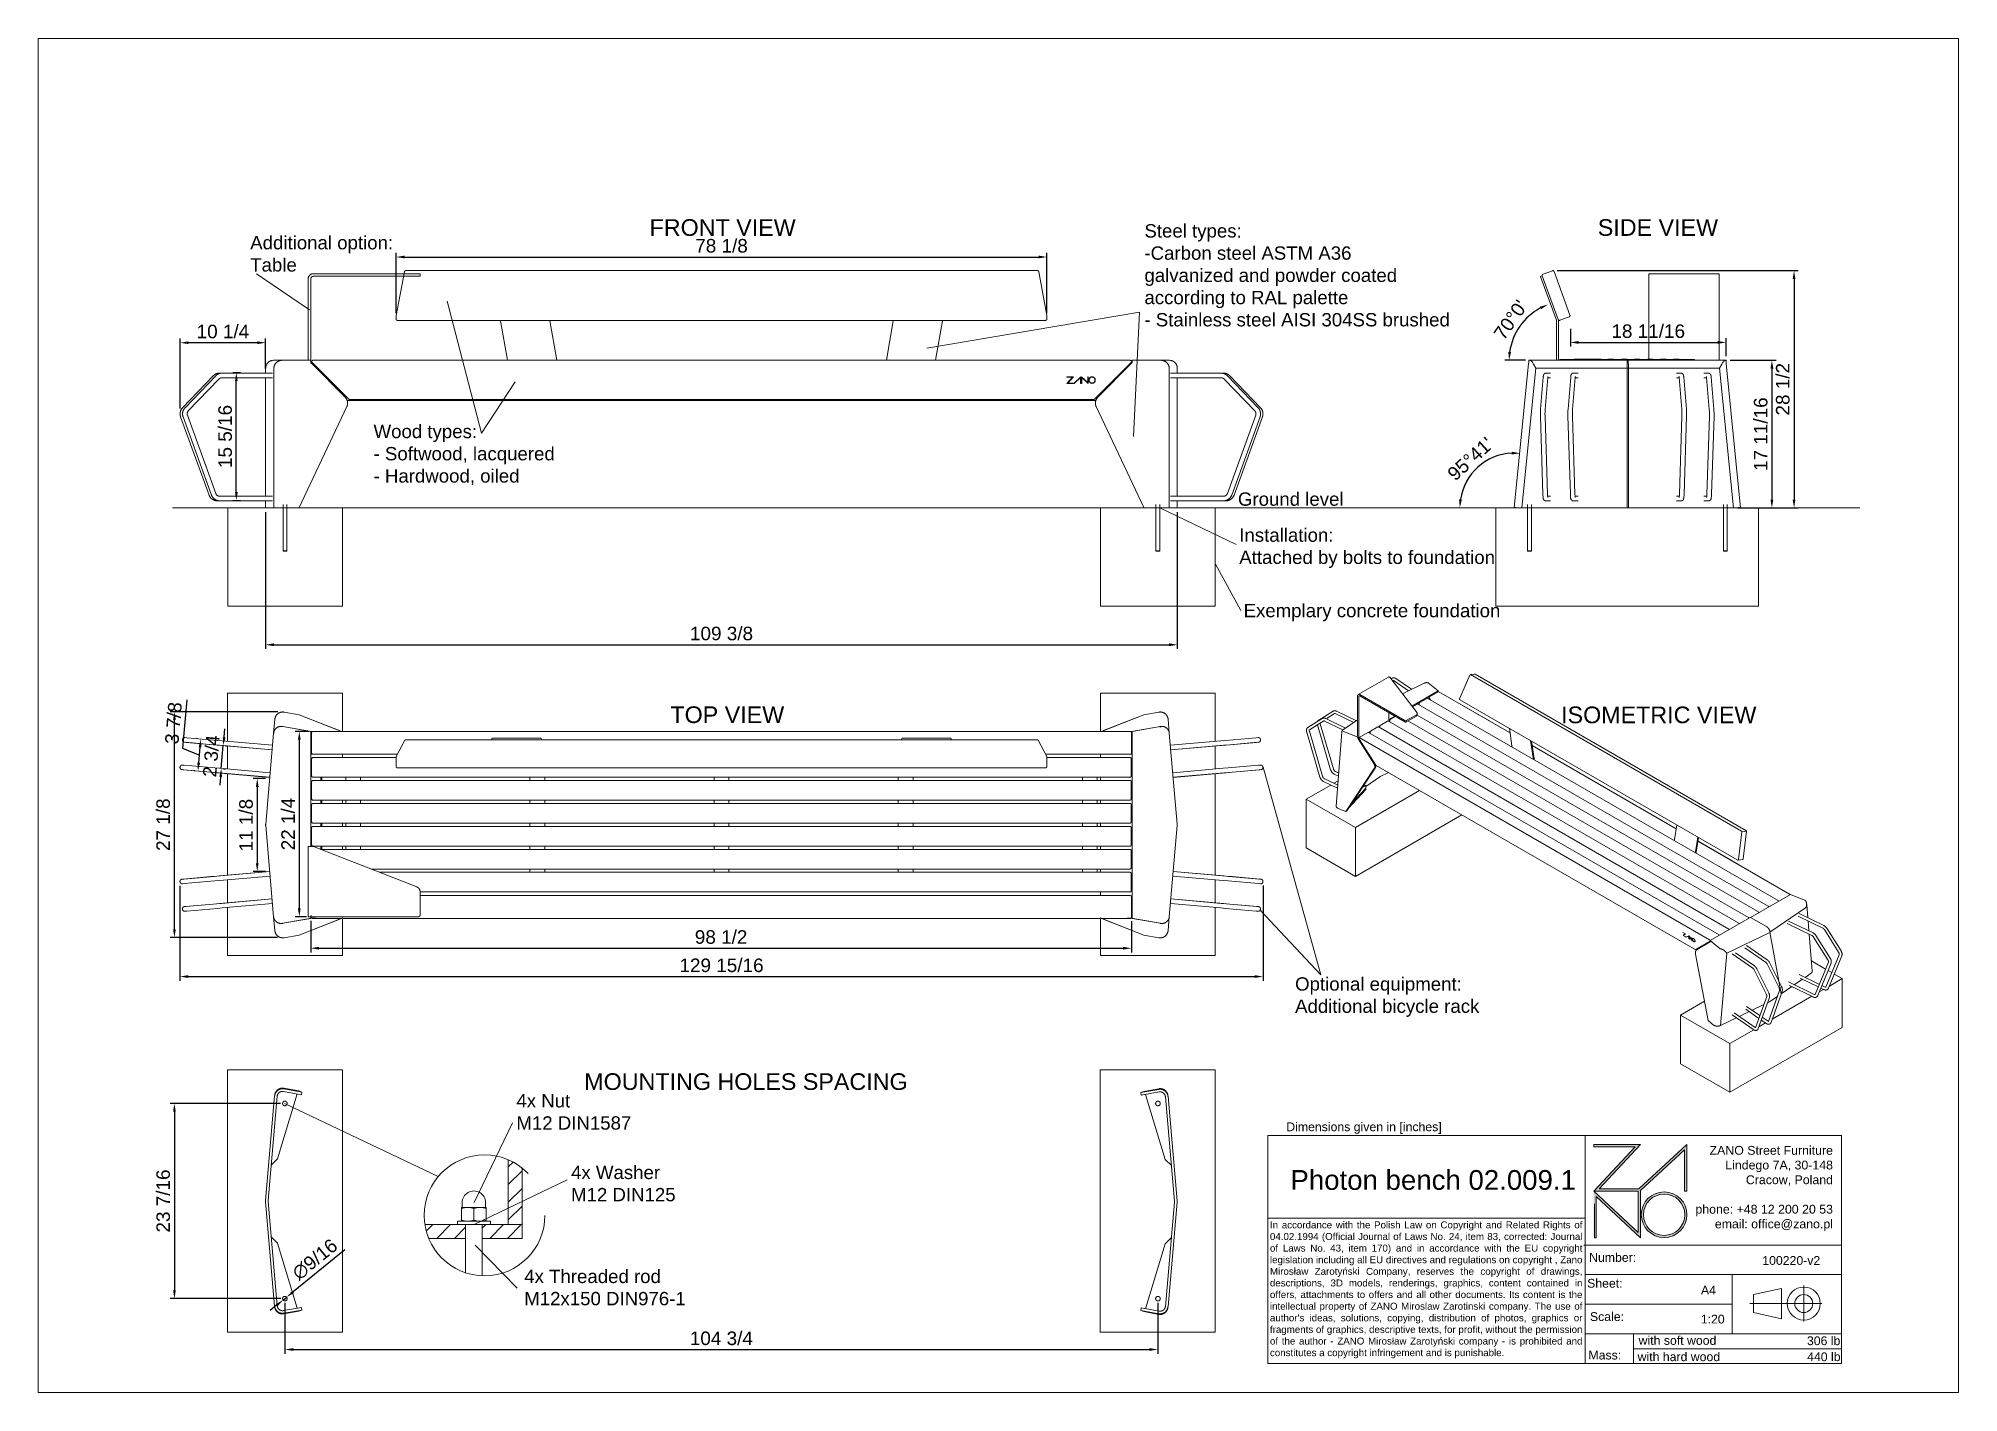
# Paper-space layout 'US' of a CAD drawing. Header units: inches. Extents: x -14.9 to -3.3, y -7.2 to 1.
# The model-space entities are those that its viewports show. They can reach past a viewport. Long polylines and large blocks are cut down to what shows.
import ezdxf

# ---------------------------------------------------------------- set-up
doc = ezdxf.new("R2010")
doc.units = ezdxf.units.IN
doc.linetypes.add('HIDDEN', pattern=[1.905, 1.27, -0.635])
for name, color, linetype, lineweight in [('ZANO_O', 10, 'Continuous', 0), ('ZANO_R', 7, 'Continuous', 0), ('ZANO_R_przerywana', 250, 'HIDDEN', 0), ('ZANO_W', 1, 'Continuous', 0)]:
    doc.layers.add(name, color=color, linetype=linetype, lineweight=lineweight)
doc.layers.add('ZANO_P', color=7, linetype='Continuous', lineweight=0, true_color=0xffffff)
doc.styles.get("Standard").update_dxf_attribs({"font": 'arial.ttf'})
doc.dimstyles.new('amerykanie', dxfattribs={"dimtxt": 50, "dimasz": 50, "dimexe": 0.5, "dimexo": 0.5, "dimgap": 1, "dimtad": 1, "dimdec": 0, "dimzin": 0, "dimlunit": 5, "dimtxsty": 'Standard', "dimcen": 0.09, "dimclrd": 1, "dimclre": 1, "dimclrt": 1, "dimazin": 0, "dimtfac": 1, "dimtdec": 0, "dimtmove": 0, "dimatfit": 3, "dimfxl": 1, "dimtzin": 0, "dimarcsym": 1})

psp = doc.layouts.new('US')

# ---------------------------------------------------------------- texts
at = {"layer": 'ZANO_O', "attachment_point": 1}
for s, insert, char_height, width in [('{\\fArial|b0|i0|c238|p0;Additional option:\\PTable}', (-13.595, -0.233), 0.08, 1.40485), ('{\\fArial|b0|i0|c238|p34;FRONT VIEW}', (-11.199, -0.132), 0.1, 1.04774), ('\\pxql;Steel types:\\P-Carbon steel ASTM A36\\Pgalvanized and powder coated\\Paccording to RAL palette\\P- Stainless steel AISI 304SS brushed', (-8.23, -0.162), 0.08, 1.93979), ('{\\fArial|b0|i0|c238|p34;SIDE VIEW}', (-5.51, -0.132), 0.1, 1.0012), ('\\pxql;Wood types:\\P- Softwood, lacquered\\P- Hardwood, oiled', (-12.855, -1.366), 0.08, 1.37907), ('{\\fArial|b0|i0|c238|p34;Ground level}', (-7.669, -1.772), 0.08, 0.78457), ('\\pxql;{\\fArial|b0|i0|c238|p34;Installation:\\FARIALUNI.TTF|c238;\\P\\fArial|b0|i0|c238|p34;Attached by bolts to foundation}', (-7.661, -1.988), 0.08, 1.81828), ('\\pxql;{\\fArial|b0|i0|c238|p34;Exemplary concrete foundation}', (-7.635, -2.441), 0.08, 1.68642), ('{\\fArial|b0|i0|c238|p34;TOP VIEW}', (-11.074, -3.056), 0.1, 0.86231), ('{\\fArial|b0|i0|c238|p34;ISOMETRIC VIEW}', (-5.73, -3.057), 0.1, 1.49258), ('\\pxql;Optional equipment:\\PAdditional bicycle rack', (-7.326, -4.682), 0.08, 1.68642), ('{\\fArial|b0|i0|c238|p34;MOUNTING HOLES SPACING}', (-11.591, -5.258), 0.1, 2.09064), ('4x Nut \\PM12 DIN1587', (-11.998, -5.383), 0.08, 0.89262), ('4x Washer \\PM12 DIN125', (-11.67, -5.813), 0.08, 0.85429), ('4x Threaded rod \\PM12x150 DIN976-1', (-11.951, -6.437), 0.08, 1.01516)]:
    psp.add_mtext(s, dxfattribs=dict(at, insert=insert, char_height=char_height, width=width))
at = {"layer": 'ZANO_R', "attachment_point": 1}
for s, insert, char_height, width in [('{\\fArial|b0|i0|c238|p34;Dimensions given in [inches]}', (-7.379, -5.553), 0.05269, 1.79436), ('\\pxqr;{\\fArial|b0|i0|c238|p34;ZANO Street Furniture\\FARIALUNI.TTF|c238;\\P\\fArial|b0|i0|c238|p34;Lindego 7A, 30-148\\FARIALUNI.TTF|c238;\\P\\fArial|b0|i0|c238|p34;Cracow, Poland\\FARIALUNI.TTF|c238;\\P\\P\\fArial|b0|i0|c238|p34;phone: +48 12 200 20 53\\FARIALUNI.TTF|c238;\\P\\fArial|b0|i0|c238|p34;email: office@zano.pl}', (-5.149, -5.694), 0.05298, 1.04998), ('\\pxql;Photon bench 02.009.1^I', (-7.354, -5.839), 0.11856, 1.7443), ("\\pxqj;{\\fArial|b0|i0|c238|p34;In accordance with the Polish Law on Copyright and Related Rights of 04.02.1994 (Official Journal of Laws No. 24, item 83, corrected: Journal of Laws No. 43, item 170) and in accordance with the EU copyright legislation including all EU directives and regulations on copyright , Zano Mirosław Zarotyński Company, reserves the copyright of drawings, descriptions, 3D models, renderings, graphics, content contained in offers, attachments to offers and all other documents. Its content is the intellectual property of ZANO Miroslaw Zarotinski company. The use of author's ideas, solutions, copying, distribution of photos, graphics or fragments of graphics, descriptive texts, for profit, without the permission of the author - ZANO Mirosław Zarotyński company - is prohibited and constitutes a copyright infringement and is punishable.}", (-7.477, -6.147), 0.041822, 1.86937), ('{\\fArial|b0|i0|c238|p34;Number:}', (-5.562, -6.337), 0.05269, 0.35585), ('100220-v2', (-4.523, -6.355), 0.0527, 0.49653), ('{\\fArial|b0|i0|c238|p34;Sheet:}', (-5.574, -6.492), 0.05269, 254.32319), ('{\\fArial|b0|i0|c238|p34;A4}', (-4.891, -6.533), 0.05269, 0.18637), ('{\\fArial|b0|i0|c238|p34;Scale:}', (-5.557, -6.692), 0.05269, 254.32319), ('1:20', (-4.892, -6.707), 0.0527, 0.20756), ('{\\fArial|b0|i0|c238|p34;with soft wood}', (-5.265, -6.835), 0.05269, 1.21824), ('306 lb', (-4.255, -6.837), 0.0527, 0.22908), ('{\\fArial|b0|i0|c238|p34;Mass:}', (-5.566, -6.923), 0.05269, 254.32319), ('{\\fArial|b0|i0|c238|p34;with hard wood}', (-5.271, -6.933), 0.05269, 0.89713), ('440 lb', (-4.254, -6.933), 0.0527, 0.22731)]:
    psp.add_mtext(s, dxfattribs=dict(at, insert=insert, char_height=char_height, width=width))

msp = doc.modelspace()

# ---------------------------------------------------------------- blocks, each defined once
blk = doc.blocks.new('*D374')
at = {"layer": 'ZANO_W', "color": 1, "lineweight": -2}
for p, q in [((20.77, 122.19), (20.77, 129.44)), ((98.86, 122.19), (98.86, 129.44)), ((21.77, 128.94), (97.86, 128.94))]:
    blk.add_line(p, q, dxfattribs=at)
at = {"layer": 'ZANO_W', "color": 1}
for points in [[(21.77, 129.11), (21.77, 128.78), (20.77, 128.94)], [(97.86, 128.78), (97.86, 129.11), (98.86, 128.94)]]:
    blk.add_solid(points, dxfattribs=at)
at = {"layer": 'ZANO_W', "color": 1, "insert": (59.81, 130.28), "char_height": 1.625, "attachment_point": 5}
blk.add_mtext('78 1/8', dxfattribs=at)
blk = doc.blocks.new('*D375')
at = {"layer": 'ZANO_W', "color": 1, "lineweight": -2}
for p, q in [((5.11, 98.33), (5.11, 81.9)), ((114.5, 98.33), (114.5, 81.9)), ((6.11, 82.4), (113.5, 82.4))]:
    blk.add_line(p, q, dxfattribs=at)
at = {"layer": 'ZANO_W', "color": 1}
for points in [[(6.11, 82.57), (6.11, 82.23), (5.11, 82.4)], [(113.5, 82.23), (113.5, 82.57), (114.5, 82.4)]]:
    blk.add_solid(points, dxfattribs=at)
at = {"layer": 'ZANO_W', "color": 1, "insert": (59.81, 83.74), "char_height": 1.625, "attachment_point": 5}
blk.add_mtext('109 3/8', dxfattribs=at)
blk = doc.blocks.new('*D376')
at = {"layer": 'ZANO_W', "color": 1, "lineweight": -2}
for p, q in [((-5.15, 110.75), (-5.15, 119.15)), ((4.11, 118.65), (-4.15, 118.65)), ((5.11, 115.56), (5.11, 119.15))]:
    blk.add_line(p, q, dxfattribs=at)
at = {"layer": 'ZANO_W', "color": 1}
for points in [[(-4.15, 118.82), (-4.15, 118.49), (-5.15, 118.65)], [(4.11, 118.49), (4.11, 118.82), (5.11, 118.65)]]:
    blk.add_solid(points, dxfattribs=at)
at = {"layer": 'ZANO_W', "color": 1, "insert": (-0.02, 119.99), "char_height": 1.625, "attachment_point": 5}
blk.add_mtext('10 1/4', dxfattribs=at)
blk = doc.blocks.new('*D377')
at = {"layer": 'ZANO_W', "color": 1, "lineweight": -2}
for p, q in [((1.16, 115.06), (2.09, 115.06)), ((1.59, 100.73), (1.59, 114.06)), ((1.16, 99.73), (2.09, 99.73))]:
    blk.add_line(p, q, dxfattribs=at)
at = {"layer": 'ZANO_W', "color": 1}
for points in [[(1.76, 114.06), (1.43, 114.06), (1.59, 115.06)], [(1.43, 100.73), (1.76, 100.73), (1.59, 99.73)]]:
    blk.add_solid(points, dxfattribs=at)
at = {"layer": 'ZANO_W', "color": 1, "insert": (0.25, 107.4), "char_height": 1.625, "attachment_point": 5, "rotation": 90}
blk.add_mtext('15 5/16', dxfattribs=at)
blk = doc.blocks.new('*D378')
at = {"layer": 'ZANO_W', "color": 1, "lineweight": -2}
for p, q in [((180.86, 116.54), (186.35, 116.54)), ((185.85, 115.54), (185.85, 99.83)), ((181.74, 98.83), (186.35, 98.83))]:
    blk.add_line(p, q, dxfattribs=at)
at = {"layer": 'ZANO_W', "color": 1}
for points in [[(186.02, 115.54), (185.68, 115.54), (185.85, 116.54)], [(185.68, 99.83), (186.02, 99.83), (185.85, 98.83)]]:
    blk.add_solid(points, dxfattribs=at)
at = {"layer": 'ZANO_W', "color": 1, "insert": (184.51, 107.68), "char_height": 1.625, "attachment_point": 5, "rotation": 90}
blk.add_mtext('17 11/16', dxfattribs=at)
blk = doc.blocks.new('*D379')
at = {"layer": 'ZANO_W', "color": 1, "lineweight": -2}
blk.add_arc((154.99, 98.83), 6.59, 93.012, 171.298, dxfattribs=at)
at = {"layer": 'ZANO_W', "color": 1}
for points in [[(154.64, 105.24), (154.65, 105.57), (155.64, 105.38)], [(148.31, 99.84), (148.64, 99.81), (148.4, 98.83)]]:
    blk.add_solid(points, dxfattribs=at)
at = {"layer": 'ZANO_W', "color": 1, "insert": (149.67, 104.71), "char_height": 1.625, "attachment_point": 5, "rotation": 42.155}
blk.add_mtext("95%%d41'", dxfattribs=at)
blk = doc.blocks.new('*D380')
at = {"layer": 'ZANO_W', "color": 1, "lineweight": -2}
blk.add_line((156.29, 116.54), (153.81, 116.54), dxfattribs=at)
blk.add_arc((161.44, 116.54), 7.13, 118.0479, 171.9521, dxfattribs=at)
at = {"layer": 'ZANO_W', "color": 1}
for points in [[(158.15, 122.68), (158.02, 122.98), (159, 123.24)], [(154.22, 117.55), (154.55, 117.53), (154.31, 116.54)]]:
    blk.add_solid(points, dxfattribs=at)
at = {"layer": 'ZANO_W', "color": 1, "insert": (154.5, 121.4), "char_height": 1.625, "attachment_point": 5, "rotation": 55}
blk.add_mtext("70%%d0'", dxfattribs=at)
blk = doc.blocks.new('*D381')
at = {"layer": 'ZANO_W', "color": 1, "lineweight": -2}
for p, q in [((160.07, 127.31), (189.01, 127.31)), ((188.51, 126.31), (188.51, 99.83)), ((181.74, 98.83), (189.01, 98.83))]:
    blk.add_line(p, q, dxfattribs=at)
at = {"layer": 'ZANO_W', "color": 1}
for points in [[(188.67, 126.31), (188.34, 126.31), (188.51, 127.31)], [(188.34, 99.83), (188.67, 99.83), (188.51, 98.83)]]:
    blk.add_solid(points, dxfattribs=at)
at = {"layer": 'ZANO_W', "color": 1, "insert": (187.16, 113.07), "char_height": 1.625, "attachment_point": 5, "rotation": 90}
blk.add_mtext('28 1/2', dxfattribs=at)
blk = doc.blocks.new('*D382')
at = {"layer": 'ZANO_W', "color": 1, "lineweight": -2}
for p, q in [((161.67, 120.33), (161.67, 118.19)), ((162.67, 118.69), (179.36, 118.69)), ((180.36, 117.04), (180.36, 119.19))]:
    blk.add_line(p, q, dxfattribs=at)
at = {"layer": 'ZANO_W', "color": 1}
for points in [[(162.67, 118.86), (162.67, 118.52), (161.67, 118.69)], [(179.36, 118.52), (179.36, 118.86), (180.36, 118.69)]]:
    blk.add_solid(points, dxfattribs=at)
at = {"layer": 'ZANO_W', "color": 1, "insert": (171.01, 120.03), "char_height": 1.625, "attachment_point": 5}
blk.add_mtext('18 11/16', dxfattribs=at)
blk = doc.blocks.new('*D383')
at = {"layer": 'ZANO_W', "color": 1, "lineweight": -2}
for p, q in [((10.51, 49.25), (10.51, 45.47)), ((109, 49.23), (109, 45.47)), ((11.51, 45.97), (108, 45.97))]:
    blk.add_line(p, q, dxfattribs=at)
at = {"layer": 'ZANO_W', "color": 1}
for points in [[(11.51, 46.14), (11.51, 45.81), (10.51, 45.97)], [(108, 45.81), (108, 46.14), (109, 45.97)]]:
    blk.add_solid(points, dxfattribs=at)
at = {"layer": 'ZANO_W', "color": 1, "insert": (59.76, 47.31), "char_height": 1.625, "attachment_point": 5}
blk.add_mtext('98 1/2', dxfattribs=at)
blk = doc.blocks.new('*D384')
at = {"layer": 'ZANO_W', "color": 1, "lineweight": -2}
for p, q in [((10.28, 72), (8.65, 72)), ((9.15, 50.75), (9.15, 71)), ((10.01, 49.75), (8.65, 49.75))]:
    blk.add_line(p, q, dxfattribs=at)
at = {"layer": 'ZANO_W', "color": 1}
for points in [[(9.31, 71), (8.98, 71), (9.15, 72)], [(8.98, 50.75), (9.31, 50.75), (9.15, 49.75)]]:
    blk.add_solid(points, dxfattribs=at)
at = {"layer": 'ZANO_W', "color": 1, "insert": (7.81, 60.88), "char_height": 1.625, "attachment_point": 5, "rotation": 90}
blk.add_mtext('22 1/4', dxfattribs=at)
blk = doc.blocks.new('*D385')
at = {"layer": 'ZANO_W', "color": 1, "lineweight": -2}
for p, q in [((0.12, 71.29), (0.21, 72.29)), ((-0.21, 67.55), (0.03, 70.29)), ((0.29, 70.27), (0.53, 70.25)), ((0.05, 67.52), (0.29, 67.5)), ((-0.29, 66.55), (-0.38, 65.55))]:
    blk.add_line(p, q, dxfattribs=at)
at = {"layer": 'ZANO_W', "color": 1}
for points in [[(-0.04, 71.3), (0.29, 71.28), (0.03, 70.29)], [(-0.13, 66.53), (-0.46, 66.56), (-0.21, 67.55)]]:
    blk.add_solid(points, dxfattribs=at)
at = {"layer": 'ZANO_W', "color": 1, "insert": (-1.42, 69.04), "char_height": 1.625, "attachment_point": 5, "rotation": 84.9999}
blk.add_mtext('2 3/4', dxfattribs=at)
blk = doc.blocks.new('*D386')
at = {"layer": 'ZANO_W', "color": 1, "lineweight": -2}
for p, q in [((-4.36, 75.8), (-4.87, 69.97)), ((-4.87, 69.97), (-2.84, 69.16)), ((-3.06, 71.12), (-3.17, 71.13)), ((-2.92, 68.24), (-2.76, 70.09)), ((-3.4, 67.27), (-3.51, 67.28))]:
    blk.add_line(p, q, dxfattribs=at)
at = {"layer": 'ZANO_W', "color": 1}
for points in [[(-2.59, 70.07), (-2.93, 70.1), (-2.67, 71.08)], [(-3.09, 68.25), (-2.76, 68.22), (-3.01, 67.24)]]:
    blk.add_solid(points, dxfattribs=at)
at = {"layer": 'ZANO_W', "color": 1, "insert": (-5.95, 73), "char_height": 1.625, "attachment_point": 5, "rotation": 85}
blk.add_mtext('3 7/8', dxfattribs=at)
blk = doc.blocks.new('*D387')
at = {"layer": 'ZANO_W', "color": 1, "lineweight": -2}
for p, q in [((6.56, 74.36), (-6.34, 74.36)), ((-5.84, 48.25), (-5.84, 73.36)), ((6.52, 47.25), (-6.34, 47.25))]:
    blk.add_line(p, q, dxfattribs=at)
at = {"layer": 'ZANO_W', "color": 1}
for points in [[(-5.67, 73.36), (-6, 73.36), (-5.84, 74.36)], [(-6, 48.25), (-5.67, 48.25), (-5.84, 47.25)]]:
    blk.add_solid(points, dxfattribs=at)
at = {"layer": 'ZANO_W', "color": 1, "insert": (-7.18, 60.8), "char_height": 1.625, "attachment_point": 5, "rotation": 90}
blk.add_mtext('27 1/8', dxfattribs=at)
blk = doc.blocks.new('*D388')
at = {"layer": 'ZANO_W', "color": 1, "lineweight": -2}
for p, q in [((-5.17, 53.48), (-5.17, 42.07)), ((124.79, 53.49), (124.79, 42.07)), ((-4.17, 42.57), (123.79, 42.57))]:
    blk.add_line(p, q, dxfattribs=at)
at = {"layer": 'ZANO_W', "color": 1}
for points in [[(-4.17, 42.74), (-4.17, 42.41), (-5.17, 42.57)], [(123.79, 42.41), (123.79, 42.74), (124.79, 42.57)]]:
    blk.add_solid(points, dxfattribs=at)
at = {"layer": 'ZANO_W', "color": 1, "insert": (59.81, 43.91), "char_height": 1.625, "attachment_point": 5}
blk.add_mtext('129 15/16', dxfattribs=at)
blk = doc.blocks.new('*D389')
at = {"layer": 'ZANO_W', "color": 1, "lineweight": -2}
for p, q in [((6.91, 27.34), (-6.34, 27.34)), ((-5.84, 26.34), (-5.84, 4.91)), ((6.92, 3.91), (-6.34, 3.91))]:
    blk.add_line(p, q, dxfattribs=at)
at = {"layer": 'ZANO_W', "color": 1}
for points in [[(-5.67, 26.34), (-6, 26.34), (-5.84, 27.34)], [(-6, 4.91), (-5.67, 4.91), (-5.84, 3.91)]]:
    blk.add_solid(points, dxfattribs=at)
at = {"layer": 'ZANO_W', "color": 1, "insert": (-7.18, 15.63), "char_height": 1.625, "attachment_point": 5, "rotation": 90}
blk.add_mtext('23 7/16', dxfattribs=at)
blk = doc.blocks.new('*D390')
at = {"layer": 'ZANO_W', "color": 1, "lineweight": -2}
for p, q in [((7.42, 3.41), (7.42, -2.7)), ((112.16, 3.41), (112.16, -2.7)), ((8.42, -2.2), (111.16, -2.2))]:
    blk.add_line(p, q, dxfattribs=at)
at = {"layer": 'ZANO_W', "color": 1}
for points in [[(8.42, -2.03), (8.42, -2.36), (7.42, -2.2)], [(111.16, -2.36), (111.16, -2.03), (112.16, -2.2)]]:
    blk.add_solid(points, dxfattribs=at)
at = {"layer": 'ZANO_W', "color": 1, "insert": (59.79, -0.86), "char_height": 1.625, "attachment_point": 5}
blk.add_mtext('104 3/4', dxfattribs=at)
blk = doc.blocks.new('*D391')
at = {"layer": 'ZANO_W', "color": 1, "lineweight": -2}
for p, q in [((14.6, 9.76), (8.4, 4.72)), ((6.42, 3.11), (5.65, 2.48)), ((7.2, 3.74), (7.63, 4.09))]:
    blk.add_line(p, q, dxfattribs=at)
at = {"layer": 'ZANO_W', "color": 1}
for points in [[(8.3, 4.85), (8.51, 4.59), (7.63, 4.09)], [(6.53, 2.98), (6.32, 3.24), (7.2, 3.74)]]:
    blk.add_solid(points, dxfattribs=at)
at = {"layer": 'ZANO_W', "color": 1, "insert": (11.02, 8.62), "char_height": 1.625, "attachment_point": 5, "rotation": 39.1218}
blk.add_mtext('∅9/16', dxfattribs=at)
blk = doc.blocks.new('*D392')
at = {"layer": 'ZANO_W', "color": 1, "lineweight": -2}
for p, q in [((5.09, 66.33), (3.6, 66.33)), ((4.1, 65.33), (4.1, 56.18)), ((5.09, 55.18), (3.6, 55.18))]:
    blk.add_line(p, q, dxfattribs=at)
at = {"layer": 'ZANO_W', "color": 1}
for points in [[(4.27, 65.33), (3.93, 65.33), (4.1, 66.33)], [(3.93, 56.18), (4.27, 56.18), (4.1, 55.18)]]:
    blk.add_solid(points, dxfattribs=at)
at = {"layer": 'ZANO_W', "color": 1, "insert": (2.76, 60.75), "char_height": 1.625, "attachment_point": 5, "rotation": 90}
blk.add_mtext('11 1/8', dxfattribs=at)

# ---------------------------------------------------------------- dimensions: what is measured, and where the dimension line sits
at = {"layer": 'ZANO_W'}
for base, p1, p2, picture, middle in [((98.86005, 128.9445), (20.76627, 121.69483), (98.86005, 121.69483), '*D374', (59.81316, 130.28472)), ((-5.1544, 118.65448), (5.11037, 115.06056), (-5.1544, 110.25007), '*D376', (-0.02201, 119.99469)), ((180.35576, 118.6906), (161.67125, 120.83021), (180.35576, 116.54368), '*D382', (171.01351, 120.03081)), ((114.5040284, 82.4009498), (5.1067776, 98.8261075), (114.5040284, 98.8261075), '*D375', (59.805403, 83.7417155)), ((124.78599, 42.57277), (-5.17461, 53.97996), (124.78599, 53.98507), '*D388', (59.80569, 43.91298)), ((109.00418, 45.97468), (10.51119, 49.75272), (109.00418, 49.73324), '*D383', (59.75768, 47.31489)), ((112.1594, -2.19801), (7.41653, 3.9118), (112.1594, 3.9118), '*D390', (59.78796, -0.85724))]:
    dim = msp.add_linear_dim(base=base, p1=p1, p2=p2, dimstyle='amerykanie', override={"dimtxt": 1.625, "dimasz": 1, "dimgap": 0.5, "dimdec": 4, "dimaunit": 1, "dimadec": 1, "dimtdec": 4, "dimtmove": 1, "dimfrac": 2}, dxfattribs=at)
    dim.commit()
    dim.dimension.update_dxf_attribs({"geometry": picture, "text_midpoint": middle})
for base, p1, p2, picture, middle in [((188.50501, 98.82611), (159.56682, 127.30773), (181.23682, 98.82611), '*D381', (187.1648, 113.06692)), ((185.84943, 98.82611), (180.35576, 116.54368), (181.23682, 98.82611), '*D378', (184.50921, 107.6849)), ((1.5923, 115.06056), (0.66221, 99.73167), (0.66221, 115.06056), '*D377', (0.25209, 107.39611)), ((-5.83634, 74.35833), (7.02183, 47.25024), (7.06119, 74.35833), '*D387', (-7.17656, 60.80429)), ((9.14774, 72.00209), (10.51119, 49.75272), (10.78289, 72.00209), '*D384', (7.80752, 60.8774)), ((4.0992032, 55.1806714), (5.5888053, 66.325021), (5.5925338, 55.1806714), '*D392', (2.7589918, 60.7528462)), ((-5.83634, 3.9118), (7.41299, 27.33837), (7.41653, 3.9118), '*D389', (-7.17711, 15.62508))]:
    dim = msp.add_linear_dim(base=base, p1=p1, p2=p2, angle=90, dimstyle='amerykanie', override={"dimtxt": 1.625, "dimasz": 1, "dimgap": 0.5, "dimdec": 4, "dimaunit": 1, "dimadec": 1, "dimtdec": 4, "dimtmove": 1, "dimfrac": 2}, dxfattribs=at)
    dim.commit()
    dim.dimension.update_dxf_attribs({"geometry": picture, "text_midpoint": middle})
for base, line1, line2, picture, middle in [((156.54736, 121.72634), ((158.1844, 125.47997), (160.0486, 120.35812)), ((168.52672, 116.54368), (156.79159, 116.54368)), '*D380', (154.50251, 121.39922)), ((152.0783, 104.73917), ((156.71673, 116.16887), (154.99129, 98.85178)), ((4.67944, 98.82611), (186.18484, 98.82611)), '*D379', (149.66612, 104.70542))]:
    dim = msp.add_angular_dim_2l(base=base, line1=line1, line2=line2, dimstyle='amerykanie', override={"dimtxt": 1.625, "dimasz": 1, "dimgap": 0.5, "dimdec": 4, "dimaunit": 1, "dimadec": 1, "dimtdec": 4, "dimtmove": 1, "dimfrac": 2}, dxfattribs=at)
    dim.commit()
    dim.dimension.update_dxf_attribs({"geometry": picture, "text_midpoint": middle})
dim = msp.add_aligned_dim(p1=(-2.90219, 67.23077), p2=(-2.5659, 71.07458), distance=0.10756, dimstyle='amerykanie', override={"dimtxt": 1.625, "dimasz": 1, "dimgap": 0.5, "dimdec": 4, "dimaunit": 1, "dimadec": 1, "dimtdec": 4, "dimtmove": 1, "dimfrac": 2}, dxfattribs=at)
dim.commit()
dim.dimension.update_dxf_attribs({"geometry": '*D386', "text_midpoint": (-6.16143, 70.58407)})
dim = msp.add_linear_dim(base=(0.03451, 70.29417), p1=(-0.45082, 67.56657), p2=(-0.21031, 70.31559), angle=84.9999341, dimstyle='amerykanie', override={"dimtxt": 1.625, "dimasz": 1, "dimgap": 0.5, "dimdec": 4, "dimaunit": 1, "dimadec": 1, "dimtdec": 4, "dimtmove": 1, "dimfrac": 2}, dxfattribs=at)
dim.commit()
dim.dimension.update_dxf_attribs({"geometry": '*D385', "text_midpoint": (-0.08575, 68.91966), "dimtype": 161})
dim = msp.add_diameter_dim_2p(p1=(7.19917, 3.7379), p2=(7.6268, 4.0857), dimstyle='amerykanie', override={"dimtxt": 1.625, "dimasz": 1, "dimgap": 0.5, "dimdec": 4, "dimaunit": 1, "dimadec": 1, "dimtdec": 4, "dimtmove": 1, "dimfrac": 2}, dxfattribs=at)
dim.commit()
dim.dimension.update_dxf_attribs({"geometry": '*D391', "text_midpoint": (11.02138, 8.61906)})

# ---------------------------------------------------------------- linework, layer by layer
at = {"layer": 'ZANO_R'}
for p, q in [((10.3625, 126.72204), (10.37691, 126.73801)), ((10.37691, 126.73801), (10.39186, 126.75348)), ((10.39186, 126.75348), (10.40733, 126.76843)), ((10.40733, 126.76843), (10.42329, 126.78284)), ((10.42329, 126.78284), (10.43975, 126.79669)), ((10.43975, 126.79669), (10.45666, 126.80998)), ((10.45666, 126.80998), (10.47402, 126.82269)), ((10.47402, 126.82269), (10.4918, 126.83479)), ((10.4918, 126.83479), (10.50999, 126.84628)), ((10.50999, 126.84628), (10.52856, 126.85714)), ((10.52856, 126.85714), (10.54748, 126.86736)), ((10.54748, 126.86736), (10.56675, 126.87693)), ((10.56675, 126.87693), (10.58633, 126.88583)), ((10.58633, 126.88583), (10.6062, 126.89407)), ((10.6062, 126.89407), (10.62635, 126.90161)), ((10.62635, 126.90161), (10.64673, 126.90847)), ((10.64673, 126.90847), (10.66734, 126.91463)), ((10.66734, 126.91463), (10.68815, 126.92008)), ((10.68815, 126.92008), (10.70914, 126.92481)), ((10.70914, 126.92481), (10.73027, 126.92883)), ((10.73027, 126.92883), (10.75153, 126.93212)), ((10.75153, 126.93212), (10.77288, 126.93468)), ((10.77288, 126.93468), (10.79432, 126.93652)), ((10.79432, 126.93652), (10.8158, 126.93762)), ((10.8158, 126.93762), (10.83731, 126.93799)), ((10.83731, 126.93799), (23.43728, 126.93799)), ((20.76898, 121.92587), (21.7548, 127.17957)), ((21.7548, 127.17957), (21.7559, 127.18492)), ((21.7559, 127.18492), (21.75718, 127.19022)), ((21.75718, 127.19022), (21.75865, 127.19547)), ((21.75865, 127.19547), (21.76029, 127.20067)), ((21.76029, 127.20067), (21.76212, 127.20581)), ((21.76212, 127.20581), (21.76412, 127.21088)), ((21.76412, 127.21088), (21.7663, 127.21588)), ((21.7663, 127.21588), (21.76865, 127.22081)), ((21.76865, 127.22081), (21.77116, 127.22564)), ((21.77116, 127.22564), (21.77385, 127.23039)), ((21.77385, 127.23039), (21.7767, 127.23504)), ((21.7767, 127.23504), (21.7797, 127.2396)), ((21.7797, 127.2396), (21.78286, 127.24404)), ((21.78286, 127.24404), (21.78618, 127.24837)), ((21.78618, 127.24837), (21.78964, 127.25259)), ((21.78964, 127.25259), (21.79324, 127.25668)), ((21.79324, 127.25668), (21.79699, 127.26064)), ((21.79699, 127.26064), (21.80087, 127.26448)), ((21.80087, 127.26448), (21.80488, 127.26817)), ((21.80488, 127.26817), (21.80902, 127.27173)), ((21.80902, 127.27173), (21.81327, 127.27514)), ((21.81327, 127.27514), (21.81765, 127.2784)), ((21.81765, 127.2784), (21.82213, 127.2815)), ((21.82213, 127.2815), (21.82672, 127.28445)), ((21.82672, 127.28445), (21.8314, 127.28724)), ((21.8314, 127.28724), (21.83618, 127.28987)), ((21.83618, 127.28987), (21.84105, 127.29233)), ((21.84105, 127.29233), (21.846, 127.29461)), ((21.846, 127.29461), (21.85103, 127.29673)), ((21.85103, 127.29673), (21.85613, 127.29867)), ((21.85613, 127.29867), (21.86129, 127.30043)), ((21.86129, 127.30043), (21.86651, 127.30201)), ((21.86651, 127.30201), (21.87178, 127.30341)), ((21.87178, 127.30341), (21.8771, 127.30463)), ((21.8771, 127.30463), (21.88245, 127.30566)), ((21.88245, 127.30566), (21.88784, 127.30651)), ((21.88784, 127.30651), (21.89325, 127.30717)), ((21.89325, 127.30717), (21.89869, 127.30764)), ((21.89869, 127.30764), (21.90413, 127.30792)), ((21.90413, 127.30792), (21.90959, 127.30802)), ((21.90959, 127.30802), (97.71673, 127.30802)), ((21.90959, 127.30802), (97.71673, 127.30802)), ((23.63414, 126.93799), (23.43728, 126.93799)), ((23.63414, 126.93799), (23.43728, 126.93799)), ((23.63414, 126.93799), (23.63414, 126.62301)), ((23.63414, 126.93799), (23.63414, 126.62301)), ((97.71673, 127.30802), (97.72219, 127.30792)), ((97.72219, 127.30792), (97.72763, 127.30764)), ((97.72763, 127.30764), (97.73307, 127.30717)), ((97.73307, 127.30717), (97.73848, 127.30651)), ((97.73848, 127.30651), (97.74387, 127.30566)), ((97.74387, 127.30566), (97.74923, 127.30463)), ((97.74923, 127.30463), (97.75454, 127.30341)), ((97.75454, 127.30341), (97.75981, 127.30201)), ((97.75981, 127.30201), (97.76503, 127.30043)), ((97.76503, 127.30043), (97.77019, 127.29867)), ((97.77019, 127.29867), (97.77529, 127.29673)), ((97.77529, 127.29673), (97.78032, 127.29461)), ((97.78032, 127.29461), (97.78527, 127.29233)), ((97.78527, 127.29233), (97.79014, 127.28987)), ((97.79014, 127.28987), (97.79492, 127.28724)), ((97.79492, 127.28724), (97.79961, 127.28445)), ((97.79961, 127.28445), (97.80419, 127.2815)), ((97.80419, 127.2815), (97.80868, 127.2784)), ((97.80868, 127.2784), (97.81305, 127.27514)), ((97.81305, 127.27514), (97.8173, 127.27173)), ((97.8173, 127.27173), (97.82144, 127.26817)), ((97.82144, 127.26817), (97.82545, 127.26448)), ((97.82545, 127.26448), (97.82933, 127.26064)), ((97.82933, 127.26064), (97.83308, 127.25668)), ((97.83308, 127.25668), (97.83668, 127.25259)), ((97.83668, 127.25259), (97.84014, 127.24837)), ((97.84014, 127.24837), (97.84346, 127.24404)), ((97.84346, 127.24404), (97.84662, 127.2396)), ((97.84662, 127.2396), (97.84963, 127.23504)), ((97.84963, 127.23504), (97.85247, 127.23039)), ((97.85247, 127.23039), (97.85516, 127.22564)), ((97.85516, 127.22564), (97.85767, 127.22081)), ((97.85767, 127.22081), (97.86002, 127.21588)), ((97.86002, 127.21588), (97.8622, 127.21088)), ((97.8622, 127.21088), (97.8642, 127.20581)), ((97.8642, 127.20581), (97.86603, 127.20067)), ((97.86603, 127.20067), (97.86768, 127.19547)), ((97.86768, 127.19547), (97.86914, 127.19022)), ((97.86914, 127.19022), (97.87042, 127.18492)), ((97.87042, 127.18492), (97.87152, 127.17957)), ((97.87152, 127.17957), (98.85735, 121.92587)), ((158.28984, 126.74535), (158.2899, 126.75073)), ((158.28998, 126.73997), (158.28984, 126.74535)), ((158.2899, 126.75073), (158.29013, 126.7561)), ((158.29029, 126.73461), (158.28998, 126.73997)), ((158.29013, 126.7561), (158.29055, 126.76146)), ((158.29079, 126.72925), (158.29029, 126.73461)), ((158.29055, 126.76146), (158.29115, 126.76681)), ((158.29147, 126.72392), (158.29079, 126.72925)), ((158.29115, 126.76681), (158.29193, 126.77213)), ((158.29193, 126.77213), (158.2929, 126.77742)), ((158.2929, 126.77742), (158.29404, 126.78267)), ((158.29404, 126.78267), (158.29536, 126.78788)), ((158.29536, 126.78788), (158.29686, 126.79305)), ((158.29686, 126.79305), (158.29854, 126.79816)), ((158.29854, 126.79816), (158.30039, 126.80321)), ((158.30039, 126.80321), (158.30241, 126.80819)), ((158.30241, 126.80819), (158.3046, 126.8131)), ((158.3046, 126.8131), (158.30695, 126.81794)), ((158.30695, 126.81794), (158.30947, 126.82269)), ((158.30947, 126.82269), (158.31215, 126.82735)), ((158.31215, 126.82735), (158.31499, 126.83192)), ((158.31499, 126.83192), (158.31798, 126.83639)), ((158.31798, 126.83639), (158.32112, 126.84075)), ((158.32112, 126.84075), (158.32441, 126.84501)), ((158.32441, 126.84501), (158.32785, 126.84914)), ((158.32785, 126.84914), (158.33142, 126.85316)), ((158.33142, 126.85316), (158.33513, 126.85706)), ((158.33513, 126.85706), (158.33896, 126.86083)), ((158.33896, 126.86083), (158.34293, 126.86446)), ((158.34293, 126.86446), (158.34702, 126.86795)), ((158.34702, 126.86795), (158.35122, 126.87131)), ((158.35122, 126.87131), (158.35553, 126.87452)), ((158.35553, 126.87452), (158.35996, 126.87758)), ((158.35996, 126.87758), (158.36448, 126.88048)), ((158.36448, 126.88048), (158.3691, 126.88323)), ((158.3691, 126.88323), (158.37381, 126.88582)), ((158.37381, 126.88582), (158.37861, 126.88825)), ((158.37861, 126.88825), (158.38349, 126.89052)), ((158.38349, 126.89052), (158.38844, 126.89261)), ((158.38844, 126.89261), (158.39346, 126.89454)), ((159.5034, 127.29852), (158.39346, 126.89454)), ((159.5034, 127.29852), (159.50849, 127.30027)), ((159.50849, 127.30027), (159.51363, 127.30185)), ((159.51363, 127.30185), (159.51882, 127.30325)), ((159.51882, 127.30325), (159.52406, 127.30448)), ((159.52406, 127.30448), (159.52933, 127.30552)), ((159.52933, 127.30552), (159.53464, 127.30639)), ((159.53464, 127.30639), (159.53997, 127.30707)), ((159.53997, 127.30707), (159.54533, 127.30757)), ((159.54533, 127.30757), (159.5507, 127.30788)), ((159.5507, 127.30788), (159.55607, 127.30801)), ((159.55607, 127.30801), (159.56145, 127.30796)), ((159.56145, 127.30796), (159.56682, 127.30773)), ((159.56682, 127.30773), (159.57218, 127.30731)), ((159.57218, 127.30731), (159.57753, 127.30671)), ((159.57753, 127.30671), (159.58285, 127.30593)), ((159.58285, 127.30593), (159.58814, 127.30496)), ((159.58814, 127.30496), (159.59339, 127.30382)), ((159.59339, 127.30382), (159.59861, 127.3025)), ((159.59861, 127.3025), (159.60377, 127.301)), ((159.60377, 127.301), (159.60888, 127.29932)), ((159.60888, 127.29932), (159.61393, 127.29747)), ((159.61393, 127.29747), (159.61891, 127.29545)), ((159.61891, 127.29545), (159.62383, 127.29326)), ((159.62383, 127.29326), (159.62866, 127.29091)), ((159.62866, 127.29091), (159.63341, 127.28839)), ((159.63341, 127.28839), (159.63807, 127.28571)), ((159.63807, 127.28571), (159.64264, 127.28287)), ((159.64264, 127.28287), (159.64711, 127.27988)), ((159.64711, 127.27988), (159.65147, 127.27674)), ((159.65147, 127.27674), (159.65573, 127.27345)), ((159.65573, 127.27345), (159.65987, 127.27001)), ((159.65987, 127.27001), (159.66389, 127.26644)), ((159.66389, 127.26644), (159.66778, 127.26273)), ((159.66778, 127.26273), (159.67155, 127.2589)), ((159.67155, 127.2589), (159.67518, 127.25493)), ((159.67518, 127.25493), (159.67868, 127.25084)), ((159.67868, 127.25084), (159.68203, 127.24664)), ((159.68203, 127.24664), (159.68524, 127.24232)), ((159.68524, 127.24232), (159.6883, 127.2379)), ((159.6883, 127.2379), (159.6912, 127.23338)), ((159.6912, 127.23338), (159.69395, 127.22876)), ((159.69395, 127.22876), (159.69655, 127.22404)), ((159.69655, 127.22404), (159.69897, 127.21925)), ((159.69897, 127.21925), (159.70124, 127.21437)), ((159.70124, 127.21437), (159.70333, 127.20942)), ((159.70333, 127.20942), (159.70526, 127.20439)), ((161.61745, 121.95069), (159.70526, 127.20439)), ((171.08309, 126.93799), (175.9359, 126.93799)), ((171.08309, 126.62301), (171.08309, 126.93799)), ((175.9359, 126.93799), (176.48599, 126.93799)), ((179.31192, 126.93799), (176.48599, 126.93799)), ((179.31192, 126.93799), (179.50878, 126.93799)), ((179.50878, 126.93799), (179.50878, 126.62301)), ((10.20735, 126.30803), (10.20771, 126.32954)), ((10.20735, 116.54368), (10.20735, 126.30803)), ((10.20771, 126.32954), (10.20882, 126.35102)), ((10.20882, 126.35102), (10.21065, 126.37245)), ((10.21065, 126.37245), (10.21321, 126.39381)), ((10.21321, 126.39381), (10.21651, 126.41507)), ((10.21651, 126.41507), (10.22052, 126.4362)), ((10.22052, 126.4362), (10.22526, 126.45718)), ((10.22526, 126.45718), (10.23071, 126.47799)), ((10.23071, 126.47799), (10.23686, 126.4986)), ((10.23686, 126.4986), (10.24372, 126.51899)), ((10.24372, 126.51899), (10.25127, 126.53913)), ((10.25127, 126.53913), (10.2595, 126.55901)), ((10.2595, 126.55901), (10.26841, 126.57859)), ((10.26841, 126.57859), (10.27797, 126.59785)), ((10.27797, 126.59785), (10.2882, 126.61678)), ((10.2882, 126.61678), (10.29906, 126.63535)), ((10.29906, 126.63535), (10.31055, 126.65353)), ((10.31055, 126.65353), (10.32265, 126.67131)), ((10.32265, 126.67131), (10.33535, 126.68867)), ((10.33535, 126.68867), (10.34864, 126.70559)), ((10.34864, 126.70559), (10.3625, 126.72204)), ((10.52252, 126.31902), (10.52233, 126.30803)), ((10.52233, 126.30803), (10.52233, 116.54368)), ((10.52309, 126.33), (10.52252, 126.31902)), ((10.52405, 126.34095), (10.52309, 126.33)), ((10.52539, 126.35187), (10.52405, 126.34095)), ((10.52711, 126.36272), (10.52539, 126.35187)), ((10.52921, 126.37352), (10.52711, 126.36272)), ((10.53168, 126.38423), (10.52921, 126.37352)), ((10.53453, 126.39485), (10.53168, 126.38423)), ((10.53774, 126.40536), (10.53453, 126.39485)), ((10.54132, 126.41576), (10.53774, 126.40536)), ((10.54526, 126.42602), (10.54132, 126.41576)), ((10.54956, 126.43614), (10.54526, 126.42602)), ((10.5542, 126.44611), (10.54956, 126.43614)), ((10.5592, 126.4559), (10.5542, 126.44611)), ((10.56453, 126.46552), (10.5592, 126.4559)), ((10.57019, 126.47494), (10.56453, 126.46552)), ((10.57618, 126.48416), (10.57019, 126.47494)), ((10.58248, 126.49317), (10.57618, 126.48416)), ((10.5891, 126.50195), (10.58248, 126.49317)), ((10.59602, 126.51049), (10.5891, 126.50195)), ((10.60323, 126.51879), (10.59602, 126.51049)), ((10.61073, 126.52683), (10.60323, 126.51879)), ((10.6185, 126.53461), (10.61073, 126.52683)), ((10.62654, 126.5421), (10.6185, 126.53461)), ((10.63484, 126.54932), (10.62654, 126.5421)), ((10.64338, 126.55624), (10.63484, 126.54932)), ((10.65217, 126.56285), (10.64338, 126.55624)), ((10.66117, 126.56916), (10.65217, 126.56285)), ((10.67039, 126.57515), (10.66117, 126.56916)), ((10.67982, 126.58081), (10.67039, 126.57515)), ((10.68943, 126.58614), (10.67982, 126.58081)), ((10.69923, 126.59113), (10.68943, 126.58614)), ((10.70919, 126.59578), (10.69923, 126.59113)), ((10.71931, 126.60007), (10.70919, 126.59578)), ((10.72958, 126.60401), (10.71931, 126.60007)), ((10.73997, 126.60759), (10.72958, 126.60401)), ((10.75049, 126.61081), (10.73997, 126.60759)), ((10.7611, 126.61365), (10.75049, 126.61081)), ((10.77182, 126.61613), (10.7611, 126.61365)), ((10.78261, 126.61822), (10.77182, 126.61613)), ((10.79347, 126.61994), (10.78261, 126.61822)), ((10.80438, 126.62128), (10.79347, 126.61994)), ((10.81533, 126.62224), (10.80438, 126.62128)), ((10.82631, 126.62282), (10.81533, 126.62224)), ((10.83731, 126.62301), (10.82631, 126.62282)), ((23.43728, 126.62301), (10.83731, 126.62301)), ((23.43728, 126.62301), (23.63414, 126.62301)), ((23.43728, 126.62301), (23.63414, 126.62301)), ((158.07749, 126.6115), (158.29948, 126.69229)), ((158.07749, 126.6115), (158.12534, 126.48003)), ((158.12534, 126.48003), (159.98954, 121.35818)), ((158.29234, 126.71861), (158.29147, 126.72392)), ((158.29338, 126.71333), (158.29234, 126.71861)), ((158.29461, 126.7081), (158.29338, 126.71333)), ((158.29601, 126.70291), (158.29461, 126.7081)), ((158.29758, 126.69776), (158.29601, 126.70291)), ((158.29934, 126.69268), (158.29758, 126.69776)), ((160.21153, 121.43897), (158.29934, 126.69268)), ((171.08309, 126.62301), (171.08309, 116.66447)), ((179.50878, 126.62301), (179.50878, 116.54368)), ((20.76627, 121.89682), (20.76635, 121.90169)), ((20.76627, 121.89682), (20.76627, 121.49284)), ((20.76637, 121.48746), (20.76627, 121.49284)), ((20.76635, 121.90169), (20.76658, 121.90655)), ((20.76664, 121.48209), (20.76637, 121.48746)), ((20.76658, 121.90655), (20.76695, 121.91141)), ((20.7671, 121.47673), (20.76664, 121.48209)), ((20.76695, 121.91141), (20.76748, 121.91625)), ((20.76774, 121.47139), (20.7671, 121.47673)), ((20.76748, 121.91625), (20.76815, 121.92107)), ((20.76856, 121.46608), (20.76774, 121.47139)), ((20.76815, 121.92107), (20.76898, 121.92587)), ((20.76957, 121.4608), (20.76856, 121.46608)), ((20.77075, 121.45555), (20.76957, 121.4608)), ((20.77211, 121.45035), (20.77075, 121.45555)), ((20.77365, 121.4452), (20.77211, 121.45035)), ((20.77537, 121.4401), (20.77365, 121.4452)), ((20.77726, 121.43506), (20.77537, 121.4401)), ((20.77931, 121.43009), (20.77726, 121.43506)), ((20.78154, 121.4252), (20.77931, 121.43009)), ((20.78393, 121.42038), (20.78154, 121.4252)), ((20.78649, 121.41565), (20.78393, 121.42038)), ((20.7892, 121.41101), (20.78649, 121.41565)), ((20.79207, 121.40646), (20.7892, 121.41101)), ((20.7951, 121.40202), (20.79207, 121.40646)), ((20.79828, 121.39768), (20.7951, 121.40202)), ((20.8016, 121.39345), (20.79828, 121.39768)), ((20.80506, 121.38934), (20.8016, 121.39345)), ((20.80867, 121.38534), (20.80506, 121.38934)), ((20.8124, 121.38148), (20.80867, 121.38534)), ((20.81627, 121.37774), (20.8124, 121.38148)), ((20.82026, 121.37414), (20.81627, 121.37774)), ((20.82437, 121.37067), (20.82026, 121.37414)), ((20.8286, 121.36735), (20.82437, 121.37067)), ((20.83294, 121.36417), (20.8286, 121.36735)), ((20.83739, 121.36115), (20.83294, 121.36417)), ((20.84194, 121.35828), (20.83739, 121.36115)), ((20.84658, 121.35556), (20.84194, 121.35828)), ((20.85131, 121.35301), (20.84658, 121.35556)), ((20.85613, 121.35061), (20.85131, 121.35301)), ((20.86102, 121.34839), (20.85613, 121.35061)), ((20.86599, 121.34633), (20.86102, 121.34839)), ((20.87102, 121.34444), (20.86599, 121.34633)), ((20.87612, 121.34273), (20.87102, 121.34444)), ((20.88127, 121.34119), (20.87612, 121.34273)), ((20.88648, 121.33983), (20.88127, 121.34119)), ((20.89172, 121.33864), (20.88648, 121.33983)), ((20.89701, 121.33764), (20.89172, 121.33864)), ((20.90232, 121.33682), (20.89701, 121.33764)), ((20.90766, 121.33618), (20.90232, 121.33682)), ((20.91302, 121.33572), (20.90766, 121.33618)), ((20.91839, 121.33544), (20.91302, 121.33572)), ((20.92376, 121.33535), (20.91839, 121.33544)), ((98.70256, 121.33535), (20.92376, 121.33535)), ((33.2943, 121.28411), (33.2894, 121.33535)), ((33.29198, 121.33535), (33.2943, 121.28411)), ((34.1242, 116.57754), (33.2943, 121.28411)), ((39.20016, 121.28411), (39.19783, 121.33535)), ((39.20016, 121.28411), (40.03006, 116.57754)), ((79.59627, 116.57754), (80.42616, 121.28411)), ((80.42849, 121.33535), (80.42616, 121.28411)), ((86.33202, 121.28411), (85.50212, 116.57754)), ((86.33202, 121.28411), (86.33435, 121.33535)), ((86.33692, 121.33535), (86.33202, 121.28411)), ((98.70793, 121.33544), (98.70256, 121.33535)), ((98.7133, 121.33572), (98.70793, 121.33544)), ((98.71866, 121.33618), (98.7133, 121.33572)), ((98.724, 121.33682), (98.71866, 121.33618)), ((98.72932, 121.33764), (98.724, 121.33682)), ((98.7346, 121.33864), (98.72932, 121.33764)), ((98.73985, 121.33983), (98.7346, 121.33864)), ((98.74505, 121.34119), (98.73985, 121.33983)), ((98.7502, 121.34273), (98.74505, 121.34119)), ((98.7553, 121.34444), (98.7502, 121.34273)), ((98.76033, 121.34633), (98.7553, 121.34444)), ((98.7653, 121.34839), (98.76033, 121.34633)), ((98.7702, 121.35061), (98.7653, 121.34839)), ((98.77501, 121.35301), (98.7702, 121.35061)), ((98.77974, 121.35556), (98.77501, 121.35301)), ((98.78439, 121.35828), (98.77974, 121.35556)), ((98.78893, 121.36115), (98.78439, 121.35828)), ((98.79338, 121.36417), (98.78893, 121.36115)), ((98.79772, 121.36735), (98.79338, 121.36417)), ((98.80195, 121.37067), (98.79772, 121.36735)), ((98.80606, 121.37414), (98.80195, 121.37067)), ((98.81005, 121.37774), (98.80606, 121.37414)), ((98.81392, 121.38148), (98.81005, 121.37774)), ((98.81766, 121.38534), (98.81392, 121.38148)), ((98.82126, 121.38934), (98.81766, 121.38534)), ((98.82472, 121.39345), (98.82126, 121.38934)), ((98.82805, 121.39768), (98.82472, 121.39345)), ((98.83122, 121.40202), (98.82805, 121.39768)), ((98.83425, 121.40646), (98.83122, 121.40202)), ((98.83712, 121.41101), (98.83425, 121.40646)), ((98.83983, 121.41565), (98.83712, 121.41101)), ((98.84239, 121.42038), (98.83983, 121.41565)), ((98.84478, 121.4252), (98.84239, 121.42038)), ((98.84701, 121.43009), (98.84478, 121.4252)), ((98.84907, 121.43506), (98.84701, 121.43009)), ((98.85095, 121.4401), (98.84907, 121.43506)), ((98.85267, 121.4452), (98.85095, 121.4401)), ((98.85421, 121.45035), (98.85267, 121.4452)), ((98.85557, 121.45555), (98.85421, 121.45035)), ((98.85675, 121.4608), (98.85557, 121.45555)), ((98.85776, 121.46608), (98.85675, 121.4608)), ((98.85735, 121.92587), (98.85817, 121.92107)), ((98.85858, 121.47139), (98.85776, 121.46608)), ((98.85817, 121.92107), (98.85884, 121.91625)), ((98.85922, 121.47673), (98.85858, 121.47139)), ((98.85884, 121.91625), (98.85937, 121.91141)), ((98.85968, 121.48209), (98.85922, 121.47673)), ((98.85937, 121.91141), (98.85975, 121.90655)), ((98.85995, 121.48746), (98.85968, 121.48209)), ((98.85975, 121.90655), (98.85997, 121.90169)), ((98.86005, 121.49284), (98.85995, 121.48746)), ((98.85997, 121.90169), (98.86005, 121.89682)), ((98.86005, 121.89682), (98.86005, 121.49284)), ((159.98954, 121.35818), (159.992, 121.35103)), ((159.992, 121.35103), (159.99421, 121.3438)), ((159.99421, 121.3438), (159.99616, 121.3365)), ((159.99616, 121.3365), (159.99786, 121.32914)), ((159.99786, 121.32914), (159.99931, 121.32172)), ((159.99931, 121.32172), (160.00049, 121.31425)), ((160.00049, 121.31425), (160.00141, 121.30675)), ((160.00141, 121.30675), (160.00207, 121.29922)), ((160.00207, 121.29922), (160.00247, 121.29167)), ((160.00247, 121.29167), (160.0026, 121.28411)), ((160.0026, 121.28411), (160.0026, 116.54368)), ((160.21346, 121.43395), (160.21153, 121.43897)), ((160.21667, 121.42403), (160.21153, 121.43897)), ((160.21555, 121.429), (160.21346, 121.43395)), ((160.21781, 121.42412), (160.21555, 121.429)), ((160.22129, 121.40891), (160.21667, 121.42403)), ((160.22024, 121.41932), (160.21781, 121.42412)), ((160.22283, 121.41461), (160.22024, 121.41932)), ((160.22537, 121.39365), (160.22129, 121.40891)), ((160.22558, 121.40999), (160.22283, 121.41461)), ((160.22893, 121.37825), (160.22537, 121.39365)), ((160.22849, 121.40547), (160.22558, 121.40999)), ((160.23155, 121.40104), (160.22849, 121.40547)), ((160.23194, 121.36274), (160.22893, 121.37825)), ((160.23476, 121.39673), (160.23155, 121.40104)), ((160.23441, 121.34713), (160.23194, 121.36274)), ((160.23634, 121.33144), (160.23441, 121.34713)), ((160.23811, 121.39253), (160.23476, 121.39673)), ((160.23772, 121.3157), (160.23634, 121.33144)), ((160.23855, 121.29992), (160.23772, 121.3157)), ((160.24161, 121.38844), (160.23811, 121.39253)), ((160.23884, 121.28411), (160.23855, 121.29992)), ((160.23884, 121.28411), (160.23884, 116.54368)), ((160.24524, 121.38447), (160.24161, 121.38844)), ((160.24901, 121.38064), (160.24524, 121.38447)), ((160.2529, 121.37693), (160.24901, 121.38064)), ((160.25692, 121.37336), (160.2529, 121.37693)), ((160.26106, 121.36992), (160.25692, 121.37336)), ((160.26532, 121.36663), (160.26106, 121.36992)), ((160.26968, 121.36349), (160.26532, 121.36663)), ((160.27415, 121.3605), (160.26968, 121.36349)), ((160.27872, 121.35766), (160.27415, 121.3605)), ((160.28338, 121.35498), (160.27872, 121.35766)), ((160.28813, 121.35246), (160.28338, 121.35498)), ((160.29296, 121.35011), (160.28813, 121.35246)), ((160.29788, 121.34792), (160.29296, 121.35011)), ((160.30286, 121.3459), (160.29788, 121.34792)), ((160.30791, 121.34405), (160.30286, 121.3459)), ((160.31302, 121.34237), (160.30791, 121.34405)), ((160.31818, 121.34087), (160.31302, 121.34237)), ((160.3234, 121.33955), (160.31818, 121.34087)), ((160.32865, 121.3384), (160.3234, 121.33955)), ((160.33394, 121.33744), (160.32865, 121.3384)), ((160.33926, 121.33666), (160.33394, 121.33744)), ((160.34461, 121.33606), (160.33926, 121.33666)), ((160.34997, 121.33564), (160.34461, 121.33606)), ((160.35534, 121.33541), (160.34997, 121.33564)), ((160.36072, 121.33535), (160.35534, 121.33541)), ((160.36609, 121.33549), (160.36072, 121.33535)), ((160.37146, 121.3358), (160.36609, 121.33549)), ((160.37682, 121.3363), (160.37146, 121.3358)), ((160.38215, 121.33698), (160.37682, 121.3363)), ((160.38746, 121.33785), (160.38215, 121.33698)), ((160.39273, 121.33889), (160.38746, 121.33785)), ((160.39797, 121.34011), (160.39273, 121.33889)), ((160.40316, 121.34152), (160.39797, 121.34011)), ((160.4083, 121.34309), (160.40316, 121.34152)), ((160.41339, 121.34485), (160.4083, 121.34309)), ((160.41339, 121.34485), (161.52332, 121.74883)), ((161.52835, 121.75076), (161.52332, 121.74883)), ((161.5333, 121.75285), (161.52835, 121.75076)), ((161.53818, 121.75512), (161.5333, 121.75285)), ((161.54297, 121.75754), (161.53818, 121.75512)), ((161.54769, 121.76014), (161.54297, 121.75754)), ((161.55231, 121.76289), (161.54769, 121.76014)), ((161.55683, 121.76579), (161.55231, 121.76289)), ((161.56125, 121.76885), (161.55683, 121.76579)), ((161.56557, 121.77206), (161.56125, 121.76885)), ((161.56977, 121.77541), (161.56557, 121.77206)), ((161.57386, 121.77891), (161.56977, 121.77541)), ((161.57783, 121.78254), (161.57386, 121.77891)), ((161.58166, 121.78631), (161.57783, 121.78254)), ((161.58537, 121.7902), (161.58166, 121.78631)), ((161.58894, 121.79422), (161.58537, 121.7902)), ((161.59238, 121.79836), (161.58894, 121.79422)), ((161.59567, 121.80262), (161.59238, 121.79836)), ((161.59881, 121.80698), (161.59567, 121.80262)), ((161.6018, 121.81145), (161.59881, 121.80698)), ((161.60464, 121.81602), (161.6018, 121.81145)), ((161.60732, 121.82068), (161.60464, 121.81602)), ((161.60984, 121.82543), (161.60732, 121.82068)), ((161.61219, 121.83027), (161.60984, 121.82543)), ((161.61438, 121.83518), (161.61219, 121.83027)), ((161.6164, 121.84016), (161.61438, 121.83518)), ((161.61825, 121.84521), (161.6164, 121.84016)), ((161.61745, 121.95069), (161.6192, 121.9456)), ((161.61993, 121.85032), (161.61825, 121.84521)), ((161.6192, 121.9456), (161.62078, 121.94046)), ((161.62143, 121.85549), (161.61993, 121.85032)), ((161.62078, 121.94046), (161.62218, 121.93527)), ((161.62275, 121.8607), (161.62143, 121.85549)), ((161.62218, 121.93527), (161.62341, 121.93003)), ((161.62389, 121.86595), (161.62275, 121.8607)), ((161.62341, 121.93003), (161.62445, 121.92476)), ((161.62486, 121.87124), (161.62389, 121.86595)), ((161.62445, 121.92476), (161.62532, 121.91945)), ((161.62564, 121.87656), (161.62486, 121.87124)), ((161.62532, 121.91945), (161.626, 121.91412)), ((161.62624, 121.88191), (161.62564, 121.87656)), ((161.626, 121.91412), (161.6265, 121.90876)), ((161.62666, 121.88727), (161.62624, 121.88191)), ((161.6265, 121.90876), (161.62681, 121.90339)), ((161.62689, 121.89264), (161.62666, 121.88727)), ((161.62681, 121.90339), (161.62695, 121.89802)), ((161.62695, 121.89802), (161.62689, 121.89264)), ((5.10678, 115.00163), (5.10678, 115.59874)), ((5.11037, 115.59874), (5.10678, 115.59874)), ((5.11091, 115.62966), (5.11037, 115.59874)), ((5.11246, 115.66055), (5.11091, 115.62966)), ((5.11501, 115.69137), (5.11246, 115.66055)), ((5.11872, 115.72353), (5.11501, 115.69137)), ((5.12354, 115.75554), (5.11872, 115.72353)), ((5.12944, 115.78737), (5.12354, 115.75554)), ((5.13643, 115.81898), (5.12944, 115.78737)), ((5.1445, 115.85033), (5.13643, 115.81898)), ((5.15364, 115.88138), (5.1445, 115.85033)), ((5.16384, 115.91211), (5.15364, 115.88138)), ((5.17509, 115.94246), (5.16384, 115.91211)), ((5.18736, 115.97242), (5.17509, 115.94246)), ((5.20066, 116.00193), (5.18736, 115.97242)), ((5.21496, 116.03097), (5.20066, 116.00193)), ((5.23025, 116.05951), (5.21496, 116.03097)), ((5.24651, 116.0875), (5.23025, 116.05951)), ((5.26371, 116.11492), (5.24651, 116.0875)), ((5.28185, 116.14174), (5.26371, 116.11492)), ((5.30089, 116.16792), (5.28185, 116.14174)), ((5.32082, 116.19343), (5.30089, 116.16792)), ((5.34161, 116.21824), (5.32082, 116.19343)), ((5.36324, 116.24233), (5.34161, 116.21824)), ((5.38568, 116.26566), (5.36324, 116.24233)), ((5.40891, 116.28821), (5.38568, 116.26566)), ((5.4329, 116.30995), (5.40891, 116.28821)), ((5.45762, 116.33085), (5.4329, 116.30995)), ((5.48304, 116.35089), (5.45762, 116.33085)), ((5.50913, 116.37006), (5.48304, 116.35089)), ((5.53586, 116.38831), (5.50913, 116.37006)), ((5.5632, 116.40564), (5.53586, 116.38831)), ((5.59112, 116.42203), (5.5632, 116.40564)), ((5.61959, 116.43745), (5.59112, 116.42203)), ((5.64857, 116.45188), (5.61959, 116.43745)), ((5.67802, 116.46531), (5.64857, 116.45188)), ((5.70792, 116.47773), (5.67802, 116.46531)), ((5.73822, 116.48911), (5.70792, 116.47773)), ((5.7689, 116.49945), (5.73822, 116.48911)), ((5.79991, 116.50873), (5.7689, 116.49945)), ((5.83123, 116.51694), (5.79991, 116.50873)), ((5.8628, 116.52408), (5.83123, 116.51694)), ((5.8946, 116.53013), (5.8628, 116.52408)), ((5.92659, 116.53508), (5.8946, 116.53013)), ((5.92659, 116.53508), (6.05344, 116.54368)), ((6.05344, 116.54368), (7.08013, 116.54368)), ((6.08827, 115.63335), (6.08554, 115.59874)), ((6.08554, 115.59874), (6.08554, 98.82611)), ((6.09219, 115.66785), (6.08827, 115.63335)), ((6.0973, 115.70218), (6.09219, 115.66785)), ((6.10359, 115.73633), (6.0973, 115.70218)), ((6.11105, 115.77023), (6.10359, 115.73633)), ((6.11968, 115.80386), (6.11105, 115.77023)), ((6.12946, 115.83717), (6.11968, 115.80386)), ((6.14038, 115.87012), (6.12946, 115.83717)), ((6.15243, 115.90268), (6.14038, 115.87012)), ((6.1656, 115.9348), (6.15243, 115.90268)), ((6.17987, 115.96645), (6.1656, 115.9348)), ((6.19522, 115.99759), (6.17987, 115.96645)), ((6.21164, 116.02818), (6.19522, 115.99759)), ((6.2291, 116.05818), (6.21164, 116.02818)), ((6.24758, 116.08757), (6.2291, 116.05818)), ((6.26707, 116.1163), (6.24758, 116.08757)), ((6.28753, 116.14435), (6.26707, 116.1163)), ((6.30895, 116.17167), (6.28753, 116.14435)), ((6.3313, 116.19823), (6.30895, 116.17167)), ((6.35456, 116.22401), (6.3313, 116.19823)), ((6.37868, 116.24897), (6.35456, 116.22401)), ((6.40366, 116.27309), (6.37868, 116.24897)), ((6.42944, 116.29633), (6.40366, 116.27309)), ((6.45602, 116.31867), (6.42944, 116.29633)), ((6.48335, 116.34008), (6.45602, 116.31867)), ((6.5114, 116.36053), (6.48335, 116.34008)), ((6.54014, 116.38), (6.5114, 116.36053)), ((6.56954, 116.39848), (6.54014, 116.38)), ((6.59955, 116.41592), (6.56954, 116.39848)), ((6.63015, 116.43232), (6.59955, 116.41592)), ((6.66129, 116.44766), (6.63015, 116.43232)), ((6.69295, 116.46192), (6.66129, 116.44766)), ((6.72508, 116.47507), (6.69295, 116.46192)), ((6.75764, 116.48711), (6.72508, 116.47507)), ((6.7906, 116.49802), (6.75764, 116.48711)), ((6.82391, 116.50779), (6.7906, 116.49802)), ((6.85754, 116.5164), (6.82391, 116.50779)), ((6.89145, 116.52385), (6.85754, 116.5164)), ((6.92559, 116.53012), (6.89145, 116.52385)), ((6.95994, 116.53521), (6.92559, 116.53012)), ((6.99443, 116.53912), (6.95994, 116.53521)), ((7.02904, 116.54184), (6.99443, 116.53912)), ((7.06372, 116.54336), (7.02904, 116.54184)), ((7.09844, 116.54368), (7.06372, 116.54336)), ((7.16757, 116.54368), (7.08013, 116.54368)), ((7.16757, 116.54368), (10.51119, 116.54368)), ((10.51119, 116.54368), (10.51119, 116.2287)), ((10.51459, 116.44524), (10.51119, 116.42576)), ((10.51119, 116.2287), (10.51119, 116.19533)), ((10.51119, 116.19533), (10.59659, 116.19458)), ((10.51737, 116.46481), (10.51459, 116.44524)), ((10.51954, 116.48446), (10.51737, 116.46481)), ((10.52109, 116.50417), (10.51954, 116.48446)), ((10.52202, 116.52391), (10.52109, 116.50417)), ((10.52233, 116.54368), (10.52202, 116.52391)), ((14.64758, 112.10205), (10.59659, 116.19458)), ((10.62505, 116.39157), (10.62495, 116.38619)), ((10.62495, 116.38619), (10.62505, 116.38081)), ((10.62532, 116.39694), (10.62505, 116.39157)), ((10.62505, 116.38081), (10.62532, 116.37544)), ((10.62578, 116.4023), (10.62532, 116.39694)), ((10.62532, 116.37544), (10.62578, 116.37008)), ((10.62642, 116.40763), (10.62578, 116.4023)), ((10.62578, 116.37008), (10.62642, 116.36475)), ((10.62724, 116.41295), (10.62642, 116.40763)), ((10.62642, 116.36475), (10.62724, 116.35943)), ((10.62825, 116.41823), (10.62724, 116.41295)), ((10.62724, 116.35943), (10.62825, 116.35415)), ((10.62943, 116.42348), (10.62825, 116.41823)), ((10.62825, 116.35415), (10.62943, 116.3489)), ((10.62931, 116.16153), (10.62931, 116.34941)), ((10.63079, 116.42868), (10.62943, 116.42348)), ((10.62943, 116.3489), (10.63079, 116.3437)), ((10.63233, 116.43383), (10.63079, 116.42868)), ((10.63079, 116.3437), (10.63233, 116.33855)), ((10.63405, 116.43893), (10.63233, 116.43383)), ((10.63233, 116.33855), (10.63405, 116.33345)), ((10.63593, 116.44397), (10.63405, 116.43893)), ((10.63405, 116.33345), (10.63593, 116.32841)), ((10.63799, 116.44893), (10.63593, 116.44397)), ((10.63593, 116.32841), (10.63799, 116.32345)), ((10.64022, 116.45383), (10.63799, 116.44893)), ((10.63799, 116.32345), (10.64022, 116.31855)), ((10.64261, 116.45865), (10.64022, 116.45383)), ((10.64022, 116.31855), (10.64261, 116.31373)), ((10.64517, 116.46338), (10.64261, 116.45865)), ((10.64261, 116.31373), (10.64517, 116.309)), ((10.64788, 116.46802), (10.64517, 116.46338)), ((10.64517, 116.309), (10.64788, 116.30436)), ((10.65075, 116.47257), (10.64788, 116.46802)), ((10.64788, 116.30436), (10.65075, 116.29981)), ((10.65378, 116.47701), (10.65075, 116.47257)), ((10.65075, 116.29981), (10.65378, 116.29537)), ((10.65696, 116.48135), (10.65378, 116.47701)), ((10.65378, 116.29537), (10.65696, 116.29103)), ((10.66028, 116.48558), (10.65696, 116.48135)), ((10.65696, 116.29103), (10.66028, 116.2868)), ((10.66374, 116.48969), (10.66028, 116.48558)), ((10.66028, 116.2868), (10.66374, 116.28269)), ((10.66735, 116.49368), (10.66374, 116.48969)), ((10.66374, 116.28269), (10.66735, 116.27869)), ((10.67108, 116.49755), (10.66735, 116.49368)), ((10.66735, 116.27869), (10.67108, 116.27483)), ((10.67495, 116.50129), (10.67108, 116.49755)), ((15.08079, 111.86512), (10.67108, 116.27483)), ((10.67894, 116.50489), (10.67495, 116.50129)), ((10.68305, 116.50836), (10.67894, 116.50489)), ((10.68728, 116.51168), (10.68305, 116.50836)), ((10.69162, 116.51485), (10.68728, 116.51168)), ((10.69607, 116.51788), (10.69162, 116.51485)), ((10.70061, 116.52075), (10.69607, 116.51788)), ((10.70526, 116.52347), (10.70061, 116.52075)), ((10.70999, 116.52602), (10.70526, 116.52347)), ((10.7148, 116.52841), (10.70999, 116.52602)), ((10.7197, 116.53064), (10.7148, 116.52841)), ((10.72467, 116.5327), (10.7197, 116.53064)), ((10.7297, 116.53459), (10.72467, 116.5327)), ((10.7348, 116.5363), (10.7297, 116.53459)), ((10.73995, 116.53784), (10.7348, 116.5363)), ((10.74516, 116.5392), (10.73995, 116.53784)), ((10.7504, 116.54039), (10.74516, 116.5392)), ((10.75568, 116.54139), (10.7504, 116.54039)), ((10.761, 116.54221), (10.75568, 116.54139)), ((10.76634, 116.54285), (10.761, 116.54221)), ((10.7717, 116.54331), (10.76634, 116.54285)), ((10.77707, 116.54359), (10.7717, 116.54331)), ((10.78244, 116.54368), (10.77707, 116.54359)), ((108.84669, 116.54368), (10.78244, 116.54368)), ((108.95805, 116.27483), (104.54834, 111.86512)), ((109.01422, 116.19458), (104.96324, 112.10205)), ((108.85206, 116.54359), (108.84669, 116.54368)), ((108.85743, 116.54331), (108.85206, 116.54359)), ((108.86279, 116.54285), (108.85743, 116.54331)), ((108.86813, 116.54221), (108.86279, 116.54285)), ((108.87345, 116.54139), (108.86813, 116.54221)), ((108.87873, 116.54039), (108.87345, 116.54139)), ((108.88397, 116.5392), (108.87873, 116.54039)), ((108.88918, 116.53784), (108.88397, 116.5392)), ((108.89433, 116.5363), (108.88918, 116.53784)), ((108.89943, 116.53459), (108.89433, 116.5363)), ((108.90293, 116.53347), (108.89781, 116.5353)), ((108.90446, 116.5327), (108.89943, 116.53459)), ((108.90798, 116.53145), (108.90293, 116.53347)), ((108.90943, 116.53064), (108.90446, 116.5327)), ((108.91296, 116.52927), (108.90798, 116.53145)), ((108.91433, 116.52841), (108.90943, 116.53064)), ((108.91786, 116.52691), (108.91296, 116.52927)), ((108.91914, 116.52602), (108.91433, 116.52841)), ((108.92267, 116.52438), (108.91786, 116.52691)), ((108.92387, 116.52347), (108.91914, 116.52602)), ((108.9274, 116.52169), (108.92267, 116.52438)), ((108.92852, 116.52075), (108.92387, 116.52347)), ((108.93203, 116.51884), (108.9274, 116.52169)), ((108.93306, 116.51788), (108.92852, 116.52075)), ((108.93656, 116.51583), (108.93203, 116.51884)), ((108.93751, 116.51485), (108.93306, 116.51788)), ((108.94098, 116.51266), (108.93656, 116.51583)), ((108.94185, 116.51168), (108.93751, 116.51485)), ((108.94529, 116.50935), (108.94098, 116.51266)), ((108.94608, 116.50836), (108.94185, 116.51168)), ((108.94949, 116.50589), (108.94529, 116.50935)), ((108.95019, 116.50489), (108.94608, 116.50836)), ((108.95356, 116.50228), (108.94949, 116.50589)), ((108.95418, 116.50129), (108.95019, 116.50489)), ((108.9575, 116.49854), (108.95356, 116.50228)), ((108.95805, 116.49755), (108.95418, 116.50129)), ((108.96132, 116.49466), (108.9575, 116.49854)), ((108.96179, 116.49368), (108.95805, 116.49755)), ((108.95805, 116.27483), (108.96179, 116.27869)), ((108.96499, 116.49065), (108.96132, 116.49466)), ((108.96539, 116.48969), (108.96179, 116.49368)), ((108.96179, 116.27869), (108.96539, 116.28269)), ((108.96853, 116.48652), (108.96499, 116.49065)), ((108.96885, 116.48558), (108.96539, 116.48969)), ((108.96539, 116.28269), (108.96885, 116.2868)), ((108.97192, 116.48227), (108.96853, 116.48652)), ((108.97217, 116.48135), (108.96885, 116.48558)), ((108.96885, 116.2868), (108.97217, 116.29103)), ((108.97517, 116.4779), (108.97192, 116.48227)), ((108.97535, 116.47701), (108.97217, 116.48135)), ((108.97217, 116.29103), (108.97535, 116.29537)), ((108.97826, 116.47343), (108.97517, 116.4779)), ((108.97838, 116.47257), (108.97535, 116.47701)), ((108.97535, 116.29537), (108.97838, 116.29981)), ((108.98119, 116.46885), (108.97826, 116.47343)), ((108.98125, 116.46802), (108.97838, 116.47257)), ((108.97838, 116.29981), (108.98125, 116.30436)), ((108.98396, 116.46417), (108.98119, 116.46885)), ((108.98396, 116.46338), (108.98125, 116.46802)), ((108.98125, 116.30436), (108.98396, 116.309)), ((108.98151, 116.30405), (108.98425, 116.30871)), ((108.98151, 116.16153), (108.98151, 116.30479)), ((108.98657, 116.4594), (108.98396, 116.46417)), ((108.98652, 116.45865), (108.98396, 116.46338)), ((108.98396, 116.309), (108.98652, 116.31373)), ((108.98425, 116.30871), (108.98682, 116.31345)), ((108.98891, 116.45383), (108.98652, 116.45865)), ((108.98652, 116.31373), (108.98891, 116.31855)), ((108.98902, 116.45454), (108.98657, 116.4594)), ((108.98682, 116.31345), (108.98923, 116.31828)), ((108.99114, 116.44893), (108.98891, 116.45383)), ((108.98891, 116.31855), (108.99114, 116.32345)), ((108.99129, 116.4496), (108.98902, 116.45454)), ((108.98923, 116.31828), (108.99148, 116.3232)), ((108.9932, 116.44397), (108.99114, 116.44893)), ((108.99114, 116.32345), (108.9932, 116.32841)), ((108.9934, 116.44459), (108.99129, 116.4496)), ((108.99148, 116.3232), (108.99355, 116.32818)), ((108.99508, 116.43893), (108.9932, 116.44397)), ((108.9932, 116.32841), (108.99508, 116.33345)), ((108.99533, 116.4395), (108.9934, 116.44459)), ((108.99355, 116.32818), (108.99546, 116.33324)), ((108.9968, 116.43383), (108.99508, 116.43893)), ((108.99508, 116.33345), (108.9968, 116.33855)), ((108.99708, 116.43435), (108.99533, 116.4395)), ((108.99546, 116.33324), (108.99718, 116.33835)), ((108.99834, 116.42868), (108.9968, 116.43383)), ((108.9968, 116.33855), (108.99834, 116.3437)), ((108.99865, 116.42915), (108.99708, 116.43435)), ((108.99718, 116.33835), (108.99874, 116.34353)), ((108.9997, 116.42348), (108.99834, 116.42868)), ((108.99834, 116.3437), (108.9997, 116.3489)), ((109.00005, 116.42389), (108.99865, 116.42915)), ((108.99874, 116.34353), (109.00011, 116.34875)), ((109.00088, 116.41823), (108.9997, 116.42348)), ((108.9997, 116.3489), (109.00088, 116.35415)), ((109.00126, 116.41859), (109.00005, 116.42389)), ((109.00011, 116.34875), (109.0013, 116.35401)), ((109.00189, 116.41295), (109.00088, 116.41823)), ((109.00088, 116.35415), (109.00189, 116.35943)), ((109.00228, 116.41325), (109.00126, 116.41859)), ((109.0013, 116.35401), (109.00232, 116.35932)), ((109.00271, 116.40763), (109.00189, 116.41295)), ((109.00189, 116.35943), (109.00271, 116.36475)), ((109.00312, 116.40788), (109.00228, 116.41325)), ((109.00232, 116.35932), (109.00315, 116.36466)), ((109.00335, 116.4023), (109.00271, 116.40763)), ((109.00271, 116.36475), (109.00335, 116.37008)), ((109.00378, 116.40248), (109.00312, 116.40788)), ((109.00315, 116.36466), (109.00379, 116.37002)), ((109.00381, 116.39694), (109.00335, 116.4023)), ((109.00335, 116.37008), (109.00381, 116.37544)), ((109.00425, 116.39706), (109.00378, 116.40248)), ((109.00379, 116.37002), (109.00425, 116.3754)), ((109.00408, 116.39157), (109.00381, 116.39694)), ((109.00381, 116.37544), (109.00408, 116.38081)), ((109.00418, 116.38619), (109.00408, 116.39157)), ((109.00408, 116.38081), (109.00418, 116.38619)), ((109.00453, 116.39163), (109.00425, 116.39706)), ((109.00425, 116.3754), (109.00453, 116.38079)), ((109.00463, 116.38619), (109.00453, 116.39163)), ((109.00453, 116.38079), (109.00463, 116.38619)), ((109.09963, 116.2287), (109.01422, 116.19458)), ((109.09963, 116.54368), (109.09963, 116.2287)), ((112.44325, 116.54368), (109.09963, 116.54368)), ((112.53069, 116.54368), (112.44325, 116.54368)), ((112.53069, 116.54368), (112.56541, 116.54336)), ((113.55738, 116.54368), (112.5428, 116.54368)), ((112.56541, 116.54336), (112.60009, 116.54184)), ((112.60009, 116.54184), (112.6347, 116.53912)), ((112.6347, 116.53912), (112.66919, 116.53521)), ((112.66919, 116.53521), (112.70354, 116.53012)), ((112.70354, 116.53012), (112.73768, 116.52385)), ((112.73768, 116.52385), (112.77159, 116.5164)), ((112.77159, 116.5164), (112.80522, 116.50779)), ((112.80522, 116.50779), (112.83853, 116.49802)), ((112.83853, 116.49802), (112.87149, 116.48711)), ((112.87149, 116.48711), (112.90405, 116.47507)), ((112.90405, 116.47507), (112.93618, 116.46192)), ((112.93618, 116.46192), (112.96784, 116.44766)), ((112.96784, 116.44766), (112.99898, 116.43232)), ((112.99898, 116.43232), (113.02958, 116.41592)), ((113.02958, 116.41592), (113.05959, 116.39848)), ((113.05959, 116.39848), (113.08899, 116.38)), ((113.08899, 116.38), (113.11773, 116.36053)), ((113.11773, 116.36053), (113.14578, 116.34008)), ((113.14578, 116.34008), (113.17311, 116.31867)), ((113.17311, 116.31867), (113.19969, 116.29633)), ((113.19969, 116.29633), (113.22548, 116.27309)), ((113.22548, 116.27309), (113.25045, 116.24897)), ((113.25045, 116.24897), (113.27458, 116.22401)), ((113.27458, 116.22401), (113.29783, 116.19823)), ((113.29783, 116.19823), (113.32018, 116.17167)), ((113.32018, 116.17167), (113.3416, 116.14435)), ((113.3416, 116.14435), (113.36206, 116.1163)), ((113.36206, 116.1163), (113.38155, 116.08757)), ((113.38155, 116.08757), (113.40003, 116.05818)), ((113.40003, 116.05818), (113.41749, 116.02818)), ((113.41749, 116.02818), (113.43391, 115.99759)), ((113.43391, 115.99759), (113.44926, 115.96645)), ((113.44926, 115.96645), (113.46353, 115.9348)), ((113.46353, 115.9348), (113.4767, 115.90268)), ((113.4767, 115.90268), (113.48875, 115.87012)), ((113.48875, 115.87012), (113.49967, 115.83717)), ((113.49967, 115.83717), (113.50945, 115.80386)), ((113.50945, 115.80386), (113.51808, 115.77023)), ((113.51808, 115.77023), (113.52554, 115.73633)), ((113.52554, 115.73633), (113.53183, 115.70218)), ((113.53183, 115.70218), (113.53694, 115.66785)), ((113.53694, 115.66785), (113.54086, 115.63335)), ((113.54086, 115.63335), (113.54359, 115.59874)), ((113.54359, 115.59874), (113.54359, 98.82611)), ((113.55738, 116.54368), (113.68422, 116.53508)), ((113.71611, 116.53014), (113.68422, 116.53508)), ((113.74781, 116.52411), (113.71611, 116.53014)), ((113.77929, 116.517), (113.74781, 116.52411)), ((113.8105, 116.50882), (113.77929, 116.517)), ((113.84142, 116.49958), (113.8105, 116.50882)), ((113.87201, 116.48929), (113.84142, 116.49958)), ((113.90222, 116.47796), (113.87201, 116.48929)), ((113.93203, 116.46561), (113.90222, 116.47796)), ((113.9614, 116.45224), (113.93203, 116.46561)), ((113.9903, 116.43789), (113.9614, 116.45224)), ((114.01869, 116.42255), (113.9903, 116.43789)), ((114.04654, 116.40625), (114.01869, 116.42255)), ((114.07382, 116.38901), (114.04654, 116.40625)), ((114.1005, 116.37085), (114.07382, 116.38901)), ((114.12653, 116.35179), (114.1005, 116.37085)), ((114.15191, 116.33186), (114.12653, 116.35179)), ((114.17658, 116.31106), (114.15191, 116.33186)), ((114.20054, 116.28944), (114.17658, 116.31106)), ((114.22374, 116.26701), (114.20054, 116.28944)), ((114.24616, 116.24381), (114.22374, 116.26701)), ((114.26778, 116.21985), (114.24616, 116.24381)), ((114.28856, 116.19516), (114.26778, 116.21985)), ((114.30849, 116.16979), (114.28856, 116.19516)), ((114.32754, 116.14374), (114.30849, 116.16979)), ((114.3457, 116.11706), (114.32754, 116.14374)), ((114.36293, 116.08978), (114.3457, 116.11706)), ((114.37922, 116.06192), (114.36293, 116.08978)), ((114.39455, 116.03353), (114.37922, 116.06192)), ((114.4089, 116.00463), (114.39455, 116.03353)), ((114.42225, 115.97525), (114.4089, 116.00463)), ((114.4346, 115.94544), (114.42225, 115.97525)), ((114.44592, 115.91522), (114.4346, 115.94544)), ((114.4562, 115.88463), (114.44592, 115.91522)), ((114.46543, 115.85371), (114.4562, 115.88463)), ((114.4736, 115.82249), (114.46543, 115.85371)), ((114.4807, 115.79102), (114.4736, 115.82249)), ((114.48672, 115.75931), (114.4807, 115.79102)), ((114.49166, 115.72742), (114.48672, 115.75931)), ((114.4955, 115.69539), (114.49166, 115.72742)), ((114.49825, 115.66323), (114.4955, 115.69539)), ((114.4999, 115.63101), (114.49825, 115.66323)), ((114.50044, 115.59874), (114.4999, 115.63101)), ((114.50404, 115.59874), (114.50044, 115.59874)), ((114.50404, 115.59874), (114.50404, 115.00163)), ((156.65768, 116.16889), (154.93223, 98.85178)), ((157.52719, 115.59874), (155.85599, 98.82611)), ((156.65768, 116.16889), (156.65822, 116.17313)), ((156.65822, 116.17313), (156.6589, 116.17735)), ((156.6589, 116.17735), (156.65972, 116.18155)), ((156.65972, 116.18155), (156.66068, 116.18572)), ((156.66068, 116.18572), (156.66177, 116.18985)), ((156.66177, 116.18985), (156.66301, 116.19395)), ((156.66301, 116.19395), (156.66438, 116.198)), ((156.66438, 116.198), (156.66588, 116.202)), ((156.66588, 116.202), (156.66751, 116.20595)), ((156.66751, 116.20595), (156.66928, 116.20985)), ((156.66928, 116.20985), (156.67117, 116.21368)), ((156.67117, 116.21368), (156.67319, 116.21745)), ((156.67319, 116.21745), (156.67534, 116.22115)), ((156.67534, 116.22115), (156.6776, 116.22478)), ((156.67799, 116.54368), (156.73705, 116.54368)), ((156.67799, 116.2287), (156.67799, 116.54368)), ((156.73705, 116.54368), (156.79159, 116.54368)), ((156.79592, 116.54363), (156.79159, 116.54368)), ((156.79159, 116.54368), (168.52672, 116.54368)), ((156.80024, 116.5435), (156.79592, 116.54363)), ((156.80456, 116.54327), (156.80024, 116.5435)), ((156.80888, 116.54294), (156.80456, 116.54327)), ((156.81318, 116.54253), (156.80888, 116.54294)), ((156.81748, 116.54203), (156.81318, 116.54253)), ((156.82177, 116.54144), (156.81748, 116.54203)), ((156.82604, 116.54077), (156.82177, 116.54144)), ((156.8307, 116.53992), (156.82604, 116.54077)), ((156.83534, 116.53898), (156.8307, 116.53992)), ((156.83996, 116.53794), (156.83534, 116.53898)), ((156.84456, 116.5368), (156.83996, 116.53794)), ((156.84913, 116.53556), (156.84456, 116.5368)), ((156.85367, 116.53423), (156.84913, 116.53556)), ((156.85819, 116.53281), (156.85367, 116.53423)), ((156.86268, 116.5313), (156.85819, 116.53281)), ((156.86711, 116.52972), (156.86268, 116.5313)), ((156.87151, 116.52805), (156.86711, 116.52972)), ((156.87588, 116.52631), (156.87151, 116.52805)), ((156.88022, 116.52448), (156.87588, 116.52631)), ((156.88879, 116.52061), (156.88022, 116.52448)), ((156.89724, 116.51647), (156.88879, 116.52061)), ((156.90671, 116.51142), (156.89724, 116.51647)), ((156.916, 116.50606), (156.90671, 116.51142)), ((156.92513, 116.50042), (156.916, 116.50606)), ((156.93409, 116.49451), (156.92513, 116.50042)), ((156.94362, 116.48784), (156.93409, 116.49451)), ((156.95296, 116.4809), (156.94362, 116.48784)), ((156.96212, 116.47372), (156.95296, 116.4809)), ((156.97111, 116.46633), (156.96212, 116.47372)), ((156.9807, 116.45807), (156.97111, 116.46633)), ((156.9901, 116.4496), (156.9807, 116.45807)), ((156.99932, 116.44094), (156.9901, 116.4496)), ((157.00838, 116.4321), (156.99932, 116.44094)), ((157.0186, 116.42173), (157.00838, 116.4321)), ((157.02863, 116.41118), (157.0186, 116.42173)), ((157.04813, 116.38955), (157.02863, 116.41118)), ((157.06852, 116.36546), (157.04813, 116.38955)), ((157.08823, 116.34081), (157.06852, 116.36546)), ((157.10886, 116.31369), (157.08823, 116.34081)), ((157.12888, 116.28611), (157.10886, 116.31369)), ((157.16739, 116.22987), (157.12888, 116.28611)), ((157.21228, 116.15975), (157.16739, 116.22987)), ((157.25538, 116.08851), (157.21228, 116.15975)), ((157.52719, 115.59874), (157.25538, 116.08851)), ((168.46405, 115.59874), (157.52719, 115.59874)), ((160.41854, 116.58778), (160.45791, 116.62715)), ((160.57603, 116.58778), (160.41854, 116.58778)), ((160.41854, 116.54368), (160.41854, 116.58778)), ((160.45791, 116.62715), (160.59234, 116.62715)), ((160.59234, 116.62715), (160.57603, 116.58778)), ((165.86688, 116.58778), (160.57603, 116.58778)), ((160.57603, 116.58778), (160.57603, 116.54368)), ((160.59234, 116.62715), (176.38742, 116.62715)), ((162.13317, 116.63107), (162.17253, 116.67043)), ((162.13319, 116.63105), (162.56626, 116.63105)), ((162.17256, 116.67043), (162.56626, 116.67043)), ((162.56626, 116.67043), (164.92845, 116.67043)), ((162.56626, 116.63105), (164.92845, 116.63105)), ((164.92845, 116.67043), (165.32215, 116.67043)), ((164.92845, 116.63105), (165.36152, 116.63105)), ((165.36154, 116.63107), (165.32218, 116.67043)), ((165.90153, 116.62242), (165.86215, 116.58305)), ((166.04186, 116.58305), (165.86215, 116.58305)), ((165.86215, 116.54368), (165.86215, 116.58305)), ((166.04529, 116.62242), (165.90156, 116.62242)), ((168.46073, 116.58305), (166.04186, 116.58305)), ((168.46245, 116.62242), (166.04529, 116.62242)), ((166.06421, 116.63157), (166.06421, 116.62715)), ((166.4973, 116.63157), (166.06423, 116.63157)), ((166.16096, 116.66447), (166.0643, 116.6316)), ((166.16096, 116.66447), (166.4973, 116.66447)), ((166.4973, 116.66447), (166.83365, 116.66447)), ((166.93037, 116.63157), (166.4973, 116.63157)), ((166.83365, 116.66447), (166.9303, 116.6316)), ((166.93036, 116.63158), (166.93038, 116.63158)), ((166.9304, 116.63157), (166.9304, 116.62715)), ((167.71156, 116.63157), (167.71156, 116.62715)), ((168.14465, 116.63157), (167.71158, 116.63157)), ((167.80831, 116.66447), (167.71165, 116.6316)), ((167.80831, 116.66447), (168.14465, 116.66447)), ((168.14465, 116.66447), (168.481, 116.66447)), ((168.57772, 116.63157), (168.14465, 116.63157)), ((168.46073, 116.58305), (168.46245, 116.62242)), ((168.5001, 116.58305), (168.46073, 116.58305)), ((168.46073, 116.54368), (168.46073, 116.58305)), ((168.49838, 116.62242), (168.46245, 116.62242)), ((168.46464, 115.92145), (168.46405, 115.59874)), ((168.46405, 115.59874), (168.62876, 115.59874)), ((168.46405, 115.59874), (168.46405, 98.82611)), ((168.46857, 116.07255), (168.46464, 115.92145)), ((168.47473, 116.2089), (168.46857, 116.07255)), ((168.48284, 116.32624), (168.47473, 116.2089)), ((168.481, 116.66447), (168.57765, 116.6316)), ((168.48733, 116.37477), (168.48284, 116.32624)), ((168.49289, 116.42319), (168.48733, 116.37477)), ((168.49826, 116.46072), (168.49289, 116.42319)), ((168.50105, 116.47692), (168.49826, 116.46072)), ((170.91554, 116.62242), (168.49838, 116.62242)), ((168.5001, 116.58305), (168.49838, 116.62242)), ((170.91897, 116.58305), (168.5001, 116.58305)), ((168.5001, 116.54368), (168.5001, 116.58305)), ((168.50425, 116.49303), (168.50105, 116.47692)), ((168.50695, 116.50481), (168.50425, 116.49303)), ((168.50846, 116.51066), (168.50695, 116.50481)), ((168.51012, 116.51648), (168.50846, 116.51066)), ((168.51162, 116.52125), (168.51012, 116.51648)), ((168.51243, 116.52362), (168.51162, 116.52125)), ((168.51328, 116.52597), (168.51243, 116.52362)), ((168.51401, 116.52786), (168.51328, 116.52597)), ((168.51478, 116.52973), (168.51401, 116.52786)), ((168.5156, 116.53158), (168.51478, 116.52973)), ((168.51646, 116.53341), (168.5156, 116.53158)), ((168.51662, 116.53389), (168.51648, 116.5334)), ((168.51678, 116.53437), (168.51662, 116.53389)), ((168.51695, 116.53484), (168.51678, 116.53437)), ((168.51714, 116.53531), (168.51695, 116.53484)), ((168.51735, 116.53577), (168.51714, 116.53531)), ((168.51757, 116.53623), (168.51735, 116.53577)), ((168.51781, 116.53668), (168.51757, 116.53623)), ((168.51806, 116.53711), (168.51781, 116.53668)), ((168.51833, 116.53754), (168.51806, 116.53711)), ((168.51861, 116.53796), (168.51833, 116.53754)), ((168.51891, 116.53837), (168.51861, 116.53796)), ((168.51922, 116.53877), (168.51891, 116.53837)), ((168.51955, 116.53916), (168.51922, 116.53877)), ((168.51989, 116.53954), (168.51955, 116.53916)), ((168.52024, 116.5399), (168.51989, 116.53954)), ((168.5206, 116.54025), (168.52024, 116.5399)), ((168.52098, 116.54059), (168.5206, 116.54025)), ((168.52136, 116.54092), (168.52098, 116.54059)), ((168.52176, 116.54123), (168.52136, 116.54092)), ((168.52217, 116.54153), (168.52176, 116.54123)), ((168.52259, 116.54181), (168.52217, 116.54153)), ((168.52302, 116.54208), (168.52259, 116.54181)), ((168.52345, 116.54234), (168.52302, 116.54208)), ((168.5239, 116.54258), (168.52345, 116.54234)), ((168.52435, 116.5428), (168.5239, 116.54258)), ((168.52481, 116.54301), (168.52435, 116.5428)), ((168.52528, 116.5432), (168.52481, 116.54301)), ((168.52576, 116.54338), (168.52528, 116.5432)), ((168.52624, 116.54354), (168.52576, 116.54338)), ((168.52672, 116.54368), (168.52624, 116.54354)), ((168.56609, 116.54368), (168.52672, 116.54368)), ((168.56609, 116.54368), (180.30122, 116.54368)), ((168.56658, 116.54354), (168.56609, 116.54368)), ((168.56706, 116.54338), (168.56658, 116.54354)), ((168.56753, 116.5432), (168.56706, 116.54338)), ((168.568, 116.54301), (168.56753, 116.5432)), ((168.56846, 116.5428), (168.568, 116.54301)), ((168.56892, 116.54258), (168.56846, 116.5428)), ((168.56936, 116.54234), (168.56892, 116.54258)), ((168.5698, 116.54208), (168.56936, 116.54234)), ((168.57023, 116.54181), (168.5698, 116.54208)), ((168.57065, 116.54153), (168.57023, 116.54181)), ((168.57106, 116.54123), (168.57065, 116.54153)), ((168.57145, 116.54092), (168.57106, 116.54123)), ((168.57184, 116.54059), (168.57145, 116.54092)), ((168.57222, 116.54025), (168.57184, 116.54059)), ((168.57258, 116.5399), (168.57222, 116.54025)), ((168.57293, 116.53954), (168.57258, 116.5399)), ((168.57327, 116.53916), (168.57293, 116.53954)), ((168.57359, 116.53877), (168.57327, 116.53916)), ((168.5739, 116.53837), (168.57359, 116.53877)), ((168.5742, 116.53796), (168.5739, 116.53837)), ((168.57448, 116.53754), (168.5742, 116.53796)), ((168.57475, 116.53711), (168.57448, 116.53754)), ((168.57501, 116.53668), (168.57475, 116.53711)), ((168.57524, 116.53623), (168.57501, 116.53668)), ((168.57547, 116.53577), (168.57524, 116.53623)), ((168.57567, 116.53531), (168.57547, 116.53577)), ((168.57586, 116.53484), (168.57567, 116.53531)), ((168.57604, 116.53437), (168.57586, 116.53484)), ((168.57619, 116.53389), (168.57604, 116.53437)), ((168.57633, 116.5334), (168.57619, 116.53389)), ((168.57722, 116.53158), (168.57635, 116.53341)), ((168.57804, 116.52973), (168.57722, 116.53158)), ((168.57771, 116.63158), (168.57773, 116.63158)), ((168.57775, 116.63157), (168.57775, 116.62715)), ((168.57881, 116.52786), (168.57804, 116.52973)), ((168.57953, 116.52597), (168.57881, 116.52786)), ((168.58039, 116.52362), (168.57953, 116.52597)), ((168.5812, 116.52125), (168.58039, 116.52362)), ((168.5827, 116.51648), (168.5812, 116.52125)), ((168.58435, 116.51066), (168.5827, 116.51648)), ((168.58587, 116.50481), (168.58435, 116.51066)), ((168.58857, 116.49303), (168.58587, 116.50481)), ((168.59176, 116.47692), (168.58857, 116.49303)), ((168.59455, 116.46072), (168.59176, 116.47692)), ((168.59993, 116.42319), (168.59455, 116.46072)), ((168.60548, 116.37477), (168.59993, 116.42319)), ((168.60998, 116.32624), (168.60548, 116.37477)), ((168.61809, 116.2089), (168.60998, 116.32624)), ((168.62425, 116.07255), (168.61809, 116.2089)), ((168.62818, 115.92145), (168.62425, 116.07255)), ((168.62876, 115.59874), (168.62818, 115.92145)), ((179.56563, 115.59874), (168.62876, 115.59874)), ((168.62876, 115.59874), (168.62876, 98.82611)), ((169.22102, 116.63157), (169.22102, 116.62715)), ((169.65412, 116.63157), (169.22105, 116.63157)), ((169.31777, 116.66447), (169.22111, 116.6316)), ((169.31777, 116.66447), (169.65412, 116.66447)), ((169.65412, 116.66447), (169.99046, 116.66447)), ((170.08718, 116.63157), (169.65412, 116.63157)), ((169.99046, 116.66447), (170.08712, 116.6316)), ((170.08718, 116.63158), (170.08719, 116.63158)), ((170.08721, 116.63157), (170.08721, 116.62715)), ((170.81285, 116.63157), (170.81285, 116.62715)), ((171.24594, 116.63157), (170.81288, 116.63157)), ((170.9096, 116.66447), (170.81294, 116.6316)), ((170.9096, 116.66447), (171.24594, 116.66447)), ((171.05931, 116.62242), (170.91554, 116.62242)), ((171.09868, 116.58305), (170.91897, 116.58305)), ((171.05931, 116.62242), (171.09868, 116.58305)), ((176.40373, 116.58778), (171.09395, 116.58778)), ((171.09868, 116.54368), (171.09868, 116.58305)), ((171.24594, 116.66447), (171.58229, 116.66447)), ((171.67901, 116.63157), (171.24594, 116.63157)), ((171.58229, 116.66447), (171.67895, 116.6316)), ((171.67901, 116.63158), (171.67902, 116.63158)), ((171.67904, 116.63157), (171.67904, 116.62715)), ((172.38774, 116.63157), (172.38774, 116.62715)), ((172.82084, 116.63157), (172.38777, 116.63157)), ((172.4845, 116.66447), (172.38784, 116.6316)), ((172.4845, 116.66447), (172.82084, 116.66447)), ((172.82084, 116.66447), (173.15718, 116.66447)), ((173.25391, 116.63157), (172.82084, 116.63157)), ((173.15718, 116.66447), (173.25384, 116.6316)), ((173.2539, 116.63158), (173.25391, 116.63158)), ((173.25394, 116.63157), (173.25394, 116.62715)), ((173.96264, 116.63157), (173.96264, 116.62715)), ((174.39573, 116.63157), (173.96267, 116.63157)), ((174.05939, 116.66447), (173.96273, 116.6316)), ((174.05939, 116.66447), (174.39573, 116.66447)), ((174.39573, 116.66447), (174.73208, 116.66447)), ((174.8288, 116.63157), (174.39573, 116.63157)), ((174.73208, 116.66447), (174.82874, 116.6316)), ((174.8288, 116.63158), (174.82881, 116.63158)), ((174.82883, 116.63157), (174.82883, 116.62715)), ((176.40373, 116.58778), (176.38742, 116.62715)), ((176.38742, 116.62715), (176.52184, 116.62715)), ((176.56122, 116.58778), (176.40373, 116.58778)), ((176.40373, 116.54368), (176.40373, 116.58778)), ((176.52184, 116.62715), (176.56122, 116.58778)), ((176.56122, 116.58778), (176.56122, 116.54368)), ((179.56563, 115.59874), (179.83744, 116.08851)), ((179.56563, 115.59874), (181.23683, 98.82611)), ((179.83744, 116.08851), (179.88054, 116.15975)), ((179.88054, 116.15975), (179.92543, 116.22987)), ((179.92543, 116.22987), (179.96394, 116.28611)), ((179.96394, 116.28611), (179.98396, 116.31369)), ((179.98396, 116.31369), (180.00459, 116.34081)), ((180.00459, 116.34081), (180.0243, 116.36546)), ((180.0243, 116.36546), (180.04468, 116.38955)), ((180.04468, 116.38955), (180.06419, 116.41118)), ((180.06419, 116.41118), (180.07421, 116.42173)), ((180.07421, 116.42173), (180.08444, 116.4321)), ((180.08444, 116.4321), (180.09349, 116.44094)), ((180.09349, 116.44094), (180.10272, 116.4496)), ((180.10272, 116.4496), (180.11212, 116.45807)), ((180.11212, 116.45807), (180.1217, 116.46633)), ((180.1217, 116.46633), (180.13069, 116.47372)), ((180.13069, 116.47372), (180.13986, 116.4809)), ((180.13986, 116.4809), (180.1492, 116.48784)), ((180.1492, 116.48784), (180.15873, 116.49451)), ((180.15873, 116.49451), (180.16769, 116.50042)), ((180.16769, 116.50042), (180.17681, 116.50606)), ((180.17681, 116.50606), (180.18611, 116.51142)), ((180.18611, 116.51142), (180.19558, 116.51647)), ((180.19558, 116.51647), (180.20402, 116.52061)), ((180.20402, 116.52061), (180.2126, 116.52448)), ((180.2126, 116.52448), (180.21694, 116.52631)), ((180.21694, 116.52631), (180.2213, 116.52805)), ((180.2213, 116.52805), (180.2257, 116.52972)), ((180.2257, 116.52972), (180.23013, 116.5313)), ((180.23013, 116.5313), (180.23462, 116.53281)), ((180.23462, 116.53281), (180.23914, 116.53423)), ((180.23914, 116.53423), (180.24369, 116.53556)), ((180.24369, 116.53556), (180.24826, 116.5368)), ((180.24826, 116.5368), (180.25286, 116.53794)), ((180.25286, 116.53794), (180.25748, 116.53898)), ((180.25748, 116.53898), (180.26212, 116.53992)), ((180.26212, 116.53992), (180.26678, 116.54077)), ((180.26678, 116.54077), (180.27105, 116.54144)), ((180.27105, 116.54144), (180.27534, 116.54203)), ((180.27534, 116.54203), (180.27963, 116.54253)), ((180.27963, 116.54253), (180.28394, 116.54294)), ((180.28394, 116.54294), (180.28826, 116.54327)), ((180.28826, 116.54327), (180.29258, 116.5435)), ((180.29258, 116.5435), (180.2969, 116.54363)), ((180.2969, 116.54363), (180.30122, 116.54368)), ((180.30122, 116.54368), (180.35577, 116.54368)), ((180.35577, 116.2287), (180.35577, 116.54368)), ((180.35843, 116.22122), (180.35616, 116.22478)), ((180.36058, 116.21758), (180.35843, 116.22122)), ((180.3626, 116.21387), (180.36058, 116.21758)), ((180.36449, 116.2101), (180.3626, 116.21387)), ((180.36625, 116.20626), (180.36449, 116.2101)), ((180.36787, 116.20236), (180.36625, 116.20626)), ((180.36937, 116.19841), (180.36787, 116.20236)), ((180.37072, 116.1944), (180.36937, 116.19841)), ((180.37194, 116.19036), (180.37072, 116.1944)), ((180.37301, 116.18627), (180.37194, 116.19036)), ((180.37362, 116.18373), (180.37264, 116.18767)), ((180.37294, 116.12739), (180.37388, 116.13134)), ((180.37395, 116.18215), (180.37301, 116.18627)), ((180.37446, 116.17975), (180.37362, 116.18373)), ((180.37388, 116.13134), (180.37468, 116.13532)), ((180.3739, 116.13182), (180.3747, 116.13597)), ((180.37474, 116.178), (180.37395, 116.18215)), ((180.37517, 116.17575), (180.37446, 116.17975)), ((180.37468, 116.13532), (180.37535, 116.13933)), ((180.3747, 116.13597), (180.37535, 116.14014)), ((180.37539, 116.17383), (180.37474, 116.178)), ((180.37574, 116.17173), (180.37517, 116.17575)), ((180.37535, 116.14014), (180.37587, 116.14433)), ((180.37535, 116.13933), (180.37588, 116.14336)), ((180.37589, 116.16964), (180.37539, 116.17383)), ((180.37617, 116.16769), (180.37574, 116.17173)), ((180.37587, 116.14433), (180.37623, 116.14854)), ((180.37588, 116.14336), (180.37627, 116.1474)), ((180.37625, 116.16543), (180.37589, 116.16964)), ((180.37647, 116.16364), (180.37617, 116.16769)), ((180.37623, 116.14854), (180.37646, 116.15276)), ((180.37646, 116.16121), (180.37625, 116.16543)), ((180.37627, 116.1474), (180.37653, 116.15146)), ((182.1015, 98.85205), (180.37632, 116.1665)), ((180.37653, 116.15698), (180.37646, 116.16121)), ((180.37646, 116.15276), (180.37653, 116.15698)), ((180.37663, 116.15958), (180.37647, 116.16364)), ((180.37653, 116.15146), (180.37665, 116.15552)), ((180.37665, 116.15552), (180.37663, 116.15958)), ((-4.85626, 110.85283), (-1.17761, 114.67669)), ((-4.56801, 110.85281), (-0.88936, 114.67666)), ((-0.49212, 114.29451), (-4.17078, 110.47065)), ((-1.17761, 114.67669), (-1.15258, 114.70186)), ((-1.15258, 114.70186), (-1.12672, 114.72619)), ((-1.12672, 114.72619), (-1.10006, 114.74963)), ((-1.10006, 114.74963), (-1.07263, 114.77217)), ((-1.07263, 114.77217), (-1.04446, 114.79377)), ((-1.04446, 114.79377), (-1.01558, 114.81441)), ((-1.01558, 114.81441), (-0.98602, 114.83408)), ((-0.98602, 114.83408), (-0.95583, 114.85275)), ((-0.95583, 114.85275), (-0.92502, 114.87039)), ((-0.92502, 114.87039), (-0.89364, 114.88699)), ((-0.89364, 114.88699), (-0.86172, 114.90252)), ((-0.88936, 114.67666), (-0.86433, 114.70184)), ((-0.86433, 114.70184), (-0.83847, 114.72616)), ((-0.86172, 114.90252), (-0.8293, 114.91698)), ((-0.83847, 114.72616), (-0.81181, 114.74961)), ((-0.8293, 114.91698), (-0.79641, 114.93034)), ((-0.81181, 114.74961), (-0.78438, 114.77214)), ((-0.79641, 114.93034), (-0.76309, 114.9426)), ((-0.78438, 114.77214), (-0.75621, 114.79374)), ((-0.76309, 114.9426), (-0.72938, 114.95372)), ((-0.75621, 114.79374), (-0.72733, 114.81439)), ((-0.72938, 114.95372), (-0.69531, 114.96372)), ((-0.72733, 114.81439), (-0.69778, 114.83406)), ((-0.69778, 114.83406), (-0.66758, 114.85272)), ((-0.69531, 114.96372), (-0.66093, 114.97256)), ((-0.66758, 114.85272), (-0.63677, 114.87036)), ((-0.66093, 114.97256), (-0.62627, 114.98025)), ((-0.63677, 114.87036), (-0.60539, 114.88696)), ((-0.62627, 114.98025), (-0.59137, 114.98677)), ((-0.60539, 114.88696), (-0.57347, 114.9025)), ((-0.59137, 114.98677), (-0.55628, 114.99211)), ((-0.57347, 114.9025), (-0.54105, 114.91696)), ((-0.55628, 114.99211), (-0.52102, 114.99628)), ((-0.54105, 114.91696), (-0.50816, 114.93032)), ((-0.52102, 114.99628), (-0.48565, 114.99926)), ((-0.50816, 114.93032), (-0.47484, 114.94257)), ((-0.48013, 114.30659), (-0.49212, 114.29451)), ((-0.48565, 114.99926), (-0.45019, 115.00105)), ((-0.46774, 114.31825), (-0.48013, 114.30659)), ((-0.47484, 114.94257), (-0.44113, 114.9537)), ((-0.45496, 114.32949), (-0.46774, 114.31825)), ((-0.44182, 114.3403), (-0.45496, 114.32949)), ((-0.45019, 115.00105), (-0.4147, 115.00166)), ((-0.42832, 114.35066), (-0.44182, 114.3403)), ((-0.44113, 114.9537), (-0.40706, 114.96369)), ((-0.41448, 114.36057), (-0.42832, 114.35066)), ((-0.4147, 115.00166), (-0.13926, 115.00166)), ((-0.40031, 114.37), (-0.41448, 114.36057)), ((-0.40706, 114.96369), (-0.37268, 114.97253)), ((-0.38584, 114.37895), (-0.40031, 114.37)), ((-0.37107, 114.38741), (-0.38584, 114.37895)), ((-0.37268, 114.97253), (-0.33802, 114.98022)), ((-0.35603, 114.39538), (-0.37107, 114.38741)), ((-0.34073, 114.40283), (-0.35603, 114.39538)), ((-0.32519, 114.40977), (-0.34073, 114.40283)), ((-0.33802, 114.98022), (-0.30313, 114.98674)), ((-0.30943, 114.41618), (-0.32519, 114.40977)), ((-0.29346, 114.42206), (-0.30943, 114.41618)), ((-0.30313, 114.98674), (-0.26803, 114.99209)), ((-0.2773, 114.4274), (-0.29346, 114.42206)), ((-0.26097, 114.43219), (-0.2773, 114.4274)), ((-0.26803, 114.99209), (-0.23278, 114.99625)), ((-0.24449, 114.43644), (-0.26097, 114.43219)), ((-0.22787, 114.44013), (-0.24449, 114.43644)), ((-0.23278, 114.99625), (-0.1974, 114.99924)), ((-0.21114, 114.44326), (-0.22787, 114.44013)), ((-0.19432, 114.44583), (-0.21114, 114.44326)), ((-0.1974, 114.99924), (-0.16195, 115.00103)), ((-0.17742, 114.44783), (-0.19432, 114.44583)), ((-0.16046, 114.44926), (-0.17742, 114.44783)), ((-0.16195, 115.00103), (-0.12645, 115.00163)), ((-0.14347, 114.45013), (-0.16046, 114.44926)), ((-0.12645, 114.45042), (-0.14347, 114.45013)), ((-0.12645, 115.00163), (5.93527, 115.00163)), ((5.93527, 114.45042), (-0.12645, 114.45042)), ((5.10678, 100.22396), (5.10678, 114.45042)), ((11.91807, 115.02784), (11.75149, 115.02784)), ((101.26065, 114.56368), (101.26065, 114.52535)), ((102.03193, 114.56368), (101.26065, 114.56368)), ((101.9447, 114.52535), (101.26065, 113.7786)), ((101.26065, 114.52535), (101.9447, 114.52535)), ((101.26065, 113.7786), (101.96816, 113.7786)), ((101.3474, 113.81678), (102.03193, 114.56368)), ((102.00919, 113.81678), (101.3474, 113.81678)), ((101.96816, 113.7786), (102.00919, 113.81678)), ((102.91762, 114.56368), (102.07592, 113.77841)), ((102.07592, 113.77841), (102.1316, 113.77841)), ((102.1316, 113.77841), (102.88025, 114.4778)), ((102.88025, 114.4778), (102.88025, 113.77841)), ((102.88025, 113.77841), (102.91762, 113.77841)), ((102.91762, 113.77841), (102.91762, 114.56368)), ((103.0145, 114.56349), (103.01405, 113.77847)), ((103.01405, 113.77847), (103.05181, 113.77847)), ((103.74821, 113.86645), (103.0145, 114.56349)), ((103.05181, 113.77847), (103.05225, 114.47526)), ((103.05225, 114.47526), (103.78558, 113.77847)), ((103.78558, 114.56486), (103.74821, 114.56349)), ((103.74821, 114.56349), (103.74821, 113.86645)), ((103.78558, 113.77847), (103.78558, 114.56486)), ((103.8886, 114.18172), (103.88848, 114.17157)), ((103.88848, 114.17157), (103.8886, 114.16142)), ((103.88898, 114.19181), (103.8886, 114.18172)), ((103.8886, 114.16142), (103.88898, 114.15133)), ((103.8896, 114.20183), (103.88898, 114.19181)), ((103.88898, 114.15133), (103.8896, 114.1413)), ((103.89047, 114.21178), (103.8896, 114.20183)), ((103.8896, 114.1413), (103.89047, 114.13134)), ((103.89158, 114.22166), (103.89047, 114.21178)), ((103.89047, 114.13134), (103.89158, 114.12146)), ((103.89293, 114.23147), (103.89158, 114.22166)), ((103.89158, 114.12146), (103.89293, 114.11165)), ((103.89451, 114.24119), (103.89293, 114.23147)), ((103.89293, 114.11165), (103.89451, 114.10193)), ((103.89633, 114.25083), (103.89451, 114.24119)), ((103.89451, 114.10193), (103.89633, 114.09228)), ((103.89837, 114.26039), (103.89633, 114.25083)), ((103.89633, 114.09228), (103.89837, 114.08272)), ((103.90064, 114.26986), (103.89837, 114.26039)), ((103.89837, 114.08272), (103.90064, 114.07324)), ((103.90313, 114.27924), (103.90064, 114.26986)), ((103.90064, 114.07324), (103.90313, 114.06386)), ((103.90584, 114.28852), (103.90313, 114.27924)), ((103.90313, 114.06386), (103.90584, 114.05457)), ((103.90877, 114.29771), (103.90584, 114.28852)), ((103.90584, 114.05457), (103.90877, 114.04538)), ((103.91192, 114.3068), (103.90877, 114.29771)), ((103.90877, 114.04538), (103.91192, 114.03629)), ((103.91527, 114.31578), (103.91192, 114.3068)), ((103.91192, 114.03629), (103.91527, 114.02731)), ((103.91883, 114.32466), (103.91527, 114.31578)), ((103.91527, 114.02731), (103.91883, 114.01843)), ((103.9226, 114.33342), (103.91883, 114.32466)), ((103.91883, 114.01843), (103.9226, 114.00966)), ((103.92657, 114.34208), (103.9226, 114.33342)), ((103.9226, 114.00966), (103.92657, 114.001)), ((103.92426, 114.17157), (103.92437, 114.18078)), ((103.92437, 114.16236), (103.92426, 114.17157)), ((103.92437, 114.18078), (103.92471, 114.18993)), ((103.92471, 114.1532), (103.92437, 114.16236)), ((103.92471, 114.18993), (103.92528, 114.19903)), ((103.92528, 114.1441), (103.92471, 114.1532)), ((103.92528, 114.19903), (103.92607, 114.20805)), ((103.92607, 114.13507), (103.92528, 114.1441)), ((103.92607, 114.20805), (103.92707, 114.21702)), ((103.92707, 114.1261), (103.92607, 114.13507)), ((103.93074, 114.35062), (103.92657, 114.34208)), ((103.92657, 114.001), (103.93074, 113.99246)), ((103.92707, 114.21702), (103.9283, 114.22591)), ((103.9283, 114.1172), (103.92707, 114.1261)), ((103.9283, 114.22591), (103.92973, 114.23473)), ((103.92973, 114.10838), (103.9283, 114.1172)), ((103.92973, 114.23473), (103.93138, 114.24348)), ((103.93138, 114.09962), (103.92973, 114.10838)), ((103.9351, 114.35904), (103.93074, 114.35062)), ((103.93074, 113.99246), (103.9351, 113.98404)), ((103.93138, 114.24348), (103.93323, 114.25216)), ((103.93323, 114.09095), (103.93138, 114.09962)), ((103.93323, 114.25216), (103.93529, 114.26075)), ((103.93529, 114.08235), (103.93323, 114.09095)), ((103.93965, 114.36733), (103.9351, 114.35904)), ((103.9351, 113.98404), (103.93965, 113.97574)), ((103.93529, 114.26075), (103.93755, 114.26926)), ((103.93755, 114.07384), (103.93529, 114.08235)), ((103.93755, 114.26926), (103.94001, 114.27768)), ((103.94001, 114.06541), (103.93755, 114.07384)), ((103.9444, 114.37551), (103.93965, 114.36733)), ((103.93965, 113.97574), (103.9444, 113.96757)), ((103.94001, 114.27768), (103.94267, 114.28602)), ((103.94267, 114.05707), (103.94001, 114.06541)), ((103.94267, 114.28602), (103.94552, 114.29426)), ((103.94552, 114.04882), (103.94267, 114.05707)), ((103.94933, 114.38355), (103.9444, 114.37551)), ((103.9444, 113.96757), (103.94933, 113.95952)), ((103.94552, 114.29426), (103.94857, 114.30241)), ((103.94857, 114.04067), (103.94552, 114.04882)), ((103.94857, 114.30241), (103.9518, 114.31047)), ((103.9518, 114.03261), (103.94857, 114.04067)), ((103.95445, 114.39146), (103.94933, 114.38355)), ((103.94933, 113.95952), (103.95445, 113.95161)), ((103.9518, 114.31047), (103.95522, 114.31842)), ((103.95522, 114.02466), (103.9518, 114.03261)), ((103.95974, 114.39924), (103.95445, 114.39146)), ((103.95445, 113.95161), (103.95974, 113.94383)), ((103.95522, 114.31842), (103.95882, 114.32627)), ((103.95882, 114.0168), (103.95522, 114.02466)), ((103.95882, 114.32627), (103.9626, 114.33402)), ((103.9626, 114.00905), (103.95882, 114.0168)), ((103.96522, 114.40688), (103.95974, 114.39924)), ((103.95974, 113.94383), (103.96522, 113.93618)), ((103.9626, 114.33402), (103.96656, 114.34166)), ((103.96656, 114.00141), (103.9626, 114.00905)), ((103.97086, 114.41438), (103.96522, 114.40688)), ((103.96522, 113.93618), (103.97086, 113.92868)), ((103.96656, 114.34166), (103.97069, 114.34919)), ((103.97069, 113.99388), (103.96656, 114.00141)), ((103.97069, 114.34919), (103.975, 114.35661)), ((103.975, 113.98646), (103.97069, 113.99388)), ((103.97668, 114.42174), (103.97086, 114.41438)), ((103.97086, 113.92868), (103.97668, 113.92132)), ((103.975, 114.35661), (103.97947, 114.36391)), ((103.97947, 113.97916), (103.975, 113.98646)), ((103.98267, 114.42895), (103.97668, 114.42174)), ((103.97668, 113.92132), (103.98267, 113.91411)), ((103.97947, 114.36391), (103.98412, 114.37109)), ((103.98412, 113.97198), (103.97947, 113.97916)), ((103.98882, 114.43601), (103.98267, 114.42895)), ((103.98267, 113.91411), (103.98882, 113.90705)), ((103.98412, 114.37109), (103.98892, 114.37815)), ((103.98892, 113.96492), (103.98412, 113.97198)), ((103.99514, 114.44292), (103.98882, 114.43601)), ((103.98882, 113.90705), (103.99514, 113.90014)), ((103.98892, 114.37815), (103.99389, 114.38508)), ((103.99389, 113.95798), (103.98892, 113.96492)), ((103.99389, 114.38508), (103.99901, 114.39189)), ((103.99901, 113.95118), (103.99389, 113.95798)), ((104.00161, 114.44967), (103.99514, 114.44292)), ((103.99514, 113.90014), (104.00161, 113.89339)), ((103.99901, 114.39189), (104.00429, 114.39856)), ((104.00429, 113.9445), (103.99901, 113.95118)), ((104.00825, 114.45626), (104.00161, 114.44967)), ((104.00161, 113.89339), (104.00825, 113.8868)), ((104.00429, 114.39856), (104.00973, 114.40511)), ((104.00973, 113.93796), (104.00429, 113.9445)), ((104.01503, 114.46269), (104.00825, 114.45626)), ((104.00825, 113.8868), (104.01503, 113.88037)), ((104.00973, 114.40511), (104.01531, 114.41151)), ((104.01531, 113.93155), (104.00973, 113.93796)), ((104.02196, 114.46896), (104.01503, 114.46269)), ((104.01503, 113.88037), (104.02196, 113.8741)), ((104.01531, 114.41151), (104.02104, 114.41778)), ((104.02104, 113.92528), (104.01531, 113.93155)), ((104.02104, 114.41778), (104.02691, 114.42391)), ((104.02691, 113.91915), (104.02104, 113.92528)), ((104.02905, 114.47505), (104.02196, 114.46896)), ((104.02196, 113.8741), (104.02905, 113.868)), ((104.02691, 114.42391), (104.03293, 114.42989)), ((104.03293, 113.91317), (104.02691, 113.91915)), ((104.03627, 114.48098), (104.02905, 114.47505)), ((104.02905, 113.868), (104.03627, 113.86208)), ((104.03293, 114.42989), (104.03909, 114.43573)), ((104.03909, 113.90734), (104.03293, 113.91317)), ((104.04364, 114.48673), (104.03627, 114.48098)), ((104.03627, 113.86208), (104.04364, 113.85633)), ((104.03909, 114.43573), (104.04538, 114.44141)), ((104.04538, 113.90165), (104.03909, 113.90734)), ((104.05114, 114.4923), (104.04364, 114.48673)), ((104.04364, 113.85633), (104.05114, 113.85075)), ((104.04538, 114.44141), (104.0518, 114.44694)), ((104.0518, 113.89612), (104.04538, 113.90165)), ((104.05878, 114.49769), (104.05114, 114.4923)), ((104.05114, 113.85075), (104.05878, 113.84536)), ((104.0518, 114.44694), (104.05836, 114.45232)), ((104.05836, 113.89074), (104.0518, 113.89612)), ((104.05836, 114.45232), (104.06505, 114.45754)), ((104.06505, 113.88552), (104.05836, 113.89074)), ((104.06656, 114.5029), (104.05878, 114.49769)), ((104.05878, 113.84536), (104.06656, 113.84015)), ((104.06505, 114.45754), (104.07186, 114.4626)), ((104.07186, 113.88047), (104.06505, 113.88552)), ((104.07446, 114.50792), (104.06656, 114.5029)), ((104.06656, 113.84015), (104.07446, 113.83513)), ((104.07186, 114.4626), (104.07879, 114.46749)), ((104.07879, 113.87557), (104.07186, 113.88047)), ((104.08248, 114.51275), (104.07446, 114.50792)), ((104.07446, 113.83513), (104.08248, 113.8303)), ((104.07879, 114.46749), (104.08584, 114.47222)), ((104.08584, 113.87085), (104.07879, 113.87557)), ((104.09063, 114.51739), (104.08248, 114.51275)), ((104.08248, 113.8303), (104.09063, 113.82566)), ((104.08584, 114.47222), (104.09301, 114.47678)), ((104.09301, 113.86629), (104.08584, 113.87085)), ((104.0989, 114.52183), (104.09063, 114.51739)), ((104.09063, 113.82566), (104.0989, 113.82121)), ((104.09301, 114.47678), (104.10029, 114.48116)), ((104.10029, 113.8619), (104.09301, 113.86629)), ((104.10729, 114.52608), (104.0989, 114.52183)), ((104.0989, 113.82121), (104.10729, 113.81697)), ((104.10029, 114.48116), (104.10769, 114.48537)), ((104.10769, 113.8577), (104.10029, 113.8619)), ((104.11579, 114.53012), (104.10729, 114.52608)), ((104.10729, 113.81697), (104.11579, 113.81293)), ((104.10769, 114.48537), (104.11519, 114.4894)), ((104.11519, 113.85366), (104.10769, 113.8577)), ((104.11519, 114.4894), (104.1228, 114.49325)), ((104.1228, 113.84981), (104.11519, 113.85366)), ((104.1244, 114.53395), (104.11579, 114.53012)), ((104.11579, 113.81293), (104.1244, 113.8091)), ((104.1228, 114.49325), (104.13051, 114.49692)), ((104.13051, 113.84615), (104.1228, 113.84981)), ((104.13312, 114.53758), (104.1244, 114.53395)), ((104.1244, 113.8091), (104.13312, 113.80547)), ((104.13051, 114.49692), (104.13833, 114.5004)), ((104.13833, 113.84267), (104.13051, 113.84615)), ((104.14194, 114.541), (104.13312, 114.53758)), ((104.13312, 113.80547), (104.14194, 113.80205)), ((104.13833, 114.5004), (104.14624, 114.50369)), ((104.14624, 113.83938), (104.13833, 113.84267)), ((104.15087, 114.5442), (104.14194, 114.541)), ((104.14194, 113.80205), (104.15087, 113.79885)), ((104.14624, 114.50369), (104.15424, 114.50679)), ((104.15424, 113.83628), (104.14624, 113.83938)), ((104.15989, 114.54718), (104.15087, 114.5442)), ((104.15087, 113.79885), (104.15989, 113.79587)), ((104.15424, 114.50679), (104.16234, 114.5097)), ((104.16234, 113.83337), (104.15424, 113.83628)), ((104.16901, 114.54994), (104.15989, 114.54718)), ((104.15989, 113.79587), (104.16901, 113.79311)), ((104.16234, 114.5097), (104.17053, 114.51241)), ((104.17053, 113.83067), (104.16234, 113.83337)), ((104.17822, 114.55248), (104.16901, 114.54994)), ((104.16901, 113.79311), (104.17822, 113.79057)), ((104.17053, 114.51241), (104.17881, 114.51491)), ((104.17881, 113.82816), (104.17053, 113.83067)), ((104.18752, 114.55479), (104.17822, 114.55248)), ((104.17822, 113.79057), (104.18752, 113.78826)), ((104.17881, 114.51491), (104.18716, 114.51722)), ((104.18716, 113.82586), (104.17881, 113.82816)), ((104.18716, 114.51722), (104.1956, 114.51931)), ((104.1956, 113.82376), (104.18716, 113.82586)), ((104.19691, 114.55687), (104.18752, 114.55479)), ((104.18752, 113.78826), (104.19691, 113.78618)), ((104.1956, 114.51931), (104.20412, 114.5212)), ((104.20412, 113.82187), (104.1956, 113.82376)), ((104.20638, 114.55872), (104.19691, 114.55687)), ((104.19691, 113.78618), (104.20638, 113.78433)), ((104.20412, 114.5212), (104.21272, 114.52288)), ((104.21272, 113.8202), (104.20412, 113.82187)), ((104.21593, 114.56033), (104.20638, 114.55872)), ((104.20638, 113.78433), (104.21593, 113.78272)), ((104.21272, 114.52288), (104.22138, 114.52434)), ((104.22138, 113.81873), (104.21272, 113.8202)), ((104.22556, 114.5617), (104.21593, 114.56033)), ((104.21593, 113.78272), (104.22556, 113.78135)), ((104.22138, 114.52434), (104.23012, 114.52559)), ((104.23012, 113.81749), (104.22138, 113.81873)), ((104.23527, 114.56283), (104.22556, 114.5617)), ((104.22556, 113.78135), (104.23527, 113.78022)), ((104.23012, 114.52559), (104.23893, 114.52661)), ((104.23893, 113.81647), (104.23012, 113.81749)), ((104.24504, 114.56371), (104.23527, 114.56283)), ((104.23527, 113.78022), (104.24504, 113.77933)), ((104.23893, 114.52661), (104.2478, 114.52741)), ((104.2478, 113.81566), (104.23893, 113.81647)), ((104.25489, 114.56435), (104.24504, 114.56371)), ((104.24504, 113.77933), (104.25489, 113.7787)), ((104.2478, 114.52741), (104.25673, 114.52799)), ((104.25673, 113.81509), (104.2478, 113.81566)), ((104.26479, 114.56473), (104.25489, 114.56435)), ((104.25489, 113.7787), (104.26479, 113.77832)), ((104.25673, 114.52799), (104.26572, 114.52834)), ((104.26572, 113.81474), (104.25673, 113.81509)), ((104.27477, 114.56486), (104.26479, 114.56473)), ((104.26479, 113.77832), (104.27477, 113.77819)), ((104.26572, 114.52834), (104.27477, 114.52845)), ((104.27477, 113.81462), (104.26572, 113.81474)), ((104.28473, 114.56473), (104.27477, 114.56486)), ((104.27477, 114.52845), (104.28381, 114.52834)), ((104.28381, 113.81474), (104.27477, 113.81462)), ((104.27477, 113.77819), (104.28473, 113.77832)), ((104.28381, 114.52834), (104.29281, 114.52799)), ((104.29279, 113.81509), (104.28381, 113.81474)), ((104.29464, 114.56435), (104.28473, 114.56473)), ((104.28473, 113.77832), (104.29464, 113.7787)), ((104.30172, 113.81566), (104.29279, 113.81509)), ((104.29281, 114.52799), (104.30174, 114.52741)), ((104.30448, 114.56371), (104.29464, 114.56435)), ((104.29464, 113.7787), (104.30448, 113.77933)), ((104.31059, 113.81647), (104.30172, 113.81566)), ((104.30174, 114.52741), (104.31061, 114.52661)), ((104.31425, 114.56283), (104.30448, 114.56371)), ((104.30448, 113.77933), (104.31425, 113.78022)), ((104.31939, 113.81749), (104.31059, 113.81647)), ((104.31061, 114.52661), (104.31941, 114.52559)), ((104.32395, 114.5617), (104.31425, 114.56283)), ((104.31425, 113.78022), (104.32395, 113.78135)), ((104.32812, 113.81873), (104.31939, 113.81749)), ((104.31941, 114.52559), (104.32815, 114.52434)), ((104.33358, 114.56033), (104.32395, 114.5617)), ((104.32395, 113.78135), (104.33358, 113.78272)), ((104.33679, 113.8202), (104.32812, 113.81873)), ((104.32815, 114.52434), (104.33682, 114.52288)), ((104.34313, 114.55872), (104.33358, 114.56033)), ((104.33358, 113.78272), (104.34313, 113.78433)), ((104.34538, 113.82187), (104.33679, 113.8202)), ((104.33682, 114.52288), (104.34542, 114.5212)), ((104.3526, 114.55687), (104.34313, 114.55872)), ((104.34313, 113.78433), (104.3526, 113.78618)), ((104.3539, 113.82376), (104.34538, 113.82187)), ((104.34542, 114.5212), (104.35394, 114.51931)), ((104.36199, 114.55479), (104.3526, 114.55687)), ((104.3526, 113.78618), (104.36199, 113.78826)), ((104.36233, 113.82586), (104.3539, 113.82376)), ((104.35394, 114.51931), (104.36238, 114.51722)), ((104.37129, 114.55248), (104.36199, 114.55479)), ((104.36199, 113.78826), (104.37129, 113.79057)), ((104.37069, 113.82816), (104.36233, 113.82586)), ((104.36238, 114.51722), (104.37074, 114.51491)), ((104.37896, 113.83067), (104.37069, 113.82816)), ((104.37074, 114.51491), (104.37901, 114.51241)), ((104.3805, 114.54994), (104.37129, 114.55248)), ((104.37129, 113.79057), (104.3805, 113.79311)), ((104.38715, 113.83337), (104.37896, 113.83067)), ((104.37901, 114.51241), (104.3872, 114.5097)), ((104.38962, 114.54718), (104.3805, 114.54994)), ((104.3805, 113.79311), (104.38962, 113.79587)), ((104.39525, 113.83628), (104.38715, 113.83337)), ((104.3872, 114.5097), (104.3953, 114.50679)), ((104.39864, 114.5442), (104.38962, 114.54718)), ((104.38962, 113.79587), (104.39864, 113.79885)), ((104.40325, 113.83938), (104.39525, 113.83628)), ((104.3953, 114.50679), (104.4033, 114.50369)), ((104.40757, 114.541), (104.39864, 114.5442)), ((104.39864, 113.79885), (104.40757, 113.80205)), ((104.41116, 113.84267), (104.40325, 113.83938)), ((104.4033, 114.50369), (104.41122, 114.5004)), ((104.41639, 114.53758), (104.40757, 114.541)), ((104.40757, 113.80205), (104.41639, 113.80547)), ((104.41897, 113.84615), (104.41116, 113.84267)), ((104.41122, 114.5004), (104.41903, 114.49692)), ((104.42511, 114.53395), (104.41639, 114.53758)), ((104.41639, 113.80547), (104.42511, 113.8091)), ((104.42669, 113.84981), (104.41897, 113.84615)), ((104.41903, 114.49692), (104.42674, 114.49325)), ((104.43372, 114.53012), (104.42511, 114.53395)), ((104.42511, 113.8091), (104.43372, 113.81293)), ((104.4343, 113.85366), (104.42669, 113.84981)), ((104.42674, 114.49325), (104.43435, 114.4894)), ((104.44222, 114.52608), (104.43372, 114.53012)), ((104.43372, 113.81293), (104.44222, 113.81697)), ((104.4418, 113.8577), (104.4343, 113.85366)), ((104.43435, 114.4894), (104.44186, 114.48537)), ((104.44919, 113.8619), (104.4418, 113.8577)), ((104.44186, 114.48537), (104.44925, 114.48116)), ((104.4506, 114.52183), (104.44222, 114.52608)), ((104.44222, 113.81697), (104.4506, 113.82121)), ((104.45648, 113.86629), (104.44919, 113.8619)), ((104.44925, 114.48116), (104.45653, 114.47678)), ((104.45887, 114.51739), (104.4506, 114.52183)), ((104.4506, 113.82121), (104.45887, 113.82566)), ((104.46365, 113.87085), (104.45648, 113.86629)), ((104.45653, 114.47678), (104.4637, 114.47222)), ((104.46702, 114.51275), (104.45887, 114.51739)), ((104.45887, 113.82566), (104.46702, 113.8303)), ((104.4707, 113.87557), (104.46365, 113.87085)), ((104.4637, 114.47222), (104.47075, 114.46749)), ((104.47505, 114.50792), (104.46702, 114.51275)), ((104.46702, 113.8303), (104.47505, 113.83513)), ((104.47763, 113.88047), (104.4707, 113.87557)), ((104.47075, 114.46749), (104.47769, 114.4626)), ((104.48295, 114.5029), (104.47505, 114.50792)), ((104.47505, 113.83513), (104.48295, 113.84015)), ((104.48444, 113.88552), (104.47763, 113.88047)), ((104.47769, 114.4626), (104.4845, 114.45754)), ((104.49072, 114.49769), (104.48295, 114.5029)), ((104.48295, 113.84015), (104.49072, 113.84536)), ((104.49113, 113.89074), (104.48444, 113.88552)), ((104.4845, 114.45754), (104.49118, 114.45232)), ((104.49836, 114.4923), (104.49072, 114.49769)), ((104.49072, 113.84536), (104.49836, 113.85075)), ((104.49768, 113.89612), (104.49113, 113.89074)), ((104.49118, 114.45232), (104.49774, 114.44694)), ((104.50411, 113.90165), (104.49768, 113.89612)), ((104.49774, 114.44694), (104.50416, 114.44141)), ((104.50587, 114.48673), (104.49836, 114.4923)), ((104.49836, 113.85075), (104.50587, 113.85633)), ((104.5104, 113.90734), (104.50411, 113.90165)), ((104.50416, 114.44141), (104.51045, 114.43573)), ((104.51323, 114.48098), (104.50587, 114.48673)), ((104.50587, 113.85633), (104.51323, 113.86208)), ((104.51656, 113.91317), (104.5104, 113.90734)), ((104.51045, 114.43573), (104.51661, 114.42989)), ((104.52046, 114.47505), (104.51323, 114.48098)), ((104.51323, 113.86208), (104.52046, 113.868)), ((104.52258, 113.91915), (104.51656, 113.91317)), ((104.51661, 114.42989), (104.52263, 114.42391)), ((104.52754, 114.46896), (104.52046, 114.47505)), ((104.52046, 113.868), (104.52754, 113.8741)), ((104.52845, 113.92528), (104.52258, 113.91915)), ((104.52263, 114.42391), (104.5285, 114.41778)), ((104.53448, 114.46269), (104.52754, 114.46896)), ((104.52754, 113.8741), (104.53448, 113.88037)), ((104.53419, 113.93155), (104.52845, 113.92528)), ((104.5285, 114.41778), (104.53423, 114.41151)), ((104.53977, 113.93796), (104.53419, 113.93155)), ((104.53423, 114.41151), (104.53981, 114.40511)), ((104.54126, 114.45626), (104.53448, 114.46269)), ((104.53448, 113.88037), (104.54126, 113.8868)), ((104.54521, 113.9445), (104.53977, 113.93796)), ((104.53981, 114.40511), (104.54525, 114.39856)), ((104.54789, 114.44967), (104.54126, 114.45626)), ((104.54126, 113.8868), (104.54789, 113.89339)), ((104.55049, 113.95118), (104.54521, 113.9445)), ((104.54525, 114.39856), (104.55053, 114.39189)), ((104.55437, 114.44292), (104.54789, 114.44967)), ((104.54789, 113.89339), (104.55437, 113.90014)), ((104.55561, 113.95798), (104.55049, 113.95118)), ((104.55053, 114.39189), (104.55565, 114.38508)), ((104.56069, 114.43601), (104.55437, 114.44292)), ((104.55437, 113.90014), (104.56069, 113.90705)), ((104.56058, 113.96492), (104.55561, 113.95798)), ((104.55565, 114.38508), (104.56062, 114.37815)), ((104.56539, 113.97198), (104.56058, 113.96492)), ((104.56062, 114.37815), (104.56542, 114.37109)), ((104.56684, 114.42895), (104.56069, 114.43601)), ((104.56069, 113.90705), (104.56684, 113.91411)), ((104.57003, 113.97916), (104.56539, 113.97198)), ((104.56542, 114.37109), (104.57006, 114.36391)), ((104.57283, 114.42174), (104.56684, 114.42895)), ((104.56684, 113.91411), (104.57283, 113.92132)), ((104.57451, 113.98646), (104.57003, 113.97916)), ((104.57006, 114.36391), (104.57454, 114.35661)), ((104.57865, 114.41438), (104.57283, 114.42174)), ((104.57283, 113.92132), (104.57865, 113.92868)), ((104.57882, 113.99388), (104.57451, 113.98646)), ((104.57454, 114.35661), (104.57884, 114.34919)), ((104.5843, 114.40688), (104.57865, 114.41438)), ((104.57865, 113.92868), (104.5843, 113.93618)), ((104.58295, 114.00141), (104.57882, 113.99388)), ((104.57884, 114.34919), (104.58298, 114.34166)), ((104.58691, 114.00905), (104.58295, 114.00141)), ((104.58298, 114.34166), (104.58693, 114.33402)), ((104.58977, 114.39924), (104.5843, 114.40688)), ((104.5843, 113.93618), (104.58977, 113.94383)), ((104.59069, 114.0168), (104.58691, 114.00905)), ((104.58693, 114.33402), (104.59072, 114.32627)), ((104.59507, 114.39146), (104.58977, 114.39924)), ((104.58977, 113.94383), (104.59507, 113.95161)), ((104.5943, 114.02466), (104.59069, 114.0168)), ((104.59072, 114.32627), (104.59432, 114.31842)), ((104.59772, 114.03261), (104.5943, 114.02466)), ((104.59432, 114.31842), (104.59773, 114.31047)), ((104.60018, 114.38355), (104.59507, 114.39146)), ((104.59507, 113.95161), (104.60018, 113.95952)), ((104.60095, 114.04067), (104.59772, 114.03261)), ((104.59773, 114.31047), (104.60097, 114.30241)), ((104.60512, 114.37551), (104.60018, 114.38355)), ((104.60018, 113.95952), (104.60512, 113.96757)), ((104.60399, 114.04882), (104.60095, 114.04067)), ((104.60097, 114.30241), (104.60401, 114.29426)), ((104.60685, 114.05707), (104.60399, 114.04882)), ((104.60401, 114.29426), (104.60686, 114.28602)), ((104.60986, 114.36733), (104.60512, 114.37551)), ((104.60512, 113.96757), (104.60986, 113.97574)), ((104.60951, 114.06541), (104.60685, 114.05707)), ((104.60686, 114.28602), (104.60952, 114.27768)), ((104.61197, 114.07384), (104.60951, 114.06541)), ((104.60952, 114.27768), (104.61198, 114.26926)), ((104.61442, 114.35904), (104.60986, 114.36733)), ((104.60986, 113.97574), (104.61442, 113.98404)), ((104.61423, 114.08235), (104.61197, 114.07384)), ((104.61198, 114.26926), (104.61424, 114.26075)), ((104.61629, 114.09095), (104.61423, 114.08235)), ((104.61424, 114.26075), (104.6163, 114.25216)), ((104.61878, 114.35062), (104.61442, 114.35904)), ((104.61442, 113.98404), (104.61878, 113.99246)), ((104.61815, 114.09962), (104.61629, 114.09095)), ((104.6163, 114.25216), (104.61815, 114.24348)), ((104.61815, 114.24348), (104.6198, 114.23473)), ((104.6198, 114.10838), (104.61815, 114.09962)), ((104.62295, 114.34208), (104.61878, 114.35062)), ((104.61878, 113.99246), (104.62295, 114.001)), ((104.6198, 114.23473), (104.62124, 114.22591)), ((104.62123, 114.1172), (104.6198, 114.10838)), ((104.62246, 114.1261), (104.62123, 114.1172)), ((104.62124, 114.22591), (104.62246, 114.21702)), ((104.62246, 114.21702), (104.62346, 114.20805)), ((104.62346, 114.13507), (104.62246, 114.1261)), ((104.62692, 114.33342), (104.62295, 114.34208)), ((104.62295, 114.001), (104.62692, 114.00966)), ((104.62346, 114.20805), (104.62425, 114.19903)), ((104.62425, 114.1441), (104.62346, 114.13507)), ((104.62425, 114.19903), (104.62482, 114.18993)), ((104.62482, 114.1532), (104.62425, 114.1441)), ((104.62482, 114.18993), (104.62516, 114.18078)), ((104.62516, 114.16236), (104.62482, 114.1532)), ((104.62516, 114.18078), (104.62527, 114.17157)), ((104.62527, 114.17157), (104.62516, 114.16236)), ((104.63069, 114.32466), (104.62692, 114.33342)), ((104.62692, 114.00966), (104.63069, 114.01843)), ((104.63425, 114.31578), (104.63069, 114.32466)), ((104.63069, 114.01843), (104.63425, 114.02731)), ((104.63761, 114.3068), (104.63425, 114.31578)), ((104.63425, 114.02731), (104.63761, 114.03629)), ((104.64075, 114.29771), (104.63761, 114.3068)), ((104.63761, 114.03629), (104.64075, 114.04538)), ((104.64368, 114.28852), (104.64075, 114.29771)), ((104.64075, 114.04538), (104.64368, 114.05457)), ((104.64639, 114.27924), (104.64368, 114.28852)), ((104.64368, 114.05457), (104.64639, 114.06386)), ((104.64889, 114.26986), (104.64639, 114.27924)), ((104.64639, 114.06386), (104.64889, 114.07324)), ((104.65116, 114.26039), (104.64889, 114.26986)), ((104.64889, 114.07324), (104.65116, 114.08272)), ((104.6532, 114.25083), (104.65116, 114.26039)), ((104.65116, 114.08272), (104.6532, 114.09228)), ((104.65502, 114.24119), (104.6532, 114.25083)), ((104.6532, 114.09228), (104.65502, 114.10193)), ((104.6566, 114.23147), (104.65502, 114.24119)), ((104.65502, 114.10193), (104.6566, 114.11165)), ((104.65795, 114.22166), (104.6566, 114.23147)), ((104.6566, 114.11165), (104.65795, 114.12146)), ((104.65906, 114.21178), (104.65795, 114.22166)), ((104.65795, 114.12146), (104.65906, 114.13134)), ((104.65993, 114.20183), (104.65906, 114.21178)), ((104.65906, 114.13134), (104.65993, 114.1413)), ((104.66055, 114.19181), (104.65993, 114.20183)), ((104.65993, 114.1413), (104.66055, 114.15133)), ((104.66093, 114.18172), (104.66055, 114.19181)), ((104.66055, 114.15133), (104.66093, 114.16142)), ((104.66105, 114.17157), (104.66093, 114.18172)), ((104.66093, 114.16142), (104.66105, 114.17157)), ((107.85933, 115.02784), (107.71106, 115.02784)), ((113.69476, 115.00163), (119.75648, 115.00163)), ((119.75648, 114.45042), (113.69476, 114.45042)), ((114.50404, 114.45042), (114.50404, 100.22396)), ((119.75648, 115.00163), (119.79197, 115.00103)), ((119.7735, 114.45013), (119.75648, 114.45042)), ((119.76929, 115.00166), (120.04473, 115.00166)), ((119.79049, 114.44926), (119.7735, 114.45013)), ((119.80745, 114.44783), (119.79049, 114.44926)), ((119.79197, 115.00103), (119.82743, 114.99924)), ((119.82435, 114.44583), (119.80745, 114.44783)), ((119.84117, 114.44326), (119.82435, 114.44583)), ((119.82743, 114.99924), (119.8628, 114.99625)), ((119.8579, 114.44013), (119.84117, 114.44326)), ((119.87452, 114.43644), (119.8579, 114.44013)), ((119.8628, 114.99625), (119.89806, 114.99209)), ((119.891, 114.43219), (119.87452, 114.43644)), ((119.90733, 114.4274), (119.891, 114.43219)), ((119.89806, 114.99209), (119.93316, 114.98674)), ((119.92348, 114.42206), (119.90733, 114.4274)), ((119.93946, 114.41618), (119.92348, 114.42206)), ((119.93316, 114.98674), (119.96805, 114.98022)), ((119.95522, 114.40977), (119.93946, 114.41618)), ((119.97076, 114.40283), (119.95522, 114.40977)), ((119.96805, 114.98022), (120.00271, 114.97253)), ((119.98606, 114.39538), (119.97076, 114.40283)), ((120.0011, 114.38741), (119.98606, 114.39538)), ((120.01587, 114.37895), (120.0011, 114.38741)), ((120.00271, 114.97253), (120.03709, 114.96369)), ((120.03034, 114.37), (120.01587, 114.37895)), ((120.0445, 114.36057), (120.03034, 114.37)), ((120.03709, 114.96369), (120.07116, 114.9537)), ((120.05834, 114.35066), (120.0445, 114.36057)), ((120.04473, 115.00166), (120.08022, 115.00105)), ((120.07185, 114.3403), (120.05834, 114.35066)), ((120.07116, 114.9537), (120.10487, 114.94257)), ((120.08499, 114.32949), (120.07185, 114.3403)), ((120.08022, 115.00105), (120.11568, 114.99926)), ((120.09777, 114.31825), (120.08499, 114.32949)), ((120.11016, 114.30659), (120.09777, 114.31825)), ((120.10487, 114.94257), (120.13819, 114.93032)), ((120.12215, 114.29451), (120.11016, 114.30659)), ((120.11568, 114.99926), (120.15105, 114.99628)), ((123.80081, 110.47065), (120.12215, 114.29451)), ((120.13819, 114.93032), (120.17108, 114.91696)), ((120.15105, 114.99628), (120.18631, 114.99211)), ((120.17108, 114.91696), (120.2035, 114.9025)), ((120.18631, 114.99211), (120.2214, 114.98677)), ((120.2035, 114.9025), (120.23542, 114.88696)), ((120.2214, 114.98677), (120.2563, 114.98025)), ((120.23542, 114.88696), (120.2668, 114.87036)), ((120.2563, 114.98025), (120.29096, 114.97256)), ((120.2668, 114.87036), (120.29761, 114.85272)), ((120.29096, 114.97256), (120.32534, 114.96372)), ((120.29761, 114.85272), (120.32781, 114.83406)), ((120.32534, 114.96372), (120.35941, 114.95372)), ((120.32781, 114.83406), (120.35736, 114.81439)), ((120.35736, 114.81439), (120.38624, 114.79374)), ((120.35941, 114.95372), (120.39312, 114.9426)), ((120.38624, 114.79374), (120.41441, 114.77214)), ((120.39312, 114.9426), (120.42644, 114.93034)), ((120.41441, 114.77214), (120.44184, 114.74961)), ((120.42644, 114.93034), (120.45932, 114.91698)), ((120.44184, 114.74961), (120.4685, 114.72616)), ((120.45932, 114.91698), (120.49175, 114.90252)), ((120.4685, 114.72616), (120.49436, 114.70184)), ((120.49175, 114.90252), (120.52367, 114.88699)), ((120.49436, 114.70184), (120.51939, 114.67666)), ((120.51939, 114.67666), (124.19804, 110.85281)), ((120.52367, 114.88699), (120.55505, 114.87039)), ((120.55505, 114.87039), (120.58586, 114.85275)), ((120.58586, 114.85275), (120.61605, 114.83408)), ((120.61605, 114.83408), (120.64561, 114.81441)), ((120.64561, 114.81441), (120.67449, 114.79377)), ((120.67449, 114.79377), (120.70266, 114.77217)), ((120.70266, 114.77217), (120.73009, 114.74963)), ((120.73009, 114.74963), (120.75675, 114.72619)), ((120.75675, 114.72619), (120.78261, 114.70186)), ((120.78261, 114.70186), (120.80764, 114.67669)), ((120.80764, 114.67669), (124.48629, 110.85283)), ((158.41, 114.50866), (158.08874, 110.6848)), ((158.417, 114.582), (158.41, 114.50866)), ((158.42475, 114.64509), (158.417, 114.582)), ((158.42873, 114.67183), (158.42475, 114.64509)), ((158.43325, 114.69848), (158.42873, 114.67183)), ((158.4378, 114.72183), (158.43325, 114.69848)), ((158.44303, 114.74503), (158.4378, 114.72183)), ((158.44784, 114.76354), (158.44303, 114.74503)), ((158.45048, 114.77273), (158.44784, 114.76354)), ((158.45329, 114.78186), (158.45048, 114.77273)), ((158.45629, 114.79093), (158.45329, 114.78186)), ((158.45948, 114.79994), (158.45629, 114.79093)), ((158.46289, 114.80887), (158.45948, 114.79994)), ((158.46651, 114.81771), (158.46289, 114.80887)), ((158.47004, 114.82576), (158.46651, 114.81771)), ((158.47378, 114.83373), (158.47004, 114.82576)), ((158.47771, 114.84159), (158.47378, 114.83373)), ((158.48185, 114.84935), (158.47771, 114.84159)), ((158.48586, 114.85642), (158.48185, 114.84935)), ((158.49005, 114.86339), (158.48586, 114.85642)), ((158.49442, 114.87025), (158.49005, 114.86339)), ((158.49898, 114.87699), (158.49442, 114.87025)), ((158.50251, 114.88197), (158.49898, 114.87699)), ((158.50617, 114.88692), (158.50251, 114.88197)), ((158.50997, 114.89184), (158.50617, 114.88692)), ((158.5139, 114.89672), (158.50997, 114.89184)), ((158.51797, 114.90155), (158.5139, 114.89672)), ((158.52217, 114.90634), (158.51797, 114.90155)), ((158.52651, 114.91107), (158.52217, 114.90634)), ((158.53098, 114.91575), (158.52651, 114.91107)), ((158.5356, 114.92036), (158.53098, 114.91575)), ((158.54035, 114.92489), (158.5356, 114.92036)), ((158.54524, 114.92936), (158.54035, 114.92489)), ((158.55027, 114.93374), (158.54524, 114.92936)), ((158.55543, 114.93804), (158.55027, 114.93374)), ((158.56074, 114.94225), (158.55543, 114.93804)), ((158.56619, 114.94636), (158.56074, 114.94225)), ((158.57178, 114.95038), (158.56619, 114.94636)), ((158.57809, 114.95467), (158.57178, 114.95038)), ((158.58453, 114.9588), (158.57809, 114.95467)), ((158.59108, 114.96276), (158.58453, 114.9588)), ((158.59775, 114.96654), (158.59108, 114.96276)), ((158.60452, 114.97015), (158.59775, 114.96654)), ((158.6114, 114.97358), (158.60452, 114.97015)), ((158.61838, 114.97683), (158.6114, 114.97358)), ((158.62546, 114.9799), (158.61838, 114.97683)), ((158.63264, 114.98277), (158.62546, 114.9799)), ((158.6399, 114.98546), (158.63264, 114.98277)), ((158.63802, 110.63866), (158.95928, 114.46251)), ((158.64726, 114.98795), (158.6399, 114.98546)), ((158.65469, 114.99024), (158.64726, 114.98795)), ((158.66221, 114.99234), (158.65469, 114.99024)), ((158.6698, 114.99422), (158.66221, 114.99234)), ((158.67746, 114.99591), (158.6698, 114.99422)), ((158.68519, 114.99738), (158.67746, 114.99591)), ((158.69487, 114.99891), (158.68519, 114.99738)), ((158.6866, 114.9975), (158.69541, 114.9989)), ((158.70459, 115.0001), (158.69487, 114.99891)), ((158.69541, 114.9989), (158.70426, 115.00002)), ((158.71435, 115.00095), (158.70459, 115.0001)), ((158.72414, 115.00146), (158.71435, 115.00095)), ((158.73393, 115.00163), (158.72414, 115.00146)), ((158.73393, 115.00163), (159.28953, 115.00163)), ((158.73393, 115.00163), (158.74344, 115.00147)), ((158.74344, 115.00147), (158.75294, 115.00098)), ((158.75294, 115.00098), (158.76242, 115.00015)), ((158.76242, 115.00015), (158.77186, 114.999)), ((158.77186, 114.999), (158.78126, 114.99752)), ((158.95826, 114.45042), (159.28961, 114.45042)), ((158.95928, 114.46251), (158.96257, 114.50112)), ((158.96257, 114.50112), (158.96695, 114.53962)), ((158.96695, 114.53962), (158.97243, 114.57798)), ((158.97243, 114.57798), (158.97899, 114.61617)), ((161.7047, 114.50869), (161.38343, 110.68483)), ((161.71169, 114.58203), (161.7047, 114.50869)), ((161.71944, 114.64512), (161.71169, 114.58203)), ((161.72342, 114.67186), (161.71944, 114.64512)), ((161.72795, 114.69851), (161.72342, 114.67186)), ((161.73249, 114.72185), (161.72795, 114.69851)), ((161.73772, 114.74506), (161.73249, 114.72185)), ((161.74254, 114.76356), (161.73772, 114.74506)), ((161.74518, 114.77275), (161.74254, 114.76356)), ((161.74799, 114.78189), (161.74518, 114.77275)), ((161.75099, 114.79096), (161.74799, 114.78189)), ((161.75418, 114.79996), (161.75099, 114.79096)), ((161.75758, 114.80889), (161.75418, 114.79996)), ((161.7612, 114.81774), (161.75758, 114.80889)), ((161.76474, 114.82579), (161.7612, 114.81774)), ((161.76847, 114.83375), (161.76474, 114.82579)), ((161.7724, 114.84162), (161.76847, 114.83375)), ((161.77654, 114.84937), (161.7724, 114.84162)), ((161.78055, 114.85645), (161.77654, 114.84937)), ((161.78474, 114.86342), (161.78055, 114.85645)), ((161.78911, 114.87027), (161.78474, 114.86342)), ((161.79367, 114.87702), (161.78911, 114.87027)), ((161.7972, 114.882), (161.79367, 114.87702)), ((161.80086, 114.88695), (161.7972, 114.882)), ((161.80466, 114.89186), (161.80086, 114.88695)), ((161.80859, 114.89674), (161.80466, 114.89186)), ((161.81266, 114.90158), (161.80859, 114.89674)), ((161.81686, 114.90637), (161.81266, 114.90158)), ((161.8212, 114.9111), (161.81686, 114.90637)), ((161.82568, 114.91577), (161.8212, 114.9111)), ((161.83029, 114.92038), (161.82568, 114.91577)), ((161.83504, 114.92492), (161.83029, 114.92038)), ((161.83993, 114.92938), (161.83504, 114.92492)), ((161.84496, 114.93377), (161.83993, 114.92938)), ((161.85013, 114.93807), (161.84496, 114.93377)), ((161.85544, 114.94228), (161.85013, 114.93807)), ((161.86089, 114.94639), (161.85544, 114.94228)), ((161.86647, 114.9504), (161.86089, 114.94639)), ((161.87279, 114.9547), (161.86647, 114.9504)), ((161.87922, 114.95882), (161.87279, 114.9547)), ((161.88578, 114.96278), (161.87922, 114.95882)), ((161.89244, 114.96657), (161.88578, 114.96278)), ((161.89922, 114.97018), (161.89244, 114.96657)), ((161.9061, 114.97361), (161.89922, 114.97018)), ((161.91308, 114.97686), (161.9061, 114.97361)), ((161.92016, 114.97992), (161.91308, 114.97686)), ((161.92733, 114.9828), (161.92016, 114.97992)), ((161.9346, 114.98548), (161.92733, 114.9828)), ((161.93271, 110.63868), (162.25397, 114.46254)), ((161.94195, 114.98798), (161.9346, 114.98548)), ((161.94939, 114.99027), (161.94195, 114.98798)), ((161.9569, 114.99236), (161.94939, 114.99027)), ((161.96449, 114.99425), (161.9569, 114.99236)), ((161.97215, 114.99593), (161.96449, 114.99425)), ((161.97988, 114.9974), (161.97215, 114.99593)), ((161.98956, 114.99893), (161.97988, 114.9974)), ((161.9813, 114.99753), (161.9901, 114.99893)), ((161.99929, 115.00012), (161.98956, 114.99893)), ((161.9901, 114.99893), (161.99895, 115.00004)), ((162.00905, 115.00097), (161.99929, 115.00012)), ((162.01883, 115.00149), (162.00905, 115.00097)), ((162.02863, 115.00166), (162.01883, 115.00149)), ((162.02863, 115.00166), (162.58422, 115.00166)), ((162.02863, 115.00166), (162.03814, 115.0015)), ((162.03814, 115.0015), (162.04764, 115.001)), ((162.04764, 115.001), (162.05712, 115.00018)), ((162.05712, 115.00018), (162.06656, 114.99902)), ((162.06656, 114.99902), (162.07595, 114.99754)), ((162.25296, 114.45045), (162.58431, 114.45045)), ((162.25397, 114.46254), (162.25726, 114.50115)), ((162.25726, 114.50115), (162.26165, 114.53965)), ((162.26165, 114.53965), (162.26712, 114.57801)), ((162.26712, 114.57801), (162.27369, 114.6162)), ((174.72174, 114.45045), (174.39039, 114.45045)), ((174.94607, 115.00166), (174.39048, 115.00166)), ((174.70101, 114.6162), (174.70757, 114.57801)), ((174.70757, 114.57801), (174.71305, 114.53965)), ((174.71305, 114.53965), (174.71744, 114.50115)), ((174.71744, 114.50115), (174.72073, 114.46254)), ((174.72073, 114.46254), (175.04199, 110.63868)), ((174.90814, 114.99902), (174.89874, 114.99754)), ((174.91758, 115.00018), (174.90814, 114.99902)), ((174.92706, 115.001), (174.91758, 115.00018)), ((174.93656, 115.0015), (174.92706, 115.001)), ((174.94607, 115.00166), (174.93656, 115.0015)), ((174.95587, 115.00149), (174.94607, 115.00166)), ((174.96565, 115.00097), (174.95587, 115.00149)), ((174.97541, 115.00012), (174.96565, 115.00097)), ((174.98514, 114.99893), (174.97541, 115.00012)), ((174.98459, 114.99893), (174.97575, 115.00004)), ((174.9934, 114.99753), (174.98459, 114.99893)), ((174.99482, 114.9974), (174.98514, 114.99893)), ((175.00255, 114.99593), (174.99482, 114.9974)), ((175.01021, 114.99425), (175.00255, 114.99593)), ((175.0178, 114.99236), (175.01021, 114.99425)), ((175.02531, 114.99027), (175.0178, 114.99236)), ((175.03275, 114.98798), (175.02531, 114.99027)), ((175.0401, 114.98548), (175.03275, 114.98798)), ((175.04737, 114.9828), (175.0401, 114.98548)), ((175.05454, 114.97992), (175.04737, 114.9828)), ((175.06162, 114.97686), (175.05454, 114.97992)), ((175.0686, 114.97361), (175.06162, 114.97686)), ((175.07548, 114.97018), (175.0686, 114.97361)), ((175.08226, 114.96657), (175.07548, 114.97018)), ((175.08892, 114.96278), (175.08226, 114.96657)), ((175.09547, 114.95882), (175.08892, 114.96278)), ((175.10191, 114.9547), (175.09547, 114.95882)), ((175.10822, 114.9504), (175.10191, 114.9547)), ((175.11381, 114.94639), (175.10822, 114.9504)), ((175.11926, 114.94228), (175.11381, 114.94639)), ((175.12457, 114.93807), (175.11926, 114.94228)), ((175.12974, 114.93377), (175.12457, 114.93807)), ((175.13477, 114.92938), (175.12974, 114.93377)), ((175.13966, 114.92492), (175.13477, 114.92938)), ((175.14441, 114.92038), (175.13966, 114.92492)), ((175.14902, 114.91577), (175.14441, 114.92038)), ((175.1535, 114.9111), (175.14902, 114.91577)), ((175.15784, 114.90637), (175.1535, 114.9111)), ((175.16204, 114.90158), (175.15784, 114.90637)), ((175.16611, 114.89674), (175.16204, 114.90158)), ((175.17004, 114.89186), (175.16611, 114.89674)), ((175.17384, 114.88695), (175.17004, 114.89186)), ((175.1775, 114.882), (175.17384, 114.88695)), ((175.18103, 114.87702), (175.1775, 114.882)), ((175.18559, 114.87027), (175.18103, 114.87702)), ((175.18996, 114.86342), (175.18559, 114.87027)), ((175.19415, 114.85645), (175.18996, 114.86342)), ((175.19816, 114.84937), (175.19415, 114.85645)), ((175.2023, 114.84162), (175.19816, 114.84937)), ((175.20623, 114.83375), (175.2023, 114.84162)), ((175.20996, 114.82579), (175.20623, 114.83375)), ((175.2135, 114.81774), (175.20996, 114.82579)), ((175.21712, 114.80889), (175.2135, 114.81774)), ((175.22052, 114.79996), (175.21712, 114.80889)), ((175.22371, 114.79096), (175.22052, 114.79996)), ((175.22671, 114.78189), (175.22371, 114.79096)), ((175.22952, 114.77275), (175.22671, 114.78189)), ((175.23216, 114.76356), (175.22952, 114.77275)), ((175.23697, 114.74506), (175.23216, 114.76356)), ((175.2422, 114.72185), (175.23697, 114.74506)), ((175.24675, 114.69851), (175.2422, 114.72185)), ((175.25128, 114.67186), (175.24675, 114.69851)), ((175.25526, 114.64512), (175.25128, 114.67186)), ((175.26301, 114.58203), (175.25526, 114.64512)), ((175.27, 114.50869), (175.26301, 114.58203)), ((175.59127, 110.68483), (175.27, 114.50869)), ((178.01644, 114.45042), (177.68509, 114.45042)), ((178.24077, 115.00163), (177.68517, 115.00163)), ((177.99571, 114.61617), (177.9957, 114.61619)), ((177.9957, 114.61619), (177.9957, 114.61619)), ((177.9957, 114.61619), (177.9957, 114.61619)), ((177.9957, 114.61619), (177.9957, 114.61619)), ((177.9957, 114.61619), (177.9957, 114.61619)), ((177.9957, 114.61619), (177.9957, 114.61619)), ((177.9957, 114.61619), (177.9957, 114.61619)), ((177.9957, 114.61619), (177.9957, 114.61619)), ((177.9957, 114.61619), (177.9957, 114.61619)), ((177.9957, 114.61619), (177.9957, 114.61619)), ((177.9957, 114.61619), (177.9957, 114.61619)), ((177.9957, 114.61619), (177.9957, 114.61619)), ((177.9957, 114.61619), (177.9957, 114.61619)), ((177.9957, 114.61619), (177.9957, 114.61619)), ((177.9957, 114.61619), (177.9957, 114.61619)), ((177.9957, 114.61619), (177.9957, 114.61619)), ((177.9957, 114.61619), (177.9957, 114.61619)), ((177.9957, 114.61619), (177.9957, 114.61619)), ((177.9957, 114.61619), (177.9957, 114.61619)), ((177.9957, 114.61619), (177.9957, 114.61619)), ((177.9957, 114.61619), (177.9957, 114.61619)), ((177.9957, 114.61619), (177.9957, 114.61619)), ((177.9957, 114.61619), (177.9957, 114.61619)), ((177.9957, 114.61619), (177.9957, 114.61619)), ((177.9957, 114.61619), (177.9957, 114.61619)), ((177.9957, 114.61619), (177.9965, 114.61293)), ((177.9965, 114.61293), (177.99721, 114.60965)), ((177.99721, 114.60965), (177.99898, 114.60069)), ((177.99898, 114.60069), (178.0025, 114.57945)), ((178.0025, 114.57945), (178.00574, 114.55605)), ((178.00574, 114.55605), (178.00904, 114.52838)), ((178.00904, 114.52838), (178.01542, 114.46251)), ((178.01542, 114.46251), (178.33668, 110.63866)), ((178.20284, 114.999), (178.19344, 114.99752)), ((178.21228, 115.00015), (178.20284, 114.999)), ((178.22176, 115.00098), (178.21228, 115.00015)), ((178.23126, 115.00147), (178.22176, 115.00098)), ((178.24077, 115.00163), (178.23126, 115.00147)), ((178.25056, 115.00146), (178.24077, 115.00163)), ((178.26035, 115.00095), (178.25056, 115.00146)), ((178.27011, 115.0001), (178.26035, 115.00095)), ((178.27983, 114.99891), (178.27011, 115.0001)), ((178.27929, 114.9989), (178.27044, 115.00002)), ((178.2881, 114.9975), (178.27929, 114.9989)), ((178.28951, 114.99738), (178.27983, 114.99891)), ((178.29724, 114.99591), (178.28951, 114.99738)), ((178.3049, 114.99422), (178.29724, 114.99591)), ((178.31249, 114.99234), (178.3049, 114.99422)), ((178.32001, 114.99024), (178.31249, 114.99234)), ((178.32744, 114.98795), (178.32001, 114.99024)), ((178.3348, 114.98546), (178.32744, 114.98795)), ((178.34206, 114.98277), (178.3348, 114.98546)), ((178.34924, 114.9799), (178.34206, 114.98277)), ((178.35632, 114.97683), (178.34924, 114.9799)), ((178.3633, 114.97358), (178.35632, 114.97683)), ((178.37018, 114.97015), (178.3633, 114.97358)), ((178.37695, 114.96654), (178.37018, 114.97015)), ((178.38362, 114.96276), (178.37695, 114.96654)), ((178.39017, 114.9588), (178.38362, 114.96276)), ((178.3966, 114.95467), (178.39017, 114.9588)), ((178.40292, 114.95038), (178.3966, 114.95467)), ((178.40851, 114.94636), (178.40292, 114.95038)), ((178.41396, 114.94225), (178.40851, 114.94636)), ((178.41926, 114.93804), (178.41396, 114.94225)), ((178.42443, 114.93374), (178.41926, 114.93804)), ((178.42946, 114.92936), (178.42443, 114.93374)), ((178.43435, 114.92489), (178.42946, 114.92936)), ((178.4391, 114.92036), (178.43435, 114.92489)), ((178.44372, 114.91575), (178.4391, 114.92036)), ((178.44819, 114.91107), (178.44372, 114.91575)), ((178.45253, 114.90634), (178.44819, 114.91107)), ((178.45673, 114.90155), (178.45253, 114.90634)), ((178.4608, 114.89672), (178.45673, 114.90155)), ((178.46473, 114.89184), (178.4608, 114.89672)), ((178.46853, 114.88692), (178.46473, 114.89184)), ((178.47219, 114.88197), (178.46853, 114.88692)), ((178.47572, 114.87699), (178.47219, 114.88197)), ((178.48028, 114.87025), (178.47572, 114.87699)), ((178.48465, 114.86339), (178.48028, 114.87025)), ((178.48884, 114.85642), (178.48465, 114.86339)), ((178.49285, 114.84935), (178.48884, 114.85642)), ((178.49699, 114.84159), (178.49285, 114.84935)), ((178.50092, 114.83373), (178.49699, 114.84159)), ((178.50466, 114.82576), (178.50092, 114.83373)), ((178.50819, 114.81771), (178.50466, 114.82576)), ((178.51181, 114.80887), (178.50819, 114.81771)), ((178.51521, 114.79994), (178.51181, 114.80887)), ((178.51841, 114.79093), (178.51521, 114.79994)), ((178.52141, 114.78186), (178.51841, 114.79093)), ((178.52422, 114.77273), (178.52141, 114.78186)), ((178.52686, 114.76354), (178.52422, 114.77273)), ((178.53167, 114.74503), (178.52686, 114.76354)), ((178.5369, 114.72183), (178.53167, 114.74503)), ((178.54145, 114.69848), (178.5369, 114.72183)), ((178.54597, 114.67183), (178.54145, 114.69848)), ((178.54995, 114.64509), (178.54597, 114.67183)), ((178.5577, 114.582), (178.54995, 114.64509)), ((178.5647, 114.50866), (178.5577, 114.582)), ((178.88596, 110.6848), (178.5647, 114.50866)), ((-5.0463, 110.58031), (-5.02952, 110.61336)), ((-5.02952, 110.61336), (-5.01161, 110.64581)), ((-5.01161, 110.64581), (-4.99257, 110.67761)), ((-4.99257, 110.67761), (-4.97244, 110.70873)), ((-4.97244, 110.70873), (-4.95124, 110.73913)), ((-4.95124, 110.73913), (-4.92899, 110.76878)), ((-4.92899, 110.76878), (-4.90573, 110.79764)), ((-4.90573, 110.79764), (-4.88148, 110.82566)), ((-4.88148, 110.82566), (-4.85626, 110.85283)), ((-4.75805, 110.58029), (-4.74127, 110.61334)), ((-4.74127, 110.61334), (-4.72336, 110.64578)), ((-4.72336, 110.64578), (-4.70432, 110.67759)), ((-4.70432, 110.67759), (-4.68419, 110.70871)), ((-4.68419, 110.70871), (-4.66299, 110.73911)), ((-4.66299, 110.73911), (-4.64074, 110.76876)), ((-4.64074, 110.76876), (-4.61748, 110.79761)), ((-4.61748, 110.79761), (-4.59323, 110.82564)), ((-4.59323, 110.82564), (-4.56801, 110.85281)), ((9.12433, 98.8916), (14.84415, 110.98057)), ((14.64758, 112.10205), (14.67158, 112.07708)), ((14.67158, 112.07708), (14.69469, 112.05129)), ((14.69469, 112.05129), (14.71689, 112.02471)), ((14.71689, 112.02471), (14.73816, 111.99737)), ((14.73816, 111.99737), (14.75846, 111.96931)), ((14.75846, 111.96931), (14.77777, 111.94056)), ((14.77777, 111.94056), (14.79607, 111.91115)), ((14.79607, 111.91115), (14.81333, 111.88113)), ((14.81333, 111.88113), (14.82954, 111.85052)), ((14.82954, 111.85052), (14.84467, 111.81937)), ((14.85823, 111.01221), (14.84415, 110.98057)), ((14.84467, 111.81937), (14.8587, 111.78771)), ((14.8712, 111.04433), (14.85823, 111.01221)), ((14.8587, 111.78771), (14.87163, 111.75557)), ((14.88304, 111.07688), (14.8712, 111.04433)), ((14.87163, 111.75557), (14.88343, 111.72301)), ((14.89373, 111.10982), (14.88304, 111.07688)), ((14.88343, 111.72301), (14.89409, 111.69006)), ((104.72038, 111.70088), (14.89044, 111.70088)), ((14.90328, 111.14311), (14.89373, 111.10982)), ((14.89409, 111.69006), (14.90359, 111.65675)), ((14.91166, 111.17671), (14.90328, 111.14311)), ((14.90359, 111.65675), (14.91193, 111.62314)), ((14.91887, 111.21059), (14.91166, 111.17671)), ((14.91193, 111.62314), (14.9191, 111.58926)), ((14.92489, 111.2447), (14.91887, 111.21059)), ((14.9191, 111.58926), (14.92508, 111.55514)), ((14.92972, 111.27899), (14.92489, 111.2447)), ((14.92508, 111.55514), (14.92986, 111.52084)), ((14.93335, 111.31343), (14.92972, 111.27899)), ((14.92986, 111.52084), (14.93346, 111.48639)), ((14.93578, 111.34798), (14.93335, 111.31343)), ((14.93346, 111.48639), (14.93584, 111.45184)), ((14.93701, 111.38259), (14.93578, 111.34798)), ((14.93584, 111.45184), (14.93703, 111.41723)), ((14.93703, 111.41723), (14.93701, 111.38259)), ((15.08466, 111.86138), (15.08079, 111.86512)), ((15.08865, 111.85778), (15.08466, 111.86138)), ((15.09276, 111.85432), (15.08865, 111.85778)), ((15.09699, 111.851), (15.09276, 111.85432)), ((15.10133, 111.84782), (15.09699, 111.851)), ((15.10577, 111.84479), (15.10133, 111.84782)), ((15.11032, 111.84192), (15.10577, 111.84479)), ((15.11496, 111.83921), (15.11032, 111.84192)), ((15.11969, 111.83665), (15.11496, 111.83921)), ((15.12451, 111.83426), (15.11969, 111.83665)), ((15.12941, 111.83203), (15.12451, 111.83426)), ((15.12695, 111.83313), (15.12473, 111.83416)), ((15.13437, 111.82997), (15.12941, 111.83203)), ((15.13418, 111.83005), (15.13188, 111.83098)), ((15.13941, 111.82809), (15.13437, 111.82997)), ((15.14289, 111.8269), (15.13919, 111.82817)), ((15.14451, 111.82637), (15.13941, 111.82809)), ((15.14661, 111.82572), (15.14289, 111.8269)), ((15.14966, 111.82483), (15.14451, 111.82637)), ((15.15486, 111.82347), (15.14966, 111.82483)), ((15.16011, 111.82229), (15.15486, 111.82347)), ((15.16539, 111.82128), (15.16011, 111.82229)), ((15.17071, 111.82046), (15.16539, 111.82128)), ((15.17604, 111.81982), (15.17071, 111.82046)), ((15.1814, 111.81936), (15.17604, 111.81982)), ((15.18677, 111.81909), (15.1814, 111.81936)), ((15.19215, 111.81899), (15.18677, 111.81909)), ((15.19215, 111.81899), (104.43698, 111.81899)), ((104.44236, 111.81909), (104.43698, 111.81899)), ((104.44773, 111.81936), (104.44236, 111.81909)), ((104.45309, 111.81982), (104.44773, 111.81936)), ((104.45842, 111.82046), (104.45309, 111.81982)), ((104.46374, 111.82128), (104.45842, 111.82046)), ((104.46902, 111.82229), (104.46374, 111.82128)), ((104.47427, 111.82347), (104.46902, 111.82229)), ((104.47947, 111.82483), (104.47427, 111.82347)), ((104.48462, 111.82637), (104.47947, 111.82483)), ((104.48624, 111.8269), (104.48251, 111.82572)), ((104.48972, 111.82809), (104.48462, 111.82637)), ((104.48994, 111.82817), (104.48624, 111.8269)), ((104.49476, 111.82997), (104.48972, 111.82809)), ((104.49972, 111.83203), (104.49476, 111.82997)), ((104.50462, 111.83426), (104.49972, 111.83203)), ((104.50944, 111.83665), (104.50462, 111.83426)), ((104.51417, 111.83921), (104.50944, 111.83665)), ((104.51881, 111.84192), (104.51417, 111.83921)), ((104.52336, 111.84479), (104.51881, 111.84192)), ((104.5278, 111.84782), (104.52336, 111.84479)), ((104.53214, 111.851), (104.5278, 111.84782)), ((104.53637, 111.85432), (104.53214, 111.851)), ((104.54048, 111.85778), (104.53637, 111.85432)), ((104.54447, 111.86138), (104.54048, 111.85778)), ((104.54834, 111.86512), (104.54447, 111.86138)), ((104.67379, 111.41723), (104.67497, 111.45184)), ((104.67381, 111.38259), (104.67379, 111.41723)), ((104.67504, 111.34798), (104.67381, 111.38259)), ((104.67497, 111.45184), (104.67736, 111.48639)), ((104.67747, 111.31343), (104.67504, 111.34798)), ((104.67736, 111.48639), (104.68095, 111.52084)), ((104.6811, 111.27899), (104.67747, 111.31343)), ((104.68095, 111.52084), (104.68574, 111.55514)), ((104.68593, 111.2447), (104.6811, 111.27899)), ((104.68574, 111.55514), (104.69172, 111.58926)), ((104.69195, 111.21059), (104.68593, 111.2447)), ((104.69172, 111.58926), (104.69888, 111.62314)), ((104.69916, 111.17671), (104.69195, 111.21059)), ((104.69888, 111.62314), (104.70722, 111.65675)), ((104.70754, 111.14311), (104.69916, 111.17671)), ((104.70722, 111.65675), (104.71673, 111.69006)), ((104.71708, 111.10982), (104.70754, 111.14311)), ((104.71673, 111.69006), (104.72739, 111.72301)), ((104.72778, 111.07688), (104.71708, 111.10982)), ((104.72739, 111.72301), (104.73919, 111.75557)), ((104.73962, 111.04433), (104.72778, 111.07688)), ((104.73919, 111.75557), (104.75211, 111.78771)), ((104.75259, 111.01221), (104.73962, 111.04433)), ((104.75211, 111.78771), (104.76615, 111.81937)), ((104.76666, 110.98057), (104.75259, 111.01221)), ((104.76615, 111.81937), (104.78128, 111.85052)), ((104.76666, 110.98057), (110.48649, 98.8916)), ((104.78128, 111.85052), (104.79749, 111.88113)), ((104.79749, 111.88113), (104.81475, 111.91115)), ((104.81475, 111.91115), (104.83305, 111.94056)), ((104.83305, 111.94056), (104.85236, 111.96931)), ((104.85236, 111.96931), (104.87266, 111.99737)), ((104.87266, 111.99737), (104.89392, 112.02471)), ((104.89392, 112.02471), (104.91613, 112.05129)), ((104.91613, 112.05129), (104.93924, 112.07708)), ((104.93924, 112.07708), (104.96324, 112.10205)), ((124.19804, 110.85281), (124.22326, 110.82564)), ((124.22326, 110.82564), (124.24751, 110.79761)), ((124.24751, 110.79761), (124.27077, 110.76876)), ((124.27077, 110.76876), (124.29302, 110.73911)), ((124.29302, 110.73911), (124.31422, 110.70871)), ((124.31422, 110.70871), (124.33435, 110.67759)), ((124.33435, 110.67759), (124.35339, 110.64578)), ((124.35339, 110.64578), (124.3713, 110.61334)), ((124.3713, 110.61334), (124.38808, 110.58029)), ((124.48629, 110.85283), (124.5115, 110.82566)), ((124.5115, 110.82566), (124.53576, 110.79764)), ((124.53576, 110.79764), (124.55902, 110.76878)), ((124.55902, 110.76878), (124.58127, 110.73913)), ((124.58127, 110.73913), (124.60247, 110.70873)), ((124.60247, 110.70873), (124.6226, 110.67761)), ((124.6226, 110.67761), (124.64163, 110.64581)), ((124.64163, 110.64581), (124.65955, 110.61336)), ((124.65955, 110.61336), (124.67633, 110.58031)), ((158.08874, 110.6848), (158.0764, 110.47299)), ((158.6242, 110.37738), (158.63802, 110.63866)), ((161.38343, 110.68483), (161.37109, 110.47301)), ((161.91889, 110.37741), (161.93271, 110.63868)), ((175.04199, 110.63868), (175.05581, 110.37741)), ((175.60361, 110.47301), (175.59127, 110.68483)), ((178.33668, 110.63866), (178.3505, 110.37738)), ((178.8983, 110.47299), (178.88596, 110.6848)), ((-5.15345, 110.11471), (-5.1528, 110.15177)), ((-5.1528, 110.07765), (-5.15345, 110.11471)), ((-5.1528, 110.15177), (-5.15087, 110.18879)), ((-5.15087, 110.04064), (-5.1528, 110.07765)), ((-5.15087, 110.18879), (-5.14765, 110.22571)), ((-5.14765, 110.00372), (-5.15087, 110.04064)), ((-5.14765, 110.22571), (-5.14314, 110.2625)), ((-5.14315, 109.96693), (-5.14765, 110.00372)), ((-5.13737, 109.93031), (-5.14315, 109.96693)), ((-5.14314, 110.2625), (-5.13736, 110.29911)), ((-5.13032, 109.89393), (-5.13737, 109.93031)), ((-5.13736, 110.29911), (-5.13031, 110.3355)), ((-5.12201, 109.8578), (-5.13032, 109.89393)), ((-5.13031, 110.3355), (-5.122, 110.37162)), ((-5.11244, 109.822), (-5.12201, 109.8578)), ((-5.122, 110.37162), (-5.11244, 110.40743)), ((-5.11244, 110.40743), (-5.10163, 110.44289)), ((-5.10164, 109.78654), (-5.11244, 109.822)), ((-5.08961, 109.75148), (-5.10164, 109.78654)), ((-5.10163, 110.44289), (-5.0896, 110.47794)), ((-1.68908, 100.37256), (-5.08961, 109.75148)), ((-5.0896, 110.47794), (-5.07636, 110.51256)), ((-5.07636, 110.51256), (-5.06192, 110.5467)), ((-5.06192, 110.5467), (-5.0463, 110.58031)), ((-4.8652, 110.11469), (-4.86455, 110.15175)), ((-4.86455, 110.07763), (-4.8652, 110.11469)), ((-4.86455, 110.15175), (-4.86262, 110.18876)), ((-4.86262, 110.04062), (-4.86455, 110.07763)), ((-4.86262, 110.18876), (-4.8594, 110.22569)), ((-4.8594, 110.00369), (-4.86262, 110.04062)), ((-4.8594, 110.22569), (-4.85489, 110.26248)), ((-4.8549, 109.9669), (-4.8594, 110.00369)), ((-4.84912, 109.93029), (-4.8549, 109.9669)), ((-4.85489, 110.26248), (-4.84911, 110.29909)), ((-4.84207, 109.8939), (-4.84912, 109.93029)), ((-4.84911, 110.29909), (-4.84206, 110.33548)), ((-4.83376, 109.85778), (-4.84207, 109.8939)), ((-4.84206, 110.33548), (-4.83375, 110.3716)), ((-4.8242, 109.82197), (-4.83376, 109.85778)), ((-4.83375, 110.3716), (-4.82419, 110.40741)), ((-4.81339, 109.78651), (-4.8242, 109.82197)), ((-4.82419, 110.40741), (-4.81338, 110.44286)), ((-4.80136, 109.75146), (-4.81339, 109.78651)), ((-4.81338, 110.44286), (-4.80135, 110.47792)), ((-1.40083, 100.37254), (-4.80136, 109.75146)), ((-4.80135, 110.47792), (-4.78811, 110.51254)), ((-4.78811, 110.51254), (-4.77367, 110.54667)), ((-4.77367, 110.54667), (-4.75805, 110.58029)), ((-4.31369, 110.13242), (-4.314, 110.11455)), ((-4.314, 110.11455), (-4.31368, 110.09667)), ((-4.31277, 110.15028), (-4.31369, 110.13242)), ((-4.31368, 110.09667), (-4.31275, 110.07882)), ((-4.31122, 110.16809), (-4.31277, 110.15028)), ((-4.31275, 110.07882), (-4.31119, 110.06101)), ((-4.30905, 110.18584), (-4.31122, 110.16809)), ((-4.31119, 110.06101), (-4.30901, 110.04326)), ((-4.30627, 110.2035), (-4.30905, 110.18584)), ((-4.30901, 110.04326), (-4.30622, 110.0256)), ((-4.30288, 110.22105), (-4.30627, 110.2035)), ((-4.30622, 110.0256), (-4.30281, 110.00805)), ((-4.29887, 110.23848), (-4.30288, 110.22105)), ((-4.30281, 110.00805), (-4.2988, 109.99063)), ((-4.29426, 110.25575), (-4.29887, 110.23848)), ((-4.2988, 109.99063), (-4.29418, 109.97335)), ((-4.28906, 110.27286), (-4.29426, 110.25575)), ((-4.29418, 109.97335), (-4.28897, 109.95625)), ((-4.28326, 110.28977), (-4.28906, 110.27286)), ((-4.28897, 109.95625), (-4.28316, 109.93934)), ((-4.27688, 110.30647), (-4.28326, 110.28977)), ((-4.28316, 109.93934), (-0.88263, 100.56042)), ((-4.26992, 110.32294), (-4.27688, 110.30647)), ((-4.26239, 110.33916), (-4.26992, 110.32294)), ((-4.25431, 110.35511), (-4.26239, 110.33916)), ((-4.24567, 110.37076), (-4.25431, 110.35511)), ((-4.23649, 110.3861), (-4.24567, 110.37076)), ((-4.22679, 110.40112), (-4.23649, 110.3861)), ((-4.21657, 110.41579), (-4.22679, 110.40112)), ((-4.20584, 110.4301), (-4.21657, 110.41579)), ((-4.19463, 110.44402), (-4.20584, 110.4301)), ((-4.18293, 110.45754), (-4.19463, 110.44402)), ((-4.17078, 110.47065), (-4.18293, 110.45754)), ((120.51266, 100.56042), (123.91319, 109.93934)), ((124.43139, 109.75146), (121.03086, 100.37254)), ((124.71964, 109.75148), (121.31911, 100.37256)), ((123.81296, 110.45754), (123.80081, 110.47065)), ((123.82466, 110.44402), (123.81296, 110.45754)), ((123.83587, 110.4301), (123.82466, 110.44402)), ((123.8466, 110.41579), (123.83587, 110.4301)), ((123.85682, 110.40112), (123.8466, 110.41579)), ((123.86652, 110.3861), (123.85682, 110.40112)), ((123.8757, 110.37076), (123.86652, 110.3861)), ((123.88434, 110.35511), (123.8757, 110.37076)), ((123.89242, 110.33916), (123.88434, 110.35511)), ((123.89995, 110.32294), (123.89242, 110.33916)), ((123.90691, 110.30647), (123.89995, 110.32294)), ((123.91329, 110.28977), (123.90691, 110.30647)), ((123.91319, 109.93934), (123.919, 109.95625)), ((123.91909, 110.27286), (123.91329, 110.28977)), ((123.919, 109.95625), (123.92421, 109.97335)), ((123.92429, 110.25575), (123.91909, 110.27286)), ((123.92421, 109.97335), (123.92883, 109.99063)), ((123.9289, 110.23848), (123.92429, 110.25575)), ((123.92883, 109.99063), (123.93284, 110.00805)), ((123.9329, 110.22105), (123.9289, 110.23848)), ((123.93284, 110.00805), (123.93625, 110.0256)), ((123.9363, 110.2035), (123.9329, 110.22105)), ((123.93625, 110.0256), (123.93904, 110.04326)), ((123.93908, 110.18584), (123.9363, 110.2035)), ((123.93904, 110.04326), (123.94122, 110.06101)), ((123.94125, 110.16809), (123.93908, 110.18584)), ((123.94122, 110.06101), (123.94278, 110.07882)), ((123.9428, 110.15028), (123.94125, 110.16809)), ((123.94278, 110.07882), (123.94371, 110.09667)), ((123.94372, 110.13242), (123.9428, 110.15028)), ((123.94371, 110.09667), (123.94403, 110.11455)), ((123.94403, 110.11455), (123.94372, 110.13242)), ((124.38808, 110.58029), (124.4037, 110.54667)), ((124.4037, 110.54667), (124.41814, 110.51254)), ((124.41814, 110.51254), (124.43138, 110.47792)), ((124.43138, 110.47792), (124.44341, 110.44286)), ((124.44342, 109.78651), (124.43139, 109.75146)), ((124.44341, 110.44286), (124.45422, 110.40741)), ((124.45423, 109.82197), (124.44342, 109.78651)), ((124.45422, 110.40741), (124.46378, 110.3716)), ((124.46379, 109.85778), (124.45423, 109.82197)), ((124.46378, 110.3716), (124.47209, 110.33548)), ((124.4721, 109.8939), (124.46379, 109.85778)), ((124.47209, 110.33548), (124.47914, 110.29909)), ((124.47915, 109.93029), (124.4721, 109.8939)), ((124.47914, 110.29909), (124.48492, 110.26248)), ((124.48493, 109.9669), (124.47915, 109.93029)), ((124.48492, 110.26248), (124.48943, 110.22569)), ((124.48943, 110.00369), (124.48493, 109.9669)), ((124.48943, 110.22569), (124.49265, 110.18876)), ((124.49265, 110.04062), (124.48943, 110.00369)), ((124.49265, 110.18876), (124.49458, 110.15175)), ((124.49458, 110.07763), (124.49265, 110.04062)), ((124.49458, 110.15175), (124.49523, 110.11469)), ((124.49523, 110.11469), (124.49458, 110.07763)), ((124.67633, 110.58031), (124.69195, 110.5467)), ((124.69195, 110.5467), (124.70639, 110.51256)), ((124.70639, 110.51256), (124.71963, 110.47794)), ((124.71963, 110.47794), (124.73166, 110.44289)), ((124.73167, 109.78654), (124.71964, 109.75148)), ((124.73166, 110.44289), (124.74246, 110.40743)), ((124.74247, 109.822), (124.73167, 109.78654)), ((124.74246, 110.40743), (124.75203, 110.37162)), ((124.75204, 109.8578), (124.74247, 109.822)), ((124.75203, 110.37162), (124.76034, 110.3355)), ((124.76035, 109.89393), (124.75204, 109.8578)), ((124.76034, 110.3355), (124.76739, 110.29911)), ((124.7674, 109.93031), (124.76035, 109.89393)), ((124.76739, 110.29911), (124.77317, 110.2625)), ((124.77318, 109.96693), (124.7674, 109.93031)), ((124.77317, 110.2625), (124.77768, 110.22571)), ((124.77768, 110.00372), (124.77318, 109.96693)), ((124.77768, 110.22571), (124.7809, 110.18879)), ((124.7809, 110.04064), (124.77768, 110.00372)), ((124.7809, 110.18879), (124.78283, 110.15177)), ((124.78283, 110.07765), (124.7809, 110.04064)), ((124.78283, 110.15177), (124.78348, 110.11471)), ((124.78348, 110.11471), (124.78283, 110.07765)), ((158.06965, 110.26092), (158.06848, 110.04875)), ((158.06848, 110.04875), (158.07291, 109.83662)), ((158.0764, 110.47299), (158.06965, 110.26092)), ((158.07291, 109.83662), (158.37184, 100.4577)), ((158.61947, 110.11578), (158.6242, 110.37738)), ((158.62384, 109.85418), (158.61947, 110.11578)), ((158.92277, 100.47526), (158.62384, 109.85418)), ((161.36434, 110.26095), (161.36318, 110.04877)), ((161.36318, 110.04877), (161.36761, 109.83664)), ((161.37109, 110.47301), (161.36434, 110.26095)), ((161.36761, 109.83664), (161.66653, 100.45773)), ((161.91416, 110.11581), (161.91889, 110.37741)), ((161.91854, 109.8542), (161.91416, 110.11581)), ((162.21747, 100.47529), (161.91854, 109.8542)), ((175.05616, 109.8542), (174.75723, 100.47529)), ((175.05581, 110.37741), (175.06054, 110.11581)), ((175.06054, 110.11581), (175.05616, 109.8542)), ((175.30817, 100.45773), (175.60709, 109.83664)), ((175.61036, 110.26095), (175.60361, 110.47301)), ((175.60709, 109.83664), (175.61152, 110.04877)), ((175.61152, 110.04877), (175.61036, 110.26095)), ((178.35085, 109.85418), (178.05193, 100.47526)), ((178.3505, 110.37738), (178.35523, 110.11578)), ((178.35523, 110.11578), (178.35085, 109.85418)), ((178.60286, 100.4577), (178.90179, 109.83662)), ((178.90505, 110.26092), (178.8983, 110.47299)), ((178.90179, 109.83662), (178.90622, 110.04875)), ((178.90622, 110.04875), (178.90505, 110.26092)), ((-1.6759, 100.33799), (-1.68908, 100.37256)), ((-1.66151, 100.30391), (-1.6759, 100.33799)), ((-1.64595, 100.27034), (-1.66151, 100.30391)), ((-1.62923, 100.23734), (-1.64595, 100.27034)), ((-1.61137, 100.20494), (-1.62923, 100.23734)), ((-1.59238, 100.17318), (-1.61137, 100.20494)), ((-1.5723, 100.14211), (-1.59238, 100.17318)), ((-1.55115, 100.11176), (-1.5723, 100.14211)), ((-1.52895, 100.08216), (-1.55115, 100.11176)), ((-1.50573, 100.05335), (-1.52895, 100.08216)), ((-1.48153, 100.02538), (-1.50573, 100.05335)), ((-1.45636, 99.99826), (-1.48153, 100.02538)), ((-1.43026, 99.97204), (-1.45636, 99.99826)), ((-1.40326, 99.94675), (-1.43026, 99.97204)), ((-1.37539, 99.92241), (-1.40326, 99.94675)), ((-1.38765, 100.33797), (-1.40083, 100.37254)), ((-1.37327, 100.30388), (-1.38765, 100.33797)), ((-1.34669, 99.89906), (-1.37539, 99.92241)), ((-1.3577, 100.27032), (-1.37327, 100.30388)), ((-1.34098, 100.23731), (-1.3577, 100.27032)), ((-1.3172, 99.87672), (-1.34669, 99.89906)), ((-1.32312, 100.20492), (-1.34098, 100.23731)), ((-1.30413, 100.17316), (-1.32312, 100.20492)), ((-1.28694, 99.85543), (-1.3172, 99.87672)), ((-1.28405, 100.14209), (-1.30413, 100.17316)), ((-1.25596, 99.83521), (-1.28694, 99.85543)), ((-1.2629, 100.11173), (-1.28405, 100.14209)), ((-1.2407, 100.08213), (-1.2629, 100.11173)), ((-1.22429, 99.81608), (-1.25596, 99.83521)), ((-1.21749, 100.05333), (-1.2407, 100.08213)), ((-1.19198, 99.79806), (-1.22429, 99.81608)), ((-1.19328, 100.02535), (-1.21749, 100.05333)), ((-1.16811, 99.99824), (-1.19328, 100.02535)), ((-1.15905, 99.78119), (-1.19198, 99.79806)), ((-1.14201, 99.97201), (-1.16811, 99.99824)), ((-1.12556, 99.76547), (-1.15905, 99.78119)), ((-1.11501, 99.94672), (-1.14201, 99.97201)), ((-1.09154, 99.75094), (-1.12556, 99.76547)), ((-1.08714, 99.92238), (-1.11501, 99.94672)), ((-1.05703, 99.73759), (-1.09154, 99.75094)), ((-1.05844, 99.89903), (-1.08714, 99.92238)), ((-1.02895, 99.8767), (-1.05844, 99.89903)), ((-1.02208, 99.72546), (-1.05703, 99.73759)), ((-0.99869, 99.85541), (-1.02895, 99.8767)), ((-0.98673, 99.71456), (-1.02208, 99.72546)), ((-0.96771, 99.83518), (-0.99869, 99.85541)), ((-0.95101, 99.7049), (-0.98673, 99.71456)), ((-0.93605, 99.81605), (-0.96771, 99.83518)), ((-0.91498, 99.69649), (-0.95101, 99.7049)), ((-0.90373, 99.79804), (-0.93605, 99.81605)), ((-0.87868, 99.68934), (-0.91498, 99.69649)), ((-0.87081, 99.78116), (-0.90373, 99.79804)), ((-0.88263, 100.56042), (-0.87631, 100.54382)), ((-0.84216, 99.68346), (-0.87868, 99.68934)), ((-0.87631, 100.54382), (-0.86942, 100.52744)), ((-0.83731, 99.76545), (-0.87081, 99.78116)), ((-0.86942, 100.52744), (-0.86197, 100.51132)), ((-0.86197, 100.51132), (-0.85396, 100.49546)), ((-0.85396, 100.49546), (-0.84539, 100.4799)), ((-0.84539, 100.4799), (-0.83629, 100.46464)), ((-0.80545, 99.67886), (-0.84216, 99.68346)), ((-0.80329, 99.75091), (-0.83731, 99.76545)), ((-0.83629, 100.46464), (-0.82667, 100.44971)), ((-0.82667, 100.44971), (-0.81652, 100.43513)), ((-0.81652, 100.43513), (-0.80588, 100.4209)), ((-0.80588, 100.4209), (-0.79474, 100.40706)), ((-0.7686, 99.67554), (-0.80545, 99.67886)), ((-0.76878, 99.73757), (-0.80329, 99.75091)), ((-0.79474, 100.40706), (-0.78313, 100.39362)), ((-0.78313, 100.39362), (-0.77106, 100.38058)), ((-0.77106, 100.38058), (-0.75854, 100.36798)), ((-0.73383, 99.72544), (-0.76878, 99.73757)), ((-0.73166, 99.67351), (-0.7686, 99.67554)), ((-0.75854, 100.36798), (-0.74559, 100.35582)), ((-0.74559, 100.35582), (-0.73222, 100.34412)), ((-0.69848, 99.71454), (-0.73383, 99.72544)), ((-0.73222, 100.34412), (-0.71845, 100.3329)), ((-0.69467, 99.67278), (-0.73166, 99.67351)), ((-0.71845, 100.3329), (-0.7043, 100.32216)), ((-0.7043, 100.32216), (-0.68978, 100.31192)), ((-0.66276, 99.70487), (-0.69848, 99.71454)), ((-0.69284, 99.67277), (-0.69467, 99.67278)), ((-0.40642, 99.67277), (-0.69284, 99.67277)), ((-0.68978, 100.31192), (-0.67491, 100.3022)), ((-0.67491, 100.3022), (-0.65971, 100.293)), ((-0.62674, 99.69646), (-0.66276, 99.70487)), ((-0.65971, 100.293), (-0.64421, 100.28434)), ((-0.64421, 100.28434), (-0.6284, 100.27622)), ((-0.6284, 100.27622), (-0.61233, 100.26866)), ((-0.59044, 99.68931), (-0.62674, 99.69646)), ((-0.61233, 100.26866), (-0.596, 100.26166)), ((-0.596, 100.26166), (-0.57943, 100.25524)), ((-0.55391, 99.68343), (-0.59044, 99.68931)), ((-0.57943, 100.25524), (-0.56266, 100.2494)), ((-0.56266, 100.2494), (-0.54569, 100.24415)), ((-0.5172, 99.67883), (-0.55391, 99.68343)), ((-0.54569, 100.24415), (-0.52854, 100.2395)), ((-0.52854, 100.2395), (-0.51125, 100.23544)), ((-0.48035, 99.67552), (-0.5172, 99.67883)), ((-0.51125, 100.23544), (-0.49382, 100.23199)), ((-0.49382, 100.23199), (-0.47628, 100.22915)), ((-0.44341, 99.67349), (-0.48035, 99.67552)), ((-0.47628, 100.22915), (-0.45866, 100.22693)), ((-0.45866, 100.22693), (-0.44096, 100.22532)), ((-0.40642, 99.67275), (-0.44341, 99.67349)), ((-0.44096, 100.22532), (-0.42323, 100.22433)), ((-0.42323, 100.22433), (-0.40547, 100.22396)), ((-0.40459, 99.67275), (-0.40642, 99.67275)), ((-0.40547, 100.22396), (-0.40459, 100.22396)), ((-0.40459, 100.22396), (5.93508, 100.22396)), ((5.93507, 99.67275), (-0.40459, 99.67275)), ((5.10678, 98.82611), (5.10678, 99.67275)), ((113.69495, 100.22396), (120.03462, 100.22396)), ((120.03462, 99.67275), (113.69496, 99.67275)), ((114.50404, 99.67275), (114.50404, 98.82611)), ((120.03462, 100.22396), (120.0355, 100.22396)), ((120.03645, 99.67275), (120.03462, 99.67275)), ((120.0355, 100.22396), (120.05326, 100.22433)), ((120.07344, 99.67349), (120.03645, 99.67275)), ((120.32287, 99.67277), (120.03645, 99.67277)), ((120.05326, 100.22433), (120.07099, 100.22532)), ((120.07099, 100.22532), (120.08869, 100.22693)), ((120.11038, 99.67552), (120.07344, 99.67349)), ((120.08869, 100.22693), (120.10631, 100.22915)), ((120.10631, 100.22915), (120.12385, 100.23199)), ((120.14723, 99.67883), (120.11038, 99.67552)), ((120.12385, 100.23199), (120.14127, 100.23544)), ((120.14127, 100.23544), (120.15857, 100.2395)), ((120.18394, 99.68343), (120.14723, 99.67883)), ((120.15857, 100.2395), (120.17572, 100.24415)), ((120.17572, 100.24415), (120.19269, 100.2494)), ((120.22047, 99.68931), (120.18394, 99.68343)), ((120.19269, 100.2494), (120.20946, 100.25524)), ((120.20946, 100.25524), (120.22603, 100.26166)), ((120.25677, 99.69646), (120.22047, 99.68931)), ((120.22603, 100.26166), (120.24236, 100.26866)), ((120.24236, 100.26866), (120.25843, 100.27622)), ((120.29279, 99.70487), (120.25677, 99.69646)), ((120.25843, 100.27622), (120.27423, 100.28434)), ((120.27423, 100.28434), (120.28974, 100.293)), ((120.28974, 100.293), (120.30494, 100.3022)), ((120.32851, 99.71454), (120.29279, 99.70487)), ((120.30494, 100.3022), (120.31981, 100.31192)), ((120.31981, 100.31192), (120.33433, 100.32216)), ((120.3247, 99.67278), (120.32287, 99.67277)), ((120.36169, 99.67351), (120.3247, 99.67278)), ((120.36386, 99.72544), (120.32851, 99.71454)), ((120.33433, 100.32216), (120.34848, 100.3329)), ((120.34848, 100.3329), (120.36225, 100.34412)), ((120.39863, 99.67554), (120.36169, 99.67351)), ((120.36225, 100.34412), (120.37562, 100.35582)), ((120.39881, 99.73757), (120.36386, 99.72544)), ((120.37562, 100.35582), (120.38857, 100.36798)), ((120.38857, 100.36798), (120.40109, 100.38058)), ((120.43548, 99.67886), (120.39863, 99.67554)), ((120.43332, 99.75091), (120.39881, 99.73757)), ((120.40109, 100.38058), (120.41316, 100.39362)), ((120.41316, 100.39362), (120.42477, 100.40706)), ((120.42477, 100.40706), (120.43591, 100.4209)), ((120.46734, 99.76545), (120.43332, 99.75091)), ((120.47219, 99.68346), (120.43548, 99.67886)), ((120.43591, 100.4209), (120.44655, 100.43513)), ((120.44655, 100.43513), (120.45669, 100.44971)), ((120.45669, 100.44971), (120.46632, 100.46464)), ((120.46632, 100.46464), (120.47542, 100.4799)), ((120.50083, 99.78116), (120.46734, 99.76545)), ((120.50871, 99.68934), (120.47219, 99.68346)), ((120.47542, 100.4799), (120.48398, 100.49546)), ((120.48398, 100.49546), (120.492, 100.51132)), ((120.492, 100.51132), (120.49945, 100.52744)), ((120.49945, 100.52744), (120.50634, 100.54382)), ((120.53376, 99.79804), (120.50083, 99.78116)), ((120.50634, 100.54382), (120.51266, 100.56042)), ((120.54501, 99.69649), (120.50871, 99.68934)), ((120.56607, 99.81605), (120.53376, 99.79804)), ((120.58104, 99.7049), (120.54501, 99.69649)), ((120.59774, 99.83518), (120.56607, 99.81605)), ((120.61675, 99.71456), (120.58104, 99.7049)), ((120.62872, 99.85541), (120.59774, 99.83518)), ((120.65211, 99.72546), (120.61675, 99.71456)), ((120.65898, 99.8767), (120.62872, 99.85541)), ((120.68706, 99.73759), (120.65211, 99.72546)), ((120.68847, 99.89903), (120.65898, 99.8767)), ((120.72157, 99.75094), (120.68706, 99.73759)), ((120.71717, 99.92238), (120.68847, 99.89903)), ((120.74504, 99.94672), (120.71717, 99.92238)), ((120.75559, 99.76547), (120.72157, 99.75094)), ((120.77204, 99.97201), (120.74504, 99.94672)), ((120.78908, 99.78119), (120.75559, 99.76547)), ((120.79814, 99.99824), (120.77204, 99.97201)), ((120.82201, 99.79806), (120.78908, 99.78119)), ((120.82331, 100.02535), (120.79814, 99.99824)), ((120.85432, 99.81608), (120.82201, 99.79806)), ((120.84752, 100.05333), (120.82331, 100.02535)), ((120.87073, 100.08213), (120.84752, 100.05333)), ((120.88599, 99.83521), (120.85432, 99.81608)), ((120.89293, 100.11173), (120.87073, 100.08213)), ((120.91697, 99.85543), (120.88599, 99.83521)), ((120.91408, 100.14209), (120.89293, 100.11173)), ((120.93416, 100.17316), (120.91408, 100.14209)), ((120.94723, 99.87672), (120.91697, 99.85543)), ((120.95315, 100.20492), (120.93416, 100.17316)), ((120.97672, 99.89906), (120.94723, 99.87672)), ((120.97101, 100.23731), (120.95315, 100.20492)), ((120.98773, 100.27032), (120.97101, 100.23731)), ((121.00542, 99.92241), (120.97672, 99.89906)), ((121.0033, 100.30388), (120.98773, 100.27032)), ((121.01768, 100.33797), (121.0033, 100.30388)), ((121.03329, 99.94675), (121.00542, 99.92241)), ((121.03086, 100.37254), (121.01768, 100.33797)), ((121.06028, 99.97204), (121.03329, 99.94675)), ((121.08639, 99.99826), (121.06028, 99.97204)), ((121.11156, 100.02538), (121.08639, 99.99826)), ((121.13576, 100.05335), (121.11156, 100.02538)), ((121.15898, 100.08216), (121.13576, 100.05335)), ((121.18118, 100.11176), (121.15898, 100.08216)), ((121.20233, 100.14211), (121.18118, 100.11176)), ((121.22241, 100.17318), (121.20233, 100.14211)), ((121.2414, 100.20494), (121.22241, 100.17318)), ((121.25926, 100.23734), (121.2414, 100.20494)), ((121.27598, 100.27034), (121.25926, 100.23734)), ((121.29154, 100.30391), (121.27598, 100.27034)), ((121.30592, 100.33799), (121.29154, 100.30391)), ((121.31911, 100.37256), (121.30592, 100.33799)), ((158.37184, 100.4577), (158.37768, 100.31655)), ((158.37768, 100.31655), (158.3858, 100.19042)), ((158.3858, 100.19042), (158.39577, 100.08403)), ((158.39577, 100.08403), (158.40084, 100.04228)), ((158.40084, 100.04228), (158.4069, 100.00066)), ((158.4069, 100.00066), (158.41254, 99.96834)), ((158.41254, 99.96834), (158.41575, 99.95225)), ((158.41575, 99.95225), (158.4193, 99.93623)), ((158.4193, 99.93623), (158.42257, 99.92276)), ((158.42257, 99.92276), (158.42615, 99.90937)), ((158.42615, 99.90937), (158.43007, 99.89608)), ((158.43007, 99.89608), (158.43437, 99.88291)), ((158.43437, 99.88291), (158.43855, 99.87131)), ((158.43855, 99.87131), (158.44308, 99.85984)), ((158.44308, 99.85984), (158.44798, 99.84853)), ((158.44798, 99.84853), (158.45058, 99.84294)), ((158.45058, 99.84294), (158.45327, 99.83739)), ((158.45327, 99.83739), (158.45591, 99.8322)), ((158.45591, 99.8322), (158.45864, 99.82706)), ((158.45864, 99.82706), (158.46145, 99.82196)), ((158.46145, 99.82196), (158.46436, 99.81692)), ((158.46436, 99.81692), (158.46737, 99.81193)), ((158.46737, 99.81193), (158.47046, 99.807)), ((158.47046, 99.807), (158.47365, 99.80213)), ((158.47365, 99.80213), (158.47692, 99.79732)), ((158.47692, 99.79732), (158.48037, 99.79246)), ((158.48037, 99.79246), (158.48394, 99.78763)), ((158.48394, 99.78763), (158.48764, 99.78283)), ((158.48764, 99.78283), (158.49147, 99.77806)), ((158.49147, 99.77806), (158.49543, 99.77334)), ((158.49543, 99.77334), (158.49951, 99.76866)), ((158.49951, 99.76866), (158.50373, 99.76404)), ((158.50373, 99.76404), (158.50808, 99.75946)), ((158.50808, 99.75946), (158.51255, 99.75495)), ((158.51255, 99.75495), (158.51716, 99.75051)), ((158.51716, 99.75051), (158.52191, 99.74613)), ((158.52191, 99.74613), (158.52678, 99.74183)), ((158.52678, 99.74183), (158.53179, 99.73761)), ((158.53179, 99.73761), (158.53693, 99.73347)), ((158.53693, 99.73347), (158.54221, 99.72942)), ((158.54221, 99.72942), (158.54762, 99.72546)), ((158.54762, 99.72546), (158.55402, 99.72103)), ((158.55402, 99.72103), (158.56056, 99.71676)), ((158.56056, 99.71676), (158.56722, 99.71267)), ((158.56722, 99.71267), (158.574, 99.70876)), ((158.574, 99.70876), (158.58089, 99.70503)), ((158.58089, 99.70503), (158.58789, 99.70148)), ((158.58789, 99.70148), (158.595, 99.69813)), ((158.595, 99.69813), (158.60222, 99.69497)), ((158.60222, 99.69497), (158.60953, 99.692)), ((158.60953, 99.692), (158.61694, 99.68923)), ((158.61694, 99.68923), (158.62444, 99.68667)), ((158.62444, 99.68667), (158.63203, 99.68431)), ((158.63203, 99.68431), (158.6397, 99.68216)), ((158.6397, 99.68216), (158.64745, 99.68022)), ((158.64745, 99.68022), (158.65528, 99.67849)), ((158.65528, 99.67849), (158.66317, 99.67699)), ((158.66317, 99.67699), (158.67285, 99.67547)), ((158.67339, 99.67547), (158.66459, 99.67687)), ((158.67285, 99.67547), (158.68258, 99.67428)), ((158.68224, 99.67436), (158.67339, 99.67547)), ((158.68258, 99.67428), (158.69234, 99.67343)), ((158.69234, 99.67343), (158.70212, 99.67292)), ((158.70212, 99.67292), (158.71192, 99.67275)), ((158.72143, 99.67292), (158.71192, 99.67275)), ((159.29183, 99.67275), (158.71192, 99.67275)), ((158.73093, 99.67341), (158.72143, 99.67292)), ((158.7404, 99.67424), (158.73093, 99.67341)), ((158.74985, 99.6754), (158.7404, 99.67424)), ((158.75924, 99.67688), (158.74985, 99.6754)), ((158.92451, 100.39153), (158.92277, 100.47526)), ((158.92879, 100.30788), (158.92451, 100.39153)), ((158.93562, 100.22441), (158.92879, 100.30788)), ((158.945, 100.14118), (158.93562, 100.22441)), ((159.29175, 100.22396), (158.93612, 100.22396)), ((158.95691, 100.05828), (158.945, 100.14118)), ((161.66653, 100.45773), (161.67238, 100.31658)), ((161.67238, 100.31658), (161.68049, 100.19045)), ((161.68049, 100.19045), (161.69046, 100.08406)), ((161.69046, 100.08406), (161.69553, 100.0423)), ((161.69553, 100.0423), (161.70159, 100.00069)), ((161.70159, 100.00069), (161.70723, 99.96836)), ((161.70723, 99.96836), (161.71045, 99.95227)), ((161.71045, 99.95227), (161.71399, 99.93625)), ((161.71399, 99.93625), (161.71727, 99.92279)), ((161.71727, 99.92279), (161.72084, 99.9094)), ((161.72084, 99.9094), (161.72476, 99.8961)), ((161.72476, 99.8961), (161.72906, 99.88293)), ((161.72906, 99.88293), (161.73324, 99.87133)), ((161.73324, 99.87133), (161.73777, 99.85986)), ((161.73777, 99.85986), (161.74268, 99.84855)), ((161.74268, 99.84855), (161.74527, 99.84296)), ((161.74527, 99.84296), (161.74797, 99.83742)), ((161.74797, 99.83742), (161.7506, 99.83223)), ((161.7506, 99.83223), (161.75333, 99.82708)), ((161.75333, 99.82708), (161.75615, 99.82199)), ((161.75615, 99.82199), (161.75906, 99.81695)), ((161.75906, 99.81695), (161.76206, 99.81196)), ((161.76206, 99.81196), (161.76515, 99.80703)), ((161.76515, 99.80703), (161.76834, 99.80216)), ((161.76834, 99.80216), (161.77162, 99.79734)), ((161.77162, 99.79734), (161.77506, 99.79249)), ((161.77506, 99.79249), (161.77864, 99.78765)), ((161.77864, 99.78765), (161.78233, 99.78285)), ((161.78233, 99.78285), (161.78616, 99.77809)), ((161.78616, 99.77809), (161.79012, 99.77337)), ((161.79012, 99.77337), (161.79421, 99.76869)), ((161.79421, 99.76869), (161.79842, 99.76406)), ((161.79842, 99.76406), (161.80277, 99.75949)), ((161.80277, 99.75949), (161.80725, 99.75498)), ((161.80725, 99.75498), (161.81186, 99.75053)), ((161.81186, 99.75053), (161.8166, 99.74615)), ((161.8166, 99.74615), (161.82147, 99.74185)), ((161.82147, 99.74185), (161.82648, 99.73763)), ((161.82648, 99.73763), (161.83162, 99.73349)), ((161.83162, 99.73349), (161.8369, 99.72944)), ((161.8369, 99.72944), (161.84231, 99.72549)), ((161.84231, 99.72549), (161.84872, 99.72105)), ((161.84872, 99.72105), (161.85525, 99.71679)), ((161.85525, 99.71679), (161.86191, 99.7127)), ((161.86191, 99.7127), (161.86869, 99.70878)), ((161.86869, 99.70878), (161.87558, 99.70505)), ((161.87558, 99.70505), (161.88259, 99.70151)), ((161.88259, 99.70151), (161.8897, 99.69815)), ((161.8897, 99.69815), (161.89691, 99.69499)), ((161.89691, 99.69499), (161.90423, 99.69202)), ((161.90423, 99.69202), (161.91164, 99.68926)), ((161.91164, 99.68926), (161.91914, 99.68669)), ((161.91914, 99.68669), (161.92672, 99.68433)), ((161.92672, 99.68433), (161.9344, 99.68218)), ((161.9344, 99.68218), (161.94215, 99.68024)), ((161.94215, 99.68024), (161.94997, 99.67852)), ((161.94997, 99.67852), (161.95787, 99.67702)), ((161.95787, 99.67702), (161.96755, 99.67549)), ((161.96809, 99.67549), (161.95928, 99.67689)), ((161.96755, 99.67549), (161.97727, 99.6743)), ((161.97694, 99.67438), (161.96809, 99.67549)), ((161.97727, 99.6743), (161.98703, 99.67345)), ((161.98703, 99.67345), (161.99681, 99.67294)), ((161.99681, 99.67294), (162.00661, 99.67277)), ((162.01612, 99.67294), (162.00661, 99.67277)), ((162.58652, 99.67277), (162.00661, 99.67277)), ((162.02562, 99.67344), (162.01612, 99.67294)), ((162.0351, 99.67427), (162.02562, 99.67344)), ((162.04454, 99.67542), (162.0351, 99.67427)), ((162.05394, 99.67691), (162.04454, 99.67542)), ((162.2192, 100.39155), (162.21747, 100.47529)), ((162.22349, 100.30791), (162.2192, 100.39155)), ((162.23032, 100.22443), (162.22349, 100.30791)), ((162.23969, 100.14121), (162.23032, 100.22443)), ((162.58644, 100.22399), (162.23082, 100.22399)), ((162.2516, 100.0583), (162.23969, 100.14121)), ((174.38818, 99.67277), (174.96809, 99.67277)), ((174.38826, 100.22399), (174.74388, 100.22399)), ((174.73501, 100.14121), (174.7231, 100.0583)), ((174.74438, 100.22443), (174.73501, 100.14121)), ((174.75121, 100.30791), (174.74438, 100.22443)), ((174.7555, 100.39155), (174.75121, 100.30791)), ((174.75723, 100.47529), (174.7555, 100.39155)), ((174.92076, 99.67691), (174.93016, 99.67542)), ((174.93016, 99.67542), (174.9396, 99.67427)), ((174.9396, 99.67427), (174.94908, 99.67344)), ((174.94908, 99.67344), (174.95858, 99.67294)), ((174.95858, 99.67294), (174.96809, 99.67277)), ((174.96809, 99.67277), (174.97788, 99.67294)), ((174.97788, 99.67294), (174.98767, 99.67345)), ((174.98767, 99.67345), (174.99743, 99.6743)), ((174.99743, 99.6743), (175.00715, 99.67549)), ((174.99776, 99.67438), (175.00661, 99.67549)), ((175.00661, 99.67549), (175.01542, 99.67689)), ((175.00715, 99.67549), (175.01683, 99.67702)), ((175.01683, 99.67702), (175.02473, 99.67852)), ((175.02473, 99.67852), (175.03255, 99.68024)), ((175.03255, 99.68024), (175.0403, 99.68218)), ((175.0403, 99.68218), (175.04797, 99.68433)), ((175.04797, 99.68433), (175.05556, 99.68669)), ((175.05556, 99.68669), (175.06306, 99.68926)), ((175.06306, 99.68926), (175.07047, 99.69202)), ((175.07047, 99.69202), (175.07779, 99.69499)), ((175.07779, 99.69499), (175.085, 99.69815)), ((175.085, 99.69815), (175.09211, 99.70151)), ((175.09211, 99.70151), (175.09912, 99.70505)), ((175.09912, 99.70505), (175.10601, 99.70878)), ((175.10601, 99.70878), (175.11279, 99.7127)), ((175.11279, 99.7127), (175.11944, 99.71679)), ((175.11944, 99.71679), (175.12598, 99.72105)), ((175.12598, 99.72105), (175.13239, 99.72549)), ((175.13239, 99.72549), (175.1378, 99.72944)), ((175.1378, 99.72944), (175.14308, 99.73349)), ((175.14308, 99.73349), (175.14822, 99.73763)), ((175.14822, 99.73763), (175.15322, 99.74185)), ((175.15322, 99.74185), (175.1581, 99.74615)), ((175.1581, 99.74615), (175.16284, 99.75053)), ((175.16284, 99.75053), (175.16745, 99.75498)), ((175.16745, 99.75498), (175.17193, 99.75949)), ((175.17193, 99.75949), (175.17628, 99.76406)), ((175.17628, 99.76406), (175.18049, 99.76869)), ((175.18049, 99.76869), (175.18458, 99.77337)), ((175.18458, 99.77337), (175.18854, 99.77809)), ((175.18854, 99.77809), (175.19236, 99.78285)), ((175.19236, 99.78285), (175.19606, 99.78765)), ((175.19606, 99.78765), (175.19964, 99.79249)), ((175.19964, 99.79249), (175.20308, 99.79734)), ((175.20308, 99.79734), (175.20636, 99.80216)), ((175.20636, 99.80216), (175.20955, 99.80703)), ((175.20955, 99.80703), (175.21264, 99.81196)), ((175.21264, 99.81196), (175.21564, 99.81695)), ((175.21564, 99.81695), (175.21855, 99.82199)), ((175.21855, 99.82199), (175.22137, 99.82708)), ((175.22137, 99.82708), (175.2241, 99.83223)), ((175.2241, 99.83223), (175.22673, 99.83742)), ((175.22673, 99.83742), (175.22943, 99.84296)), ((175.22943, 99.84296), (175.23202, 99.84855)), ((175.23202, 99.84855), (175.23693, 99.85986)), ((175.23693, 99.85986), (175.24146, 99.87133)), ((175.24146, 99.87133), (175.24564, 99.88293)), ((175.24564, 99.88293), (175.24994, 99.8961)), ((175.24994, 99.8961), (175.25386, 99.9094)), ((175.25386, 99.9094), (175.25743, 99.92279)), ((175.25743, 99.92279), (175.26071, 99.93625)), ((175.26071, 99.93625), (175.26425, 99.95227)), ((175.26425, 99.95227), (175.26747, 99.96836)), ((175.26747, 99.96836), (175.27311, 100.00069)), ((175.27311, 100.00069), (175.27917, 100.0423)), ((175.27917, 100.0423), (175.28424, 100.08406)), ((175.28424, 100.08406), (175.29421, 100.19045)), ((175.29421, 100.19045), (175.30232, 100.31658)), ((175.30232, 100.31658), (175.30817, 100.45773)), ((177.68287, 99.67275), (178.26278, 99.67275)), ((177.68295, 100.22396), (178.03858, 100.22396)), ((178.0297, 100.14118), (178.01779, 100.05828)), ((178.03907, 100.22441), (178.0297, 100.14118)), ((178.04591, 100.30788), (178.03907, 100.22441)), ((178.05019, 100.39153), (178.04591, 100.30788)), ((178.05193, 100.47526), (178.05019, 100.39153)), ((178.21546, 99.67688), (178.22485, 99.6754)), ((178.22485, 99.6754), (178.2343, 99.67424)), ((178.2343, 99.67424), (178.24377, 99.67341)), ((178.24377, 99.67341), (178.25327, 99.67292)), ((178.25327, 99.67292), (178.26278, 99.67275)), ((178.26278, 99.67275), (178.27258, 99.67292)), ((178.27258, 99.67292), (178.28236, 99.67343)), ((178.28236, 99.67343), (178.29212, 99.67428)), ((178.29212, 99.67428), (178.30185, 99.67547)), ((178.29246, 99.67436), (178.30131, 99.67547)), ((178.30131, 99.67547), (178.31011, 99.67687)), ((178.30185, 99.67547), (178.31152, 99.67699)), ((178.31152, 99.67699), (178.31942, 99.67849)), ((178.31942, 99.67849), (178.32725, 99.68022)), ((178.32725, 99.68022), (178.335, 99.68216)), ((178.335, 99.68216), (178.34267, 99.68431)), ((178.34267, 99.68431), (178.35026, 99.68667)), ((178.35026, 99.68667), (178.35776, 99.68923)), ((178.35776, 99.68923), (178.36517, 99.692)), ((178.36517, 99.692), (178.37248, 99.69497)), ((178.37248, 99.69497), (178.37969, 99.69813)), ((178.37969, 99.69813), (178.38681, 99.70148)), ((178.38681, 99.70148), (178.39381, 99.70503)), ((178.39381, 99.70503), (178.4007, 99.70876)), ((178.4007, 99.70876), (178.40748, 99.71267)), ((178.40748, 99.71267), (178.41414, 99.71676)), ((178.41414, 99.71676), (178.42067, 99.72103)), ((178.42067, 99.72103), (178.42708, 99.72546)), ((178.42708, 99.72546), (178.43249, 99.72942)), ((178.43249, 99.72942), (178.43777, 99.73347)), ((178.43777, 99.73347), (178.44291, 99.73761)), ((178.44291, 99.73761), (178.44792, 99.74183)), ((178.44792, 99.74183), (178.45279, 99.74613)), ((178.45279, 99.74613), (178.45754, 99.75051)), ((178.45754, 99.75051), (178.46215, 99.75495)), ((178.46215, 99.75495), (178.46662, 99.75946)), ((178.46662, 99.75946), (178.47097, 99.76404)), ((178.47097, 99.76404), (178.47519, 99.76866)), ((178.47519, 99.76866), (178.47927, 99.77334)), ((178.47927, 99.77334), (178.48323, 99.77806)), ((178.48323, 99.77806), (178.48706, 99.78283)), ((178.48706, 99.78283), (178.49076, 99.78763)), ((178.49076, 99.78763), (178.49433, 99.79246)), ((178.49433, 99.79246), (178.49777, 99.79732)), ((178.49777, 99.79732), (178.50105, 99.80213)), ((178.50105, 99.80213), (178.50424, 99.807)), ((178.50424, 99.807), (178.50733, 99.81193)), ((178.50733, 99.81193), (178.51034, 99.81692)), ((178.51034, 99.81692), (178.51325, 99.82196)), ((178.51325, 99.82196), (178.51606, 99.82706)), ((178.51606, 99.82706), (178.51879, 99.8322)), ((178.51879, 99.8322), (178.52143, 99.83739)), ((178.52143, 99.83739), (178.52412, 99.84294)), ((178.52412, 99.84294), (178.52672, 99.84853)), ((178.52672, 99.84853), (178.53162, 99.85984)), ((178.53162, 99.85984), (178.53615, 99.87131)), ((178.53615, 99.87131), (178.54033, 99.88291)), ((178.54033, 99.88291), (178.54463, 99.89608)), ((178.54463, 99.89608), (178.54855, 99.90937)), ((178.54855, 99.90937), (178.55213, 99.92276)), ((178.55213, 99.92276), (178.5554, 99.93623)), ((178.5554, 99.93623), (178.55894, 99.95225)), ((178.55894, 99.95225), (178.56216, 99.96834)), ((178.56216, 99.96834), (178.5678, 100.00066)), ((178.5678, 100.00066), (178.57386, 100.04228)), ((178.57386, 100.04228), (178.57893, 100.08403)), ((178.57893, 100.08403), (178.5889, 100.19042)), ((178.5889, 100.19042), (178.59702, 100.31655)), ((178.59702, 100.31655), (178.60286, 100.4577)), ((0.56605, 98.82611), (14.34639, 98.82611)), ((8.91994, 98.85641), (8.91994, 98.82611)), ((9.12433, 98.8916), (9.09334, 98.82611)), ((105.28364, 98.82611), (119.06398, 98.82611)), ((110.48649, 98.8916), (110.51748, 98.82611)), ((184.2363, 98.82611), (152.7384, 98.82611)), ((154.94579, 98.8438), (154.93223, 98.85178)), ((154.94579, 98.8438), (154.99166, 98.85056)), ((155.12059, 98.82611), (154.94579, 98.8438)), ((154.999, 98.85574), (154.99139, 98.85103)), ((154.992, 98.85297), (154.99205, 98.8526)), ((154.99205, 98.8526), (154.99212, 98.85224)), ((154.99212, 98.85224), (154.9922, 98.85188)), ((154.9922, 98.85188), (154.99229, 98.85152)), ((154.99229, 98.85152), (154.99239, 98.85117)), ((154.99239, 98.85117), (154.9925, 98.85082)), ((154.9925, 98.85082), (154.99263, 98.85047)), ((154.99263, 98.85047), (154.99277, 98.85013)), ((154.99277, 98.85013), (154.99292, 98.84979)), ((154.99292, 98.84979), (154.99308, 98.84946)), ((154.99308, 98.84946), (154.99326, 98.84913)), ((154.99326, 98.84913), (154.99344, 98.84881)), ((154.99344, 98.84881), (154.99363, 98.8485)), ((154.99363, 98.8485), (154.99384, 98.84819)), ((154.99384, 98.84819), (154.99406, 98.84789)), ((154.99406, 98.84789), (154.99428, 98.8476)), ((154.99428, 98.8476), (154.99452, 98.84732)), ((154.99452, 98.84732), (154.99476, 98.84704)), ((154.99476, 98.84704), (154.99502, 98.84678)), ((154.99502, 98.84678), (154.99528, 98.84652)), ((154.99528, 98.84652), (154.99555, 98.84627)), ((154.99555, 98.84627), (154.99584, 98.84603)), ((154.99584, 98.84603), (154.99612, 98.8458)), ((154.99612, 98.8458), (154.99642, 98.84558)), ((154.99642, 98.84558), (154.99673, 98.84537)), ((154.99673, 98.84537), (154.99704, 98.84517)), ((154.99704, 98.84517), (154.99735, 98.84498)), ((154.99735, 98.84498), (154.99768, 98.84481)), ((154.99768, 98.84481), (154.99801, 98.84464)), ((154.99801, 98.84464), (154.99834, 98.84449)), ((154.99834, 98.84449), (154.99868, 98.84434)), ((154.99868, 98.84434), (154.99903, 98.84421)), ((155.01924, 98.85816), (154.999, 98.85573)), ((154.99903, 98.84421), (154.99938, 98.84409)), ((154.99938, 98.84409), (154.99973, 98.84399)), ((154.99973, 98.84399), (155.00009, 98.84389)), ((155.00009, 98.84389), (155.00045, 98.84381)), ((155.00045, 98.84381), (155.00081, 98.84374)), ((155.00081, 98.84374), (155.00118, 98.84368)), ((155.00118, 98.84368), (155.00154, 98.84363)), ((155.00154, 98.84363), (155.00191, 98.8436)), ((155.00191, 98.8436), (155.00228, 98.84358)), ((155.00228, 98.84358), (155.00265, 98.84357)), ((155.00265, 98.84357), (155.00302, 98.84358)), ((155.00302, 98.84358), (155.00339, 98.8436)), ((155.00339, 98.8436), (155.00375, 98.84363)), ((155.00375, 98.84363), (155.00412, 98.84367)), ((155.00412, 98.84367), (155.00449, 98.84373)), ((155.00449, 98.84373), (155.00485, 98.8438)), ((155.00485, 98.8438), (155.17965, 98.82611)), ((155.03687, 98.85902), (155.01924, 98.85816)), ((155.05453, 98.85942), (155.03687, 98.85902)), ((155.10571, 98.85935), (155.05453, 98.85942)), ((155.17365, 98.85788), (155.10571, 98.85935)), ((155.85599, 98.82611), (155.17365, 98.85788)), ((155.313, 98.82611), (155.31503, 98.82668)), ((155.31503, 98.82668), (155.31709, 98.82718)), ((155.31709, 98.82718), (155.31915, 98.82763)), ((155.31915, 98.82763), (155.32122, 98.82804)), ((155.32122, 98.82804), (155.32402, 98.82853)), ((155.32402, 98.82853), (155.32683, 98.82897)), ((155.32683, 98.82897), (155.33247, 98.82973)), ((155.33228, 98.82971), (155.33228, 98.82611)), ((155.33247, 98.82973), (155.33878, 98.83043)), ((155.33878, 98.83043), (155.3451, 98.83103)), ((155.3451, 98.83103), (155.36271, 98.83226)), ((155.36271, 98.83226), (155.4033, 98.8338)), ((155.4033, 98.8338), (155.5222, 98.83418)), ((155.5222, 98.83418), (155.82592, 98.82765)), ((181.83404, 98.85499), (181.23683, 98.82611)), ((181.26689, 98.82765), (181.63508, 98.83445)), ((181.63508, 98.83445), (181.68952, 98.8338)), ((181.68952, 98.8338), (181.73011, 98.83226)), ((181.73011, 98.83226), (181.74771, 98.83103)), ((181.74771, 98.83103), (181.75403, 98.83043)), ((181.75403, 98.83043), (181.76035, 98.82973)), ((181.76035, 98.82973), (181.76598, 98.82897)), ((181.76054, 98.82611), (181.76054, 98.82971)), ((181.76598, 98.82897), (181.76879, 98.82853)), ((181.76879, 98.82853), (181.77159, 98.82804)), ((181.77159, 98.82804), (181.77367, 98.82763)), ((181.77367, 98.82763), (181.77573, 98.82718)), ((181.77573, 98.82718), (181.77778, 98.82668)), ((181.77778, 98.82668), (181.77982, 98.82611)), ((181.9871, 98.85935), (181.83404, 98.85499)), ((181.91317, 98.82611), (182.08797, 98.8438)), ((182.03829, 98.85942), (181.9871, 98.85935)), ((182.05594, 98.85902), (182.03829, 98.85942)), ((182.07358, 98.85816), (182.05594, 98.85902)), ((182.09382, 98.85573), (182.07358, 98.85816)), ((182.08797, 98.8438), (182.08833, 98.84373)), ((182.08833, 98.84373), (182.0887, 98.84367)), ((182.0887, 98.84367), (182.08906, 98.84363)), ((182.08906, 98.84363), (182.08943, 98.8436)), ((182.08943, 98.8436), (182.0898, 98.84358)), ((182.0898, 98.84358), (182.09017, 98.84357)), ((182.09017, 98.84357), (182.09054, 98.84358)), ((182.09054, 98.84358), (182.09091, 98.8436)), ((182.09091, 98.8436), (182.09127, 98.84363)), ((182.09127, 98.84363), (182.09164, 98.84368)), ((182.09164, 98.84368), (182.09201, 98.84374)), ((182.09201, 98.84374), (182.09237, 98.84381)), ((182.09237, 98.84381), (182.09273, 98.84389)), ((182.09273, 98.84389), (182.09308, 98.84399)), ((182.09308, 98.84399), (182.09344, 98.84409)), ((182.09344, 98.84409), (182.09379, 98.84421)), ((182.09379, 98.84421), (182.09413, 98.84434)), ((182.10142, 98.85103), (182.09382, 98.85574)), ((182.09413, 98.84434), (182.09447, 98.84449)), ((182.09447, 98.84449), (182.09481, 98.84464)), ((182.09481, 98.84464), (182.09514, 98.84481)), ((182.09514, 98.84481), (182.09546, 98.84498)), ((182.09546, 98.84498), (182.09578, 98.84517)), ((182.09578, 98.84517), (182.09609, 98.84537)), ((182.09609, 98.84537), (182.09639, 98.84558)), ((182.09639, 98.84558), (182.09669, 98.8458)), ((182.09669, 98.8458), (182.09698, 98.84603)), ((182.09698, 98.84603), (182.09726, 98.84627)), ((182.09726, 98.84627), (182.09753, 98.84652)), ((182.09753, 98.84652), (182.0978, 98.84678)), ((182.0978, 98.84678), (182.09805, 98.84704)), ((182.09805, 98.84704), (182.0983, 98.84732)), ((182.0983, 98.84732), (182.09853, 98.8476)), ((182.09853, 98.8476), (182.09876, 98.84789)), ((182.09876, 98.84789), (182.09898, 98.84819)), ((182.09898, 98.84819), (182.09918, 98.8485)), ((182.09918, 98.8485), (182.09938, 98.84881)), ((182.09938, 98.84881), (182.09956, 98.84913)), ((182.09956, 98.84913), (182.09973, 98.84946)), ((182.09973, 98.84946), (182.0999, 98.84979)), ((182.0999, 98.84979), (182.10005, 98.85013)), ((182.10005, 98.85013), (182.10018, 98.85047)), ((182.10018, 98.85047), (182.10031, 98.85082)), ((182.10031, 98.85082), (182.10043, 98.85117)), ((182.10043, 98.85117), (182.10053, 98.85152)), ((182.10053, 98.85152), (182.10062, 98.85188)), ((182.10062, 98.85188), (182.1007, 98.85224)), ((182.1007, 98.85224), (182.10076, 98.8526)), ((182.10076, 98.8526), (182.10082, 98.85297)), ((136.21419, 76.42908), (139.82733, 78.51513)), ((139.82733, 78.51513), (139.8297, 78.51646)), ((139.8297, 78.51646), (139.83209, 78.51774)), ((139.83209, 78.51774), (139.83451, 78.51897)), ((139.83451, 78.51897), (139.83696, 78.52015)), ((139.83696, 78.52015), (139.83943, 78.52128)), ((139.83943, 78.52128), (139.84192, 78.52235)), ((139.84192, 78.52235), (139.84444, 78.52337)), ((139.84444, 78.52337), (139.84697, 78.52434)), ((139.84697, 78.52434), (139.84958, 78.52527)), ((139.84958, 78.52527), (139.8522, 78.52615)), ((139.8522, 78.52615), (139.85484, 78.52698)), ((139.85484, 78.52698), (139.8575, 78.52775)), ((139.8575, 78.52775), (139.86018, 78.52846)), ((139.86018, 78.52846), (139.86286, 78.52913)), ((139.86286, 78.52913), (139.86556, 78.52973)), ((139.86556, 78.52973), (139.86827, 78.53029)), ((139.86827, 78.53029), (139.87116, 78.53082)), ((139.87116, 78.53082), (139.87405, 78.53129)), ((139.87405, 78.53129), (139.87695, 78.5317)), ((139.87695, 78.5317), (139.87986, 78.53205)), ((139.87986, 78.53205), (139.88277, 78.53235)), ((139.88277, 78.53235), (139.88569, 78.53259)), ((139.88569, 78.53259), (139.88862, 78.53278)), ((139.88862, 78.53278), (139.89155, 78.53291)), ((139.89155, 78.53291), (139.89448, 78.53299)), ((139.89448, 78.53299), (139.89741, 78.53302)), ((139.89741, 78.53302), (139.90327, 78.53292)), ((139.90327, 78.53292), (139.90913, 78.53263)), ((139.90913, 78.53263), (139.91498, 78.53214)), ((139.91498, 78.53214), (139.92144, 78.53139)), ((139.92144, 78.53139), (139.92788, 78.53043)), ((139.92788, 78.53043), (139.93428, 78.52926)), ((139.93428, 78.52926), (139.94064, 78.52789)), ((139.94064, 78.52789), (139.94697, 78.52633)), ((139.94697, 78.52633), (139.95324, 78.5246)), ((139.95324, 78.5246), (139.95947, 78.5227)), ((139.95947, 78.5227), (139.96565, 78.52063)), ((139.96565, 78.52063), (139.97249, 78.51815)), ((139.97249, 78.51815), (139.97925, 78.51549)), ((139.97925, 78.51549), (139.98595, 78.51266)), ((139.98595, 78.51266), (139.99257, 78.50966)), ((139.99257, 78.50966), (139.99913, 78.50651)), ((139.99913, 78.50651), (140.00561, 78.50321)), ((140.00561, 78.50321), (140.01202, 78.49978)), ((140.01202, 78.49978), (140.01835, 78.4962)), ((140.01835, 78.4962), (143.26385, 74.21948)), ((140.16182, 78.30716), (140.30279, 78.39558)), ((140.30279, 78.39558), (140.30977, 78.39983)), ((140.30977, 78.39983), (140.31686, 78.40389)), ((140.31686, 78.40389), (140.32407, 78.40775)), ((140.32407, 78.40775), (140.33137, 78.41141)), ((140.33137, 78.41141), (140.34065, 78.41571)), ((140.34065, 78.41571), (140.35007, 78.41969)), ((140.35007, 78.41969), (140.35961, 78.42334)), ((140.35961, 78.42334), (140.36927, 78.42667)), ((140.36927, 78.42667), (140.37905, 78.42967)), ((140.37905, 78.42967), (140.38892, 78.43233)), ((140.38892, 78.43233), (140.39734, 78.43433)), ((140.39734, 78.43433), (140.4058, 78.43609)), ((140.4058, 78.43609), (140.41428, 78.4376)), ((140.41428, 78.4376), (140.42279, 78.43888)), ((140.42279, 78.43888), (140.43132, 78.43992)), ((140.43132, 78.43992), (140.43986, 78.44073)), ((140.43986, 78.44073), (140.44842, 78.44131)), ((140.44842, 78.44131), (140.45699, 78.44167)), ((140.45699, 78.44167), (140.46556, 78.4418)), ((140.46556, 78.4418), (140.47414, 78.4417)), ((140.47414, 78.4417), (140.48272, 78.44139)), ((140.48272, 78.44139), (140.49129, 78.44086)), ((140.49129, 78.44086), (140.49986, 78.44011)), ((140.49986, 78.44011), (140.50842, 78.43916)), ((140.50842, 78.43916), (140.51697, 78.43799)), ((140.51697, 78.43799), (140.52551, 78.43662)), ((140.52551, 78.43662), (140.53741, 78.43437)), ((140.53741, 78.43437), (140.54925, 78.43172)), ((140.54925, 78.43172), (140.56104, 78.4287)), ((140.56104, 78.4287), (140.57277, 78.4253)), ((140.57277, 78.4253), (140.58443, 78.42155)), ((140.58443, 78.42155), (140.59602, 78.41744)), ((140.59602, 78.41744), (140.60754, 78.41299)), ((140.60754, 78.41299), (140.61898, 78.4082)), ((140.61898, 78.4082), (140.63034, 78.40308)), ((140.63034, 78.40308), (140.64161, 78.39764)), ((140.64161, 78.39764), (140.65279, 78.3919)), ((140.65279, 78.3919), (140.66387, 78.38585)), ((140.66387, 78.38585), (140.67486, 78.37951)), ((140.67486, 78.37951), (140.68574, 78.37289)), ((140.68574, 78.37289), (140.69651, 78.36599)), ((140.69651, 78.36599), (140.70717, 78.35883)), ((140.70717, 78.35883), (142.6044, 77.05342)), ((148.37546, 75.92325), (149.6182, 78.75405)), ((149.6182, 78.75405), (149.61958, 78.75704)), ((149.61958, 78.75704), (149.62106, 78.75999)), ((149.62106, 78.75999), (149.62264, 78.76289)), ((149.62264, 78.76289), (149.62432, 78.76572)), ((149.62432, 78.76572), (149.6261, 78.7685)), ((149.6261, 78.7685), (149.62797, 78.77122)), ((149.62797, 78.77122), (149.62993, 78.77386)), ((149.62993, 78.77386), (149.63199, 78.77644)), ((149.63199, 78.77644), (149.63413, 78.77895)), ((149.63413, 78.77895), (149.63636, 78.78138)), ((149.63636, 78.78138), (149.63867, 78.78374)), ((149.63867, 78.78374), (149.64106, 78.78601)), ((149.64106, 78.78601), (149.64352, 78.7882)), ((149.64352, 78.7882), (149.64606, 78.7903)), ((149.64606, 78.7903), (149.64868, 78.79231)), ((149.64868, 78.79231), (149.65136, 78.79423)), ((149.65136, 78.79423), (149.6541, 78.79606)), ((149.6541, 78.79606), (149.65691, 78.79779)), ((149.65691, 78.79779), (149.65977, 78.79942)), ((149.65977, 78.79942), (149.66269, 78.80096)), ((149.66269, 78.80096), (149.66566, 78.80239)), ((149.66566, 78.80239), (149.66868, 78.80372)), ((149.66868, 78.80372), (149.67174, 78.80494)), ((149.67174, 78.80494), (149.67484, 78.80606)), ((149.67484, 78.80606), (149.67798, 78.80707)), ((149.67798, 78.80707), (149.68116, 78.80797)), ((149.68116, 78.80797), (149.68436, 78.80876)), ((149.68436, 78.80876), (149.68758, 78.80944)), ((149.68758, 78.80944), (149.69083, 78.81001)), ((149.69083, 78.81001), (150.1668, 78.88477)), ((149.69083, 78.81001), (182.19881, 60.04152)), ((150.1668, 78.88477), (150.17001, 78.88522)), ((150.17001, 78.88522), (150.17324, 78.88556)), ((150.17324, 78.88556), (150.17648, 78.88579)), ((150.17648, 78.88579), (150.17972, 78.88591)), ((150.17972, 78.88591), (150.18296, 78.88592)), ((150.18296, 78.88592), (150.18621, 78.88582)), ((150.18621, 78.88582), (150.18944, 78.88561)), ((150.18944, 78.88561), (150.19267, 78.88529)), ((150.19267, 78.88529), (150.19589, 78.88486)), ((150.19589, 78.88486), (150.19909, 78.88432)), ((150.19909, 78.88432), (150.20227, 78.88367)), ((150.20227, 78.88367), (150.20542, 78.88291)), ((150.20542, 78.88291), (150.20855, 78.88205)), ((150.20855, 78.88205), (150.21165, 78.88109)), ((150.21165, 78.88109), (150.21471, 78.88001)), ((150.21471, 78.88001), (150.21773, 78.87884)), ((150.21773, 78.87884), (150.22071, 78.87756)), ((150.22071, 78.87756), (150.22365, 78.87618)), ((150.22365, 78.87618), (150.22654, 78.87471)), ((150.22654, 78.87471), (150.22938, 78.87313)), ((150.22938, 78.87313), (182.73735, 60.10464)), ((136.13507, 76.25419), (136.13513, 76.26107)), ((136.13507, 71.41923), (136.13507, 76.25419)), ((136.13513, 76.26107), (136.13534, 76.26794)), ((136.13534, 76.26794), (136.13568, 76.27478)), ((136.13568, 76.27478), (136.13616, 76.28159)), ((136.13616, 76.28159), (136.13679, 76.28835)), ((136.13679, 76.28835), (136.13757, 76.29507)), ((136.13757, 76.29507), (136.13849, 76.30174)), ((136.13849, 76.30174), (136.13958, 76.30834)), ((136.13958, 76.30834), (136.14082, 76.31488)), ((136.14082, 76.31488), (136.14221, 76.32134)), ((136.14221, 76.32134), (136.14377, 76.32772)), ((136.14377, 76.32772), (136.14549, 76.334)), ((136.14549, 76.334), (136.14738, 76.34018)), ((136.14738, 76.34018), (136.14943, 76.34626)), ((136.14943, 76.34626), (136.15165, 76.35222)), ((136.15165, 76.35222), (136.15403, 76.35806)), ((136.15403, 76.35806), (136.15659, 76.36377)), ((136.15659, 76.36377), (136.15931, 76.36934)), ((136.15931, 76.36934), (136.16073, 76.37207)), ((136.16073, 76.37207), (136.16219, 76.37476)), ((136.16219, 76.37476), (136.1637, 76.37742)), ((136.1637, 76.37742), (136.16525, 76.38003)), ((136.16525, 76.38003), (136.16683, 76.38261)), ((136.16683, 76.38261), (136.16846, 76.38515)), ((136.16846, 76.38515), (136.17014, 76.38764)), ((136.17014, 76.38764), (136.17185, 76.39009)), ((136.17185, 76.39009), (136.1736, 76.3925)), ((136.1736, 76.3925), (136.17539, 76.39486)), ((136.17539, 76.39486), (136.17723, 76.39718)), ((136.17723, 76.39718), (136.1791, 76.39946)), ((136.1791, 76.39946), (136.18101, 76.40169)), ((136.18101, 76.40169), (136.18297, 76.40387)), ((136.18297, 76.40387), (136.18496, 76.406)), ((136.18496, 76.406), (136.18699, 76.40808)), ((136.18699, 76.40808), (136.18905, 76.41012)), ((136.18905, 76.41012), (136.19116, 76.4121)), ((136.19116, 76.4121), (136.1933, 76.41403)), ((136.1933, 76.41403), (136.19548, 76.41592)), ((136.19548, 76.41592), (136.1977, 76.41775)), ((136.1977, 76.41775), (136.19995, 76.41953)), ((136.19995, 76.41953), (136.20224, 76.42125)), ((136.20224, 76.42125), (136.20456, 76.42293)), ((136.20456, 76.42293), (136.20692, 76.42455)), ((136.20692, 76.42455), (136.20931, 76.42611)), ((136.20931, 76.42611), (136.21173, 76.42762)), ((136.21173, 76.42762), (136.21419, 76.42908)), ((136.21419, 76.42908), (136.21668, 76.43048)), ((136.21668, 76.43048), (136.2192, 76.43182)), ((136.2192, 76.43182), (136.22175, 76.43311)), ((136.22175, 76.43311), (136.22433, 76.43434)), ((136.22433, 76.43434), (136.22694, 76.43551)), ((136.22694, 76.43551), (136.22958, 76.43663)), ((136.22958, 76.43663), (136.23224, 76.43769)), ((136.23224, 76.43769), (136.23494, 76.4387)), ((136.23494, 76.4387), (136.23766, 76.43964)), ((136.23766, 76.43964), (136.24041, 76.44053)), ((136.24041, 76.44053), (136.24318, 76.44136)), ((136.24318, 76.44136), (136.24597, 76.44214)), ((136.24597, 76.44214), (136.24879, 76.44285)), ((136.24879, 76.44285), (136.25163, 76.44351)), ((136.25163, 76.44351), (136.2545, 76.44411)), ((136.2545, 76.44411), (136.25738, 76.44465)), ((136.25738, 76.44465), (136.26029, 76.44514)), ((136.26029, 76.44514), (136.26322, 76.44557)), ((136.26322, 76.44557), (136.26616, 76.44594)), ((136.26616, 76.44594), (136.26912, 76.44625)), ((136.26912, 76.44625), (136.2721, 76.44651)), ((136.27017, 76.17965), (136.27014, 76.17621)), ((136.27014, 76.17621), (136.27014, 71.34125)), ((136.27027, 76.18308), (136.27017, 76.17965)), ((136.27044, 76.1865), (136.27027, 76.18308)), ((136.27068, 76.1899), (136.27044, 76.1865)), ((136.271, 76.19329), (136.27068, 76.1899)), ((136.27139, 76.19665), (136.271, 76.19329)), ((136.27185, 76.19998), (136.27139, 76.19665)), ((136.27239, 76.20328), (136.27185, 76.19998)), ((136.2721, 76.44651), (136.2751, 76.44671)), ((136.27301, 76.20655), (136.27239, 76.20328)), ((136.27371, 76.20978), (136.27301, 76.20655)), ((136.27449, 76.21297), (136.27371, 76.20978)), ((136.27535, 76.21611), (136.27449, 76.21297)), ((136.2751, 76.44671), (136.27811, 76.44685)), ((136.27629, 76.2192), (136.27535, 76.21611)), ((136.27732, 76.22224), (136.27629, 76.2192)), ((136.27843, 76.22522), (136.27732, 76.22224)), ((136.27811, 76.44685), (136.28113, 76.44694)), ((136.27962, 76.22814), (136.27843, 76.22522)), ((136.2809, 76.23099), (136.27962, 76.22814)), ((136.28226, 76.23378), (136.2809, 76.23099)), ((136.28113, 76.44694), (136.28417, 76.44697)), ((136.28297, 76.23514), (136.28226, 76.23378)), ((136.2837, 76.23649), (136.28297, 76.23514)), ((136.28445, 76.23782), (136.2837, 76.23649)), ((136.28417, 76.44697), (136.28723, 76.44695)), ((136.28523, 76.23913), (136.28445, 76.23782)), ((136.28602, 76.24042), (136.28523, 76.23913)), ((136.28684, 76.24168), (136.28602, 76.24042)), ((136.28767, 76.24293), (136.28684, 76.24168)), ((136.28723, 76.44695), (136.29029, 76.44687)), ((136.28853, 76.24416), (136.28767, 76.24293)), ((136.2894, 76.24536), (136.28853, 76.24416)), ((136.2903, 76.24654), (136.2894, 76.24536)), ((136.29029, 76.44687), (136.29337, 76.44674)), ((136.29122, 76.2477), (136.2903, 76.24654)), ((136.29215, 76.24884), (136.29122, 76.2477)), ((136.29311, 76.24995), (136.29215, 76.24884)), ((136.29409, 76.25104), (136.29311, 76.24995)), ((136.29337, 76.44674), (136.29955, 76.44631)), ((136.29508, 76.25211), (136.29409, 76.25104)), ((136.2961, 76.25315), (136.29508, 76.25211)), ((136.29713, 76.25417), (136.2961, 76.25315)), ((136.29818, 76.25516), (136.29713, 76.25417)), ((136.29926, 76.25613), (136.29818, 76.25516)), ((136.30035, 76.25707), (136.29926, 76.25613)), ((136.29955, 76.44631), (136.30577, 76.44566)), ((136.30145, 76.25799), (136.30035, 76.25707)), ((136.30258, 76.25888), (136.30145, 76.25799)), ((136.30372, 76.25974), (136.30258, 76.25888)), ((136.30488, 76.26057), (136.30372, 76.25974)), ((136.30606, 76.26138), (136.30488, 76.26057)), ((136.30577, 76.44566), (136.31202, 76.44481)), ((136.30726, 76.26217), (136.30606, 76.26138)), ((136.30847, 76.26292), (136.30726, 76.26217)), ((136.3097, 76.26365), (136.30847, 76.26292)), ((136.31094, 76.26435), (136.3097, 76.26365)), ((136.3122, 76.26502), (136.31094, 76.26435)), ((136.31202, 76.44481), (136.31829, 76.44375)), ((136.31348, 76.26567), (136.3122, 76.26502)), ((136.31477, 76.26628), (136.31348, 76.26567)), ((136.31607, 76.26687), (136.31477, 76.26628)), ((136.31739, 76.26743), (136.31607, 76.26687)), ((136.31873, 76.26796), (136.31739, 76.26743)), ((136.31829, 76.44375), (136.32458, 76.44249)), ((136.32007, 76.26846), (136.31873, 76.26796)), ((136.32143, 76.26893), (136.32007, 76.26846)), ((136.32281, 76.26938), (136.32143, 76.26893)), ((136.32419, 76.26979), (136.32281, 76.26938)), ((136.32559, 76.27018), (136.32419, 76.26979)), ((136.32458, 76.44249), (136.33088, 76.44103)), ((136.327, 76.27054), (136.32559, 76.27018)), ((136.32842, 76.27087), (136.327, 76.27054)), ((136.32985, 76.27117), (136.32842, 76.27087)), ((136.3313, 76.27144), (136.32985, 76.27117)), ((136.33088, 76.44103), (136.33718, 76.43938)), ((136.33275, 76.27168), (136.3313, 76.27144)), ((136.33421, 76.2719), (136.33275, 76.27168)), ((136.33568, 76.27208), (136.33421, 76.2719)), ((136.33716, 76.27224), (136.33568, 76.27208)), ((136.33865, 76.27237), (136.33716, 76.27224)), ((136.33718, 76.43938), (136.34348, 76.43754)), ((136.34015, 76.27247), (136.33865, 76.27237)), ((136.34166, 76.27254), (136.34015, 76.27247)), ((136.34317, 76.27258), (136.34166, 76.27254)), ((136.34469, 76.2726), (136.34317, 76.27258)), ((136.34348, 76.43754), (136.34977, 76.43552)), ((136.34622, 76.27259), (136.34469, 76.2726)), ((136.34775, 76.27255), (136.34622, 76.27259)), ((136.34929, 76.27248), (136.34775, 76.27255)), ((136.35238, 76.27226), (136.34929, 76.27248)), ((136.34977, 76.43552), (136.35605, 76.43333)), ((136.35549, 76.27194), (136.35238, 76.27226)), ((136.35861, 76.27152), (136.35549, 76.27194)), ((136.35605, 76.43333), (136.36231, 76.43096)), ((136.36175, 76.27099), (136.35861, 76.27152)), ((136.36489, 76.27036), (136.36175, 76.27099)), ((136.36231, 76.43096), (136.36855, 76.42843)), ((136.36804, 76.26963), (136.36489, 76.27036)), ((136.37119, 76.2688), (136.36804, 76.26963)), ((136.36855, 76.42843), (136.37476, 76.42575)), ((136.37434, 76.26788), (136.37119, 76.2688)), ((136.37749, 76.26687), (136.37434, 76.26788)), ((136.37476, 76.42575), (136.38093, 76.42291)), ((136.38063, 76.26577), (136.37749, 76.26687)), ((136.38376, 76.26459), (136.38063, 76.26577)), ((136.38093, 76.42291), (136.38707, 76.41992)), ((136.38688, 76.26333), (136.38376, 76.26459)), ((136.38998, 76.26198), (136.38688, 76.26333)), ((136.38707, 76.41992), (136.39317, 76.4168)), ((136.39307, 76.26056), (136.38998, 76.26198)), ((136.39614, 76.25907), (136.39307, 76.26056)), ((136.39317, 76.4168), (136.39921, 76.41354)), ((136.39919, 76.25751), (136.39614, 76.25907)), ((136.40221, 76.25588), (136.39919, 76.25751)), ((136.39921, 76.41354), (136.40521, 76.41015)), ((136.40521, 76.25419), (136.40221, 76.25588)), ((136.40521, 76.41015), (141.80839, 73.29063)), ((141.80839, 73.13466), (136.40521, 76.25419)), ((140.47126, 78.10666), (140.3647, 78.03981)), ((140.47023, 78.10665), (140.46623, 78.10751)), ((140.47421, 78.10566), (140.47023, 78.10665)), ((140.47815, 78.10452), (140.47421, 78.10566)), ((140.48204, 78.10325), (140.47815, 78.10452)), ((140.48589, 78.10184), (140.48204, 78.10325)), ((140.48969, 78.1003), (140.48589, 78.10184)), ((140.49343, 78.09863), (140.48969, 78.1003)), ((140.49711, 78.09683), (140.49343, 78.09863)), ((140.50073, 78.0949), (140.49711, 78.09683)), ((140.50428, 78.09285), (140.50073, 78.0949)), ((140.50775, 78.09067), (140.50428, 78.09285)), ((140.51115, 78.08837), (140.50775, 78.09067)), ((140.51446, 78.08596), (140.51115, 78.08837)), ((140.51769, 78.08343), (140.51446, 78.08596)), ((142.25833, 76.88577), (140.51769, 78.08343)), ((141.51409, 76.52521), (144.1302, 77.7926)), ((145.80231, 76.85016), (142.64905, 75.02963)), ((144.15039, 77.80146), (144.1302, 77.7926)), ((144.17087, 77.80962), (144.15039, 77.80146)), ((144.19162, 77.8171), (144.17087, 77.80962)), ((144.21261, 77.82386), (144.19162, 77.8171)), ((144.23381, 77.82992), (144.21261, 77.82386)), ((144.25521, 77.83525), (144.23381, 77.82992)), ((144.27677, 77.83986), (144.25521, 77.83525)), ((144.29848, 77.84374), (144.27677, 77.83986)), ((144.32031, 77.84688), (144.29848, 77.84374)), ((144.34223, 77.84928), (144.32031, 77.84688)), ((144.36421, 77.85094), (144.34223, 77.84928)), ((144.38625, 77.85186), (144.36421, 77.85094)), ((144.4083, 77.85203), (144.38625, 77.85186)), ((144.43034, 77.85146), (144.4083, 77.85203)), ((144.45235, 77.85014), (144.43034, 77.85146)), ((144.47431, 77.84808), (144.45235, 77.85014)), ((144.49618, 77.84528), (144.47431, 77.84808)), ((144.51794, 77.84174), (144.49618, 77.84528)), ((144.53958, 77.83747), (144.51794, 77.84174)), ((144.56105, 77.83247), (144.53958, 77.83747)), ((144.71864, 76.06854), (144.54734, 75.96964)), ((144.56105, 77.83247), (144.62194, 77.82432)), ((144.62194, 77.82432), (145.80231, 76.85016)), ((144.71863, 76.06713), (144.71869, 76.07035)), ((144.71868, 76.064), (144.71863, 76.06713)), ((144.71884, 76.06088), (144.71868, 76.064)), ((144.71869, 76.07035), (144.71885, 76.07357)), ((144.71909, 76.05776), (144.71884, 76.06088)), ((144.71885, 76.07357), (144.71912, 76.07679)), ((144.71945, 76.05466), (144.71909, 76.05776)), ((144.71912, 76.07679), (144.7195, 76.07999)), ((144.71991, 76.05157), (144.71945, 76.05466)), ((144.7195, 76.07999), (144.71999, 76.08318)), ((144.72047, 76.04849), (144.71991, 76.05157)), ((144.71999, 76.08318), (144.72059, 76.08635)), ((144.72113, 76.04544), (144.72047, 76.04849)), ((144.72059, 76.08635), (144.72129, 76.0895)), ((144.72189, 76.04241), (144.72113, 76.04544)), ((144.72129, 76.0895), (144.7221, 76.09262)), ((144.72274, 76.0394), (144.72189, 76.04241)), ((144.7221, 76.09262), (144.72301, 76.09572)), ((144.7237, 76.03643), (144.72274, 76.0394)), ((144.72301, 76.09572), (144.72403, 76.09878)), ((144.72475, 76.03348), (144.7237, 76.03643)), ((144.72403, 76.09878), (144.72515, 76.10181)), ((144.72515, 76.10181), (144.72637, 76.10479)), ((144.72637, 76.10479), (144.72769, 76.10773)), ((144.72769, 76.10773), (144.72912, 76.11063)), ((144.72912, 76.11063), (144.73063, 76.11348)), ((144.73063, 76.11348), (144.73225, 76.11627)), ((144.73225, 76.11627), (144.73395, 76.11901)), ((144.73395, 76.11901), (144.73575, 76.12169)), ((144.73575, 76.12169), (144.73764, 76.1243)), ((144.73764, 76.1243), (144.73961, 76.12686)), ((144.73961, 76.12686), (144.74167, 76.12934)), ((144.74167, 76.12934), (144.74382, 76.13175)), ((144.74382, 76.13175), (144.74604, 76.13409)), ((144.74604, 76.13409), (144.74834, 76.13635)), ((144.74834, 76.13635), (144.75071, 76.13853)), ((144.75071, 76.13853), (144.75316, 76.14064)), ((144.75316, 76.14064), (144.75568, 76.14265)), ((144.75568, 76.14265), (144.75826, 76.14458)), ((144.75826, 76.14458), (144.76091, 76.14643)), ((144.76091, 76.14643), (144.76362, 76.14818)), ((144.76362, 76.14818), (144.76639, 76.14984)), ((144.76639, 76.14984), (145.80766, 76.75102)), ((145.80231, 76.85016), (145.80231, 76.74793)), ((145.80766, 76.75102), (145.81048, 76.75259)), ((145.81048, 76.75259), (145.81335, 76.75406)), ((145.81335, 76.75406), (145.81627, 76.75543)), ((145.81627, 76.75543), (145.81924, 76.7567)), ((145.81924, 76.7567), (145.82225, 76.75787)), ((145.82225, 76.75787), (145.82529, 76.75894)), ((145.82529, 76.75894), (145.82837, 76.75991)), ((145.82837, 76.75991), (145.83148, 76.76077)), ((145.83148, 76.76077), (145.83461, 76.76152)), ((145.83461, 76.76152), (145.83777, 76.76217)), ((145.83777, 76.76217), (145.84095, 76.76271)), ((145.84095, 76.76271), (145.84415, 76.76315)), ((145.84415, 76.76315), (145.84736, 76.76348)), ((145.84736, 76.76348), (145.85058, 76.76369)), ((145.85058, 76.76369), (145.8538, 76.7638)), ((145.8538, 76.7638), (145.85703, 76.7638)), ((145.85703, 76.7638), (145.86025, 76.76369)), ((145.86025, 76.76369), (145.86347, 76.76348)), ((145.86347, 76.76348), (145.86668, 76.76315)), ((145.86668, 76.76315), (145.86988, 76.76271)), ((145.86988, 76.76271), (145.87306, 76.76217)), ((145.87306, 76.76217), (145.87622, 76.76152)), ((145.87622, 76.76152), (145.87936, 76.76077)), ((145.87936, 76.76077), (145.88246, 76.75991)), ((145.88246, 76.75991), (145.88554, 76.75894)), ((145.88554, 76.75894), (145.88859, 76.75787)), ((145.88859, 76.75787), (145.89159, 76.7567)), ((145.89159, 76.7567), (145.89456, 76.75543)), ((145.89456, 76.75543), (145.89748, 76.75406)), ((145.89748, 76.75406), (145.90035, 76.75259)), ((145.90035, 76.75259), (145.90317, 76.75102)), ((145.90317, 76.75102), (154.35994, 71.8685)), ((6.26753, 73.70687), (6.27929, 73.73733)), ((6.26753, 73.70687), (6.27929, 73.73733)), ((6.27929, 73.73733), (6.26753, 73.70687)), ((6.27929, 73.73733), (6.2921, 73.76737)), ((6.27929, 73.73733), (6.2921, 73.76737)), ((6.2921, 73.76737), (6.27929, 73.73733)), ((6.2921, 73.76737), (6.30593, 73.79696)), ((6.2921, 73.76737), (6.30593, 73.79696)), ((6.30593, 73.79696), (6.2921, 73.76737)), ((6.30593, 73.79696), (6.32078, 73.82605)), ((6.30593, 73.79696), (6.32078, 73.82605)), ((6.32078, 73.82605), (6.30593, 73.79696)), ((6.32078, 73.82605), (6.33661, 73.85461)), ((6.32078, 73.82605), (6.33661, 73.85461)), ((6.33661, 73.85461), (6.32078, 73.82605)), ((6.33661, 73.85461), (6.35342, 73.88261)), ((6.33661, 73.85461), (6.35342, 73.88261)), ((6.35342, 73.88261), (6.33661, 73.85461)), ((6.35342, 73.88261), (6.37118, 73.91002)), ((6.35342, 73.88261), (6.37118, 73.91002)), ((6.37118, 73.91002), (6.35342, 73.88261)), ((6.37118, 73.91002), (6.38987, 73.9368)), ((6.37118, 73.91002), (6.38987, 73.9368)), ((6.38987, 73.9368), (6.37118, 73.91002)), ((6.38987, 73.9368), (6.40948, 73.96292)), ((6.38987, 73.9368), (6.40948, 73.96292)), ((6.40948, 73.96292), (6.38987, 73.9368)), ((6.40948, 73.96292), (6.42997, 73.98835)), ((6.40948, 73.96292), (6.42997, 73.98835)), ((6.42997, 73.98835), (6.40948, 73.96292)), ((6.42997, 73.98835), (6.45132, 74.01306)), ((6.42997, 73.98835), (6.45132, 74.01306)), ((6.45132, 74.01306), (6.42997, 73.98835)), ((6.45132, 74.01306), (6.47351, 74.03702)), ((6.45132, 74.01306), (6.47351, 74.03702)), ((6.47351, 74.03702), (6.45132, 74.01306)), ((6.47351, 74.03702), (6.49651, 74.06021)), ((6.47351, 74.03702), (6.49651, 74.06021)), ((6.49651, 74.06021), (6.47351, 74.03702)), ((6.49651, 74.06021), (6.5203, 74.08258)), ((6.49651, 74.06021), (6.5203, 74.08258)), ((6.5203, 74.08258), (6.49651, 74.06021)), ((6.5203, 74.08258), (6.54484, 74.10413)), ((6.5203, 74.08258), (6.54484, 74.10413)), ((6.54484, 74.10413), (6.5203, 74.08258)), ((6.54484, 74.10413), (6.57011, 74.12482)), ((6.54484, 74.10413), (6.57011, 74.12482)), ((6.57011, 74.12482), (6.54484, 74.10413)), ((6.57011, 74.12482), (6.59607, 74.14463)), ((6.57011, 74.12482), (6.59607, 74.14463)), ((6.59607, 74.14463), (6.57011, 74.12482)), ((6.59607, 74.14463), (6.62271, 74.16353)), ((6.59607, 74.14463), (6.62271, 74.16353)), ((6.62271, 74.16353), (6.59607, 74.14463)), ((6.62271, 74.16353), (6.64997, 74.18151)), ((6.62271, 74.16353), (6.64997, 74.18151)), ((6.64997, 74.18151), (6.62271, 74.16353)), ((6.64997, 74.18151), (6.67784, 74.19854)), ((6.64997, 74.18151), (6.67784, 74.19854)), ((6.67784, 74.19854), (6.64997, 74.18151)), ((6.67784, 74.19854), (6.70628, 74.21459)), ((6.67784, 74.19854), (6.70628, 74.21459)), ((6.70628, 74.21459), (6.67784, 74.19854)), ((6.70628, 74.21459), (6.73525, 74.22967)), ((6.70628, 74.21459), (6.73525, 74.22967)), ((6.73525, 74.22967), (6.70628, 74.21459)), ((6.73525, 74.22967), (6.76473, 74.24373)), ((6.73525, 74.22967), (6.76473, 74.24373)), ((6.76473, 74.24373), (6.73525, 74.22967)), ((6.76473, 74.24373), (6.79467, 74.25677)), ((6.76473, 74.24373), (6.79467, 74.25677)), ((6.79467, 74.25677), (6.76473, 74.24373)), ((6.79467, 74.25677), (6.82504, 74.26878)), ((6.79467, 74.25677), (6.82504, 74.26878)), ((6.82504, 74.26878), (6.79467, 74.25677)), ((6.82504, 74.26878), (6.8558, 74.27973)), ((6.82504, 74.26878), (6.8558, 74.27973)), ((6.8558, 74.27973), (6.82504, 74.26878)), ((6.8558, 74.27973), (6.88693, 74.28962)), ((6.8558, 74.27973), (6.88693, 74.28962)), ((6.88693, 74.28962), (6.8558, 74.27973)), ((6.88693, 74.28962), (6.91838, 74.29843)), ((6.88693, 74.28962), (6.91838, 74.29843)), ((6.91838, 74.29843), (6.88693, 74.28962)), ((6.91838, 74.29843), (6.95011, 74.30616)), ((6.91838, 74.29843), (6.95011, 74.30616)), ((6.95011, 74.30616), (6.91838, 74.29843)), ((6.95011, 74.30616), (6.98209, 74.31278)), ((6.95011, 74.30616), (6.98209, 74.31278)), ((6.98209, 74.31278), (6.95011, 74.30616)), ((6.98209, 74.31278), (7.01428, 74.31831)), ((6.98209, 74.31278), (7.01428, 74.31831)), ((7.01428, 74.31831), (6.98209, 74.31278)), ((7.01428, 74.31831), (7.04663, 74.32272)), ((7.01428, 74.31831), (7.04663, 74.32272)), ((7.04663, 74.32272), (7.01428, 74.31831)), ((7.04663, 74.32272), (7.07913, 74.32602)), ((7.04663, 74.32272), (7.07913, 74.32602)), ((7.07913, 74.32602), (7.04663, 74.32272)), ((7.07913, 74.32602), (7.11171, 74.3282)), ((7.07913, 74.32602), (7.11171, 74.3282)), ((7.11171, 74.3282), (7.07913, 74.32602)), ((7.11171, 74.3282), (7.14435, 74.32925)), ((7.11171, 74.3282), (7.14435, 74.32925)), ((7.14435, 74.32925), (7.11171, 74.3282)), ((7.14435, 74.32925), (7.17701, 74.32918)), ((7.14435, 74.32925), (7.17701, 74.32918)), ((7.17701, 74.32918), (7.14435, 74.32925)), ((7.17701, 74.32918), (7.20965, 74.32799)), ((7.17701, 74.32918), (7.20965, 74.32799)), ((7.20965, 74.32799), (7.17701, 74.32918)), ((7.20965, 74.32799), (7.24222, 74.32568)), ((7.20965, 74.32799), (7.24222, 74.32568)), ((7.24222, 74.32568), (7.20965, 74.32799)), ((7.24222, 74.32568), (7.2747, 74.32225)), ((7.24222, 74.32568), (7.2747, 74.32225)), ((7.2747, 74.32225), (7.24222, 74.32568)), ((7.2747, 74.32225), (7.30704, 74.3177)), ((7.2747, 74.32225), (7.30704, 74.3177)), ((7.30704, 74.3177), (7.2747, 74.32225)), ((7.30704, 74.3177), (7.31912, 74.31571)), ((7.30704, 74.3177), (7.31912, 74.31571)), ((7.31912, 74.31571), (7.30704, 74.3177)), ((7.31912, 74.31571), (9.12433, 73.99176)), ((7.31912, 74.31571), (9.12433, 73.99176)), ((7.31912, 74.31571), (9.12433, 73.99176)), ((9.12433, 73.99176), (14.0668, 72.06115)), ((9.12433, 73.99176), (14.21799, 72.00209)), ((14.21799, 72.00209), (9.12433, 73.99176)), ((110.48649, 73.99176), (105.39282, 72.00209)), ((110.48649, 73.99176), (105.54402, 72.06115)), ((112.2917, 74.31571), (110.48649, 73.99176)), ((112.2917, 74.31571), (110.48649, 73.99176)), ((112.30378, 74.3177), (112.2917, 74.31571)), ((112.30378, 74.3177), (112.2917, 74.31571)), ((112.33612, 74.32225), (112.30378, 74.3177)), ((112.33612, 74.32225), (112.30378, 74.3177)), ((112.36859, 74.32568), (112.33612, 74.32225)), ((112.36859, 74.32568), (112.33612, 74.32225)), ((112.40117, 74.32799), (112.36859, 74.32568)), ((112.40117, 74.32799), (112.36859, 74.32568)), ((112.43381, 74.32918), (112.40117, 74.32799)), ((112.43381, 74.32918), (112.40117, 74.32799)), ((112.46646, 74.32925), (112.43381, 74.32918)), ((112.46646, 74.32925), (112.43381, 74.32918)), ((112.49911, 74.3282), (112.46646, 74.32925)), ((112.49911, 74.3282), (112.46646, 74.32925)), ((112.53169, 74.32602), (112.49911, 74.3282)), ((112.53169, 74.32602), (112.49911, 74.3282)), ((112.56418, 74.32272), (112.53169, 74.32602)), ((112.56418, 74.32272), (112.53169, 74.32602)), ((112.59654, 74.31831), (112.56418, 74.32272)), ((112.59654, 74.31831), (112.56418, 74.32272)), ((112.62873, 74.31278), (112.59654, 74.31831)), ((112.62873, 74.31278), (112.59654, 74.31831)), ((112.66071, 74.30616), (112.62873, 74.31278)), ((112.66071, 74.30616), (112.62873, 74.31278)), ((112.69244, 74.29843), (112.66071, 74.30616)), ((112.69244, 74.29843), (112.66071, 74.30616)), ((112.72389, 74.28962), (112.69244, 74.29843)), ((112.72389, 74.28962), (112.69244, 74.29843)), ((112.75501, 74.27973), (112.72389, 74.28962)), ((112.75501, 74.27973), (112.72389, 74.28962)), ((112.78578, 74.26878), (112.75501, 74.27973)), ((112.78578, 74.26878), (112.75501, 74.27973)), ((112.81615, 74.25677), (112.78578, 74.26878)), ((112.81615, 74.25677), (112.78578, 74.26878)), ((112.84609, 74.24373), (112.81615, 74.25677)), ((112.84609, 74.24373), (112.81615, 74.25677)), ((112.87557, 74.22967), (112.84609, 74.24373)), ((112.87557, 74.22967), (112.84609, 74.24373)), ((112.90454, 74.21459), (112.87557, 74.22967)), ((112.90454, 74.21459), (112.87557, 74.22967)), ((112.93298, 74.19854), (112.90454, 74.21459)), ((112.93298, 74.19854), (112.90454, 74.21459)), ((112.96085, 74.18151), (112.93298, 74.19854)), ((112.96085, 74.18151), (112.93298, 74.19854)), ((112.98811, 74.16353), (112.96085, 74.18151)), ((112.98811, 74.16353), (112.96085, 74.18151)), ((113.01474, 74.14463), (112.98811, 74.16353)), ((113.01474, 74.14463), (112.98811, 74.16353)), ((113.04071, 74.12482), (113.01474, 74.14463)), ((113.04071, 74.12482), (113.01474, 74.14463)), ((113.06598, 74.10413), (113.04071, 74.12482)), ((113.06598, 74.10413), (113.04071, 74.12482)), ((113.09052, 74.08258), (113.06598, 74.10413)), ((113.09052, 74.08258), (113.06598, 74.10413)), ((113.1143, 74.06021), (113.09052, 74.08258)), ((113.1143, 74.06021), (113.09052, 74.08258)), ((113.13731, 74.03702), (113.1143, 74.06021)), ((113.13731, 74.03702), (113.1143, 74.06021)), ((113.1595, 74.01306), (113.13731, 74.03702)), ((113.1595, 74.01306), (113.13731, 74.03702)), ((113.18085, 73.98835), (113.1595, 74.01306)), ((113.18085, 73.98835), (113.1595, 74.01306)), ((113.20134, 73.96292), (113.18085, 73.98835)), ((113.20134, 73.96292), (113.18085, 73.98835)), ((113.22094, 73.9368), (113.20134, 73.96292)), ((113.22094, 73.9368), (113.20134, 73.96292)), ((113.23964, 73.91002), (113.22094, 73.9368)), ((113.23964, 73.91002), (113.22094, 73.9368)), ((113.2574, 73.88261), (113.23964, 73.91002)), ((113.2574, 73.88261), (113.23964, 73.91002)), ((113.27421, 73.85461), (113.2574, 73.88261)), ((113.27421, 73.85461), (113.2574, 73.88261)), ((113.29004, 73.82605), (113.27421, 73.85461)), ((113.29004, 73.82605), (113.27421, 73.85461)), ((113.30488, 73.79696), (113.29004, 73.82605)), ((113.30488, 73.79696), (113.29004, 73.82605)), ((113.31872, 73.76737), (113.30488, 73.79696)), ((113.31872, 73.76737), (113.30488, 73.79696)), ((113.33152, 73.73733), (113.31872, 73.76737)), ((113.33152, 73.73733), (113.31872, 73.76737)), ((113.34329, 73.70687), (113.33152, 73.73733)), ((113.34329, 73.70687), (113.33152, 73.73733)), ((131.47029, 73.36702), (133.18556, 74.42923)), ((133.36155, 74.14503), (132.35819, 73.52368)), ((133.18556, 74.42923), (133.19627, 74.43561)), ((133.19627, 74.43561), (133.20721, 74.44161)), ((133.20721, 74.44161), (133.21834, 74.44722)), ((133.21834, 74.44722), (133.22967, 74.45244)), ((133.22967, 74.45244), (133.24117, 74.45726)), ((133.24117, 74.45726), (133.25108, 74.46106)), ((133.25108, 74.46106), (133.26108, 74.46455)), ((133.26108, 74.46455), (133.27116, 74.46776)), ((133.27116, 74.46776), (133.28133, 74.47067)), ((133.28133, 74.47067), (133.29157, 74.47329)), ((133.29157, 74.47329), (133.30189, 74.47563)), ((133.30189, 74.47563), (133.31227, 74.47768)), ((133.31227, 74.47768), (133.32271, 74.47945)), ((133.32271, 74.47945), (133.33321, 74.48094)), ((133.33321, 74.48094), (133.34377, 74.48215)), ((133.34377, 74.48215), (133.35437, 74.48308)), ((133.35437, 74.48308), (133.36501, 74.48373)), ((133.36192, 74.14525), (133.36155, 74.14503)), ((133.36229, 74.14546), (133.36192, 74.14525)), ((133.36266, 74.14567), (133.36229, 74.14546)), ((133.36304, 74.14586), (133.36266, 74.14567)), ((133.36342, 74.14606), (133.36304, 74.14586)), ((133.3638, 74.14624), (133.36342, 74.14606)), ((133.36458, 74.14659), (133.3638, 74.14624)), ((133.36537, 74.14691), (133.36458, 74.14659)), ((133.36501, 74.48373), (133.37569, 74.48411)), ((133.36617, 74.14721), (133.36537, 74.14691)), ((133.36698, 74.14749), (133.36617, 74.14721)), ((133.36779, 74.14775), (133.36698, 74.14749)), ((133.36876, 74.14803), (133.36779, 74.14775)), ((133.36973, 74.14828), (133.36876, 74.14803)), ((133.37071, 74.14852), (133.36973, 74.14828)), ((133.3717, 74.14873), (133.37071, 74.14852)), ((133.37269, 74.14891), (133.3717, 74.14873)), ((133.37368, 74.14908), (133.37269, 74.14891)), ((133.37568, 74.14937), (133.37368, 74.14908)), ((133.37701, 74.14952), (133.37568, 74.14937)), ((133.37569, 74.48411), (133.3864, 74.48422)), ((133.37833, 74.14965), (133.37701, 74.14952)), ((133.37966, 74.14976), (133.37833, 74.14965)), ((133.381, 74.14984), (133.37966, 74.14976)), ((133.38366, 74.14993), (133.381, 74.14984)), ((133.38633, 74.14994), (133.38366, 74.14993)), ((133.389, 74.14987), (133.38633, 74.14994)), ((133.3864, 74.48422), (133.39714, 74.48406)), ((133.39167, 74.14973), (133.389, 74.14987)), ((133.39434, 74.14952), (133.39167, 74.14973)), ((133.397, 74.14925), (133.39434, 74.14952)), ((133.39983, 74.14891), (133.397, 74.14925)), ((133.39714, 74.48406), (133.4079, 74.48363)), ((133.40266, 74.14851), (133.39983, 74.14891)), ((133.40548, 74.14806), (133.40266, 74.14851)), ((133.40828, 74.14755), (133.40548, 74.14806)), ((133.4079, 74.48363), (133.42064, 74.48278)), ((133.41387, 74.14638), (133.40828, 74.14755)), ((133.41941, 74.14503), (133.41387, 74.14638)), ((133.42325, 74.14399), (133.41941, 74.14503)), ((133.42064, 74.48278), (133.43339, 74.48157)), ((133.42707, 74.14287), (133.42325, 74.14399)), ((133.43086, 74.14167), (133.42707, 74.14287)), ((133.43463, 74.14041), (133.43086, 74.14167)), ((133.43339, 74.48157), (133.44614, 74.47999)), ((133.44092, 74.13815), (133.43463, 74.14041)), ((133.44715, 74.13571), (133.44092, 74.13815)), ((133.44614, 74.47999), (133.45889, 74.47807)), ((133.45554, 74.13213), (133.44715, 74.13571)), ((133.46382, 74.12827), (133.45554, 74.13213)), ((133.45889, 74.47807), (133.47163, 74.47579)), ((135.67065, 73.05916), (133.46382, 74.12827)), ((133.47163, 74.47579), (133.48435, 74.47316)), ((133.48435, 74.47316), (133.49705, 74.4702)), ((133.49705, 74.4702), (133.50972, 74.46691)), ((133.50972, 74.46691), (133.52236, 74.46328)), ((133.52236, 74.46328), (133.53497, 74.45933)), ((133.53497, 74.45933), (133.54754, 74.45506)), ((133.54754, 74.45506), (133.56006, 74.45048)), ((133.56006, 74.45048), (133.57252, 74.44559)), ((133.57252, 74.44559), (133.58493, 74.44039)), ((133.58493, 74.44039), (133.59728, 74.4349)), ((133.59728, 74.4349), (133.60956, 74.42911)), ((133.60956, 74.42911), (135.98745, 73.27714)), ((139.88328, 74.24612), (139.88328, 73.4273)), ((140.58763, 73.83947), (139.88328, 73.43281)), ((140.04058, 73.40972), (140.68628, 73.78251)), ((141.97723, 73.29063), (143.18906, 73.99028)), ((143.18906, 73.83431), (141.97723, 73.13466)), ((142.70916, 74.95042), (143.28228, 75.28131)), ((143.19787, 73.99555), (143.18906, 73.99028)), ((143.18906, 73.83431), (143.19482, 73.83772)), ((143.19482, 73.83772), (143.20049, 73.84122)), ((143.20644, 74.00106), (143.19787, 73.99555)), ((143.20049, 73.84122), (143.20605, 73.84483)), ((143.20605, 73.84483), (143.21149, 73.84853)), ((143.21474, 74.00679), (143.20644, 74.00106)), ((143.21149, 73.84853), (143.21682, 73.85233)), ((143.21879, 74.00974), (143.21474, 74.00679)), ((143.21682, 73.85233), (143.22202, 73.85622)), ((143.22275, 74.01275), (143.21879, 74.00974)), ((143.22202, 73.85622), (143.22709, 73.86021)), ((143.22664, 74.01582), (143.22275, 74.01275)), ((143.23044, 74.01893), (143.22664, 74.01582)), ((143.22709, 73.86021), (143.23201, 73.86429)), ((143.23416, 74.0221), (143.23044, 74.01893)), ((143.23201, 73.86429), (143.23679, 73.86845)), ((143.23779, 74.02532), (143.23416, 74.0221)), ((143.23679, 73.86845), (143.24141, 73.8727)), ((143.24133, 74.02859), (143.23779, 74.02532)), ((143.24477, 74.03191), (143.24133, 74.02859)), ((143.24141, 73.8727), (143.24587, 73.87703)), ((143.24812, 74.03527), (143.24477, 74.03191)), ((143.24587, 73.87703), (143.25017, 73.88145)), ((143.25136, 74.03869), (143.24812, 74.03527)), ((143.25017, 73.88145), (143.25429, 73.88594)), ((143.2545, 74.04214), (143.25136, 74.03869)), ((143.25429, 73.88594), (143.25823, 73.8905)), ((143.25754, 74.04565), (143.2545, 74.04214)), ((143.26047, 74.04919), (143.25754, 74.04565)), ((143.25823, 73.8905), (143.26199, 73.89513)), ((143.26329, 74.05277), (143.26047, 74.04919)), ((143.26199, 73.89513), (143.26556, 73.89983)), ((143.26599, 74.05639), (143.26329, 74.05277)), ((143.26385, 74.21948), (143.26634, 74.21612)), ((143.26556, 73.89983), (143.26894, 73.90459)), ((143.26858, 74.06005), (143.26599, 74.05639)), ((143.26634, 74.21612), (143.26874, 74.21272)), ((143.27106, 74.06374), (143.26858, 74.06005)), ((143.26874, 74.21272), (143.27104, 74.20927)), ((143.26894, 73.90459), (143.27211, 73.90942)), ((143.27104, 74.20927), (143.27325, 74.20579)), ((143.27341, 74.06746), (143.27106, 74.06374)), ((143.27211, 73.90942), (143.27363, 73.91185)), ((143.27325, 74.20579), (143.27536, 74.20226)), ((143.27565, 74.07122), (143.27341, 74.06746)), ((143.27363, 73.91185), (143.27509, 73.91429)), ((143.27509, 73.91429), (143.2765, 73.91675)), ((143.27536, 74.20226), (143.27737, 74.1987)), ((143.27776, 74.07501), (143.27565, 74.07122)), ((143.2765, 73.91675), (143.27785, 73.91922)), ((143.27737, 74.1987), (143.27927, 74.1951)), ((143.27974, 74.07882), (143.27776, 74.07501)), ((143.27785, 73.91922), (143.27916, 73.9217)), ((143.27916, 73.9217), (143.28041, 73.92419)), ((143.27927, 74.1951), (143.28107, 74.19146)), ((143.2816, 74.08265), (143.27974, 74.07882)), ((143.28041, 73.92419), (143.2816, 73.92669)), ((143.28107, 74.19146), (143.28276, 74.1878)), ((143.28334, 74.08651), (143.2816, 74.08265)), ((143.2816, 73.92669), (143.28275, 73.9292)), ((143.28228, 75.28131), (143.2851, 75.28288)), ((143.28275, 73.9292), (143.28384, 73.93172)), ((143.28276, 74.1878), (143.28434, 74.18409)), ((143.28494, 74.09039), (143.28334, 74.08651)), ((143.28384, 73.93172), (143.28487, 73.93425)), ((143.28434, 74.18409), (143.28581, 74.18036)), ((143.28487, 73.93425), (143.28585, 73.93678)), ((143.28642, 74.09429), (143.28494, 74.09039)), ((143.2851, 75.28288), (143.28798, 75.28435)), ((143.28581, 74.18036), (143.28716, 74.1766)), ((143.28585, 73.93678), (143.28678, 73.93933)), ((143.28777, 74.09821), (143.28642, 74.09429)), ((143.28678, 73.93933), (143.28765, 73.94188)), ((143.28716, 74.1766), (143.28839, 74.17281)), ((143.28765, 73.94188), (143.28846, 73.94443)), ((143.28898, 74.10214), (143.28777, 74.09821)), ((143.28798, 75.28435), (143.2909, 75.28572)), ((143.28839, 74.17281), (143.28951, 74.169)), ((143.28846, 73.94443), (143.28922, 73.947)), ((143.29006, 74.10608), (143.28898, 74.10214)), ((143.28922, 73.947), (143.28992, 73.94956)), ((143.28951, 74.169), (143.2905, 74.16516)), ((143.28992, 73.94956), (143.29057, 73.95213)), ((143.29101, 74.11003), (143.29006, 74.10608)), ((143.2905, 74.16516), (143.29137, 74.1613)), ((143.29057, 73.95213), (143.29116, 73.95471)), ((143.2909, 75.28572), (143.29386, 75.28699)), ((143.29183, 74.11399), (143.29101, 74.11003)), ((143.29116, 73.95471), (143.29169, 73.95729)), ((143.29137, 74.1613), (143.29212, 74.15742)), ((143.29169, 73.95729), (143.29217, 73.95987)), ((143.29252, 74.11796), (143.29183, 74.11399)), ((143.29212, 74.15742), (143.29274, 74.15352)), ((143.29217, 73.95987), (143.29259, 73.96245)), ((143.29307, 74.12192), (143.29252, 74.11796)), ((143.29259, 73.96245), (143.29295, 73.96503)), ((143.29274, 74.15352), (143.29324, 74.1496)), ((143.29295, 73.96503), (143.29326, 73.96762)), ((143.29302, 73.96555), (184.2367, 50.3267)), ((143.29349, 74.12589), (143.29307, 74.12192)), ((143.29324, 74.1496), (143.29361, 74.14567)), ((143.29326, 73.96762), (143.29351, 73.9702)), ((143.29377, 74.12986), (143.29349, 74.12589)), ((143.29351, 73.9702), (143.29371, 73.97279)), ((143.29361, 74.14567), (143.29384, 74.14173)), ((143.29371, 73.97279), (143.29385, 73.97537)), ((143.29393, 74.13382), (143.29377, 74.12986)), ((143.29384, 74.14173), (143.29395, 74.13778)), ((143.29385, 73.97537), (143.29393, 73.97795)), ((143.29386, 75.28699), (143.29687, 75.28816)), ((143.29395, 74.13778), (143.29393, 74.13382)), ((143.29393, 73.97795), (143.29396, 73.98053)), ((143.29396, 74.13382), (143.29396, 73.98053)), ((143.29687, 75.28816), (143.29991, 75.28923)), ((143.29991, 75.28923), (143.30299, 75.2902)), ((143.30299, 75.2902), (143.3061, 75.29106)), ((143.3061, 75.29106), (143.30923, 75.29181)), ((143.30923, 75.29181), (143.31239, 75.29246)), ((143.31239, 75.29246), (143.31557, 75.29301)), ((143.31557, 75.29301), (143.31877, 75.29344)), ((143.31877, 75.29344), (143.32198, 75.29377)), ((143.32198, 75.29377), (143.3252, 75.29398)), ((143.3252, 75.29398), (143.32842, 75.29409)), ((143.32842, 75.29409), (143.33165, 75.29409)), ((143.33165, 75.29409), (143.33487, 75.29398)), ((143.33487, 75.29398), (143.33809, 75.29377)), ((143.33809, 75.29377), (143.3413, 75.29344)), ((143.3413, 75.29344), (143.3445, 75.29301)), ((143.3445, 75.29301), (143.34768, 75.29246)), ((143.34768, 75.29246), (143.35084, 75.29181)), ((143.35084, 75.29181), (143.35398, 75.29106)), ((143.35398, 75.29106), (143.35709, 75.2902)), ((143.35709, 75.2902), (143.36016, 75.28923)), ((143.36016, 75.28923), (143.36321, 75.28816)), ((143.36321, 75.28816), (143.36621, 75.28699)), ((143.53942, 75.38772), (143.36547, 75.28729)), ((143.36621, 75.28699), (143.36918, 75.28572)), ((143.36918, 75.28572), (143.3721, 75.28435)), ((143.3721, 75.28435), (143.37497, 75.28288)), ((143.37497, 75.28288), (143.37779, 75.28131)), ((143.37779, 75.28131), (185.41857, 51.00906)), ((143.53844, 75.37406), (143.53849, 75.37728)), ((143.53844, 75.18856), (143.53844, 75.37406)), ((143.53849, 75.37728), (143.53866, 75.38051)), ((143.53866, 75.38051), (143.53893, 75.38372)), ((143.53893, 75.38372), (143.53931, 75.38693)), ((143.53931, 75.38693), (143.5398, 75.39011)), ((143.5398, 75.39011), (143.54039, 75.39329)), ((143.54039, 75.39329), (143.5411, 75.39643)), ((143.5411, 75.39643), (143.5419, 75.39956)), ((143.5419, 75.39956), (143.54282, 75.40265)), ((143.54282, 75.40265), (143.54384, 75.40571)), ((143.54384, 75.40571), (143.54496, 75.40874)), ((143.54496, 75.40874), (143.54618, 75.41172)), ((143.54618, 75.41172), (143.5475, 75.41467)), ((143.5475, 75.41467), (143.54892, 75.41756)), ((143.54892, 75.41756), (143.55044, 75.42041)), ((143.55044, 75.42041), (143.55205, 75.4232)), ((143.55205, 75.4232), (143.55376, 75.42594)), ((143.55376, 75.42594), (143.55556, 75.42862)), ((143.55556, 75.42862), (143.55744, 75.43124)), ((143.55744, 75.43124), (143.55942, 75.43379)), ((143.55942, 75.43379), (143.56148, 75.43627)), ((143.56148, 75.43627), (143.56362, 75.43868)), ((143.56362, 75.43868), (143.56584, 75.44102)), ((143.56584, 75.44102), (143.56814, 75.44328)), ((143.56814, 75.44328), (143.57052, 75.44547)), ((143.57052, 75.44547), (143.57297, 75.44757)), ((143.57297, 75.44757), (143.57548, 75.44959)), ((143.57548, 75.44959), (143.57807, 75.45152)), ((143.57807, 75.45152), (143.58072, 75.45336)), ((143.58072, 75.45336), (143.58343, 75.45511)), ((143.58343, 75.45511), (143.58619, 75.45677)), ((143.58619, 75.45677), (144.46415, 75.96366)), ((144.46415, 75.96366), (144.46697, 75.96523)), ((144.46697, 75.96523), (144.46984, 75.9667)), ((144.46984, 75.9667), (144.47277, 75.96807)), ((144.47277, 75.96807), (144.47573, 75.96934)), ((144.47573, 75.96934), (144.47874, 75.97051)), ((144.47874, 75.97051), (144.48178, 75.97158)), ((144.48178, 75.97158), (144.48486, 75.97255)), ((144.48486, 75.97255), (144.48797, 75.97341)), ((144.48797, 75.97341), (144.4911, 75.97417)), ((144.4911, 75.97417), (144.49426, 75.97482)), ((144.49426, 75.97482), (144.49744, 75.97536)), ((144.49744, 75.97536), (144.50064, 75.97579)), ((144.50064, 75.97579), (144.50385, 75.97612)), ((144.50385, 75.97612), (144.50707, 75.97634)), ((144.50707, 75.97634), (144.51029, 75.97645)), ((144.51029, 75.97645), (144.51352, 75.97645)), ((144.51352, 75.97645), (144.51674, 75.97634)), ((144.51674, 75.97634), (144.51996, 75.97612)), ((144.51996, 75.97612), (144.52317, 75.97579)), ((144.52317, 75.97579), (144.52637, 75.97536)), ((144.52637, 75.97536), (144.52955, 75.97482)), ((144.52955, 75.97482), (144.53271, 75.97417)), ((144.53271, 75.97417), (144.53585, 75.97341)), ((144.53585, 75.97341), (144.53896, 75.97255)), ((144.53896, 75.97255), (144.54203, 75.97158)), ((144.54203, 75.97158), (144.54508, 75.97051)), ((144.54508, 75.97051), (144.54808, 75.96934)), ((144.54808, 75.96934), (144.55105, 75.96807)), ((144.55105, 75.96807), (144.55397, 75.9667)), ((144.55397, 75.9667), (144.55684, 75.96523)), ((144.55684, 75.96523), (144.55966, 75.96366)), ((144.55966, 75.96366), (186.60044, 51.69141)), ((144.7259, 76.03058), (144.72475, 76.03348)), ((144.72715, 76.02771), (144.7259, 76.03058)), ((144.72848, 76.02488), (144.72715, 76.02771)), ((144.72991, 76.0221), (144.72848, 76.02488)), ((144.73143, 76.01937), (144.72991, 76.0221)), ((144.86556, 75.78706), (144.73143, 76.01937)), ((148.36741, 75.88345), (148.36742, 75.88674)), ((148.36752, 75.88017), (148.36741, 75.88345)), ((148.36742, 75.88674), (148.36754, 75.89002)), ((148.36774, 75.87689), (148.36752, 75.88017)), ((148.36754, 75.89002), (148.36778, 75.8933)), ((148.36807, 75.87362), (148.36774, 75.87689)), ((148.36778, 75.8933), (148.36812, 75.89657)), ((148.36851, 75.87036), (148.36807, 75.87362)), ((148.36812, 75.89657), (148.36858, 75.89982)), ((148.36906, 75.86712), (148.36851, 75.87036)), ((148.36858, 75.89982), (148.36915, 75.90306)), ((148.36973, 75.8639), (148.36906, 75.86712)), ((148.36915, 75.90306), (148.36984, 75.90628)), ((148.37051, 75.86071), (148.36973, 75.8639)), ((148.36984, 75.90628), (148.37063, 75.90947)), ((148.37139, 75.85754), (148.37051, 75.86071)), ((148.37063, 75.90947), (148.37142, 75.91228)), ((148.37239, 75.85441), (148.37139, 75.85754)), ((148.37142, 75.91228), (148.37231, 75.91507)), ((148.37231, 75.91507), (148.37327, 75.91783)), ((148.37349, 75.85131), (148.37239, 75.85441)), ((148.37327, 75.91783), (148.37433, 75.92055)), ((148.3747, 75.84825), (148.37349, 75.85131)), ((148.37433, 75.92055), (148.37546, 75.92325)), ((148.37601, 75.84524), (148.3747, 75.84825)), ((148.37742, 75.84227), (148.37601, 75.84524)), ((148.37894, 75.83936), (148.37742, 75.84227)), ((148.38055, 75.83649), (148.37894, 75.83936)), ((148.38227, 75.83369), (148.38055, 75.83649)), ((148.38407, 75.83094), (148.38227, 75.83369)), ((148.38598, 75.82826), (148.38407, 75.83094)), ((148.38797, 75.82565), (148.38598, 75.82826)), ((148.39005, 75.82311), (148.38797, 75.82565)), ((148.39222, 75.82064), (148.39005, 75.82311)), ((148.39447, 75.81824), (148.39222, 75.82064)), ((148.3968, 75.81593), (148.39447, 75.81824)), ((148.39921, 75.81369), (148.3968, 75.81593)), ((148.4017, 75.81154), (148.39921, 75.81369)), ((148.40426, 75.80948), (148.4017, 75.81154)), ((148.40689, 75.80751), (148.40426, 75.80948)), ((148.40958, 75.80562), (148.40689, 75.80751)), ((148.41234, 75.80384), (148.40958, 75.80562)), ((148.41516, 75.80214), (148.41234, 75.80384)), ((181.76862, 56.54551), (148.41516, 75.80214)), ((154.43461, 71.83162), (148.41516, 75.30695)), ((5.11039, 60.85667), (6.06722, 71.79338)), ((5.11039, 60.85667), (6.06722, 71.79338)), ((6.06722, 71.79338), (5.11039, 60.85667)), ((6.07099, 71.82809), (6.06781, 71.79977)), ((6.07099, 71.82809), (6.06781, 71.79977)), ((6.06781, 71.79977), (6.07099, 71.82809)), ((6.06825, 71.8051), (6.21344, 73.46457)), ((6.06825, 71.8051), (6.21344, 73.46457)), ((6.21344, 73.46457), (6.06825, 71.8051)), ((6.07509, 71.85629), (6.07099, 71.82809)), ((6.07509, 71.85629), (6.07099, 71.82809)), ((6.07099, 71.82809), (6.07509, 71.85629)), ((6.07509, 71.85629), (6.0801, 71.88435)), ((6.0801, 71.88434), (6.07509, 71.85629)), ((6.0801, 71.88434), (6.07509, 71.85629)), ((6.08602, 71.91222), (6.0801, 71.88434)), ((6.08602, 71.91222), (6.0801, 71.88434)), ((6.0801, 71.88435), (6.08602, 71.91222)), ((6.09284, 71.93989), (6.08602, 71.91222)), ((6.09284, 71.93989), (6.08602, 71.91222)), ((6.08602, 71.91222), (6.09284, 71.93989)), ((6.10055, 71.96733), (6.09284, 71.93989)), ((6.10055, 71.96733), (6.09284, 71.93989)), ((6.09284, 71.93989), (6.10055, 71.96733)), ((6.10915, 71.9945), (6.10055, 71.96733)), ((6.10915, 71.9945), (6.10055, 71.96733)), ((6.10055, 71.96733), (6.10915, 71.9945)), ((6.11863, 72.02138), (6.10915, 71.9945)), ((6.11863, 72.02138), (6.10915, 71.9945)), ((6.10915, 71.9945), (6.11863, 72.02138)), ((6.12897, 72.04793), (6.11863, 72.02138)), ((6.12897, 72.04793), (6.11863, 72.02138)), ((6.11863, 72.02138), (6.12897, 72.04793)), ((6.14017, 72.07414), (6.12897, 72.04793)), ((6.14017, 72.07414), (6.12897, 72.04793)), ((6.12897, 72.04793), (6.14017, 72.07414)), ((6.15222, 72.09996), (6.14017, 72.07414)), ((6.15222, 72.09996), (6.14017, 72.07414)), ((6.14017, 72.07414), (6.15222, 72.09996)), ((6.16509, 72.12539), (6.15222, 72.09996)), ((6.16509, 72.12539), (6.15222, 72.09996)), ((6.15222, 72.09996), (6.16509, 72.12539)), ((6.17879, 72.15038), (6.16509, 72.12539)), ((6.17879, 72.15038), (6.16509, 72.12539)), ((6.16509, 72.12539), (6.17879, 72.15038)), ((6.19494, 72.17708), (6.17879, 72.15038)), ((6.19494, 72.17708), (6.17879, 72.15038)), ((6.17879, 72.15038), (6.19494, 72.17708)), ((6.21199, 72.20322), (6.19494, 72.17708)), ((6.21199, 72.20322), (6.19494, 72.17708)), ((6.19494, 72.17708), (6.21199, 72.20322)), ((6.22993, 72.22876), (6.21199, 72.20322)), ((6.22993, 72.22876), (6.21199, 72.20322)), ((6.21199, 72.20322), (6.22993, 72.22876)), ((6.22476, 73.54947), (6.21344, 73.46457)), ((6.22476, 73.54947), (6.21344, 73.46457)), ((6.21344, 73.46457), (6.22476, 73.54947)), ((6.22476, 73.54947), (6.23114, 73.5815)), ((6.22476, 73.54947), (6.23114, 73.5815)), ((6.23114, 73.5815), (6.22476, 73.54947)), ((6.24872, 72.25367), (6.22993, 72.22876)), ((6.24872, 72.25367), (6.22993, 72.22876)), ((6.22993, 72.22876), (6.24872, 72.25367)), ((6.23114, 73.5815), (6.23861, 73.6133)), ((6.23114, 73.5815), (6.23861, 73.6133)), ((6.23861, 73.6133), (6.23114, 73.5815)), ((6.23861, 73.6133), (6.24718, 73.64481)), ((6.23861, 73.6133), (6.24718, 73.64481)), ((6.24718, 73.64481), (6.23861, 73.6133)), ((6.24718, 73.64481), (6.25682, 73.67601)), ((6.24718, 73.64481), (6.25682, 73.67601)), ((6.25682, 73.67601), (6.24718, 73.64481)), ((6.26835, 72.27793), (6.24872, 72.25367)), ((6.26835, 72.27793), (6.24872, 72.25367)), ((6.24872, 72.25367), (6.26835, 72.27793)), ((6.25682, 73.67601), (6.26753, 73.70687)), ((6.25682, 73.67601), (6.26753, 73.70687)), ((6.26753, 73.70687), (6.25682, 73.67601)), ((6.2888, 72.3015), (6.26835, 72.27793)), ((6.2888, 72.3015), (6.26835, 72.27793)), ((6.26835, 72.27793), (6.2888, 72.3015)), ((6.31004, 72.32437), (6.2888, 72.3015)), ((6.31004, 72.32437), (6.2888, 72.3015)), ((6.2888, 72.3015), (6.31004, 72.32437)), ((6.33205, 72.34649), (6.31004, 72.32437)), ((6.33205, 72.34649), (6.31004, 72.32437)), ((6.31004, 72.32437), (6.33205, 72.34649)), ((6.35479, 72.36786), (6.33205, 72.34649)), ((6.35479, 72.36786), (6.33205, 72.34649)), ((6.33205, 72.34649), (6.35479, 72.36786)), ((6.37825, 72.38843), (6.35479, 72.36786)), ((6.37825, 72.38843), (6.35479, 72.36786)), ((6.35479, 72.36786), (6.37825, 72.38843)), ((6.4024, 72.4082), (6.37825, 72.38843)), ((6.4024, 72.4082), (6.37825, 72.38843)), ((6.37825, 72.38843), (6.4024, 72.4082)), ((6.42721, 72.42713), (6.4024, 72.4082)), ((6.42721, 72.42713), (6.4024, 72.4082)), ((6.4024, 72.4082), (6.42721, 72.42713)), ((6.45265, 72.4452), (6.42721, 72.42713)), ((6.45265, 72.4452), (6.42721, 72.42713)), ((6.42721, 72.42713), (6.45265, 72.4452)), ((6.47869, 72.4624), (6.45265, 72.4452)), ((6.47869, 72.4624), (6.45265, 72.4452)), ((6.45265, 72.4452), (6.47869, 72.4624)), ((6.50531, 72.4787), (6.47869, 72.4624)), ((6.50531, 72.4787), (6.47869, 72.4624)), ((6.47869, 72.4624), (6.50531, 72.4787)), ((6.53246, 72.49408), (6.50531, 72.4787)), ((6.53246, 72.49408), (6.50531, 72.4787)), ((6.50531, 72.4787), (6.53246, 72.49408)), ((6.56012, 72.50853), (6.53246, 72.49408)), ((6.56012, 72.50853), (6.53246, 72.49408)), ((6.53246, 72.49408), (6.56012, 72.50853)), ((6.58825, 72.52203), (6.56012, 72.50853)), ((6.58825, 72.52203), (6.56012, 72.50853)), ((6.56012, 72.50853), (6.58825, 72.52203)), ((6.61683, 72.53456), (6.58825, 72.52203)), ((6.61683, 72.53456), (6.58825, 72.52203)), ((6.58825, 72.52203), (6.61683, 72.53456)), ((6.64583, 72.54611), (6.61683, 72.53456)), ((6.64583, 72.54611), (6.61683, 72.53456)), ((6.61683, 72.53456), (6.64583, 72.54611)), ((6.67519, 72.55666), (6.64583, 72.54611)), ((6.67519, 72.55666), (6.64583, 72.54611)), ((6.64583, 72.54611), (6.67519, 72.55666)), ((6.7049, 72.56621), (6.67519, 72.55666)), ((6.7049, 72.56621), (6.67519, 72.55666)), ((6.67519, 72.55666), (6.7049, 72.56621)), ((6.73492, 72.57474), (6.7049, 72.56621)), ((6.73492, 72.57474), (6.7049, 72.56621)), ((6.7049, 72.56621), (6.73492, 72.57474)), ((6.76521, 72.58224), (6.73492, 72.57474)), ((6.76521, 72.58224), (6.73492, 72.57474)), ((6.73492, 72.57474), (6.76521, 72.58224)), ((6.79574, 72.5887), (6.76521, 72.58224)), ((6.79574, 72.5887), (6.76521, 72.58224)), ((6.76521, 72.58224), (6.79574, 72.5887)), ((6.82648, 72.59412), (6.79574, 72.5887)), ((6.82648, 72.59412), (6.79574, 72.5887)), ((6.79574, 72.5887), (6.82648, 72.59412)), ((6.85737, 72.59849), (6.82648, 72.59412)), ((6.85737, 72.59849), (6.82648, 72.59412)), ((6.82648, 72.59412), (6.85737, 72.59849)), ((6.8884, 72.60181), (6.85737, 72.59849)), ((6.8884, 72.60181), (6.85737, 72.59849)), ((6.85737, 72.59849), (6.8884, 72.60181)), ((6.91953, 72.60406), (6.8884, 72.60181)), ((6.91953, 72.60406), (6.8884, 72.60181)), ((6.8884, 72.60181), (6.91953, 72.60406)), ((6.95071, 72.60525), (6.91953, 72.60406)), ((6.95071, 72.60525), (6.91953, 72.60406)), ((6.91953, 72.60406), (6.95071, 72.60525)), ((6.98192, 72.60538), (6.95071, 72.60525)), ((6.98192, 72.60538), (6.95071, 72.60525)), ((6.95071, 72.60525), (6.98192, 72.60538)), ((7.01311, 72.60445), (6.98192, 72.60538)), ((7.01311, 72.60445), (6.98192, 72.60538)), ((6.98192, 72.60538), (7.01311, 72.60445)), ((7.04426, 72.60245), (7.01311, 72.60445)), ((7.04426, 72.60245), (7.01311, 72.60445)), ((7.01311, 72.60445), (7.04426, 72.60245)), ((7.07531, 72.59939), (7.04426, 72.60245)), ((7.07531, 72.59939), (7.04426, 72.60245)), ((7.04426, 72.60245), (7.07531, 72.59939)), ((7.10625, 72.59528), (7.07531, 72.59939)), ((7.10625, 72.59528), (7.07531, 72.59939)), ((7.07531, 72.59939), (7.10625, 72.59528)), ((7.13702, 72.59011), (7.10625, 72.59528)), ((7.13702, 72.59011), (7.10625, 72.59528)), ((7.10625, 72.59528), (7.13702, 72.59011)), ((7.1676, 72.5839), (7.13702, 72.59011)), ((7.1676, 72.5839), (7.13702, 72.59011)), ((7.13702, 72.59011), (7.1676, 72.5839)), ((7.16754, 72.58352), (7.1676, 72.5839)), ((7.16754, 72.58352), (7.1676, 72.5839)), ((7.1676, 72.5839), (7.16754, 72.58352)), ((7.16757, 72.58351), (10.51119, 71.99245)), ((7.16757, 72.58351), (10.51119, 71.99245)), ((7.16757, 72.58351), (10.51119, 71.99245)), ((7.1676, 72.5839), (10.59659, 71.9808)), ((10.59659, 71.9808), (7.1676, 72.5839)), ((10.59659, 71.9808), (7.1676, 72.5839)), ((10.51119, 63.26155), (10.51119, 71.99245)), ((10.51119, 60.79384), (10.51119, 71.99245)), ((10.51119, 71.99245), (10.51119, 60.79493)), ((10.51119, 71.67759), (10.54203, 71.67216)), ((10.51119, 71.67759), (10.54203, 71.67216)), ((10.51119, 71.67759), (10.54203, 71.67216)), ((10.54203, 71.67216), (10.59659, 71.9808)), ((10.54203, 71.67216), (10.60619, 71.66738)), ((10.54203, 71.67216), (10.60619, 71.66738)), ((10.6254, 71.66595), (10.54203, 71.67216)), ((10.62521, 71.97867), (10.59659, 71.9808)), ((10.67528, 71.97494), (10.59659, 71.9808)), ((10.59659, 71.9808), (10.69262, 71.97364)), ((10.6254, 71.8446), (10.6255, 71.84997)), ((10.6254, 71.8446), (10.6254, 69.41639)), ((10.6255, 71.84997), (10.62577, 71.85534)), ((10.62577, 71.85534), (10.62623, 71.8607)), ((10.62623, 71.8607), (10.62687, 71.86604)), ((10.62687, 71.86604), (10.62769, 71.87136)), ((10.62769, 71.87136), (10.6287, 71.87664)), ((10.6287, 71.87664), (10.62988, 71.88189)), ((10.62988, 71.88189), (10.63124, 71.88709)), ((10.63124, 71.88709), (10.63278, 71.89224)), ((10.63278, 71.89224), (10.6345, 71.89734)), ((10.6345, 71.89734), (10.63638, 71.90237)), ((10.63638, 71.90237), (10.63844, 71.90734)), ((10.63844, 71.90734), (10.64067, 71.91224)), ((10.64067, 71.91224), (10.64306, 71.91705)), ((10.64306, 71.91705), (10.64562, 71.92178)), ((10.64562, 71.92178), (10.64833, 71.92643)), ((10.64833, 71.92643), (10.6512, 71.93097)), ((10.6512, 71.93097), (10.65423, 71.93542)), ((10.65423, 71.93542), (10.65741, 71.93976)), ((10.65741, 71.93976), (10.66073, 71.94399)), ((10.66073, 71.94399), (10.66419, 71.9481)), ((10.66419, 71.9481), (10.66779, 71.95209)), ((10.66779, 71.95209), (10.67153, 71.95596)), ((10.67153, 71.95596), (10.6754, 71.9597)), ((10.6754, 71.9597), (10.67939, 71.9633)), ((10.67939, 71.9633), (10.6835, 71.96676)), ((10.6835, 71.96676), (10.68773, 71.97009)), ((10.68773, 71.97009), (10.69207, 71.97326)), ((10.69207, 71.97326), (10.69652, 71.97629)), ((10.69652, 71.97629), (10.70106, 71.97916)), ((10.70106, 71.97916), (10.70571, 71.98187)), ((10.70571, 71.98187), (10.71044, 71.98443)), ((10.71044, 71.98443), (10.71525, 71.98682)), ((10.71525, 71.98682), (10.72015, 71.98905)), ((10.72015, 71.98905), (10.72512, 71.99111)), ((10.72512, 71.99111), (10.73015, 71.99299)), ((10.73015, 71.99299), (10.73525, 71.99471)), ((10.73525, 71.99471), (10.7404, 71.99625)), ((10.7404, 71.99625), (10.74561, 71.99761)), ((10.74561, 71.99761), (10.75085, 71.99879)), ((10.75085, 71.99879), (10.75613, 71.9998)), ((10.75613, 71.9998), (10.76145, 72.00062)), ((10.76145, 72.00062), (10.76679, 72.00126)), ((10.76679, 72.00126), (10.77215, 72.00172)), ((10.77215, 72.00172), (10.77752, 72.002)), ((10.77752, 72.002), (10.78289, 72.00209)), ((10.78289, 72.00209), (108.84714, 72.00209)), ((108.85251, 72.002), (108.84714, 72.00209)), ((108.85788, 72.00172), (108.85251, 72.002)), ((108.86324, 72.00126), (108.85788, 72.00172)), ((108.86858, 72.00062), (108.86324, 72.00126)), ((108.87389, 71.9998), (108.86858, 72.00062)), ((108.87918, 71.99879), (108.87389, 71.9998)), ((108.88442, 71.99761), (108.87918, 71.99879)), ((108.88963, 71.99625), (108.88442, 71.99761)), ((108.89478, 71.99471), (108.88963, 71.99625)), ((108.89988, 71.99299), (108.89478, 71.99471)), ((108.90491, 71.99111), (108.89988, 71.99299)), ((108.90988, 71.98905), (108.90491, 71.99111)), ((108.91477, 71.98682), (108.90988, 71.98905)), ((108.91959, 71.98443), (108.91477, 71.98682)), ((108.92432, 71.98187), (108.91959, 71.98443)), ((108.92896, 71.97916), (108.92432, 71.98187)), ((108.93351, 71.97629), (108.92896, 71.97916)), ((108.93796, 71.97326), (108.93351, 71.97629)), ((108.93554, 71.97494), (109.01422, 71.9808)), ((108.9423, 71.97009), (108.93796, 71.97326)), ((108.94653, 71.96676), (108.9423, 71.97009)), ((108.95064, 71.9633), (108.94653, 71.96676)), ((108.95463, 71.9597), (108.95064, 71.9633)), ((108.9585, 71.95596), (108.95463, 71.9597)), ((108.96223, 71.95209), (108.9585, 71.95596)), ((108.96584, 71.9481), (108.96223, 71.95209)), ((108.9693, 71.94399), (108.96584, 71.9481)), ((108.97262, 71.93976), (108.9693, 71.94399)), ((108.9758, 71.93542), (108.97262, 71.93976)), ((108.97883, 71.93097), (108.9758, 71.93542)), ((108.9817, 71.92643), (108.97883, 71.93097)), ((108.98441, 71.92178), (108.9817, 71.92643)), ((108.98697, 71.91705), (108.98441, 71.92178)), ((108.98561, 71.97867), (109.01422, 71.9808)), ((108.98936, 71.91224), (108.98697, 71.91705)), ((108.99159, 71.90734), (108.98936, 71.91224)), ((108.99364, 71.90237), (108.99159, 71.90734)), ((108.99553, 71.89734), (108.99364, 71.90237)), ((108.99725, 71.89224), (108.99553, 71.89734)), ((108.99878, 71.88709), (108.99725, 71.89224)), ((109.00015, 71.88189), (108.99878, 71.88709)), ((109.00133, 71.87664), (109.00015, 71.88189)), ((109.00234, 71.87136), (109.00133, 71.87664)), ((109.00316, 71.86604), (109.00234, 71.87136)), ((109.0038, 71.8607), (109.00316, 71.86604)), ((109.00426, 71.85534), (109.0038, 71.8607)), ((109.00453, 71.84997), (109.00426, 71.85534)), ((109.00463, 71.8446), (109.00453, 71.84997)), ((109.00463, 71.90366), (109.00463, 69.47545)), ((109.00463, 71.8446), (109.00463, 69.41639)), ((109.06878, 71.67216), (109.00463, 71.66738)), ((109.06878, 71.67216), (109.00463, 71.66738)), ((109.01422, 71.9808), (112.44321, 72.5839)), ((112.44321, 72.5839), (109.01422, 71.9808)), ((109.09963, 71.67759), (109.06878, 71.67216)), ((109.09963, 71.67759), (109.06878, 71.67216)), ((112.44325, 72.58351), (109.09963, 71.99245)), ((112.44325, 72.58351), (109.09963, 71.99245)), ((109.09963, 60.79384), (109.09963, 71.99245)), ((109.09963, 63.26155), (109.09963, 71.99245)), ((112.44321, 72.5839), (112.4738, 72.59011)), ((112.44321, 72.5839), (112.4738, 72.59011)), ((112.45052, 72.62622), (112.45312, 72.61706)), ((112.45312, 72.47593), (112.45052, 72.46678)), ((112.45312, 72.61706), (112.45539, 72.60782)), ((112.45539, 72.48517), (112.45312, 72.47593)), ((112.45539, 72.60782), (112.45735, 72.59851)), ((112.45735, 72.49448), (112.45539, 72.48517)), ((112.45735, 72.59851), (112.45898, 72.58914)), ((112.45898, 72.50385), (112.45735, 72.49448)), ((112.45898, 72.58914), (112.46029, 72.57972)), ((112.46029, 72.51327), (112.45898, 72.50385)), ((112.46029, 72.57972), (112.46128, 72.57025)), ((112.46128, 72.52274), (112.46029, 72.51327)), ((112.46128, 72.57025), (112.46193, 72.56076)), ((112.46193, 72.53223), (112.46128, 72.52274)), ((112.46193, 72.56076), (112.46226, 72.55125)), ((112.46226, 72.54174), (112.46193, 72.53223)), ((112.46226, 72.55125), (112.46226, 72.54174)), ((112.4738, 72.59011), (112.50457, 72.59528)), ((112.4738, 72.59011), (112.50457, 72.59528)), ((112.50457, 72.59528), (112.53551, 72.59939)), ((112.50457, 72.59528), (112.53551, 72.59939)), ((112.53551, 72.59939), (112.56656, 72.60245)), ((112.53551, 72.59939), (112.56656, 72.60245)), ((112.56656, 72.60245), (112.5977, 72.60445)), ((112.56656, 72.60245), (112.5977, 72.60445)), ((112.5977, 72.60445), (112.6289, 72.60538)), ((112.5977, 72.60445), (112.6289, 72.60538)), ((112.6289, 72.60538), (112.6601, 72.60525)), ((112.6289, 72.60538), (112.6601, 72.60525)), ((112.6601, 72.60525), (112.69129, 72.60406)), ((112.6601, 72.60525), (112.69129, 72.60406)), ((112.69129, 72.60406), (112.72241, 72.60181)), ((112.69129, 72.60406), (112.72241, 72.60181)), ((112.72241, 72.60181), (112.75344, 72.59849)), ((112.72241, 72.60181), (112.75344, 72.59849)), ((112.75344, 72.59849), (112.78434, 72.59412)), ((112.75344, 72.59849), (112.78434, 72.59412)), ((112.78434, 72.59412), (112.81507, 72.5887)), ((112.78434, 72.59412), (112.81507, 72.5887)), ((112.81507, 72.5887), (112.8456, 72.58224)), ((112.81507, 72.5887), (112.8456, 72.58224)), ((112.8456, 72.58224), (112.8759, 72.57474)), ((112.8456, 72.58224), (112.8759, 72.57474)), ((112.8759, 72.57474), (112.90591, 72.56621)), ((112.8759, 72.57474), (112.90591, 72.56621)), ((112.90591, 72.56621), (112.93562, 72.55666)), ((112.90591, 72.56621), (112.93562, 72.55666)), ((112.93562, 72.55666), (112.96499, 72.54611)), ((112.93562, 72.55666), (112.96499, 72.54611)), ((112.96499, 72.54611), (112.99398, 72.53456)), ((112.96499, 72.54611), (112.99398, 72.53456)), ((112.99398, 72.53456), (113.02256, 72.52203)), ((112.99398, 72.53456), (113.02256, 72.52203)), ((113.02256, 72.52203), (113.0507, 72.50853)), ((113.02256, 72.52203), (113.0507, 72.50853)), ((113.0507, 72.50853), (113.07836, 72.49408)), ((113.0507, 72.50853), (113.07836, 72.49408)), ((113.07836, 72.49408), (113.10551, 72.4787)), ((113.07836, 72.49408), (113.10551, 72.4787)), ((113.10551, 72.4787), (113.13212, 72.4624)), ((113.10551, 72.4787), (113.13212, 72.4624)), ((113.13212, 72.4624), (113.15817, 72.4452)), ((113.13212, 72.4624), (113.15817, 72.4452)), ((113.15817, 72.4452), (113.18361, 72.42713)), ((113.15817, 72.4452), (113.18361, 72.42713)), ((113.18361, 72.42713), (113.20841, 72.4082)), ((113.18361, 72.42713), (113.20841, 72.4082)), ((113.20841, 72.4082), (113.23256, 72.38843)), ((113.20841, 72.4082), (113.23256, 72.38843)), ((113.23256, 72.38843), (113.25603, 72.36786)), ((113.23256, 72.38843), (113.25603, 72.36786)), ((113.25603, 72.36786), (113.27877, 72.34649)), ((113.25603, 72.36786), (113.27877, 72.34649)), ((113.27877, 72.34649), (113.30078, 72.32437)), ((113.27877, 72.34649), (113.30078, 72.32437)), ((113.30078, 72.32437), (113.32202, 72.3015)), ((113.30078, 72.32437), (113.32202, 72.3015)), ((113.32202, 72.3015), (113.34246, 72.27793)), ((113.32202, 72.3015), (113.34246, 72.27793)), ((113.34246, 72.27793), (113.3621, 72.25367)), ((113.34246, 72.27793), (113.3621, 72.25367)), ((113.354, 73.67601), (113.34329, 73.70687)), ((113.354, 73.67601), (113.34329, 73.70687)), ((113.36364, 73.64481), (113.354, 73.67601)), ((113.36364, 73.64481), (113.354, 73.67601)), ((113.3621, 72.25367), (113.38089, 72.22876)), ((113.3621, 72.25367), (113.38089, 72.22876)), ((113.37221, 73.6133), (113.36364, 73.64481)), ((113.37221, 73.6133), (113.36364, 73.64481)), ((113.37968, 73.5815), (113.37221, 73.6133)), ((113.37968, 73.5815), (113.37221, 73.6133)), ((113.38606, 73.54947), (113.37968, 73.5815)), ((113.38606, 73.54947), (113.37968, 73.5815)), ((113.38089, 72.22876), (113.39882, 72.20322)), ((113.38089, 72.22876), (113.39882, 72.20322)), ((113.38606, 73.54947), (113.39738, 73.46457)), ((113.38606, 73.54947), (113.39738, 73.46457)), ((113.54257, 71.8051), (113.39738, 73.46457)), ((113.54257, 71.8051), (113.39738, 73.46457)), ((113.39882, 72.20322), (113.41588, 72.17708)), ((113.39882, 72.20322), (113.41588, 72.17708)), ((113.41588, 72.17708), (113.43203, 72.15038)), ((113.41588, 72.17708), (113.43203, 72.15038)), ((113.43203, 72.15038), (113.44572, 72.12539)), ((113.43203, 72.15038), (113.44572, 72.12539)), ((113.44572, 72.12539), (113.4586, 72.09996)), ((113.44572, 72.12539), (113.4586, 72.09996)), ((113.4586, 72.09996), (113.47065, 72.07414)), ((113.4586, 72.09996), (113.47065, 72.07414)), ((113.47065, 72.07414), (113.48185, 72.04793)), ((113.47065, 72.07414), (113.48185, 72.04793)), ((113.48185, 72.04793), (113.49219, 72.02138)), ((113.48185, 72.04793), (113.49219, 72.02138)), ((113.49219, 72.02138), (113.50167, 71.9945)), ((113.49219, 72.02138), (113.50167, 71.9945)), ((113.50167, 71.9945), (113.51027, 71.96733)), ((113.50167, 71.9945), (113.51027, 71.96733)), ((113.51027, 71.96733), (113.51798, 71.93989)), ((113.51027, 71.96733), (113.51798, 71.93989)), ((113.51798, 71.93989), (113.5248, 71.91222)), ((113.51798, 71.93989), (113.5248, 71.91222)), ((113.5248, 71.91222), (113.53072, 71.88434)), ((113.5248, 71.91222), (113.53072, 71.88434)), ((113.53072, 71.88434), (113.53573, 71.85629)), ((113.53072, 71.88434), (113.53573, 71.85629)), ((113.53573, 71.85629), (113.53983, 71.82809)), ((113.53573, 71.85629), (113.53983, 71.82809)), ((113.53983, 71.82809), (113.54301, 71.79977)), ((113.53983, 71.82809), (113.54301, 71.79977)), ((114.50043, 60.85667), (113.54359, 71.79338)), ((114.50043, 60.85667), (113.54359, 71.79338)), ((129.99927, 72.11672), (129.99941, 72.12964)), ((129.99939, 72.10499), (129.99927, 72.11672)), ((129.99974, 72.09322), (129.99939, 72.10499)), ((129.99941, 72.12964), (129.99985, 72.1425)), ((130.00032, 72.0814), (129.99974, 72.09322)), ((129.99985, 72.1425), (130.00058, 72.15529)), ((130.00113, 72.06955), (130.00032, 72.0814)), ((130.00058, 72.15529), (130.00161, 72.16801)), ((130.00217, 72.05767), (130.00113, 72.06955)), ((130.00161, 72.16801), (130.00293, 72.18066)), ((130.00344, 72.04576), (130.00217, 72.05767)), ((130.00293, 72.18066), (130.00456, 72.19321)), ((130.00492, 72.03382), (130.00344, 72.04576)), ((130.00456, 72.19321), (130.00649, 72.20568)), ((130.00663, 72.02185), (130.00492, 72.03382)), ((130.00649, 72.20568), (130.00873, 72.21804)), ((130.00856, 72.00987), (130.00663, 72.02185)), ((130.01071, 71.99787), (130.00856, 72.00987)), ((130.00873, 72.21804), (130.01127, 72.2303)), ((130.01566, 71.97383), (130.01071, 71.99787)), ((130.01127, 72.2303), (130.01413, 72.24245)), ((130.01413, 72.24245), (130.0173, 72.25447)), ((130.02146, 71.94976), (130.01566, 71.97383)), ((130.0173, 72.25447), (130.02079, 72.26637)), ((130.02079, 72.26637), (130.02459, 72.27814)), ((130.0281, 71.92569), (130.02146, 71.94976)), ((130.02459, 72.27814), (130.02872, 72.28976)), ((131.61452, 66.51368), (130.0281, 71.92569)), ((130.02872, 72.28976), (130.03317, 72.30124)), ((130.03317, 72.30124), (130.03795, 72.31256)), ((130.03795, 72.31256), (130.04124, 72.31986)), ((130.04124, 72.31986), (130.04467, 72.32708)), ((130.04467, 72.32708), (130.04824, 72.33422)), ((130.04824, 72.33422), (130.05194, 72.34127)), ((130.05194, 72.34127), (130.05577, 72.34824)), ((130.05577, 72.34824), (130.05974, 72.35512)), ((130.05974, 72.35512), (130.06385, 72.36191)), ((130.06385, 72.36191), (130.06809, 72.36861)), ((130.06809, 72.36861), (130.07246, 72.37521)), ((130.07246, 72.37521), (130.07697, 72.38172)), ((130.07697, 72.38172), (130.08161, 72.38813)), ((130.08161, 72.38813), (130.08639, 72.39443)), ((130.08639, 72.39443), (130.0913, 72.40064)), ((130.0913, 72.40064), (130.09634, 72.40674)), ((130.09634, 72.40674), (130.10152, 72.41273)), ((130.10152, 72.41273), (130.10683, 72.41861)), ((130.10683, 72.41861), (130.11465, 72.42683)), ((130.11465, 72.42683), (130.12274, 72.4348)), ((130.12274, 72.4348), (130.13107, 72.44251)), ((130.13107, 72.44251), (130.13965, 72.44995)), ((130.13965, 72.44995), (130.14845, 72.45712)), ((130.14845, 72.45712), (130.15748, 72.46399)), ((130.15748, 72.46399), (130.16673, 72.47058)), ((130.16673, 72.47058), (130.17384, 72.47535)), ((130.17384, 72.47535), (130.18105, 72.47994)), ((130.18105, 72.47994), (131.89632, 73.54215)), ((130.33365, 72.12362), (130.33355, 72.11676)), ((130.33355, 72.11676), (130.33361, 72.11137)), ((130.33361, 72.11137), (130.33377, 72.10634)), ((130.33395, 72.13047), (130.33365, 72.12362)), ((130.33377, 72.10634), (130.33403, 72.1012)), ((130.33447, 72.13731), (130.33395, 72.13047)), ((130.33403, 72.1012), (130.33439, 72.09595)), ((130.33439, 72.09595), (130.33485, 72.0906)), ((130.33482, 72.14072), (130.33447, 72.13731)), ((130.33523, 72.14413), (130.33482, 72.14072)), ((130.33485, 72.0906), (130.33609, 72.0796)), ((130.336, 72.14941), (130.33523, 72.14413)), ((130.33695, 72.15466), (130.336, 72.14941)), ((130.33609, 72.0796), (130.33776, 72.06823)), ((130.33749, 72.15728), (130.33695, 72.15466)), ((130.33808, 72.15988), (130.33749, 72.15728)), ((130.33776, 72.06823), (130.33986, 72.05653)), ((130.33872, 72.16247), (130.33808, 72.15988)), ((130.33941, 72.16505), (130.33872, 72.16247)), ((130.34012, 72.1675), (130.33941, 72.16505)), ((130.33986, 72.05653), (130.34241, 72.04452)), ((130.34088, 72.16992), (130.34012, 72.1675)), ((130.3417, 72.17233), (130.34088, 72.16992)), ((130.34259, 72.17471), (130.3417, 72.17233)), ((130.34241, 72.04452), (130.34542, 72.03224)), ((130.34354, 72.17706), (130.34259, 72.17471)), ((130.34457, 72.17938), (130.34354, 72.17706)), ((130.34512, 72.18053), (130.34457, 72.17938)), ((130.34568, 72.18167), (130.34512, 72.18053)), ((130.34542, 72.03224), (130.34888, 72.01972)), ((130.34627, 72.18279), (130.34568, 72.18167)), ((130.34688, 72.18391), (130.34627, 72.18279)), ((130.3474, 72.18483), (130.34688, 72.18391)), ((130.34795, 72.18575), (130.3474, 72.18483)), ((130.34851, 72.18665), (130.34795, 72.18575)), ((130.34909, 72.18754), (130.34851, 72.18665)), ((130.34888, 72.01972), (131.9353, 66.60772)), ((130.34969, 72.18842), (130.34909, 72.18754)), ((130.35032, 72.18928), (130.34969, 72.18842)), ((130.35097, 72.19012), (130.35032, 72.18928)), ((130.35164, 72.19095), (130.35097, 72.19012)), ((130.35215, 72.19154), (130.35164, 72.19095)), ((130.35268, 72.19213), (130.35215, 72.19154)), ((130.35323, 72.19269), (130.35268, 72.19213)), ((130.3538, 72.19324), (130.35323, 72.19269)), ((130.35409, 72.19351), (130.3538, 72.19324)), ((130.35438, 72.19377), (130.35409, 72.19351)), ((130.35468, 72.19403), (130.35438, 72.19377)), ((130.35498, 72.19428), (130.35468, 72.19403)), ((130.35529, 72.19452), (130.35498, 72.19428)), ((130.35561, 72.19476), (130.35529, 72.19452)), ((130.35593, 72.19499), (130.35561, 72.19476)), ((130.35625, 72.19521), (130.35593, 72.19499)), ((130.35705, 72.19574), (130.35625, 72.19521)), ((132.07231, 73.25794), (130.35705, 72.19574)), ((131.32157, 73.18622), (131.32647, 73.19812)), ((132.90376, 67.40077), (131.32288, 72.79385)), ((131.32647, 73.19812), (131.33177, 73.20985)), ((131.33177, 73.20985), (131.33745, 73.2214)), ((131.33745, 73.2214), (131.34352, 73.23275)), ((131.34352, 73.23275), (131.34996, 73.2439)), ((131.34996, 73.2439), (131.35677, 73.25482)), ((131.35677, 73.25482), (131.36394, 73.26551)), ((131.36394, 73.26551), (131.37147, 73.27595)), ((131.37147, 73.27595), (131.37933, 73.28614)), ((131.37933, 73.28614), (131.38754, 73.29606)), ((131.38754, 73.29606), (131.39607, 73.30569)), ((131.39607, 73.30569), (131.40389, 73.31392)), ((131.40389, 73.31392), (131.41198, 73.32189)), ((131.41198, 73.32189), (131.42031, 73.3296)), ((131.42031, 73.3296), (131.42888, 73.33704)), ((131.42888, 73.33704), (131.43769, 73.3442)), ((131.43769, 73.3442), (131.44672, 73.35108)), ((131.44672, 73.35108), (131.45597, 73.35767)), ((131.45597, 73.35767), (131.46307, 73.36243)), ((131.46307, 73.36243), (131.47029, 73.36702)), ((131.62385, 72.98023), (131.62523, 72.96782)), ((131.62523, 72.96782), (131.627, 72.95546)), ((131.627, 72.95546), (131.62918, 72.94317)), ((131.62918, 72.94317), (131.63176, 72.93095)), ((131.63176, 72.93095), (131.63475, 72.91883)), ((131.63475, 72.91883), (131.63812, 72.90681)), ((131.63812, 72.90681), (133.22454, 67.4948)), ((131.89632, 73.54215), (131.90703, 73.54852)), ((131.90703, 73.54852), (131.91797, 73.55452)), ((131.91797, 73.55452), (131.9291, 73.56013)), ((131.9291, 73.56013), (131.94043, 73.56536)), ((131.94043, 73.56536), (131.95193, 73.57018)), ((131.95193, 73.57018), (131.96184, 73.57397)), ((131.96184, 73.57397), (131.97184, 73.57747)), ((131.97184, 73.57747), (131.98193, 73.58067)), ((131.98193, 73.58067), (131.99209, 73.58359)), ((131.99209, 73.58359), (132.00234, 73.58621)), ((132.00234, 73.58621), (132.01265, 73.58855)), ((132.01265, 73.58855), (132.02303, 73.5906)), ((132.02303, 73.5906), (132.03348, 73.59237)), ((132.03348, 73.59237), (132.04398, 73.59385)), ((132.04398, 73.59385), (132.05453, 73.59506)), ((132.05453, 73.59506), (132.06513, 73.59599)), ((132.06513, 73.59599), (132.07577, 73.59665)), ((132.07268, 73.25816), (132.07231, 73.25794)), ((132.07305, 73.25838), (132.07268, 73.25816)), ((132.07342, 73.25858), (132.07305, 73.25838)), ((132.0738, 73.25878), (132.07342, 73.25858)), ((132.07418, 73.25897), (132.0738, 73.25878)), ((132.07457, 73.25916), (132.07418, 73.25897)), ((132.07534, 73.2595), (132.07457, 73.25916)), ((132.07613, 73.25983), (132.07534, 73.2595)), ((132.07577, 73.59665), (132.08645, 73.59703)), ((132.07693, 73.26013), (132.07613, 73.25983)), ((132.07774, 73.26041), (132.07693, 73.26013)), ((132.07855, 73.26066), (132.07774, 73.26041)), ((132.07952, 73.26094), (132.07855, 73.26066)), ((132.08049, 73.2612), (132.07952, 73.26094)), ((132.08148, 73.26143), (132.08049, 73.2612)), ((132.08246, 73.26164), (132.08148, 73.26143)), ((132.08345, 73.26183), (132.08246, 73.26164)), ((132.08445, 73.262), (132.08345, 73.26183)), ((132.08644, 73.26228), (132.08445, 73.262)), ((132.08777, 73.26244), (132.08644, 73.26228)), ((132.08645, 73.59703), (132.09716, 73.59714)), ((132.0891, 73.26257), (132.08777, 73.26244)), ((132.09043, 73.26267), (132.0891, 73.26257)), ((132.09176, 73.26275), (132.09043, 73.26267)), ((132.09442, 73.26285), (132.09176, 73.26275)), ((132.09709, 73.26286), (132.09442, 73.26285)), ((132.09976, 73.26279), (132.09709, 73.26286)), ((132.09716, 73.59714), (132.1079, 73.59697)), ((132.10243, 73.26264), (132.09976, 73.26279)), ((132.1051, 73.26243), (132.10243, 73.26264)), ((132.10776, 73.26217), (132.1051, 73.26243)), ((132.1106, 73.26183), (132.10776, 73.26217)), ((132.1079, 73.59697), (132.11866, 73.59655)), ((132.11342, 73.26143), (132.1106, 73.26183)), ((132.11624, 73.26097), (132.11342, 73.26143)), ((132.11904, 73.26046), (132.11624, 73.26097)), ((132.11866, 73.59655), (132.13141, 73.5957)), ((132.12463, 73.2593), (132.11904, 73.26046)), ((132.13017, 73.25795), (132.12463, 73.2593)), ((132.13401, 73.2569), (132.13017, 73.25795)), ((132.13141, 73.5957), (132.14416, 73.59448)), ((132.13783, 73.25578), (132.13401, 73.2569)), ((132.14162, 73.25459), (132.13783, 73.25578)), ((132.1454, 73.25333), (132.14162, 73.25459)), ((132.14416, 73.59448), (132.15691, 73.59291)), ((132.15168, 73.25106), (132.1454, 73.25333)), ((132.15791, 73.24862), (132.15168, 73.25106)), ((132.15691, 73.59291), (132.16965, 73.59098)), ((132.16631, 73.24504), (132.15791, 73.24862)), ((132.17458, 73.24119), (132.16631, 73.24504)), ((132.16965, 73.59098), (132.18239, 73.5887)), ((134.3814, 72.17208), (132.17458, 73.24119)), ((132.18239, 73.5887), (132.19511, 73.58608)), ((132.19511, 73.58608), (132.20781, 73.58312)), ((132.20781, 73.58312), (132.22048, 73.57982)), ((132.22048, 73.57982), (132.23313, 73.5762)), ((132.23313, 73.5762), (132.24573, 73.57225)), ((132.24573, 73.57225), (132.2583, 73.56798)), ((132.2583, 73.56798), (132.27082, 73.56339)), ((132.27082, 73.56339), (132.28329, 73.5585)), ((132.28329, 73.5585), (132.2957, 73.55331)), ((132.2957, 73.55331), (132.30804, 73.54781)), ((132.30804, 73.54781), (132.32032, 73.54203)), ((132.32032, 73.54203), (134.6982, 72.39006)), ((133.57302, 63.03602), (134.23635, 71.9167)), ((134.23741, 71.9415), (134.23635, 71.9167)), ((134.23906, 71.96421), (134.23741, 71.9415)), ((134.24012, 71.97481), (134.23906, 71.96421)), ((134.24132, 71.98494), (134.24012, 71.97481)), ((134.24267, 71.99461), (134.24132, 71.98494)), ((134.24418, 72.00384), (134.24267, 71.99461)), ((134.24583, 72.01263), (134.24418, 72.00384)), ((134.24764, 72.02102), (134.24583, 72.01263)), ((134.2496, 72.02901), (134.24764, 72.02102)), ((134.2517, 72.03662), (134.2496, 72.02901)), ((134.25396, 72.04386), (134.2517, 72.03662)), ((134.25637, 72.05076), (134.25396, 72.04386)), ((134.25763, 72.05408), (134.25637, 72.05076)), ((134.25892, 72.05732), (134.25763, 72.05408)), ((134.26026, 72.06048), (134.25892, 72.05732)), ((134.26163, 72.06357), (134.26026, 72.06048)), ((134.26304, 72.06658), (134.26163, 72.06357)), ((134.26449, 72.06951), (134.26304, 72.06658)), ((134.26598, 72.07238), (134.26449, 72.06951)), ((134.49365, 71.97675), (134.26459, 72.0697)), ((134.26459, 72.0697), (134.27005, 72.06694)), ((134.2675, 72.07518), (134.26598, 72.07238)), ((134.26906, 72.07791), (134.2675, 72.07518)), ((134.27066, 72.08057), (134.26906, 72.07791)), ((134.2723, 72.08317), (134.27066, 72.08057)), ((134.27397, 72.08571), (134.2723, 72.08317)), ((134.27568, 72.08819), (134.27397, 72.08571)), ((134.27743, 72.09062), (134.27568, 72.08819)), ((134.27922, 72.09299), (134.27743, 72.09062)), ((134.28104, 72.0953), (134.27922, 72.09299)), ((134.2829, 72.09757), (134.28104, 72.0953)), ((134.2848, 72.09979), (134.2829, 72.09757)), ((134.28674, 72.10196), (134.2848, 72.09979)), ((134.28872, 72.10408), (134.28674, 72.10196)), ((134.29073, 72.10616), (134.28872, 72.10408)), ((134.29278, 72.1082), (134.29073, 72.10616)), ((134.29487, 72.1102), (134.29278, 72.1082)), ((134.29699, 72.11217), (134.29487, 72.1102)), ((134.30136, 72.11599), (134.29699, 72.11217)), ((134.30587, 72.11969), (134.30136, 72.11599)), ((134.31054, 72.12328), (134.30587, 72.11969)), ((134.31535, 72.12678), (134.31054, 72.12328)), ((134.32032, 72.13021), (134.31535, 72.12678)), ((134.32544, 72.13357), (134.32032, 72.13021)), ((134.32544, 72.13357), (136.13507, 73.37871)), ((134.49365, 71.97675), (136.18094, 71.29527)), ((136.31291, 71.26945), (137.35419, 71.87063)), ((137.35419, 71.87063), (137.35701, 71.87219)), ((137.35701, 71.87219), (137.35988, 71.87366)), ((137.35988, 71.87366), (137.3628, 71.87503)), ((137.3628, 71.87503), (137.36576, 71.87631)), ((137.36576, 71.87631), (137.36877, 71.87748)), ((137.36877, 71.87748), (137.37181, 71.87855)), ((137.37181, 71.87855), (137.37489, 71.87951)), ((137.37489, 71.87951), (137.378, 71.88037)), ((137.378, 71.88037), (137.38114, 71.88113)), ((137.38114, 71.88113), (137.3843, 71.88178)), ((137.3843, 71.88178), (137.38748, 71.88232)), ((137.38748, 71.88232), (137.39067, 71.88275)), ((137.39067, 71.88275), (137.39388, 71.88308)), ((137.39388, 71.88308), (137.3971, 71.8833)), ((137.3971, 71.8833), (137.40033, 71.88341)), ((137.40033, 71.88341), (137.40355, 71.88341)), ((137.40355, 71.88341), (137.40678, 71.8833)), ((137.40678, 71.8833), (137.41, 71.88308)), ((137.41, 71.88308), (137.41321, 71.88275)), ((137.41321, 71.88275), (137.4164, 71.88232)), ((137.4164, 71.88232), (137.41958, 71.88178)), ((137.41958, 71.88178), (137.42274, 71.88113)), ((137.42274, 71.88113), (137.42588, 71.88037)), ((137.42588, 71.88037), (137.42899, 71.87951)), ((137.42899, 71.87951), (137.43207, 71.87855)), ((137.43207, 71.87855), (137.43511, 71.87748)), ((137.43511, 71.87748), (137.43812, 71.87631)), ((137.43812, 71.87631), (137.44108, 71.87503)), ((137.44108, 71.87503), (137.444, 71.87366)), ((137.444, 71.87366), (137.44687, 71.87219)), ((137.44687, 71.87219), (137.44969, 71.87063)), ((137.63007, 71.97596), (137.44866, 71.87122)), ((137.44969, 71.87063), (179.50206, 47.59168)), ((137.62909, 71.9623), (137.62915, 71.96552)), ((137.62909, 71.76705), (137.62909, 71.9623)), ((137.62915, 71.96552), (137.62931, 71.96874)), ((137.62931, 71.96874), (137.62958, 71.97196)), ((137.62958, 71.97196), (137.62996, 71.97516)), ((137.62996, 71.97516), (137.63045, 71.97835)), ((137.63045, 71.97835), (137.63105, 71.98152)), ((137.63105, 71.98152), (137.63175, 71.98467)), ((137.63175, 71.98467), (137.63256, 71.98779)), ((137.63256, 71.98779), (137.63347, 71.99089)), ((137.63347, 71.99089), (137.63449, 71.99395)), ((137.63449, 71.99395), (137.63561, 71.99698)), ((137.63561, 71.99698), (137.63683, 71.99996)), ((137.63683, 71.99996), (137.63815, 72.0029)), ((137.63815, 72.0029), (137.63957, 72.0058)), ((137.63957, 72.0058), (137.64109, 72.00865)), ((137.64109, 72.00865), (137.6427, 72.01144)), ((137.6427, 72.01144), (137.64441, 72.01418)), ((137.64441, 72.01418), (137.64621, 72.01686)), ((137.64621, 72.01686), (137.6481, 72.01947)), ((137.6481, 72.01947), (137.65007, 72.02203)), ((137.65007, 72.02203), (137.65213, 72.02451)), ((137.65213, 72.02451), (137.65427, 72.02692)), ((137.65427, 72.02692), (137.6565, 72.02926)), ((137.6565, 72.02926), (137.6588, 72.03152)), ((137.6588, 72.03152), (137.66117, 72.0337)), ((137.66117, 72.0337), (137.66362, 72.03581)), ((137.66362, 72.03581), (137.66614, 72.03782)), ((137.66614, 72.03782), (137.66872, 72.03975)), ((137.66872, 72.03975), (137.67137, 72.0416)), ((137.67137, 72.0416), (137.67408, 72.04335)), ((137.67408, 72.04335), (137.67685, 72.04501)), ((137.67685, 72.04501), (138.55481, 72.5519)), ((138.55481, 72.5519), (138.55763, 72.55347)), ((138.55763, 72.55347), (138.5605, 72.55494)), ((138.5605, 72.55494), (138.56342, 72.55631)), ((138.56342, 72.55631), (138.56638, 72.55758)), ((138.56638, 72.55758), (138.56939, 72.55875)), ((138.56939, 72.55875), (138.57243, 72.55982)), ((138.57243, 72.55982), (138.57551, 72.56079)), ((138.57551, 72.56079), (138.57862, 72.56165)), ((138.57862, 72.56165), (138.58176, 72.5624)), ((138.58176, 72.5624), (138.58492, 72.56305)), ((138.58492, 72.56305), (138.5881, 72.56359)), ((138.5881, 72.56359), (138.59129, 72.56403)), ((138.59129, 72.56403), (138.5945, 72.56436)), ((138.5945, 72.56436), (138.59772, 72.56457)), ((138.59772, 72.56457), (138.60095, 72.56468)), ((138.60095, 72.56468), (138.60417, 72.56468)), ((138.60417, 72.56468), (138.6074, 72.56457)), ((138.6074, 72.56457), (138.61062, 72.56436)), ((138.61062, 72.56436), (138.61383, 72.56403)), ((138.61383, 72.56403), (138.61702, 72.56359)), ((138.61702, 72.56359), (138.6202, 72.56305)), ((138.6202, 72.56305), (138.62336, 72.5624)), ((138.62336, 72.5624), (138.6265, 72.56165)), ((138.6265, 72.56165), (138.62961, 72.56079)), ((138.62961, 72.56079), (138.63269, 72.55982)), ((138.63269, 72.55982), (138.63573, 72.55875)), ((138.63573, 72.55875), (138.63874, 72.55758)), ((138.81194, 72.65831), (138.63799, 72.55788)), ((138.63874, 72.55758), (138.6417, 72.55631)), ((138.6417, 72.55631), (138.64462, 72.55494)), ((138.64462, 72.55494), (138.64749, 72.55347)), ((138.64749, 72.55347), (138.65031, 72.5519)), ((138.65031, 72.5519), (180.69109, 48.27964)), ((138.81096, 72.64465), (138.81101, 72.64787)), ((138.81096, 72.45915), (138.81096, 72.64465)), ((138.81101, 72.64787), (138.81118, 72.6511)), ((138.81118, 72.6511), (138.81145, 72.65431)), ((138.81145, 72.65431), (138.81183, 72.65752)), ((138.81183, 72.65752), (138.81232, 72.6607)), ((138.81232, 72.6607), (138.81292, 72.66387)), ((138.81292, 72.66387), (138.81362, 72.66702)), ((138.81362, 72.66702), (138.81443, 72.67015)), ((138.81443, 72.67015), (138.81534, 72.67324)), ((138.81534, 72.67324), (138.81636, 72.6763)), ((138.81636, 72.6763), (138.81748, 72.67933)), ((138.81748, 72.67933), (138.8187, 72.68231)), ((138.8187, 72.68231), (138.82002, 72.68526)), ((138.82002, 72.68526), (138.82144, 72.68815)), ((138.82144, 72.68815), (138.82296, 72.691)), ((138.82296, 72.691), (138.82457, 72.69379)), ((138.82457, 72.69379), (138.82628, 72.69653)), ((138.82628, 72.69653), (138.82808, 72.69921)), ((138.82808, 72.69921), (138.82997, 72.70183)), ((138.82997, 72.70183), (138.83194, 72.70438)), ((138.83194, 72.70438), (138.834, 72.70686)), ((138.834, 72.70686), (138.83614, 72.70927)), ((138.83614, 72.70927), (138.83837, 72.71161)), ((138.83837, 72.71161), (138.84067, 72.71387)), ((138.84067, 72.71387), (138.84304, 72.71606)), ((138.84304, 72.71606), (138.84549, 72.71816)), ((138.84549, 72.71816), (138.84801, 72.72018)), ((138.84801, 72.72018), (138.85059, 72.72211)), ((138.85059, 72.72211), (138.85324, 72.72395)), ((138.85324, 72.72395), (138.85595, 72.7257)), ((138.85595, 72.7257), (138.85871, 72.72736)), ((138.85871, 72.72736), (139.73667, 73.23425)), ((139.73667, 73.23425), (139.7395, 73.23582)), ((139.7395, 73.23582), (139.74237, 73.23729)), ((139.74237, 73.23729), (139.74529, 73.23866)), ((139.74529, 73.23866), (139.74825, 73.23993)), ((139.74825, 73.23993), (139.75126, 73.2411)), ((139.75126, 73.2411), (139.7543, 73.24217)), ((139.7543, 73.24217), (139.75738, 73.24314)), ((139.75738, 73.24314), (139.76049, 73.244)), ((139.76049, 73.244), (139.76363, 73.24476)), ((139.76363, 73.24476), (139.76679, 73.24541)), ((139.76679, 73.24541), (139.76997, 73.24595)), ((139.76997, 73.24595), (139.77316, 73.24638)), ((139.77316, 73.24638), (139.77637, 73.24671)), ((139.77637, 73.24671), (139.77959, 73.24693)), ((139.77959, 73.24693), (139.78282, 73.24704)), ((139.78282, 73.24704), (139.78604, 73.24704)), ((139.78604, 73.24704), (139.78927, 73.24693)), ((139.78927, 73.24693), (139.79249, 73.24671)), ((139.79249, 73.24671), (139.7957, 73.24638)), ((139.7957, 73.24638), (139.79889, 73.24595)), ((139.79889, 73.24595), (139.80207, 73.24541)), ((139.80207, 73.24541), (139.80523, 73.24476)), ((139.80523, 73.24476), (139.80837, 73.244)), ((139.80837, 73.244), (139.81148, 73.24314)), ((139.81148, 73.24314), (139.81456, 73.24217)), ((139.81456, 73.24217), (139.8176, 73.2411)), ((139.8176, 73.2411), (139.82061, 73.23993)), ((139.99381, 73.34066), (139.81986, 73.24023)), ((139.82061, 73.23993), (139.82357, 73.23866)), ((139.82357, 73.23866), (139.82649, 73.23729)), ((139.82649, 73.23729), (139.82936, 73.23582)), ((139.82936, 73.23582), (139.83218, 73.23425)), ((139.83218, 73.23425), (181.87296, 48.962)), ((139.86791, 73.33288), (139.86485, 73.32469)), ((139.87071, 73.34116), (139.86791, 73.33288)), ((139.87323, 73.34954), (139.87071, 73.34116)), ((139.87548, 73.35799), (139.87323, 73.34954)), ((139.87745, 73.36651), (139.87548, 73.35799)), ((139.87914, 73.37508), (139.87745, 73.36651)), ((139.88054, 73.38371), (139.87914, 73.37508)), ((139.88166, 73.39239), (139.88054, 73.38371)), ((139.8825, 73.40109), (139.88166, 73.39239)), ((139.88304, 73.40982), (139.8825, 73.40109)), ((139.88331, 73.41856), (139.88304, 73.40982)), ((139.88328, 73.4273), (139.88331, 73.41856)), ((139.99283, 73.327), (139.99288, 73.33023)), ((139.99283, 73.1415), (139.99283, 73.327)), ((139.99288, 73.33023), (139.99305, 73.33345)), ((139.99305, 73.33345), (139.99332, 73.33666)), ((139.99332, 73.33666), (139.9937, 73.33987)), ((139.9937, 73.33987), (139.99419, 73.34306)), ((139.99419, 73.34306), (139.99478, 73.34623)), ((139.99478, 73.34623), (139.99549, 73.34938)), ((139.99549, 73.34938), (139.9963, 73.3525)), ((139.9963, 73.3525), (139.99721, 73.35559)), ((139.99721, 73.35559), (139.99823, 73.35866)), ((139.99823, 73.35866), (139.99935, 73.36168)), ((139.99935, 73.36168), (140.00057, 73.36467)), ((140.00057, 73.36467), (140.00189, 73.36761)), ((140.00189, 73.36761), (140.00331, 73.37051)), ((140.00331, 73.37051), (140.00483, 73.37335)), ((140.00483, 73.37335), (140.00644, 73.37615)), ((140.00644, 73.37615), (140.00815, 73.37888)), ((140.00815, 73.37888), (140.00995, 73.38156)), ((140.00995, 73.38156), (140.01184, 73.38418)), ((140.01184, 73.38418), (140.01381, 73.38673)), ((140.01381, 73.38673), (140.01587, 73.38921)), ((140.01587, 73.38921), (140.01801, 73.39163)), ((140.01801, 73.39163), (140.02024, 73.39396)), ((140.02024, 73.39396), (140.02254, 73.39623)), ((140.02254, 73.39623), (140.02491, 73.39841)), ((140.02491, 73.39841), (140.02736, 73.40051)), ((140.02736, 73.40051), (140.02988, 73.40253)), ((140.02988, 73.40253), (140.03246, 73.40446)), ((140.03246, 73.40446), (140.03511, 73.4063)), ((140.03511, 73.4063), (140.03782, 73.40806)), ((140.03782, 73.40806), (140.04058, 73.40972)), ((141.81423, 73.28779), (141.80839, 73.29063)), ((141.80839, 73.13466), (141.81423, 73.13183)), ((141.82016, 73.28516), (141.81423, 73.28779)), ((141.81423, 73.13183), (141.82016, 73.1292)), ((141.82618, 73.28274), (141.82016, 73.28516)), ((141.82016, 73.1292), (141.82618, 73.12677)), ((141.83228, 73.28053), (141.82618, 73.28274)), ((141.82618, 73.12677), (141.83228, 73.12456)), ((141.83845, 73.27853), (141.83228, 73.28053)), ((141.83228, 73.12456), (141.83845, 73.12257)), ((141.84469, 73.27675), (141.83845, 73.27853)), ((141.83845, 73.12257), (141.84469, 73.12078)), ((141.85099, 73.27519), (141.84469, 73.27675)), ((141.84469, 73.12078), (141.85099, 73.11922)), ((141.85734, 73.27384), (141.85099, 73.27519)), ((141.85099, 73.11922), (141.85734, 73.11788)), ((141.86373, 73.27272), (141.85734, 73.27384)), ((141.85734, 73.11788), (141.86373, 73.11675)), ((141.87015, 73.27182), (141.86373, 73.27272)), ((141.86373, 73.11675), (141.87015, 73.11585)), ((141.87661, 73.27114), (141.87015, 73.27182)), ((141.87015, 73.11585), (141.87661, 73.11518)), ((141.88308, 73.27069), (141.87661, 73.27114)), ((141.87661, 73.11518), (141.88308, 73.11473)), ((141.88956, 73.27047), (141.88308, 73.27069)), ((141.88308, 73.11473), (141.88956, 73.1145)), ((141.89605, 73.27047), (141.88956, 73.27047)), ((141.88956, 73.1145), (141.89605, 73.1145)), ((141.90254, 73.27069), (141.89605, 73.27047)), ((141.89605, 73.1145), (141.90254, 73.11473)), ((141.90901, 73.27114), (141.90254, 73.27069)), ((141.90254, 73.11473), (141.90901, 73.11518)), ((141.91546, 73.27182), (141.90901, 73.27114)), ((141.90901, 73.11518), (141.91546, 73.11585)), ((141.92189, 73.27272), (141.91546, 73.27182)), ((141.91546, 73.11585), (141.92189, 73.11675)), ((141.92828, 73.27384), (141.92189, 73.27272)), ((141.92189, 73.11675), (141.92828, 73.11788)), ((141.93463, 73.27519), (141.92828, 73.27384)), ((141.92828, 73.11788), (141.93463, 73.11922)), ((141.94093, 73.27675), (141.93463, 73.27519)), ((141.93463, 73.11922), (141.94093, 73.12078)), ((141.94716, 73.27853), (141.94093, 73.27675)), ((141.94093, 73.12078), (141.94716, 73.12257)), ((141.95334, 73.28053), (141.94716, 73.27853)), ((141.94716, 73.12257), (141.95334, 73.12456)), ((141.95944, 73.28274), (141.95334, 73.28053)), ((141.95334, 73.12456), (141.95944, 73.12677)), ((141.96546, 73.28516), (141.95944, 73.28274)), ((141.95944, 73.12677), (141.96546, 73.1292)), ((141.97139, 73.28779), (141.96546, 73.28516)), ((141.96546, 73.1292), (141.97139, 73.13183)), ((141.97723, 73.29063), (141.97139, 73.28779)), ((141.97139, 73.13183), (141.97723, 73.13466)), ((142.17282, 73.24759), (183.05483, 49.64435)), ((154.65238, 70.27979), (154.35899, 72.37047)), ((-4.88434, 70.98132), (-4.88435, 70.97177)), ((-4.88435, 70.97177), (-4.88402, 70.96222)), ((-4.884, 70.99086), (-4.88434, 70.98132)), ((-4.88402, 70.96222), (-4.88337, 70.9527)), ((-4.88334, 71.00039), (-4.884, 70.99086)), ((-4.88337, 70.9527), (-4.8824, 70.94331)), ((-4.88234, 71.00988), (-4.88334, 71.00039)), ((-4.8824, 70.94331), (-4.8811, 70.93396)), ((-4.88101, 71.01934), (-4.88234, 71.00988)), ((-4.8811, 70.93396), (-4.87949, 70.92466)), ((-4.87936, 71.02874), (-4.88101, 71.01934)), ((-4.87949, 70.92466), (-4.87756, 70.91542)), ((-4.87738, 71.03809), (-4.87936, 71.02874)), ((-4.87756, 70.91542), (-4.87532, 70.90626)), ((-4.87509, 71.04735), (-4.87738, 71.03809)), ((-4.87532, 70.90626), (-4.87276, 70.89717)), ((-4.87271, 71.05575), (-4.87509, 71.04735)), ((-4.87276, 70.89717), (-4.86989, 70.88818)), ((-4.87005, 71.06409), (-4.87271, 71.05575)), ((-4.86712, 71.07237), (-4.87005, 71.06409)), ((-4.86989, 70.88818), (-4.86672, 70.87929)), ((-4.86393, 71.08057), (-4.86712, 71.07237)), ((-4.86672, 70.87929), (-4.86325, 70.87052)), ((-4.86046, 71.08868), (-4.86393, 71.08057)), ((-4.86325, 70.87052), (-4.85947, 70.86187)), ((-4.85673, 71.09669), (-4.86046, 71.08868)), ((-4.85947, 70.86187), (-4.85541, 70.85335)), ((-4.85274, 71.10459), (-4.85673, 71.09669)), ((-4.85541, 70.85335), (-4.85105, 70.84498)), ((-4.8485, 71.11235), (-4.85274, 71.10459)), ((-4.85105, 70.84498), (-4.84641, 70.83676)), ((-4.84401, 71.11998), (-4.8485, 71.11235)), ((-4.84641, 70.83676), (-4.84149, 70.82871)), ((-4.83928, 71.12745), (-4.84401, 71.11998)), ((-4.84149, 70.82871), (-4.8363, 70.82082)), ((-4.83432, 71.13476), (-4.83928, 71.12745)), ((-4.8363, 70.82082), (-4.83084, 70.81313)), ((-4.82914, 71.1419), (-4.83432, 71.13476)), ((-4.83084, 70.81313), (-4.82512, 70.80562)), ((-4.82374, 71.14885), (-4.82914, 71.1419)), ((-4.82512, 70.80562), (-4.81915, 70.79831)), ((-4.81813, 71.15561), (-4.82374, 71.14885)), ((-4.81915, 70.79831), (-4.81293, 70.79121)), ((-4.81233, 71.16217), (-4.81813, 71.15561)), ((-4.81293, 70.79121), (-4.80647, 70.78433)), ((-4.80635, 71.16852), (-4.81233, 71.16217)), ((-4.80647, 70.78433), (-4.79978, 70.77768)), ((-4.79966, 71.17517), (-4.80635, 71.16852)), ((-4.79978, 70.77768), (-4.79287, 70.77125)), ((-4.79273, 71.1816), (-4.79966, 71.17517)), ((-4.79287, 70.77125), (-4.78574, 70.76507)), ((-4.78558, 71.18779), (-4.79273, 71.1816)), ((-4.78574, 70.76507), (-4.7784, 70.75913)), ((-4.77821, 71.19374), (-4.78558, 71.18779)), ((-4.7784, 70.75913), (-4.77086, 70.75345)), ((-4.77065, 71.19943), (-4.77821, 71.19374)), ((-4.77086, 70.75345), (-4.76313, 70.74803)), ((-4.76289, 71.20485), (-4.77065, 71.19943)), ((-4.76313, 70.74803), (-4.75523, 70.74288)), ((-4.75497, 71.21), (-4.76289, 71.20485)), ((-4.75523, 70.74288), (-4.74715, 70.73801)), ((-4.74689, 71.21487), (-4.75497, 71.21)), ((-4.74715, 70.73801), (-4.73891, 70.73341)), ((-4.74146, 71.21793), (-4.74689, 71.21487)), ((-4.73597, 71.22087), (-4.74146, 71.21793)), ((-4.73891, 70.73341), (-4.73051, 70.72909)), ((-4.73041, 71.22368), (-4.73597, 71.22087)), ((-4.73051, 70.72909), (-4.72197, 70.72507)), ((-4.72478, 71.22637), (-4.73041, 71.22368)), ((-4.7191, 71.22893), (-4.72478, 71.22637)), ((-4.72197, 70.72507), (-4.7133, 70.72134)), ((-4.71336, 71.23136), (-4.7191, 71.22893)), ((-4.70757, 71.23366), (-4.71336, 71.23136)), ((-4.7133, 70.72134), (-4.70451, 70.71791)), ((-4.70172, 71.23582), (-4.70757, 71.23366)), ((-4.70451, 70.71791), (-4.69561, 70.71478)), ((-4.69583, 71.23786), (-4.70172, 71.23582)), ((-4.6899, 71.23976), (-4.69583, 71.23786)), ((-4.69561, 70.71478), (-4.6866, 70.71196)), ((-4.68392, 71.24153), (-4.6899, 71.23976)), ((-4.6866, 70.71196), (-4.6775, 70.70945)), ((-4.67791, 71.24316), (-4.68392, 71.24153)), ((-4.67186, 71.24466), (-4.67791, 71.24316)), ((-4.6775, 70.70945), (-4.66833, 70.70726)), ((-4.66578, 71.24602), (-4.67186, 71.24466)), ((-4.66833, 70.70726), (-4.65908, 70.70537)), ((-4.65966, 71.24724), (-4.66578, 71.24602)), ((-4.65353, 71.24832), (-4.65966, 71.24724)), ((-4.65908, 70.70537), (-4.64977, 70.70381)), ((-4.64545, 71.24952), (-4.65353, 71.24832)), ((-4.64977, 70.70381), (-4.64041, 70.70257)), ((-4.63734, 71.25048), (-4.64545, 71.24952)), ((-4.64041, 70.70257), (-4.63102, 70.70164)), ((-4.6292, 71.2512), (-4.63734, 71.25048)), ((-4.63102, 70.70166), (-4.41258, 70.68262)), ((-4.62105, 71.25168), (-4.6292, 71.2512)), ((-4.62488, 70.70123), (-4.62609, 70.7013)), ((-4.62546, 70.70115), (-4.62422, 70.70104)), ((-4.61194, 71.25194), (-4.62105, 71.25168)), ((-4.60493, 71.25193), (-4.61194, 71.25194)), ((-4.60024, 71.25184), (-4.60493, 71.25193)), ((-4.59556, 71.25166), (-4.60024, 71.25184)), ((-4.58842, 71.25121), (-4.59556, 71.25166)), ((-4.36463, 71.23175), (-4.58842, 71.25121)), ((-4.51976, 70.69185), (-1.18507, 70.39871)), ((-4.41258, 70.68262), (-0.73393, 70.36136)), ((-0.68597, 70.91048), (-4.36463, 71.23175)), ((-1.18507, 70.39871), (-0.44782, 70.33413)), ((-0.73393, 70.36136), (-0.16968, 70.31203)), ((-0.12164, 70.86115), (-0.68597, 70.91048)), ((-0.44782, 70.33413), (5.89104, 69.77955)), ((-0.16968, 70.31203), (5.89123, 69.78177)), ((5.93927, 70.33089), (-0.12164, 70.86115)), ((10.51119, 69.2589), (10.76368, 69.2589)), ((10.78289, 69.2589), (10.51119, 69.2589)), ((10.6255, 69.41101), (10.6254, 69.41639)), ((10.62577, 69.40564), (10.6255, 69.41101)), ((10.62623, 69.40029), (10.62577, 69.40564)), ((10.62687, 69.39495), (10.62623, 69.40029)), ((10.62769, 69.38963), (10.62687, 69.39495)), ((10.6287, 69.38435), (10.62769, 69.38963)), ((10.62988, 69.3791), (10.6287, 69.38435)), ((10.63124, 69.3739), (10.62988, 69.3791)), ((10.63278, 69.36875), (10.63124, 69.3739)), ((10.6345, 69.36365), (10.63278, 69.36875)), ((10.63638, 69.35862), (10.6345, 69.36365)), ((10.63844, 69.35365), (10.63638, 69.35862)), ((10.64067, 69.34875), (10.63844, 69.35365)), ((10.64306, 69.34394), (10.64067, 69.34875)), ((10.64562, 69.3392), (10.64306, 69.34394)), ((10.64833, 69.33456), (10.64562, 69.3392)), ((10.6512, 69.33002), (10.64833, 69.33456)), ((10.65423, 69.32557), (10.6512, 69.33002)), ((10.65741, 69.32123), (10.65423, 69.32557)), ((10.66073, 69.317), (10.65741, 69.32123)), ((10.66419, 69.31289), (10.66073, 69.317)), ((10.66779, 69.3089), (10.66419, 69.31289)), ((10.67153, 69.30503), (10.66779, 69.3089)), ((10.6754, 69.30129), (10.67153, 69.30503)), ((10.67939, 69.29769), (10.6754, 69.30129)), ((10.6835, 69.29423), (10.67939, 69.29769)), ((10.68773, 69.2909), (10.6835, 69.29423)), ((10.69207, 69.28773), (10.68773, 69.2909)), ((10.69652, 69.2847), (10.69207, 69.28773)), ((10.70106, 69.28183), (10.69652, 69.2847)), ((10.70571, 69.27911), (10.70106, 69.28183)), ((10.71044, 69.27656), (10.70571, 69.27911)), ((10.71525, 69.27417), (10.71044, 69.27656)), ((10.72015, 69.27194), (10.71525, 69.27417)), ((10.72512, 69.26988), (10.72015, 69.27194)), ((10.73015, 69.268), (10.72512, 69.26988)), ((10.73525, 69.26628), (10.73015, 69.268)), ((10.7404, 69.26474), (10.73525, 69.26628)), ((10.74561, 69.26338), (10.7404, 69.26474)), ((10.75085, 69.2622), (10.74561, 69.26338)), ((10.75613, 69.26119), (10.75085, 69.2622)), ((10.76145, 69.26037), (10.75613, 69.26119)), ((10.76679, 69.25973), (10.76145, 69.26037)), ((10.77215, 69.25927), (10.76679, 69.25973)), ((10.77752, 69.25899), (10.77215, 69.25927)), ((10.78289, 69.2589), (10.77752, 69.25899)), ((10.78289, 69.2589), (20.92283, 69.2589)), ((14.32717, 69.2589), (14.32717, 68.86518)), ((20.77603, 68.97415), (21.76185, 70.88634)), ((21.76185, 70.88634), (21.7644, 70.89109)), ((21.7644, 70.89109), (21.76711, 70.89574)), ((21.76711, 70.89574), (21.76998, 70.9003)), ((21.76998, 70.9003), (21.77301, 70.90476)), ((21.77301, 70.90476), (21.77618, 70.90912)), ((21.77618, 70.90912), (21.7795, 70.91336)), ((21.7795, 70.91336), (21.78297, 70.91749)), ((21.78297, 70.91749), (21.78657, 70.92149)), ((21.78657, 70.92149), (21.79031, 70.92537)), ((21.79031, 70.92537), (21.79418, 70.92912)), ((21.79418, 70.92912), (21.79817, 70.93274)), ((21.79817, 70.93274), (21.80229, 70.93621)), ((21.80229, 70.93621), (21.80652, 70.93955)), ((21.80652, 70.93955), (21.81086, 70.94273)), ((21.81086, 70.94273), (21.81532, 70.94577)), ((21.81532, 70.94577), (21.81987, 70.94865)), ((21.81987, 70.94865), (21.82452, 70.95138)), ((21.82452, 70.95138), (21.82925, 70.95394)), ((21.82925, 70.95394), (21.83408, 70.95634)), ((21.83408, 70.95634), (21.83898, 70.95858)), ((21.83898, 70.95858), (21.84396, 70.96064)), ((21.84396, 70.96064), (21.849, 70.96254)), ((21.849, 70.96254), (21.85411, 70.96426)), ((21.85411, 70.96426), (21.85927, 70.9658)), ((21.85927, 70.9658), (21.86448, 70.96717)), ((21.86448, 70.96717), (21.86973, 70.96836)), ((21.86973, 70.96836), (21.87503, 70.96937)), ((21.87503, 70.96937), (21.88035, 70.97019)), ((21.88035, 70.97019), (21.8857, 70.97084)), ((21.8857, 70.97084), (21.89107, 70.9713)), ((21.89107, 70.9713), (21.89645, 70.97157)), ((21.89645, 70.97157), (21.90183, 70.97166)), ((21.90183, 70.97166), (97.70898, 70.97166)), ((32.2546, 71.14361), (32.25461, 71.14405)), ((32.2546, 70.97166), (32.2546, 71.14361)), ((32.25461, 71.14405), (32.25463, 71.14448)), ((32.25463, 71.14448), (32.25466, 71.14492)), ((32.25466, 71.14492), (32.25471, 71.14536)), ((32.25471, 71.14536), (32.25477, 71.1458)), ((32.25477, 71.1458), (32.25485, 71.14623)), ((32.25485, 71.14623), (32.25494, 71.14667)), ((32.25494, 71.14667), (32.25504, 71.14711)), ((32.25504, 71.14711), (32.25516, 71.14755)), ((32.25516, 71.14755), (32.25529, 71.14798)), ((32.25529, 71.14798), (32.25544, 71.14842)), ((32.25544, 71.14842), (32.2556, 71.14886)), ((32.2556, 71.14886), (32.25578, 71.1493)), ((32.25578, 71.1493), (32.25596, 71.14973)), ((32.25596, 71.14973), (32.25617, 71.15017)), ((32.25617, 71.15017), (32.25638, 71.1506)), ((32.25638, 71.1506), (32.25661, 71.15104)), ((32.25661, 71.15104), (32.25686, 71.15147)), ((32.25686, 71.15147), (32.25712, 71.15191)), ((32.25712, 71.15191), (32.25739, 71.15234)), ((32.25739, 71.15234), (32.25768, 71.15277)), ((32.25768, 71.15277), (32.25798, 71.1532)), ((32.25798, 71.1532), (32.25829, 71.15363)), ((32.25829, 71.15363), (32.25862, 71.15406)), ((32.25862, 71.15406), (32.25896, 71.15449)), ((32.25896, 71.15449), (32.25931, 71.15491)), ((32.25931, 71.15491), (32.25968, 71.15534)), ((32.25968, 71.15534), (32.26007, 71.15576)), ((32.26007, 71.15576), (32.26046, 71.15618)), ((32.26046, 71.15618), (32.26087, 71.1566)), ((32.26087, 71.1566), (32.26129, 71.15702)), ((32.26129, 71.15702), (32.26173, 71.15743)), ((32.26173, 71.15743), (32.26264, 71.15826)), ((32.26264, 71.15826), (32.2636, 71.15908)), ((32.2636, 71.15908), (32.26461, 71.15989)), ((32.26461, 71.15989), (32.26567, 71.16069)), ((32.26567, 71.16069), (32.26678, 71.16148)), ((32.26678, 71.16148), (32.26793, 71.16226)), ((32.26793, 71.16226), (32.26914, 71.16303)), ((32.26914, 71.16303), (32.27038, 71.16379)), ((32.27038, 71.16379), (32.27167, 71.16453)), ((32.27167, 71.16453), (32.27301, 71.16527)), ((32.27301, 71.16527), (32.27438, 71.16599)), ((32.27438, 71.16599), (32.2758, 71.1667)), ((32.2758, 71.1667), (32.27874, 71.16808)), ((32.27874, 71.16808), (32.28182, 71.16941)), ((32.28182, 71.16941), (32.28386, 71.17023)), ((32.28386, 71.17023), (32.28598, 71.17103)), ((32.28598, 71.17103), (32.29043, 71.17259)), ((32.29043, 71.17259), (32.29517, 71.17408)), ((32.29517, 71.17408), (32.30018, 71.17549)), ((32.30018, 71.17549), (32.30544, 71.17682)), ((32.30544, 71.17682), (32.31093, 71.17804)), ((32.31093, 71.17804), (32.31662, 71.17916)), ((32.31662, 71.17916), (32.32251, 71.18018)), ((32.32251, 71.18018), (32.32854, 71.18108)), ((32.32854, 71.18108), (32.33471, 71.18186)), ((32.33471, 71.18186), (32.34097, 71.18252)), ((32.34097, 71.18252), (32.3473, 71.18306)), ((32.3473, 71.18306), (32.35367, 71.18348)), ((32.35367, 71.18348), (32.36005, 71.18378)), ((32.36005, 71.18378), (32.36641, 71.18395)), ((32.36641, 71.18395), (32.37272, 71.18401)), ((32.37272, 71.18401), (38.03822, 71.18401)), ((38.03822, 71.18401), (38.04777, 71.18388)), ((38.04777, 71.18388), (38.0575, 71.18347)), ((38.0575, 71.18347), (38.06732, 71.18276)), ((38.06732, 71.18276), (38.07712, 71.18176)), ((38.07712, 71.18176), (38.08677, 71.18044)), ((38.08677, 71.18044), (38.09151, 71.17967)), ((38.09151, 71.17967), (38.09616, 71.17882)), ((38.09616, 71.17882), (38.10071, 71.17789)), ((38.10071, 71.17789), (38.10515, 71.1769)), ((38.10515, 71.1769), (38.10947, 71.17583)), ((38.10947, 71.17583), (38.11364, 71.1747)), ((38.11364, 71.1747), (38.11767, 71.17351)), ((38.11767, 71.17351), (38.12152, 71.17225)), ((38.12152, 71.17225), (38.1252, 71.17094)), ((38.1252, 71.17094), (38.1287, 71.16958)), ((38.1287, 71.16958), (38.13199, 71.16817)), ((38.13199, 71.16817), (38.13357, 71.16746)), ((38.13357, 71.16746), (38.13509, 71.16673)), ((38.13509, 71.16673), (38.13656, 71.16599)), ((38.13656, 71.16599), (38.13798, 71.16524)), ((38.13798, 71.16524), (38.13934, 71.16449)), ((38.13934, 71.16449), (38.14066, 71.16372)), ((38.14066, 71.16372), (38.14191, 71.16296)), ((38.14191, 71.16296), (38.14312, 71.16218)), ((38.14312, 71.16218), (38.14427, 71.1614)), ((38.14427, 71.1614), (38.14536, 71.16062)), ((38.14536, 71.16062), (38.1464, 71.15983)), ((38.1464, 71.15983), (38.14738, 71.15904)), ((38.14738, 71.15904), (38.14832, 71.15824)), ((38.14832, 71.15824), (38.14919, 71.15745)), ((38.14919, 71.15745), (38.15002, 71.15665)), ((38.15002, 71.15665), (38.15041, 71.15625)), ((38.15041, 71.15625), (38.15079, 71.15585)), ((38.15079, 71.15585), (38.15115, 71.15545)), ((38.15115, 71.15545), (38.1515, 71.15505)), ((38.1515, 71.15505), (38.15184, 71.15465)), ((38.15184, 71.15465), (38.15217, 71.15425)), ((38.15217, 71.15425), (38.15248, 71.15385)), ((38.15248, 71.15385), (38.15278, 71.15345)), ((38.15278, 71.15345), (38.15306, 71.15305)), ((38.15306, 71.15305), (38.15334, 71.15265)), ((38.15334, 71.15265), (38.1536, 71.15225)), ((38.1536, 71.15225), (38.15385, 71.15186)), ((38.15385, 71.15186), (38.15408, 71.15146)), ((38.15408, 71.15146), (38.15431, 71.15106)), ((38.15431, 71.15106), (38.25273, 70.97166)), ((81.35809, 70.97166), (81.45651, 71.15107)), ((81.45651, 71.15107), (81.45674, 71.15146)), ((81.45674, 71.15146), (81.45697, 71.15186)), ((81.45697, 71.15186), (81.45722, 71.15226)), ((81.45722, 71.15226), (81.45748, 71.15266)), ((81.45748, 71.15266), (81.45775, 71.15305)), ((81.45775, 71.15305), (81.45804, 71.15345)), ((81.45804, 71.15345), (81.45834, 71.15385)), ((81.45834, 71.15385), (81.45865, 71.15425)), ((81.45865, 71.15425), (81.45898, 71.15465)), ((81.45898, 71.15465), (81.45932, 71.15505)), ((81.45932, 71.15505), (81.45967, 71.15545)), ((81.45967, 71.15545), (81.46003, 71.15585)), ((81.46003, 71.15585), (81.46041, 71.15625)), ((81.46041, 71.15625), (81.4608, 71.15665)), ((81.4608, 71.15665), (81.46163, 71.15745)), ((81.46163, 71.15745), (81.4625, 71.15825)), ((81.4625, 71.15825), (81.46343, 71.15904)), ((81.46343, 71.15904), (81.46442, 71.15983)), ((81.46442, 71.15983), (81.46546, 71.16062)), ((81.46546, 71.16062), (81.46655, 71.1614)), ((81.46655, 71.1614), (81.4677, 71.16218)), ((81.4677, 71.16218), (81.46891, 71.16296)), ((81.46891, 71.16296), (81.47016, 71.16373)), ((81.47016, 71.16373), (81.47148, 71.16449)), ((81.47148, 71.16449), (81.47284, 71.16524)), ((81.47284, 71.16524), (81.47426, 71.16599)), ((81.47426, 71.16599), (81.47573, 71.16673)), ((81.47573, 71.16673), (81.47725, 71.16746)), ((81.47725, 71.16746), (81.47883, 71.16818)), ((81.47883, 71.16818), (81.48212, 71.16958)), ((81.48212, 71.16958), (81.48562, 71.17095)), ((81.48562, 71.17095), (81.4893, 71.17226)), ((81.4893, 71.17226), (81.49315, 71.17351)), ((81.49315, 71.17351), (81.49718, 71.1747)), ((81.49718, 71.1747), (81.50135, 71.17584)), ((81.50135, 71.17584), (81.50567, 71.1769)), ((81.50567, 71.1769), (81.51011, 71.1779)), ((81.51011, 71.1779), (81.51466, 71.17882)), ((81.51466, 71.17882), (81.51931, 71.17967)), ((81.51931, 71.17967), (81.52405, 71.18044)), ((81.52405, 71.18044), (81.5337, 71.18176)), ((81.5337, 71.18176), (81.5435, 71.18277)), ((81.5435, 71.18277), (81.55332, 71.18347)), ((81.55332, 71.18347), (81.56305, 71.18388)), ((81.56305, 71.18388), (81.5726, 71.18401)), ((81.5726, 71.18401), (87.2381, 71.18401)), ((87.2381, 71.18401), (87.24441, 71.18396)), ((87.24441, 71.18396), (87.25077, 71.18378)), ((87.25077, 71.18378), (87.25715, 71.18349)), ((87.25715, 71.18349), (87.26352, 71.18307)), ((87.26352, 71.18307), (87.26985, 71.18253)), ((87.26985, 71.18253), (87.27611, 71.18187)), ((87.27611, 71.18187), (87.28228, 71.18108)), ((87.28228, 71.18108), (87.28831, 71.18018)), ((87.28831, 71.18018), (87.29419, 71.17917)), ((87.29419, 71.17917), (87.29989, 71.17805)), ((87.29989, 71.17805), (87.30538, 71.17682)), ((87.30538, 71.17682), (87.31064, 71.1755)), ((87.31064, 71.1755), (87.31565, 71.17409)), ((87.31565, 71.17409), (87.32039, 71.1726)), ((87.32039, 71.1726), (87.32484, 71.17104)), ((87.32484, 71.17104), (87.32696, 71.17023)), ((87.32696, 71.17023), (87.329, 71.16941)), ((87.329, 71.16941), (87.33208, 71.16809)), ((87.33208, 71.16809), (87.33502, 71.16671)), ((87.33502, 71.16671), (87.33644, 71.166)), ((87.33644, 71.166), (87.33781, 71.16527)), ((87.33781, 71.16527), (87.33914, 71.16454)), ((87.33914, 71.16454), (87.34044, 71.16379)), ((87.34044, 71.16379), (87.34168, 71.16303)), ((87.34168, 71.16303), (87.34289, 71.16226)), ((87.34289, 71.16226), (87.34404, 71.16148)), ((87.34404, 71.16148), (87.34515, 71.16069)), ((87.34515, 71.16069), (87.34621, 71.15989)), ((87.34621, 71.15989), (87.34722, 71.15908)), ((87.34722, 71.15908), (87.34818, 71.15826)), ((87.34818, 71.15826), (87.34909, 71.15744)), ((87.34909, 71.15744), (87.34953, 71.15702)), ((87.34953, 71.15702), (87.34995, 71.1566)), ((87.34995, 71.1566), (87.35036, 71.15618)), ((87.35036, 71.15618), (87.35075, 71.15576)), ((87.35075, 71.15576), (87.35114, 71.15534)), ((87.35114, 71.15534), (87.3515, 71.15492)), ((87.3515, 71.15492), (87.35186, 71.15449)), ((87.35186, 71.15449), (87.3522, 71.15406)), ((87.3522, 71.15406), (87.35253, 71.15363)), ((87.35253, 71.15363), (87.35284, 71.15321)), ((87.35284, 71.15321), (87.35314, 71.15277)), ((87.35314, 71.15277), (87.35343, 71.15234)), ((87.35343, 71.15234), (87.3537, 71.15191)), ((87.3537, 71.15191), (87.35396, 71.15148)), ((87.35396, 71.15148), (87.35421, 71.15104)), ((87.35421, 71.15104), (87.35444, 71.15061)), ((87.35444, 71.15061), (87.35465, 71.15017)), ((87.35465, 71.15017), (87.35486, 71.14974)), ((87.35486, 71.14974), (87.35504, 71.1493)), ((87.35504, 71.1493), (87.35522, 71.14886)), ((87.35522, 71.14886), (87.35538, 71.14843)), ((87.35538, 71.14843), (87.35553, 71.14799)), ((87.35553, 71.14799), (87.35566, 71.14755)), ((87.35566, 71.14755), (87.35578, 71.14711)), ((87.35578, 71.14711), (87.35588, 71.14667)), ((87.35588, 71.14667), (87.35597, 71.14624)), ((87.35597, 71.14624), (87.35605, 71.1458)), ((87.35605, 71.1458), (87.35611, 71.14536)), ((87.35611, 71.14536), (87.35616, 71.14492)), ((87.35616, 71.14492), (87.35619, 71.14449)), ((87.35619, 71.14449), (87.35621, 71.14405)), ((87.35621, 71.14405), (87.35622, 71.14362)), ((87.35622, 70.97166), (87.35622, 71.14362)), ((97.70898, 70.97166), (97.71437, 70.97157)), ((97.71437, 70.97157), (97.71975, 70.9713)), ((97.71975, 70.9713), (97.72512, 70.97084)), ((97.72512, 70.97084), (97.73047, 70.97019)), ((97.73047, 70.97019), (97.73579, 70.96937)), ((97.73579, 70.96937), (97.74108, 70.96836)), ((97.74108, 70.96836), (97.74634, 70.96717)), ((97.74634, 70.96717), (97.75155, 70.9658)), ((97.75155, 70.9658), (97.75671, 70.96426)), ((97.75671, 70.96426), (97.76182, 70.96254)), ((97.76182, 70.96254), (97.76686, 70.96064)), ((97.76686, 70.96064), (97.77184, 70.95858)), ((97.77184, 70.95858), (97.77674, 70.95634)), ((97.77674, 70.95634), (97.78156, 70.95394)), ((97.78156, 70.95394), (97.7863, 70.95138)), ((97.7863, 70.95138), (97.79095, 70.94865)), ((97.79095, 70.94865), (97.7955, 70.94577)), ((97.7955, 70.94577), (97.79995, 70.94273)), ((97.79995, 70.94273), (97.8043, 70.93955)), ((97.8043, 70.93955), (97.80853, 70.93621)), ((97.80853, 70.93621), (97.81265, 70.93274)), ((97.81265, 70.93274), (97.81664, 70.92912)), ((97.81664, 70.92912), (97.82051, 70.92537)), ((97.82051, 70.92537), (97.82425, 70.92149)), ((97.82425, 70.92149), (97.82785, 70.91749)), ((97.82785, 70.91749), (97.83132, 70.91336)), ((97.83132, 70.91336), (97.83464, 70.90912)), ((97.83464, 70.90912), (97.83781, 70.90476)), ((97.83781, 70.90476), (97.84083, 70.9003)), ((97.84083, 70.9003), (97.8437, 70.89574)), ((97.8437, 70.89574), (97.84641, 70.89109)), ((97.84641, 70.89109), (97.84896, 70.88634)), ((97.84896, 70.88634), (98.83479, 68.97415)), ((98.68798, 69.2589), (108.84714, 69.2589)), ((105.28364, 69.2589), (105.28364, 68.86518)), ((108.84714, 69.2589), (108.85251, 69.25899)), ((109.09963, 69.2589), (108.84714, 69.2589)), ((108.85251, 69.25899), (108.85788, 69.25927)), ((108.85788, 69.25927), (108.86324, 69.25973)), ((108.86324, 69.25973), (108.86858, 69.26037)), ((108.86858, 69.26037), (108.87389, 69.26119)), ((108.87389, 69.26119), (108.87918, 69.2622)), ((108.87918, 69.2622), (108.88442, 69.26338)), ((108.88442, 69.26338), (108.88963, 69.26474)), ((108.88963, 69.26474), (108.89478, 69.26628)), ((108.89478, 69.26628), (108.89988, 69.268)), ((108.89988, 69.268), (108.90491, 69.26988)), ((108.90491, 69.26988), (108.90988, 69.27194)), ((108.90988, 69.27194), (108.91477, 69.27417)), ((108.91477, 69.27417), (108.91959, 69.27656)), ((108.91959, 69.27656), (108.92432, 69.27911)), ((108.92432, 69.27911), (108.92896, 69.28183)), ((108.92896, 69.28183), (108.93351, 69.2847)), ((108.93351, 69.2847), (108.93796, 69.28773)), ((108.93796, 69.28773), (108.9423, 69.2909)), ((108.9423, 69.2909), (108.94653, 69.29423)), ((108.94653, 69.29423), (108.95064, 69.29769)), ((108.95064, 69.29769), (108.95463, 69.30129)), ((108.95463, 69.30129), (108.9585, 69.30503)), ((108.9585, 69.30503), (108.96223, 69.3089)), ((108.96223, 69.3089), (108.96584, 69.31289)), ((108.96584, 69.31289), (108.9693, 69.317)), ((108.9693, 69.317), (108.97262, 69.32123)), ((108.97262, 69.32123), (108.9758, 69.32557)), ((108.9758, 69.32557), (108.97883, 69.33002)), ((108.97883, 69.33002), (108.9817, 69.33456)), ((108.9817, 69.33456), (108.98441, 69.3392)), ((108.98441, 69.3392), (108.98697, 69.34394)), ((108.98697, 69.34394), (108.98936, 69.34875)), ((108.98936, 69.34875), (108.99159, 69.35365)), ((108.99159, 69.35365), (108.99364, 69.35862)), ((108.99364, 69.35862), (108.99553, 69.36365)), ((108.99553, 69.36365), (108.99725, 69.36875)), ((108.99725, 69.36875), (108.99878, 69.3739)), ((108.99878, 69.3739), (109.00015, 69.3791)), ((109.00015, 69.3791), (109.00133, 69.38435)), ((109.00133, 69.38435), (109.00234, 69.38963)), ((109.00234, 69.38963), (109.00316, 69.39495)), ((109.00316, 69.39495), (109.0038, 69.40029)), ((109.0038, 69.40029), (109.00426, 69.40564)), ((109.00426, 69.40564), (109.00453, 69.41101)), ((109.00453, 69.41101), (109.00463, 69.41639)), ((113.67154, 70.33089), (119.73246, 70.86115)), ((119.7805, 70.31203), (113.71959, 69.78177)), ((120.05864, 70.33413), (113.71978, 69.77955)), ((119.73246, 70.86115), (120.29679, 70.91048)), ((120.34475, 70.36136), (119.7805, 70.31203)), ((120.79589, 70.39871), (120.05864, 70.33413)), ((120.29679, 70.91048), (123.97545, 71.23175)), ((124.0234, 70.68262), (120.34475, 70.36136)), ((124.13058, 70.69185), (120.79589, 70.39871)), ((123.97545, 71.23175), (124.19924, 71.25121)), ((124.24184, 70.70166), (124.0234, 70.68262)), ((124.19924, 71.25121), (124.20638, 71.25166)), ((124.20638, 71.25166), (124.21106, 71.25184)), ((124.21106, 71.25184), (124.21574, 71.25193)), ((124.21574, 71.25193), (124.22276, 71.25194)), ((124.22276, 71.25194), (124.23186, 71.25168)), ((124.23186, 71.25168), (124.24002, 71.2512)), ((124.23628, 70.70115), (124.23503, 70.70104)), ((124.23569, 70.70123), (124.23691, 70.7013)), ((124.24002, 71.2512), (124.24815, 71.25048)), ((124.25123, 70.70257), (124.24184, 70.70164)), ((124.24815, 71.25048), (124.25627, 71.24952)), ((124.26059, 70.70381), (124.25123, 70.70257)), ((124.25627, 71.24952), (124.26435, 71.24832)), ((124.26989, 70.70537), (124.26059, 70.70381)), ((124.26435, 71.24832), (124.27048, 71.24724)), ((124.27914, 70.70726), (124.26989, 70.70537)), ((124.27048, 71.24724), (124.27659, 71.24602)), ((124.27659, 71.24602), (124.28268, 71.24466)), ((124.28832, 70.70945), (124.27914, 70.70726)), ((124.28268, 71.24466), (124.28873, 71.24316)), ((124.29742, 70.71196), (124.28832, 70.70945)), ((124.28873, 71.24316), (124.29474, 71.24153)), ((124.29474, 71.24153), (124.30072, 71.23976)), ((124.30643, 70.71478), (124.29742, 70.71196)), ((124.30072, 71.23976), (124.30665, 71.23786)), ((124.31533, 70.71791), (124.30643, 70.71478)), ((124.30665, 71.23786), (124.31254, 71.23582)), ((124.31254, 71.23582), (124.31838, 71.23366)), ((124.32412, 70.72134), (124.31533, 70.71791)), ((124.31838, 71.23366), (124.32418, 71.23136)), ((124.33279, 70.72507), (124.32412, 70.72134)), ((124.32418, 71.23136), (124.32992, 71.22893)), ((124.32992, 71.22893), (124.3356, 71.22637)), ((124.34133, 70.72909), (124.33279, 70.72507)), ((124.3356, 71.22637), (124.34122, 71.22368)), ((124.34122, 71.22368), (124.34678, 71.22087)), ((124.34972, 70.73341), (124.34133, 70.72909)), ((124.34678, 71.22087), (124.35228, 71.21793)), ((124.35796, 70.73801), (124.34972, 70.73341)), ((124.35228, 71.21793), (124.35771, 71.21487)), ((124.35771, 71.21487), (124.36579, 71.21)), ((124.36604, 70.74288), (124.35796, 70.73801)), ((124.36579, 71.21), (124.37371, 71.20485)), ((124.37395, 70.74803), (124.36604, 70.74288)), ((124.37371, 71.20485), (124.38146, 71.19943)), ((124.38168, 70.75345), (124.37395, 70.74803)), ((124.38146, 71.19943), (124.38903, 71.19374)), ((124.38922, 70.75913), (124.38168, 70.75345)), ((124.38903, 71.19374), (124.3964, 71.18779)), ((124.39655, 70.76507), (124.38922, 70.75913)), ((124.3964, 71.18779), (124.40355, 71.1816)), ((124.40368, 70.77125), (124.39655, 70.76507)), ((124.40355, 71.1816), (124.41048, 71.17517)), ((124.4106, 70.77768), (124.40368, 70.77125)), ((124.41048, 71.17517), (124.41717, 71.16852)), ((124.41729, 70.78433), (124.4106, 70.77768)), ((124.41717, 71.16852), (124.42315, 71.16217)), ((124.42375, 70.79121), (124.41729, 70.78433)), ((124.42315, 71.16217), (124.42895, 71.15561)), ((124.42997, 70.79831), (124.42375, 70.79121)), ((124.42895, 71.15561), (124.43455, 71.14885)), ((124.43594, 70.80562), (124.42997, 70.79831)), ((124.43455, 71.14885), (124.43995, 71.1419)), ((124.44166, 70.81313), (124.43594, 70.80562)), ((124.43995, 71.1419), (124.44514, 71.13476)), ((124.44712, 70.82082), (124.44166, 70.81313)), ((124.44514, 71.13476), (124.4501, 71.12745)), ((124.45231, 70.82871), (124.44712, 70.82082)), ((124.4501, 71.12745), (124.45483, 71.11998)), ((124.45723, 70.83676), (124.45231, 70.82871)), ((124.45483, 71.11998), (124.45932, 71.11235)), ((124.46187, 70.84498), (124.45723, 70.83676)), ((124.45932, 71.11235), (124.46356, 71.10459)), ((124.46622, 70.85335), (124.46187, 70.84498)), ((124.46356, 71.10459), (124.46755, 71.09669)), ((124.47029, 70.86187), (124.46622, 70.85335)), ((124.46755, 71.09669), (124.47128, 71.08868)), ((124.47406, 70.87052), (124.47029, 70.86187)), ((124.47128, 71.08868), (124.47474, 71.08057)), ((124.47754, 70.87929), (124.47406, 70.87052)), ((124.47474, 71.08057), (124.47794, 71.07237)), ((124.48071, 70.88818), (124.47754, 70.87929)), ((124.47794, 71.07237), (124.48087, 71.06409)), ((124.48358, 70.89717), (124.48071, 70.88818)), ((124.48087, 71.06409), (124.48352, 71.05575)), ((124.48352, 71.05575), (124.4859, 71.04735)), ((124.48614, 70.90626), (124.48358, 70.89717)), ((124.4859, 71.04735), (124.4882, 71.03809)), ((124.48838, 70.91542), (124.48614, 70.90626)), ((124.4882, 71.03809), (124.49018, 71.02874)), ((124.49031, 70.92466), (124.48838, 70.91542)), ((124.49018, 71.02874), (124.49183, 71.01934)), ((124.49192, 70.93396), (124.49031, 70.92466)), ((124.49183, 71.01934), (124.49316, 71.00988)), ((124.49321, 70.94331), (124.49192, 70.93396)), ((124.49316, 71.00988), (124.49415, 71.00039)), ((124.49418, 70.9527), (124.49321, 70.94331)), ((124.49415, 71.00039), (124.49482, 70.99086)), ((124.49484, 70.96222), (124.49418, 70.9527)), ((124.49482, 70.99086), (124.49516, 70.98132)), ((124.49516, 70.97177), (124.49484, 70.96222)), ((124.49516, 70.98132), (124.49516, 70.97177)), ((136.27014, 71.34676), (136.18094, 71.29527)), ((136.18094, 71.29527), (136.18094, 71.1393)), ((136.26516, 71.18793), (136.18094, 71.1393)), ((136.22256, 71.10415), (136.27673, 71.14116)), ((138.08924, 68.1495), (136.22256, 71.10415)), ((136.26516, 71.18673), (136.26521, 71.18996)), ((136.26521, 71.18354), (136.26516, 71.18673)), ((136.26521, 71.18996), (136.26537, 71.19318)), ((136.26537, 71.18034), (136.26521, 71.18354)), ((136.26537, 71.19318), (136.26565, 71.19639)), ((136.26564, 71.17716), (136.26537, 71.18034)), ((136.26601, 71.17398), (136.26564, 71.17716)), ((136.26565, 71.19639), (136.26603, 71.1996)), ((136.26649, 71.17082), (136.26601, 71.17398)), ((136.26603, 71.1996), (136.26651, 71.20279)), ((136.26708, 71.16768), (136.26649, 71.17082)), ((136.26651, 71.20279), (136.26711, 71.20596)), ((136.26777, 71.16456), (136.26708, 71.16768)), ((136.26711, 71.20596), (136.26781, 71.20911)), ((136.26856, 71.16146), (136.26777, 71.16456)), ((136.26781, 71.20911), (136.26862, 71.21223)), ((136.26946, 71.15839), (136.26856, 71.16146)), ((136.26862, 71.21223), (136.26954, 71.21532)), ((136.27046, 71.15536), (136.26946, 71.15839)), ((136.26954, 71.21532), (136.27055, 71.21839)), ((136.27156, 71.15236), (136.27046, 71.15536)), ((136.27055, 71.21839), (136.27167, 71.22141)), ((136.27276, 71.14939), (136.27156, 71.15236)), ((136.27167, 71.22141), (136.2729, 71.2244)), ((136.27406, 71.14647), (136.27276, 71.14939)), ((136.2729, 71.2244), (136.27422, 71.22734)), ((136.27545, 71.1436), (136.27406, 71.14647)), ((136.27422, 71.22734), (136.27564, 71.23024)), ((136.27694, 71.14077), (136.27545, 71.1436)), ((136.27564, 71.23024), (136.27716, 71.23308)), ((136.27853, 71.13799), (136.27694, 71.14077)), ((136.27716, 71.23308), (136.27877, 71.23588)), ((136.2802, 71.13527), (136.27853, 71.13799)), ((136.27877, 71.23588), (136.28048, 71.23861)), ((138.32002, 67.9459), (136.2802, 71.13527)), ((136.28048, 71.23861), (136.28227, 71.24129)), ((136.28227, 71.24129), (136.28416, 71.24391)), ((136.28416, 71.24391), (136.28614, 71.24646)), ((136.28614, 71.24646), (136.2882, 71.24894)), ((136.2882, 71.24894), (136.29034, 71.25136)), ((136.29034, 71.25136), (136.29256, 71.25369)), ((136.29256, 71.25369), (136.29486, 71.25596)), ((136.29486, 71.25596), (136.29724, 71.25814)), ((136.29724, 71.25814), (136.29969, 71.26024)), ((136.29969, 71.26024), (136.3022, 71.26226)), ((136.3022, 71.26226), (136.30479, 71.26419)), ((136.30479, 71.26419), (136.30744, 71.26603)), ((136.30744, 71.26603), (136.31014, 71.26779)), ((136.31014, 71.26779), (136.31291, 71.26945)), ((136.31175, 71.27012), (178.36411, 46.99117)), ((154.67424, 70.12401), (154.65238, 70.27979)), ((156.89157, 70.90829), (157.18496, 68.81761)), ((157.01073, 70.83949), (157.30412, 68.74881)), ((174.36755, 60.32333), (157.08635, 70.30063)), ((-5.17259, 67.68662), (-5.1726, 67.67707)), ((-5.1726, 67.67707), (-5.17227, 67.66753)), ((-5.17225, 67.69616), (-5.17259, 67.68662)), ((-5.17227, 67.66753), (-5.17162, 67.658)), ((-5.17158, 67.70569), (-5.17225, 67.69616)), ((-5.17162, 67.658), (-5.17064, 67.64862)), ((-5.17059, 67.71519), (-5.17158, 67.70569)), ((-5.17064, 67.64862), (-5.16935, 67.63927)), ((-5.16926, 67.72464), (-5.17059, 67.71519)), ((-5.16935, 67.63927), (-5.16774, 67.62997)), ((-5.16761, 67.73405), (-5.16926, 67.72464)), ((-5.16774, 67.62997), (-5.16581, 67.62073)), ((-5.16563, 67.74339), (-5.16761, 67.73405)), ((-5.16581, 67.62073), (-5.16357, 67.61156)), ((-5.16333, 67.75266), (-5.16563, 67.74339)), ((-5.16357, 67.61156), (-5.16101, 67.60248)), ((-5.16095, 67.76105), (-5.16333, 67.75266)), ((-5.16101, 67.60248), (-5.15814, 67.59349)), ((-5.1583, 67.76939), (-5.16095, 67.76105)), ((-5.15537, 67.77767), (-5.1583, 67.76939)), ((-5.15814, 67.59349), (-5.15497, 67.5846)), ((-5.15217, 67.78588), (-5.15537, 67.77767)), ((-5.15497, 67.5846), (-5.1515, 67.57582)), ((-5.14871, 67.79399), (-5.15217, 67.78588)), ((-5.1515, 67.57582), (-5.14772, 67.56717)), ((-5.14498, 67.802), (-5.14871, 67.79399)), ((-5.14772, 67.56717), (-5.14365, 67.55866)), ((-5.14099, 67.80989), (-5.14498, 67.802)), ((-5.14365, 67.55866), (-5.1393, 67.55028)), ((-5.13675, 67.81766), (-5.14099, 67.80989)), ((-5.1393, 67.55028), (-5.13466, 67.54207)), ((-5.13226, 67.82528), (-5.13675, 67.81766)), ((-5.13466, 67.54207), (-5.12974, 67.53401)), ((-5.12753, 67.83276), (-5.13226, 67.82528)), ((-5.12974, 67.53401), (-5.12455, 67.52613)), ((-5.12257, 67.84007), (-5.12753, 67.83276)), ((-5.12455, 67.52613), (-5.11909, 67.51843)), ((-5.11738, 67.84721), (-5.12257, 67.84007)), ((-5.11909, 67.51843), (-5.11337, 67.51092)), ((-5.11198, 67.85416), (-5.11738, 67.84721)), ((-5.11337, 67.51092), (-5.1074, 67.50362)), ((-5.10638, 67.86092), (-5.11198, 67.85416)), ((-5.1074, 67.50362), (-5.10118, 67.49652)), ((-5.10058, 67.86748), (-5.10638, 67.86092)), ((-5.10118, 67.49652), (-5.09472, 67.48964)), ((-5.0946, 67.87383), (-5.10058, 67.86748)), ((-5.09472, 67.48964), (-5.08803, 67.48298)), ((-5.08791, 67.88048), (-5.0946, 67.87383)), ((-5.08803, 67.48298), (-5.08111, 67.47656)), ((-5.08098, 67.8869), (-5.08791, 67.88048)), ((-5.08111, 67.47656), (-5.07398, 67.47037)), ((-5.07383, 67.8931), (-5.08098, 67.8869)), ((-5.07398, 67.47037), (-5.06665, 67.46444)), ((-5.06646, 67.89904), (-5.07383, 67.8931)), ((-5.06665, 67.46444), (-5.05911, 67.45876)), ((-5.05889, 67.90473), (-5.06646, 67.89904)), ((-5.05911, 67.45876), (-5.05138, 67.45334)), ((-5.05114, 67.91016), (-5.05889, 67.90473)), ((-5.05138, 67.45334), (-5.04348, 67.44819)), ((-5.04322, 67.91531), (-5.05114, 67.91016)), ((-5.04348, 67.44819), (-5.0354, 67.44331)), ((-5.03514, 67.92017), (-5.04322, 67.91531)), ((-5.0354, 67.44331), (-5.02715, 67.43871)), ((-5.02971, 67.92324), (-5.03514, 67.92017)), ((-5.02421, 67.92618), (-5.02971, 67.92324)), ((-5.02715, 67.43871), (-5.01876, 67.4344)), ((-5.01865, 67.92899), (-5.02421, 67.92618)), ((-5.01876, 67.4344), (-5.01022, 67.43038)), ((-5.01303, 67.93167), (-5.01865, 67.92899)), ((-5.00735, 67.93423), (-5.01303, 67.93167)), ((-5.01022, 67.43038), (-5.00155, 67.42665)), ((-5.00161, 67.93666), (-5.00735, 67.93423)), ((-4.99582, 67.93896), (-5.00161, 67.93666)), ((-5.00155, 67.42665), (-4.99276, 67.42322)), ((-4.98997, 67.94113), (-4.99582, 67.93896)), ((-4.99276, 67.42322), (-4.98386, 67.42009)), ((-4.98408, 67.94317), (-4.98997, 67.94113)), ((-4.97815, 67.94507), (-4.98408, 67.94317)), ((-4.98386, 67.42009), (-4.97485, 67.41727)), ((-4.97217, 67.94684), (-4.97815, 67.94507)), ((-4.97485, 67.41727), (-4.96575, 67.41476)), ((-4.96616, 67.94847), (-4.97217, 67.94684)), ((-4.96011, 67.94996), (-4.96616, 67.94847)), ((-4.96575, 67.41476), (-4.95657, 67.41256)), ((-4.95402, 67.95132), (-4.96011, 67.94996)), ((-4.95657, 67.41256), (-4.94733, 67.41068)), ((-4.94791, 67.95254), (-4.95402, 67.95132)), ((-4.94178, 67.95362), (-4.94791, 67.95254)), ((-4.94733, 67.41068), (-4.93802, 67.40912)), ((-4.9337, 67.95482), (-4.94178, 67.95362)), ((-4.93802, 67.40912), (-4.92866, 67.40787)), ((-4.92559, 67.95578), (-4.9337, 67.95482)), ((-4.92866, 67.40787), (-4.91927, 67.40695)), ((-4.91745, 67.9565), (-4.92559, 67.95578)), ((-4.91927, 67.40696), (-4.70083, 67.38793)), ((-4.90929, 67.95698), (-4.91745, 67.9565)), ((-4.91312, 67.40654), (-4.91434, 67.40661)), ((-4.91371, 67.40645), (-4.91246, 67.40634)), ((-4.90019, 67.95724), (-4.90929, 67.95698)), ((-4.89318, 67.95724), (-4.90019, 67.95724)), ((-4.88849, 67.95715), (-4.89318, 67.95724)), ((-4.88381, 67.95697), (-4.88849, 67.95715)), ((-4.87667, 67.95651), (-4.88381, 67.95697)), ((-4.65288, 67.93705), (-4.87667, 67.95651)), ((-4.80801, 67.39715), (-1.47332, 67.10402)), ((-4.70083, 67.38793), (-1.02218, 67.06667)), ((-0.97422, 67.61579), (-4.65288, 67.93705)), ((-1.47332, 67.10402), (-0.73607, 67.03944)), ((-1.02218, 67.06667), (-0.45793, 67.01734)), ((-0.40989, 67.56645), (-0.97422, 67.61579)), ((-0.73607, 67.03944), (5.60279, 66.48486)), ((-0.45793, 67.01734), (5.60298, 66.48708)), ((5.65102, 67.03619), (-0.40989, 67.56645)), ((10.51119, 68.01867), (10.64329, 68.01867)), ((10.51119, 67.95961), (10.62931, 67.95961)), ((10.62931, 67.95961), (10.51119, 67.95961)), ((10.51119, 67.88087), (10.62931, 67.88087)), ((10.6294, 68.71307), (10.62931, 68.70769)), ((10.62931, 68.70769), (10.6294, 68.71307)), ((10.62931, 66.66033), (10.62931, 68.70769)), ((10.62931, 66.66033), (10.62931, 68.70769)), ((10.62968, 68.71844), (10.6294, 68.71307)), ((10.6294, 68.71307), (10.62968, 68.71844)), ((10.63013, 68.72379), (10.62968, 68.71844)), ((10.62968, 68.71844), (10.63013, 68.72379)), ((10.63078, 68.72913), (10.63013, 68.72379)), ((10.63013, 68.72379), (10.63078, 68.72913)), ((10.6316, 68.73445), (10.63078, 68.72913)), ((10.63078, 68.72913), (10.6316, 68.73445)), ((10.6326, 68.73973), (10.6316, 68.73445)), ((10.6316, 68.73445), (10.6326, 68.73973)), ((10.63379, 68.74498), (10.6326, 68.73973)), ((10.6326, 68.73973), (10.63379, 68.74498)), ((10.63515, 68.75018), (10.63379, 68.74498)), ((10.63379, 68.74498), (10.63515, 68.75018)), ((10.63669, 68.75533), (10.63515, 68.75018)), ((10.63515, 68.75018), (10.63669, 68.75533)), ((10.6384, 68.76043), (10.63669, 68.75533)), ((10.63669, 68.75533), (10.6384, 68.76043)), ((10.64029, 68.76546), (10.6384, 68.76043)), ((10.6384, 68.76043), (10.64029, 68.76546)), ((10.64235, 68.77043), (10.64029, 68.76546)), ((10.64029, 68.76546), (10.64235, 68.77043)), ((10.64457, 68.77533), (10.64235, 68.77043)), ((10.64235, 68.77043), (10.64457, 68.77533)), ((10.64697, 68.78014), (10.64457, 68.77533)), ((10.64457, 68.77533), (10.64697, 68.78014)), ((10.64952, 68.78488), (10.64697, 68.78014)), ((10.64697, 68.78014), (10.64952, 68.78488)), ((10.65224, 68.78952), (10.64952, 68.78488)), ((10.64952, 68.78488), (10.65224, 68.78952)), ((10.65511, 68.79406), (10.65224, 68.78952)), ((10.65224, 68.78952), (10.65511, 68.79406)), ((10.65813, 68.79851), (10.65511, 68.79406)), ((10.65511, 68.79406), (10.65813, 68.79851)), ((10.66131, 68.80285), (10.65813, 68.79851)), ((10.65813, 68.79851), (10.66131, 68.80285)), ((10.66463, 68.80708), (10.66131, 68.80285)), ((10.66131, 68.80285), (10.66463, 68.80708)), ((10.6681, 68.81119), (10.66463, 68.80708)), ((10.66463, 68.80708), (10.6681, 68.81119)), ((10.6717, 68.81518), (10.6681, 68.81119)), ((10.6681, 68.81119), (10.6717, 68.81518)), ((10.67544, 68.81905), (10.6717, 68.81518)), ((10.6717, 68.81518), (10.67544, 68.81905)), ((10.6793, 68.82279), (10.67544, 68.81905)), ((10.67544, 68.81905), (10.6793, 68.82279)), ((10.6833, 68.82639), (10.6793, 68.82279)), ((10.6793, 68.82279), (10.6833, 68.82639)), ((10.68741, 68.82986), (10.6833, 68.82639)), ((10.6833, 68.82639), (10.68741, 68.82986)), ((10.69164, 68.83318), (10.68741, 68.82986)), ((10.68741, 68.82986), (10.69164, 68.83318)), ((10.69598, 68.83635), (10.69164, 68.83318)), ((10.69164, 68.83318), (10.69598, 68.83635)), ((10.70042, 68.83938), (10.69598, 68.83635)), ((10.69598, 68.83635), (10.70042, 68.83938)), ((10.70497, 68.84225), (10.70042, 68.83938)), ((10.70042, 68.83938), (10.70497, 68.84225)), ((10.70961, 68.84497), (10.70497, 68.84225)), ((10.70497, 68.84225), (10.70961, 68.84497)), ((10.71434, 68.84752), (10.70961, 68.84497)), ((10.70961, 68.84497), (10.71434, 68.84752)), ((10.71916, 68.84991), (10.71434, 68.84752)), ((10.71434, 68.84752), (10.71916, 68.84991)), ((10.72405, 68.85214), (10.71916, 68.84991)), ((10.71916, 68.84991), (10.72405, 68.85214)), ((10.72902, 68.8542), (10.72405, 68.85214)), ((10.72405, 68.85214), (10.72902, 68.8542)), ((10.73406, 68.85608), (10.72902, 68.8542)), ((10.72902, 68.8542), (10.73406, 68.85608)), ((10.73916, 68.8578), (10.73406, 68.85608)), ((10.73406, 68.85608), (10.73916, 68.8578)), ((10.74431, 68.85934), (10.73916, 68.8578)), ((10.73916, 68.8578), (10.74431, 68.85934)), ((10.74951, 68.8607), (10.74431, 68.85934)), ((10.74431, 68.85934), (10.74951, 68.8607)), ((10.75476, 68.86188), (10.74951, 68.8607)), ((10.74951, 68.8607), (10.75476, 68.86188)), ((10.76004, 68.86289), (10.75476, 68.86188)), ((10.75476, 68.86188), (10.76004, 68.86289)), ((10.76535, 68.86371), (10.76004, 68.86289)), ((10.76004, 68.86289), (10.76535, 68.86371)), ((10.77069, 68.86435), (10.76535, 68.86371)), ((10.76535, 68.86371), (10.77069, 68.86435)), ((10.77605, 68.86481), (10.77069, 68.86435)), ((10.77069, 68.86435), (10.77605, 68.86481)), ((10.78142, 68.86509), (10.77605, 68.86481)), ((10.77605, 68.86481), (10.78142, 68.86509)), ((10.7868, 68.86518), (10.78142, 68.86509)), ((10.78142, 68.86509), (10.7868, 68.86518)), ((20.75852, 68.86518), (10.7868, 68.86518)), ((20.75852, 68.90198), (20.75861, 68.90734)), ((20.75852, 67.79204), (20.75852, 68.90198)), ((20.75861, 67.78667), (20.75852, 67.79204)), ((20.75861, 68.90734), (20.75889, 68.91268)), ((20.75889, 67.7813), (20.75861, 67.78667)), ((20.75889, 68.91268), (20.75934, 68.91802)), ((20.75935, 67.77594), (20.75889, 67.7813)), ((20.75934, 68.91802), (20.75998, 68.92334)), ((20.75999, 67.7706), (20.75935, 67.77594)), ((20.75998, 68.92334), (20.76079, 68.92863)), ((20.76081, 67.76529), (20.75999, 67.7706)), ((20.76079, 68.92863), (20.76179, 68.93389)), ((20.76182, 67.76), (20.76081, 67.76529)), ((20.76179, 68.93389), (20.76296, 68.93911)), ((20.763, 67.75476), (20.76182, 67.76)), ((20.76296, 68.93911), (20.76431, 68.94429)), ((20.76436, 67.74955), (20.763, 67.75476)), ((20.76431, 68.94429), (20.76584, 68.94943)), ((20.7659, 67.7444), (20.76436, 67.74955)), ((20.76584, 68.94943), (20.76754, 68.9545)), ((20.76762, 67.7393), (20.7659, 67.7444)), ((20.76754, 68.9545), (20.76941, 68.95952)), ((20.7695, 67.73427), (20.76762, 67.7393)), ((20.76941, 68.95952), (20.77145, 68.96447)), ((20.77156, 67.7293), (20.7695, 67.73427)), ((20.77145, 68.96447), (20.77366, 68.96935)), ((20.77379, 67.72441), (20.77156, 67.7293)), ((20.77366, 68.96935), (20.77603, 68.97415)), ((20.77618, 67.71959), (20.77379, 67.72441)), ((20.77873, 67.71486), (20.77618, 67.71959)), ((20.78145, 67.71022), (20.77873, 67.71486)), ((20.78432, 67.70567), (20.78145, 67.71022)), ((20.78735, 67.70122), (20.78432, 67.70567)), ((20.79052, 67.69688), (20.78735, 67.70122)), ((20.79385, 67.69265), (20.79052, 67.69688)), ((20.79731, 67.68854), (20.79385, 67.69265)), ((20.80091, 67.68455), (20.79731, 67.68854)), ((20.80465, 67.68068), (20.80091, 67.68455)), ((20.80852, 67.67695), (20.80465, 67.68068)), ((20.81251, 67.67334), (20.80852, 67.67695)), ((20.81662, 67.66988), (20.81251, 67.67334)), ((20.82085, 67.66656), (20.81662, 67.66988)), ((20.82519, 67.66338), (20.82085, 67.66656)), ((20.82964, 67.66035), (20.82519, 67.66338)), ((20.83418, 67.65748), (20.82964, 67.66035)), ((20.83883, 67.65477), (20.83418, 67.65748)), ((20.84356, 67.65221), (20.83883, 67.65477)), ((20.84837, 67.64982), (20.84356, 67.65221)), ((20.85327, 67.64759), (20.84837, 67.64982)), ((20.85824, 67.64554), (20.85327, 67.64759)), ((20.86327, 67.64365), (20.85824, 67.64554)), ((20.86837, 67.64193), (20.86327, 67.64365)), ((20.87352, 67.64039), (20.86837, 67.64193)), ((20.87872, 67.63903), (20.87352, 67.64039)), ((20.88397, 67.63785), (20.87872, 67.63903)), ((20.88925, 67.63684), (20.88397, 67.63785)), ((20.89457, 67.63602), (20.88925, 67.63684)), ((20.89991, 67.63538), (20.89457, 67.63602)), ((20.90526, 67.63492), (20.89991, 67.63538)), ((20.91064, 67.63465), (20.90526, 67.63492)), ((20.91601, 67.63455), (20.91064, 67.63465)), ((98.69481, 67.63455), (20.91601, 67.63455)), ((98.70018, 67.63465), (98.69481, 67.63455)), ((98.70555, 67.63492), (98.70018, 67.63465)), ((98.71091, 67.63538), (98.70555, 67.63492)), ((98.71625, 67.63602), (98.71091, 67.63538)), ((98.72156, 67.63684), (98.71625, 67.63602)), ((98.72685, 67.63785), (98.72156, 67.63684)), ((98.73209, 67.63903), (98.72685, 67.63785)), ((98.7373, 67.64039), (98.73209, 67.63903)), ((98.74245, 67.64193), (98.7373, 67.64039)), ((98.74755, 67.64365), (98.74245, 67.64193)), ((98.75258, 67.64554), (98.74755, 67.64365)), ((98.75755, 67.64759), (98.75258, 67.64554)), ((98.76244, 67.64982), (98.75755, 67.64759)), ((98.76726, 67.65221), (98.76244, 67.64982)), ((98.77199, 67.65477), (98.76726, 67.65221)), ((98.77663, 67.65748), (98.77199, 67.65477)), ((98.78118, 67.66035), (98.77663, 67.65748)), ((98.78563, 67.66338), (98.78118, 67.66035)), ((98.78997, 67.66656), (98.78563, 67.66338)), ((98.79419, 67.66988), (98.78997, 67.66656)), ((98.79831, 67.67334), (98.79419, 67.66988)), ((98.8023, 67.67695), (98.79831, 67.67334)), ((98.80617, 67.68068), (98.8023, 67.67695)), ((98.8099, 67.68455), (98.80617, 67.68068)), ((98.81351, 67.68854), (98.8099, 67.68455)), ((98.81697, 67.69265), (98.81351, 67.68854)), ((98.82029, 67.69688), (98.81697, 67.69265)), ((98.82347, 67.70122), (98.82029, 67.69688)), ((98.8265, 67.70567), (98.82347, 67.70122)), ((98.82937, 67.71022), (98.8265, 67.70567)), ((98.83208, 67.71486), (98.82937, 67.71022)), ((98.83464, 67.71959), (98.83208, 67.71486)), ((98.83703, 67.72441), (98.83464, 67.71959)), ((98.83479, 68.97415), (98.83716, 68.96935)), ((98.83926, 67.7293), (98.83703, 67.72441)), ((98.83716, 68.96935), (98.83937, 68.96447)), ((98.84131, 67.73427), (98.83926, 67.7293)), ((98.83937, 68.96447), (98.84141, 68.95952)), ((98.8432, 67.7393), (98.84131, 67.73427)), ((98.84141, 68.95952), (98.84328, 68.9545)), ((98.84492, 67.7444), (98.8432, 67.7393)), ((98.84328, 68.9545), (98.84498, 68.94943)), ((98.84645, 67.74955), (98.84492, 67.7444)), ((98.84498, 68.94943), (98.8465, 68.94429)), ((98.84782, 67.75476), (98.84645, 67.74955)), ((98.8465, 68.94429), (98.84786, 68.93911)), ((98.849, 67.76), (98.84782, 67.75476)), ((98.84786, 68.93911), (98.84903, 68.93389)), ((98.85, 67.76529), (98.849, 67.76)), ((98.84903, 68.93389), (98.85002, 68.92863)), ((98.85083, 67.7706), (98.85, 67.76529)), ((98.85002, 68.92863), (98.85084, 68.92334)), ((98.85147, 67.77594), (98.85083, 67.7706)), ((98.85084, 68.92334), (98.85148, 68.91802)), ((98.85193, 67.7813), (98.85147, 67.77594)), ((98.85148, 68.91802), (98.85193, 68.91268)), ((98.85193, 68.91268), (98.8522, 68.90734)), ((98.8522, 67.78667), (98.85193, 67.7813)), ((98.8522, 68.90734), (98.85229, 68.90198)), ((98.85229, 67.79204), (98.8522, 67.78667)), ((98.85229, 67.79204), (98.85229, 68.90198)), ((108.82402, 68.86518), (98.85229, 68.86518)), ((108.82402, 68.86518), (108.8294, 68.86509)), ((108.8294, 68.86509), (108.83477, 68.86481)), ((108.83477, 68.86481), (108.84012, 68.86435)), ((108.84012, 68.86435), (108.84546, 68.86371)), ((108.84546, 68.86371), (108.85078, 68.86289)), ((108.85078, 68.86289), (108.85606, 68.86188)), ((108.85606, 68.86188), (108.86131, 68.8607)), ((108.86131, 68.8607), (108.86651, 68.85934)), ((108.86651, 68.85934), (108.87166, 68.8578)), ((108.87166, 68.8578), (108.87676, 68.85608)), ((108.87676, 68.85608), (108.8818, 68.8542)), ((108.8818, 68.8542), (108.88676, 68.85214)), ((108.88676, 68.85214), (108.89166, 68.84991)), ((108.89166, 68.84991), (108.89647, 68.84752)), ((108.89647, 68.84752), (108.90121, 68.84497)), ((108.90121, 68.84497), (108.90585, 68.84225)), ((108.90585, 68.84225), (108.91039, 68.83938)), ((108.91039, 68.83938), (108.91484, 68.83635)), ((108.91484, 68.83635), (108.91918, 68.83318)), ((108.91918, 68.83318), (108.92341, 68.82986)), ((108.92341, 68.82986), (108.92752, 68.82639)), ((108.92752, 68.82639), (108.93151, 68.82279)), ((108.93151, 68.82279), (108.93538, 68.81905)), ((108.93538, 68.81905), (108.93912, 68.81518)), ((108.93912, 68.81518), (108.94272, 68.81119)), ((108.94272, 68.81119), (108.94619, 68.80708)), ((108.94619, 68.80708), (108.94951, 68.80285)), ((108.94951, 68.80285), (108.95268, 68.79851)), ((108.95268, 68.79851), (108.95571, 68.79406)), ((108.95571, 68.79406), (108.95858, 68.78952)), ((108.95858, 68.78952), (108.9613, 68.78488)), ((108.9613, 68.78488), (108.96385, 68.78014)), ((108.96385, 68.78014), (108.96624, 68.77533)), ((108.96624, 68.77533), (108.96847, 68.77043)), ((108.96847, 68.77043), (108.97053, 68.76546)), ((108.97053, 68.76546), (108.97242, 68.76043)), ((108.97242, 68.76043), (108.97413, 68.75533)), ((108.97413, 68.75533), (108.97567, 68.75018)), ((108.97567, 68.75018), (108.97703, 68.74498)), ((108.97703, 68.74498), (108.97821, 68.73973)), ((108.97821, 68.73973), (108.97922, 68.73445)), ((108.97922, 68.73445), (108.98004, 68.72913)), ((108.98004, 68.72913), (108.98068, 68.72379)), ((108.98068, 68.72379), (108.98114, 68.71844)), ((108.98114, 68.71844), (108.98142, 68.71307)), ((108.98142, 68.71307), (108.98151, 68.70769)), ((108.98151, 66.66033), (108.98151, 68.70769)), ((113.95979, 67.03619), (120.02071, 67.56645)), ((120.06875, 67.01734), (114.00783, 66.48708)), ((120.34689, 67.03944), (114.00803, 66.48486)), ((120.02071, 67.56645), (120.58504, 67.61579)), ((120.633, 67.06667), (120.06875, 67.01734)), ((121.08414, 67.10402), (120.34689, 67.03944)), ((120.58504, 67.61579), (124.2637, 67.93705)), ((124.31165, 67.38793), (120.633, 67.06667)), ((124.41883, 67.39715), (121.08414, 67.10402)), ((124.2637, 67.93705), (124.48748, 67.95651)), ((124.53009, 67.40696), (124.31165, 67.38793)), ((124.48748, 67.95651), (124.49463, 67.95697)), ((124.49463, 67.95697), (124.49931, 67.95715)), ((124.49931, 67.95715), (124.50399, 67.95724)), ((124.50399, 67.95724), (124.51101, 67.95724)), ((124.51101, 67.95724), (124.52011, 67.95698)), ((124.52011, 67.95698), (124.52827, 67.9565)), ((124.52453, 67.40645), (124.52328, 67.40634)), ((124.52394, 67.40654), (124.52515, 67.40661)), ((124.52827, 67.9565), (124.5364, 67.95578)), ((124.53948, 67.40787), (124.53009, 67.40695)), ((124.5364, 67.95578), (124.54451, 67.95482)), ((124.54884, 67.40912), (124.53948, 67.40787)), ((124.54451, 67.95482), (124.55259, 67.95362)), ((124.55814, 67.41068), (124.54884, 67.40912)), ((124.55259, 67.95362), (124.55873, 67.95254)), ((124.56739, 67.41256), (124.55814, 67.41068)), ((124.55873, 67.95254), (124.56484, 67.95132)), ((124.56484, 67.95132), (124.57092, 67.94996)), ((124.57657, 67.41476), (124.56739, 67.41256)), ((124.57092, 67.94996), (124.57697, 67.94847)), ((124.58567, 67.41727), (124.57657, 67.41476)), ((124.57697, 67.94847), (124.58299, 67.94684)), ((124.58299, 67.94684), (124.58896, 67.94507)), ((124.59467, 67.42009), (124.58567, 67.41727)), ((124.58896, 67.94507), (124.5949, 67.94317)), ((124.60358, 67.42322), (124.59467, 67.42009)), ((124.5949, 67.94317), (124.60079, 67.94113)), ((124.60079, 67.94113), (124.60663, 67.93896)), ((124.61237, 67.42665), (124.60358, 67.42322)), ((124.60663, 67.93896), (124.61243, 67.93666)), ((124.62104, 67.43038), (124.61237, 67.42665)), ((124.61243, 67.93666), (124.61816, 67.93423)), ((124.61816, 67.93423), (124.62385, 67.93167)), ((124.62958, 67.4344), (124.62104, 67.43038)), ((124.62385, 67.93167), (124.62947, 67.92899)), ((124.62947, 67.92899), (124.63503, 67.92618)), ((124.63797, 67.43871), (124.62958, 67.4344)), ((124.63503, 67.92618), (124.64053, 67.92324)), ((124.64621, 67.44331), (124.63797, 67.43871)), ((124.64053, 67.92324), (124.64595, 67.92017)), ((124.64595, 67.92017), (124.65404, 67.91531)), ((124.65429, 67.44819), (124.64621, 67.44331)), ((124.65404, 67.91531), (124.66196, 67.91016)), ((124.6622, 67.45334), (124.65429, 67.44819)), ((124.66196, 67.91016), (124.66971, 67.90473)), ((124.66993, 67.45876), (124.6622, 67.45334)), ((124.66971, 67.90473), (124.67728, 67.89904)), ((124.67746, 67.46444), (124.66993, 67.45876)), ((124.67728, 67.89904), (124.68464, 67.8931)), ((124.6848, 67.47037), (124.67746, 67.46444)), ((124.68464, 67.8931), (124.6918, 67.8869)), ((124.69193, 67.47656), (124.6848, 67.47037)), ((124.6918, 67.8869), (124.69872, 67.88048)), ((124.69885, 67.48298), (124.69193, 67.47656)), ((124.69872, 67.88048), (124.70542, 67.87383)), ((124.70554, 67.48964), (124.69885, 67.48298)), ((124.70542, 67.87383), (124.7114, 67.86748)), ((124.712, 67.49652), (124.70554, 67.48964)), ((124.7114, 67.86748), (124.7172, 67.86092)), ((124.71821, 67.50362), (124.712, 67.49652)), ((124.7172, 67.86092), (124.7228, 67.85416)), ((124.72419, 67.51092), (124.71821, 67.50362)), ((124.7228, 67.85416), (124.7282, 67.84721)), ((124.72991, 67.51843), (124.72419, 67.51092)), ((124.7282, 67.84721), (124.73339, 67.84007)), ((124.73536, 67.52613), (124.72991, 67.51843)), ((124.73339, 67.84007), (124.73835, 67.83276)), ((124.74056, 67.53401), (124.73536, 67.52613)), ((124.73835, 67.83276), (124.74308, 67.82528)), ((124.74548, 67.54207), (124.74056, 67.53401)), ((124.74308, 67.82528), (124.74757, 67.81766)), ((124.75012, 67.55028), (124.74548, 67.54207)), ((124.74757, 67.81766), (124.75181, 67.80989)), ((124.75447, 67.55866), (124.75012, 67.55028)), ((124.75181, 67.80989), (124.7558, 67.802)), ((124.75854, 67.56717), (124.75447, 67.55866)), ((124.7558, 67.802), (124.75953, 67.79399)), ((124.76231, 67.57582), (124.75854, 67.56717)), ((124.75953, 67.79399), (124.76299, 67.78588)), ((124.76579, 67.5846), (124.76231, 67.57582)), ((124.76299, 67.78588), (124.76619, 67.77767)), ((124.76896, 67.59349), (124.76579, 67.5846)), ((124.76619, 67.77767), (124.76912, 67.76939)), ((124.77183, 67.60248), (124.76896, 67.59349)), ((124.76912, 67.76939), (124.77177, 67.76105)), ((124.77177, 67.76105), (124.77415, 67.75266)), ((124.77438, 67.61156), (124.77183, 67.60248)), ((124.77415, 67.75266), (124.77645, 67.74339)), ((124.77663, 67.62073), (124.77438, 67.61156)), ((124.77645, 67.74339), (124.77843, 67.73405)), ((124.77856, 67.62997), (124.77663, 67.62073)), ((124.77843, 67.73405), (124.78008, 67.72464)), ((124.78017, 67.63927), (124.77856, 67.62997)), ((124.78008, 67.72464), (124.78141, 67.71519)), ((124.78146, 67.64862), (124.78017, 67.63927)), ((124.78141, 67.71519), (124.7824, 67.70569)), ((124.78243, 67.658), (124.78146, 67.64862)), ((124.7824, 67.70569), (124.78307, 67.69616)), ((124.78309, 67.66753), (124.78243, 67.658)), ((124.78307, 67.69616), (124.78341, 67.68662)), ((124.78341, 67.67707), (124.78309, 67.66753)), ((124.78341, 67.68662), (124.78341, 67.67707)), ((132.91021, 67.37984), (132.90376, 67.40077)), ((132.91726, 67.35898), (132.91021, 67.37984)), ((132.92491, 67.33821), (132.91726, 67.35898)), ((132.93315, 67.31755), (132.92491, 67.33821)), ((132.94197, 67.29701), (132.93315, 67.31755)), ((132.95135, 67.2766), (132.94197, 67.29701)), ((132.9613, 67.25635), (132.95135, 67.2766)), ((132.97179, 67.23626), (132.9613, 67.25635)), ((132.98296, 67.21613), (132.97179, 67.23626)), ((132.99463, 67.19628), (132.98296, 67.21613)), ((133.00681, 67.17671), (132.99463, 67.19628)), ((133.01947, 67.15743), (133.00681, 67.17671)), ((133.03262, 67.13848), (133.01947, 67.15743)), ((133.04623, 67.11985), (133.03262, 67.13848)), ((133.06029, 67.10157), (133.04623, 67.11985)), ((133.0748, 67.08366), (133.06029, 67.10157)), ((133.08936, 67.06657), (133.0748, 67.08366)), ((133.10428, 67.04992), (133.08936, 67.06657)), ((133.11954, 67.0337), (133.10428, 67.04992)), ((133.13514, 67.01794), (133.11954, 67.0337)), ((133.15107, 67.00265), (133.13514, 67.01794)), ((133.1673, 66.98785), (133.15107, 67.00265)), ((133.18384, 66.97354), (133.1673, 66.98785)), ((133.20067, 66.95975), (133.18384, 66.97354)), ((133.21681, 66.94722), (133.20067, 66.95975)), ((133.23315, 66.93519), (133.21681, 66.94722)), ((133.22454, 67.4948), (133.22833, 67.48251)), ((133.22833, 67.48251), (133.23254, 67.47011)), ((133.23254, 67.47011), (133.23715, 67.45762)), ((133.2497, 66.92368), (133.23315, 66.93519)), ((133.23715, 67.45762), (133.24217, 67.44507)), ((133.24217, 67.44507), (133.24758, 67.43248)), ((133.24758, 67.43248), (133.25338, 67.41988)), ((133.26643, 66.9127), (133.2497, 66.92368)), ((133.25338, 67.41988), (133.25956, 67.4073)), ((133.25956, 67.4073), (133.26612, 67.39475)), ((133.26612, 67.39475), (133.27321, 67.38196)), ((133.28335, 66.90226), (133.26643, 66.9127)), ((133.27321, 67.38196), (133.28066, 67.3693)), ((133.28066, 67.3693), (133.28845, 67.35679)), ((133.30043, 66.89237), (133.28335, 66.90226)), ((133.28845, 67.35679), (133.29656, 67.34446)), ((133.29656, 67.34446), (133.30497, 67.33232)), ((133.31767, 66.88304), (133.30043, 66.89237)), ((133.30497, 67.33232), (133.31367, 67.32041)), ((133.31367, 67.32041), (133.32265, 67.30873)), ((133.33507, 66.87429), (133.31767, 66.88304)), ((133.32265, 67.30873), (133.3319, 67.29732)), ((133.3319, 67.29732), (133.34104, 67.28659)), ((133.84139, 66.629), (133.33507, 66.87429)), ((133.34104, 67.28659), (133.35037, 67.27617)), ((133.35037, 67.27617), (133.35986, 67.26608)), ((133.35986, 67.26608), (133.3695, 67.25633)), ((133.3695, 67.25633), (133.37926, 67.24695)), ((133.37926, 67.24695), (133.38912, 67.23794)), ((133.38912, 67.23794), (133.39907, 67.22933)), ((133.39907, 67.22933), (133.40908, 67.22112)), ((133.40908, 67.22112), (133.41826, 67.21399)), ((133.41826, 67.21399), (133.42742, 67.20724)), ((133.42742, 67.20724), (133.43655, 67.20089)), ((133.43655, 67.20089), (133.44561, 67.19493)), ((133.44561, 67.19493), (133.45459, 67.18937)), ((133.45459, 67.18937), (133.46346, 67.18421)), ((133.46346, 67.18421), (133.47221, 67.17947)), ((133.47221, 67.17947), (133.48081, 67.17513)), ((133.48081, 67.17513), (133.86817, 66.98747)), ((134.72887, 62.40296), (138.13978, 67.52602)), ((138.24873, 67.60048), (134.83782, 62.47742)), ((138.08924, 68.1495), (138.1006, 68.13098)), ((138.1006, 68.13098), (138.11157, 68.11198)), ((138.11157, 68.11198), (138.12211, 68.09254)), ((138.12211, 68.09254), (138.13218, 68.07268)), ((138.13218, 68.07268), (138.14174, 68.05244)), ((138.14421, 67.53284), (138.13978, 67.52602)), ((138.14174, 68.05244), (138.15077, 68.03185)), ((138.14852, 67.53984), (138.14421, 67.53284)), ((138.15271, 67.547), (138.14852, 67.53984)), ((138.15077, 68.03185), (138.15923, 68.01095)), ((138.15677, 67.55434), (138.15271, 67.547)), ((138.16071, 67.56184), (138.15677, 67.55434)), ((138.15923, 68.01095), (138.16708, 67.98979)), ((138.1645, 67.56951), (138.16071, 67.56184)), ((138.16816, 67.57734), (138.1645, 67.56951)), ((138.16708, 67.98979), (138.17429, 67.9684)), ((138.17168, 67.58533), (138.16816, 67.57734)), ((138.17505, 67.59348), (138.17168, 67.58533)), ((138.17429, 67.9684), (138.18084, 67.94684)), ((138.17827, 67.60179), (138.17505, 67.59348)), ((138.18134, 67.61026), (138.17827, 67.60179)), ((138.18084, 67.94684), (138.1867, 67.92516)), ((138.18425, 67.61887), (138.18134, 67.61026)), ((138.187, 67.62764), (138.18425, 67.61887)), ((138.1867, 67.92516), (138.19185, 67.90339)), ((138.18958, 67.63655), (138.187, 67.62764)), ((138.19199, 67.6456), (138.18958, 67.63655)), ((138.19185, 67.90339), (138.19626, 67.8816)), ((138.19423, 67.65478), (138.19199, 67.6456)), ((138.1963, 67.6641), (138.19423, 67.65478)), ((138.19626, 67.8816), (138.19992, 67.85984)), ((138.19819, 67.67355), (138.1963, 67.6641)), ((138.1999, 67.68313), (138.19819, 67.67355)), ((138.20143, 67.69283), (138.1999, 67.68313)), ((138.19992, 67.85984), (138.20282, 67.83816)), ((138.20277, 67.70264), (138.20143, 67.69283)), ((138.20393, 67.71256), (138.20277, 67.70264)), ((138.20282, 67.83816), (138.20399, 67.82736)), ((138.2049, 67.72258), (138.20393, 67.71256)), ((138.20399, 67.82736), (138.20495, 67.8166)), ((138.20568, 67.73271), (138.2049, 67.72258)), ((138.20495, 67.8166), (138.20573, 67.80589)), ((138.20627, 67.74293), (138.20568, 67.73271)), ((138.20573, 67.80589), (138.2063, 67.79523)), ((138.20667, 67.75323), (138.20627, 67.74293)), ((138.2063, 67.79523), (138.20669, 67.78463)), ((138.20687, 67.76362), (138.20667, 67.75323)), ((138.20669, 67.78463), (138.20687, 67.77409)), ((138.20687, 67.77409), (138.20687, 67.76362)), ((138.24873, 67.60048), (138.25422, 67.60898)), ((138.25422, 67.60898), (138.25952, 67.61774)), ((138.25952, 67.61774), (138.26462, 67.62676)), ((138.26462, 67.62676), (138.26953, 67.63605)), ((138.26953, 67.63605), (138.27424, 67.64559)), ((138.27424, 67.64559), (138.27872, 67.65538)), ((138.27872, 67.65538), (138.28299, 67.66541)), ((138.28299, 67.66541), (138.28702, 67.6757)), ((138.28702, 67.6757), (138.29082, 67.68622)), ((138.29082, 67.68622), (138.29437, 67.69697)), ((138.29437, 67.69697), (138.29767, 67.70795)), ((138.29767, 67.70795), (138.30072, 67.71915)), ((138.30072, 67.71915), (138.30349, 67.73056)), ((138.30419, 67.96144), (138.30143, 67.97497)), ((138.30349, 67.73056), (138.306, 67.74218)), ((138.30667, 67.94792), (138.30419, 67.96144)), ((138.306, 67.74218), (138.30824, 67.75399)), ((138.30886, 67.93441), (138.30667, 67.94792)), ((138.30824, 67.75399), (138.3102, 67.766)), ((138.31076, 67.92094), (138.30886, 67.93441)), ((138.3102, 67.766), (138.31187, 67.77818)), ((138.31236, 67.9075), (138.31076, 67.92094)), ((138.31187, 67.77818), (138.31325, 67.79053)), ((138.31365, 67.89412), (138.31236, 67.9075)), ((138.31325, 67.79053), (138.31434, 67.80303)), ((138.31465, 67.88081), (138.31365, 67.89412)), ((138.31434, 67.80303), (138.31514, 67.81569)), ((138.31535, 67.86758), (138.31465, 67.88081)), ((138.31514, 67.81569), (138.31564, 67.82848)), ((138.31575, 67.85444), (138.31535, 67.86758)), ((138.31564, 67.82848), (138.31585, 67.84141)), ((138.31585, 67.84141), (138.31575, 67.85444)), ((138.32182, 67.94319), (138.32002, 67.9459)), ((138.32372, 67.94053), (138.32182, 67.94319)), ((138.32571, 67.93794), (138.32372, 67.94053)), ((138.32778, 67.93542), (138.32571, 67.93794)), ((138.32994, 67.93298), (138.32778, 67.93542)), ((138.33218, 67.93061), (138.32994, 67.93298)), ((138.3345, 67.92831), (138.33218, 67.93061)), ((138.33689, 67.9261), (138.3345, 67.92831)), ((138.33936, 67.92397), (138.33689, 67.9261)), ((138.3419, 67.92192), (138.33936, 67.92397)), ((138.34452, 67.91997), (138.3419, 67.92192)), ((138.34719, 67.9181), (138.34452, 67.91997)), ((138.34993, 67.91633), (138.34719, 67.9181)), ((138.35273, 67.91465), (138.34993, 67.91633)), ((176.62311, 45.81923), (138.35273, 67.91465)), ((138.83372, 66.57266), (139.83606, 67.05825)), ((157.20682, 68.66182), (157.18496, 68.81761)), ((157.32598, 68.59302), (157.30412, 68.74881)), ((10.6294, 66.65495), (10.62931, 66.66033)), ((10.62931, 66.66033), (10.6294, 66.65495)), ((10.6294, 65.957), (10.62931, 65.95162)), ((10.62931, 65.95162), (10.6294, 65.957)), ((10.62931, 63.90426), (10.62931, 65.95162)), ((10.62931, 63.90426), (10.62931, 65.95162)), ((10.62968, 66.64958), (10.6294, 66.65495)), ((10.6294, 66.65495), (10.62968, 66.64958)), ((10.62968, 65.96237), (10.6294, 65.957)), ((10.6294, 65.957), (10.62968, 65.96237)), ((10.63013, 66.64422), (10.62968, 66.64958)), ((10.62968, 66.64958), (10.63013, 66.64422)), ((10.63013, 65.96773), (10.62968, 65.96237)), ((10.62968, 65.96237), (10.63013, 65.96773)), ((10.63078, 66.63888), (10.63013, 66.64422)), ((10.63013, 66.64422), (10.63078, 66.63888)), ((10.63078, 65.97307), (10.63013, 65.96773)), ((10.63013, 65.96773), (10.63078, 65.97307)), ((10.6316, 66.63357), (10.63078, 66.63888)), ((10.63078, 66.63888), (10.6316, 66.63357)), ((10.6316, 65.97838), (10.63078, 65.97307)), ((10.63078, 65.97307), (10.6316, 65.97838)), ((10.6326, 66.62828), (10.6316, 66.63357)), ((10.6316, 66.63357), (10.6326, 66.62828)), ((10.6326, 65.98366), (10.6316, 65.97838)), ((10.6316, 65.97838), (10.6326, 65.98366)), ((10.63379, 66.62304), (10.6326, 66.62828)), ((10.6326, 66.62828), (10.63379, 66.62304)), ((10.63379, 65.98891), (10.6326, 65.98366)), ((10.6326, 65.98366), (10.63379, 65.98891)), ((10.63515, 66.61783), (10.63379, 66.62304)), ((10.63379, 66.62304), (10.63515, 66.61783)), ((10.63515, 65.99411), (10.63379, 65.98891)), ((10.63379, 65.98891), (10.63515, 65.99411)), ((10.63669, 66.61268), (10.63515, 66.61783)), ((10.63515, 66.61783), (10.63669, 66.61268)), ((10.63669, 65.99927), (10.63515, 65.99411)), ((10.63515, 65.99411), (10.63669, 65.99927)), ((10.6384, 66.60759), (10.63669, 66.61268)), ((10.63669, 66.61268), (10.6384, 66.60759)), ((10.6384, 66.00436), (10.63669, 65.99927)), ((10.63669, 65.99927), (10.6384, 66.00436)), ((10.64029, 66.60255), (10.6384, 66.60759)), ((10.6384, 66.60759), (10.64029, 66.60255)), ((10.64029, 66.0094), (10.6384, 66.00436)), ((10.6384, 66.00436), (10.64029, 66.0094)), ((10.64235, 66.59758), (10.64029, 66.60255)), ((10.64029, 66.60255), (10.64235, 66.59758)), ((10.64235, 66.01437), (10.64029, 66.0094)), ((10.64029, 66.0094), (10.64235, 66.01437)), ((10.64457, 66.59269), (10.64235, 66.59758)), ((10.64235, 66.59758), (10.64457, 66.59269)), ((10.64457, 66.01926), (10.64235, 66.01437)), ((10.64235, 66.01437), (10.64457, 66.01926)), ((10.64697, 66.58787), (10.64457, 66.59269)), ((10.64457, 66.59269), (10.64697, 66.58787)), ((10.64697, 66.02408), (10.64457, 66.01926)), ((10.64457, 66.01926), (10.64697, 66.02408)), ((10.64952, 66.58314), (10.64697, 66.58787)), ((10.64697, 66.58787), (10.64952, 66.58314)), ((10.64952, 66.02881), (10.64697, 66.02408)), ((10.64697, 66.02408), (10.64952, 66.02881)), ((10.65224, 66.5785), (10.64952, 66.58314)), ((10.64952, 66.58314), (10.65224, 66.5785)), ((10.65224, 66.03345), (10.64952, 66.02881)), ((10.64952, 66.02881), (10.65224, 66.03345)), ((10.65511, 66.57395), (10.65224, 66.5785)), ((10.65224, 66.5785), (10.65511, 66.57395)), ((10.65511, 66.038), (10.65224, 66.03345)), ((10.65224, 66.03345), (10.65511, 66.038)), ((10.65813, 66.5695), (10.65511, 66.57395)), ((10.65511, 66.57395), (10.65813, 66.5695)), ((10.65813, 66.04244), (10.65511, 66.038)), ((10.65511, 66.038), (10.65813, 66.04244)), ((10.66131, 66.56516), (10.65813, 66.5695)), ((10.65813, 66.5695), (10.66131, 66.56516)), ((10.66131, 66.04678), (10.65813, 66.04244)), ((10.65813, 66.04244), (10.66131, 66.04678)), ((10.66463, 66.56094), (10.66131, 66.56516)), ((10.66131, 66.56516), (10.66463, 66.56094)), ((10.66463, 66.05101), (10.66131, 66.04678)), ((10.66131, 66.04678), (10.66463, 66.05101)), ((10.6681, 66.55682), (10.66463, 66.56094)), ((10.66463, 66.56094), (10.6681, 66.55682)), ((10.6681, 66.05512), (10.66463, 66.05101)), ((10.66463, 66.05101), (10.6681, 66.05512)), ((10.6717, 66.55283), (10.6681, 66.55682)), ((10.6681, 66.55682), (10.6717, 66.55283)), ((10.6717, 66.05912), (10.6681, 66.05512)), ((10.6681, 66.05512), (10.6717, 66.05912)), ((10.67544, 66.54896), (10.6717, 66.55283)), ((10.6717, 66.55283), (10.67544, 66.54896)), ((10.67544, 66.06298), (10.6717, 66.05912)), ((10.6717, 66.05912), (10.67544, 66.06298)), ((10.6793, 66.54523), (10.67544, 66.54896)), ((10.67544, 66.54896), (10.6793, 66.54523)), ((10.6793, 66.06672), (10.67544, 66.06298)), ((10.67544, 66.06298), (10.6793, 66.06672)), ((10.6833, 66.54162), (10.6793, 66.54523)), ((10.6793, 66.54523), (10.6833, 66.54162)), ((10.6833, 66.07032), (10.6793, 66.06672)), ((10.6793, 66.06672), (10.6833, 66.07032)), ((10.68741, 66.53816), (10.6833, 66.54162)), ((10.6833, 66.54162), (10.68741, 66.53816)), ((10.68741, 66.07379), (10.6833, 66.07032)), ((10.6833, 66.07032), (10.68741, 66.07379)), ((10.69164, 66.53484), (10.68741, 66.53816)), ((10.68741, 66.53816), (10.69164, 66.53484)), ((10.69164, 66.07711), (10.68741, 66.07379)), ((10.68741, 66.07379), (10.69164, 66.07711)), ((10.69598, 66.53166), (10.69164, 66.53484)), ((10.69164, 66.53484), (10.69598, 66.53166)), ((10.69598, 66.08029), (10.69164, 66.07711)), ((10.69164, 66.07711), (10.69598, 66.08029)), ((10.70042, 66.52864), (10.69598, 66.53166)), ((10.69598, 66.53166), (10.70042, 66.52864)), ((10.70042, 66.08331), (10.69598, 66.08029)), ((10.69598, 66.08029), (10.70042, 66.08331)), ((10.70497, 66.52576), (10.70042, 66.52864)), ((10.70042, 66.52864), (10.70497, 66.52576)), ((10.70497, 66.08618), (10.70042, 66.08331)), ((10.70042, 66.08331), (10.70497, 66.08618)), ((10.70961, 66.52305), (10.70497, 66.52576)), ((10.70497, 66.52576), (10.70961, 66.52305)), ((10.70961, 66.0889), (10.70497, 66.08618)), ((10.70497, 66.08618), (10.70961, 66.0889)), ((10.71434, 66.52049), (10.70961, 66.52305)), ((10.70961, 66.52305), (10.71434, 66.52049)), ((10.71434, 66.09145), (10.70961, 66.0889)), ((10.70961, 66.0889), (10.71434, 66.09145)), ((10.71916, 66.5181), (10.71434, 66.52049)), ((10.71434, 66.52049), (10.71916, 66.5181)), ((10.71916, 66.09385), (10.71434, 66.09145)), ((10.71434, 66.09145), (10.71916, 66.09385)), ((10.72405, 66.51587), (10.71916, 66.5181)), ((10.71916, 66.5181), (10.72405, 66.51587)), ((10.72405, 66.09607), (10.71916, 66.09385)), ((10.71916, 66.09385), (10.72405, 66.09607)), ((10.72902, 66.51382), (10.72405, 66.51587)), ((10.72405, 66.51587), (10.72902, 66.51382)), ((10.72902, 66.09813), (10.72405, 66.09607)), ((10.72405, 66.09607), (10.72902, 66.09813)), ((10.73406, 66.51193), (10.72902, 66.51382)), ((10.72902, 66.51382), (10.73406, 66.51193)), ((10.73406, 66.10002), (10.72902, 66.09813)), ((10.72902, 66.09813), (10.73406, 66.10002)), ((10.73916, 66.51021), (10.73406, 66.51193)), ((10.73406, 66.51193), (10.73916, 66.51021)), ((10.73916, 66.10173), (10.73406, 66.10002)), ((10.73406, 66.10002), (10.73916, 66.10173)), ((10.74431, 66.50868), (10.73916, 66.51021)), ((10.73916, 66.51021), (10.74431, 66.50868)), ((10.74431, 66.10327), (10.73916, 66.10173)), ((10.73916, 66.10173), (10.74431, 66.10327)), ((10.74951, 66.50731), (10.74431, 66.50868)), ((10.74431, 66.50868), (10.74951, 66.50731)), ((10.74951, 66.10463), (10.74431, 66.10327)), ((10.74431, 66.10327), (10.74951, 66.10463)), ((10.75476, 66.50613), (10.74951, 66.50731)), ((10.74951, 66.50731), (10.75476, 66.50613)), ((10.75476, 66.10582), (10.74951, 66.10463)), ((10.74951, 66.10463), (10.75476, 66.10582)), ((10.76004, 66.50513), (10.75476, 66.50613)), ((10.75476, 66.50613), (10.76004, 66.50513)), ((10.76004, 66.10682), (10.75476, 66.10582)), ((10.75476, 66.10582), (10.76004, 66.10682)), ((10.76535, 66.5043), (10.76004, 66.50513)), ((10.76004, 66.50513), (10.76535, 66.5043)), ((10.76535, 66.10764), (10.76004, 66.10682)), ((10.76004, 66.10682), (10.76535, 66.10764)), ((10.77069, 66.50366), (10.76535, 66.5043)), ((10.76535, 66.5043), (10.77069, 66.50366)), ((10.77069, 66.10829), (10.76535, 66.10764)), ((10.76535, 66.10764), (10.77069, 66.10829)), ((10.77605, 66.5032), (10.77069, 66.50366)), ((10.77069, 66.50366), (10.77605, 66.5032)), ((10.77605, 66.10874), (10.77069, 66.10829)), ((10.77069, 66.10829), (10.77605, 66.10874)), ((10.78142, 66.50293), (10.77605, 66.5032)), ((10.77605, 66.5032), (10.78142, 66.50293)), ((10.78142, 66.10902), (10.77605, 66.10874)), ((10.77605, 66.10874), (10.78142, 66.10902)), ((10.7868, 66.50284), (10.78142, 66.50293)), ((10.78142, 66.50293), (10.7868, 66.50284)), ((10.7868, 66.10911), (10.78142, 66.10902)), ((10.78142, 66.10902), (10.7868, 66.10911)), ((10.7868, 66.50284), (108.82402, 66.50284)), ((108.82402, 66.10911), (10.7868, 66.10911)), ((11.74748, 66.10911), (11.74748, 66.50284)), ((11.8656, 66.10911), (11.8656, 66.50284)), ((14.72404, 66.50284), (14.72404, 66.10911)), ((16.49579, 66.10911), (16.49579, 66.50284)), ((36.82178, 66.50284), (36.82178, 66.10911)), ((38.59354, 66.10911), (38.59354, 66.50284)), ((58.91953, 66.50284), (58.91953, 66.10911)), ((60.69129, 66.10911), (60.69129, 66.50284)), ((81.01728, 66.50284), (81.01728, 66.10911)), ((82.78903, 66.10911), (82.78903, 66.50284)), ((103.11502, 66.50284), (103.11502, 66.10911)), ((104.88678, 66.10911), (104.88678, 66.50284)), ((105.28364, 66.50284), (105.28364, 66.10911)), ((108.82402, 66.50284), (108.8294, 66.50293)), ((108.82402, 66.10911), (108.8294, 66.10902)), ((108.8294, 66.50293), (108.83477, 66.5032)), ((108.8294, 66.10902), (108.83477, 66.10874)), ((108.83477, 66.5032), (108.84012, 66.50366)), ((108.83477, 66.10874), (108.84012, 66.10829)), ((108.84012, 66.50366), (108.84546, 66.5043)), ((108.84012, 66.10829), (108.84546, 66.10764)), ((108.84546, 66.5043), (108.85078, 66.50513)), ((108.84546, 66.10764), (108.85078, 66.10682)), ((108.85078, 66.50513), (108.85606, 66.50613)), ((108.85078, 66.10682), (108.85606, 66.10582)), ((108.85606, 66.50613), (108.86131, 66.50731)), ((108.85606, 66.10582), (108.86131, 66.10463)), ((108.86131, 66.50731), (108.86651, 66.50868)), ((108.86131, 66.10463), (108.86651, 66.10327)), ((108.86651, 66.50868), (108.87166, 66.51021)), ((108.86651, 66.10327), (108.87166, 66.10173)), ((108.87166, 66.51021), (108.87676, 66.51193)), ((108.87166, 66.10173), (108.87676, 66.10002)), ((108.87676, 66.51193), (108.8818, 66.51382)), ((108.87676, 66.10002), (108.8818, 66.09813)), ((108.8818, 66.51382), (108.88676, 66.51587)), ((108.8818, 66.09813), (108.88676, 66.09607)), ((108.88676, 66.51587), (108.89166, 66.5181)), ((108.88676, 66.09607), (108.89166, 66.09385)), ((108.89166, 66.5181), (108.89647, 66.52049)), ((108.89166, 66.09385), (108.89647, 66.09145)), ((108.89647, 66.52049), (108.90121, 66.52305)), ((108.89647, 66.09145), (108.90121, 66.0889)), ((108.90121, 66.52305), (108.90585, 66.52576)), ((108.90121, 66.0889), (108.90585, 66.08618)), ((108.90585, 66.52576), (108.91039, 66.52864)), ((108.90585, 66.08618), (108.91039, 66.08331)), ((108.91039, 66.52864), (108.91484, 66.53166)), ((108.91039, 66.08331), (108.91484, 66.08029)), ((108.91484, 66.53166), (108.91918, 66.53484)), ((108.91484, 66.08029), (108.91918, 66.07711)), ((108.91918, 66.53484), (108.92341, 66.53816)), ((108.91918, 66.07711), (108.92341, 66.07379)), ((108.92341, 66.53816), (108.92752, 66.54162)), ((108.92341, 66.07379), (108.92752, 66.07032)), ((108.92752, 66.54162), (108.93151, 66.54523)), ((108.92752, 66.07032), (108.93151, 66.06672)), ((108.93151, 66.54523), (108.93538, 66.54896)), ((108.93151, 66.06672), (108.93538, 66.06298)), ((108.93538, 66.54896), (108.93912, 66.55283)), ((108.93538, 66.06298), (108.93912, 66.05912)), ((108.93912, 66.55283), (108.94272, 66.55682)), ((108.93912, 66.05912), (108.94272, 66.05512)), ((108.94272, 66.55682), (108.94619, 66.56094)), ((108.94272, 66.05512), (108.94619, 66.05101)), ((108.94619, 66.56094), (108.94951, 66.56516)), ((108.94619, 66.05101), (108.94951, 66.04678)), ((108.94951, 66.56516), (108.95268, 66.5695)), ((108.94951, 66.04678), (108.95268, 66.04244)), ((108.95268, 66.5695), (108.95571, 66.57395)), ((108.95268, 66.04244), (108.95571, 66.038)), ((108.95571, 66.57395), (108.95858, 66.5785)), ((108.95571, 66.038), (108.95858, 66.03345)), ((108.95858, 66.5785), (108.9613, 66.58314)), ((108.95858, 66.03345), (108.9613, 66.02881)), ((108.9613, 66.58314), (108.96385, 66.58787)), ((108.9613, 66.02881), (108.96385, 66.02408)), ((108.96385, 66.58787), (108.96624, 66.59269)), ((108.96385, 66.02408), (108.96624, 66.01926)), ((108.96624, 66.59269), (108.96847, 66.59758)), ((108.96624, 66.01926), (108.96847, 66.01437)), ((108.96847, 66.59758), (108.97053, 66.60255)), ((108.96847, 66.01437), (108.97053, 66.0094)), ((108.97053, 66.60255), (108.97242, 66.60759)), ((108.97053, 66.0094), (108.97242, 66.00436)), ((108.97242, 66.60759), (108.97413, 66.61268)), ((108.97242, 66.00436), (108.97413, 65.99927)), ((108.97413, 66.61268), (108.97567, 66.61783)), ((108.97413, 65.99927), (108.97567, 65.99411)), ((108.97567, 66.61783), (108.97703, 66.62304)), ((108.97567, 65.99411), (108.97703, 65.98891)), ((108.97703, 66.62304), (108.97821, 66.62828)), ((108.97703, 65.98891), (108.97821, 65.98366)), ((108.97821, 66.62828), (108.97922, 66.63357)), ((108.97821, 65.98366), (108.97922, 65.97838)), ((108.97922, 66.63357), (108.98004, 66.63888)), ((108.97922, 65.97838), (108.98004, 65.97307)), ((108.98004, 66.63888), (108.98068, 66.64422)), ((108.98004, 65.97307), (108.98068, 65.96773)), ((108.98068, 66.64422), (108.98114, 66.64958)), ((108.98068, 65.96773), (108.98114, 65.96237)), ((108.98114, 66.64958), (108.98142, 66.65495)), ((108.98114, 65.96237), (108.98142, 65.957)), ((108.98142, 66.65495), (108.98151, 66.66033)), ((108.98142, 65.957), (108.98151, 65.95162)), ((108.98151, 63.90426), (108.98151, 65.95162)), ((131.62097, 66.49275), (131.61452, 66.51368)), ((131.62802, 66.4719), (131.62097, 66.49275)), ((131.63567, 66.45113), (131.62802, 66.4719)), ((131.64391, 66.43047), (131.63567, 66.45113)), ((131.65273, 66.40992), (131.64391, 66.43047)), ((131.66211, 66.38952), (131.65273, 66.40992)), ((131.67206, 66.36926), (131.66211, 66.38952)), ((131.68255, 66.34917), (131.67206, 66.36926)), ((131.69372, 66.32905), (131.68255, 66.34917)), ((131.7054, 66.30919), (131.69372, 66.32905)), ((131.71757, 66.28962), (131.7054, 66.30919)), ((131.73024, 66.27035), (131.71757, 66.28962)), ((131.74338, 66.25139), (131.73024, 66.27035)), ((131.75699, 66.23277), (131.74338, 66.25139)), ((131.77105, 66.21449), (131.75699, 66.23277)), ((131.78556, 66.19658), (131.77105, 66.21449)), ((131.80012, 66.17949), (131.78556, 66.19658)), ((131.81504, 66.16283), (131.80012, 66.17949)), ((131.8303, 66.14661), (131.81504, 66.16283)), ((131.8459, 66.13086), (131.8303, 66.14661)), ((131.86183, 66.11557), (131.8459, 66.13086)), ((131.87806, 66.10076), (131.86183, 66.11557)), ((131.8946, 66.08646), (131.87806, 66.10076)), ((131.91144, 66.07267), (131.8946, 66.08646)), ((131.92757, 66.06013), (131.91144, 66.07267)), ((131.94392, 66.04811), (131.92757, 66.06013)), ((131.9353, 66.60772), (131.9391, 66.59543)), ((131.9391, 66.59543), (131.9433, 66.58303)), ((131.9433, 66.58303), (131.94792, 66.57054)), ((131.96046, 66.0366), (131.94392, 66.04811)), ((131.94792, 66.57054), (131.95293, 66.55799)), ((131.95293, 66.55799), (131.95834, 66.5454)), ((131.95834, 66.5454), (131.96414, 66.5328)), ((131.97719, 66.02562), (131.96046, 66.0366)), ((131.96414, 66.5328), (131.97032, 66.52021)), ((131.97032, 66.52021), (131.97688, 66.50767)), ((131.97688, 66.50767), (131.98398, 66.49488)), ((131.99411, 66.01518), (131.97719, 66.02562)), ((131.98398, 66.49488), (131.99142, 66.48222)), ((131.99142, 66.48222), (131.99921, 66.46971)), ((132.01119, 66.00529), (131.99411, 66.01518)), ((131.99921, 66.46971), (132.00732, 66.45738)), ((132.00732, 66.45738), (132.01573, 66.44524)), ((132.02844, 65.99596), (132.01119, 66.00529)), ((132.01573, 66.44524), (132.02443, 66.43332)), ((132.02443, 66.43332), (132.03342, 66.42165)), ((132.04583, 65.98721), (132.02844, 65.99596)), ((132.03342, 66.42165), (132.04266, 66.41023)), ((132.04266, 66.41023), (132.0518, 66.3995)), ((133.73243, 65.17013), (132.04583, 65.98721)), ((132.0518, 66.3995), (132.06113, 66.38908)), ((132.06113, 66.38908), (132.07062, 66.37899)), ((132.07062, 66.37899), (132.08026, 66.36925)), ((132.08026, 66.36925), (132.09002, 66.35987)), ((132.09002, 66.35987), (132.09988, 66.35086)), ((132.09988, 66.35086), (132.10983, 66.34224)), ((132.10983, 66.34224), (132.11984, 66.33403)), ((132.11984, 66.33403), (132.12902, 66.3269)), ((132.12902, 66.3269), (132.13819, 66.32016)), ((132.13819, 66.32016), (132.14731, 66.3138)), ((132.14731, 66.3138), (132.15637, 66.30784)), ((132.15637, 66.30784), (132.16535, 66.30228)), ((132.16535, 66.30228), (132.17422, 66.29713)), ((132.17422, 66.29713), (132.18297, 66.29238)), ((132.18297, 66.29238), (132.19157, 66.28805)), ((132.19157, 66.28805), (133.7592, 65.5286)), ((137.12807, 65.02371), (135.04457, 62.78794)), ((135.40822, 63.33414), (137.12807, 65.17967)), ((137.11969, 65.55449), (136.68941, 65.25843)), ((137.12807, 65.17967), (137.11969, 65.55449)), ((137.12313, 65.40089), (138.78663, 66.54548)), ((137.12807, 65.17967), (137.12807, 65.02371)), ((138.78663, 66.54548), (138.79571, 66.55148)), ((138.79571, 66.55148), (138.80497, 66.5572)), ((138.80497, 66.5572), (138.8144, 66.56265)), ((138.8144, 66.56265), (138.82398, 66.5678)), ((138.82398, 66.5678), (138.83372, 66.57266)), ((10.51119, 63.26155), (10.51119, 63.14343)), ((10.51119, 63.14343), (10.51119, 58.41875)), ((10.6294, 63.89888), (10.62931, 63.90426)), ((10.62931, 63.90426), (10.6294, 63.89888)), ((10.6294, 63.20093), (10.62931, 63.19556)), ((10.62931, 63.19556), (10.6294, 63.20093)), ((10.62931, 61.14819), (10.62931, 63.19556)), ((10.62931, 61.14819), (10.62931, 63.19556)), ((10.62968, 63.89351), (10.6294, 63.89888)), ((10.6294, 63.89888), (10.62968, 63.89351)), ((10.62968, 63.2063), (10.6294, 63.20093)), ((10.6294, 63.20093), (10.62968, 63.2063)), ((10.63013, 63.88815), (10.62968, 63.89351)), ((10.62968, 63.89351), (10.63013, 63.88815)), ((10.63013, 63.21166), (10.62968, 63.2063)), ((10.62968, 63.2063), (10.63013, 63.21166)), ((10.63078, 63.88281), (10.63013, 63.88815)), ((10.63013, 63.88815), (10.63078, 63.88281)), ((10.63078, 63.217), (10.63013, 63.21166)), ((10.63013, 63.21166), (10.63078, 63.217)), ((10.6316, 63.8775), (10.63078, 63.88281)), ((10.63078, 63.88281), (10.6316, 63.8775)), ((10.6316, 63.22231), (10.63078, 63.217)), ((10.63078, 63.217), (10.6316, 63.22231)), ((10.6326, 63.87222), (10.6316, 63.8775)), ((10.6316, 63.8775), (10.6326, 63.87222)), ((10.6326, 63.2276), (10.6316, 63.22231)), ((10.6316, 63.22231), (10.6326, 63.2276)), ((10.63379, 63.86697), (10.6326, 63.87222)), ((10.6326, 63.87222), (10.63379, 63.86697)), ((10.63379, 63.23284), (10.6326, 63.2276)), ((10.6326, 63.2276), (10.63379, 63.23284)), ((10.63515, 63.86177), (10.63379, 63.86697)), ((10.63379, 63.86697), (10.63515, 63.86177)), ((10.63515, 63.23805), (10.63379, 63.23284)), ((10.63379, 63.23284), (10.63515, 63.23805)), ((10.63669, 63.85662), (10.63515, 63.86177)), ((10.63515, 63.86177), (10.63669, 63.85662)), ((10.63669, 63.2432), (10.63515, 63.23805)), ((10.63515, 63.23805), (10.63669, 63.2432)), ((10.6384, 63.85152), (10.63669, 63.85662)), ((10.63669, 63.85662), (10.6384, 63.85152)), ((10.6384, 63.2483), (10.63669, 63.2432)), ((10.63669, 63.2432), (10.6384, 63.2483)), ((10.64029, 63.84648), (10.6384, 63.85152)), ((10.6384, 63.85152), (10.64029, 63.84648)), ((10.64029, 63.25333), (10.6384, 63.2483)), ((10.6384, 63.2483), (10.64029, 63.25333)), ((10.64235, 63.84151), (10.64029, 63.84648)), ((10.64029, 63.84648), (10.64235, 63.84151)), ((10.64235, 63.2583), (10.64029, 63.25333)), ((10.64029, 63.25333), (10.64235, 63.2583)), ((10.64457, 63.83662), (10.64235, 63.84151)), ((10.64235, 63.84151), (10.64457, 63.83662)), ((10.64457, 63.26319), (10.64235, 63.2583)), ((10.64235, 63.2583), (10.64457, 63.26319)), ((10.64697, 63.8318), (10.64457, 63.83662)), ((10.64457, 63.83662), (10.64697, 63.8318)), ((10.64697, 63.26801), (10.64457, 63.26319)), ((10.64457, 63.26319), (10.64697, 63.26801)), ((10.64952, 63.82707), (10.64697, 63.8318)), ((10.64697, 63.8318), (10.64952, 63.82707)), ((10.64952, 63.27274), (10.64697, 63.26801)), ((10.64697, 63.26801), (10.64952, 63.27274)), ((10.65224, 63.82243), (10.64952, 63.82707)), ((10.64952, 63.82707), (10.65224, 63.82243)), ((10.65224, 63.27738), (10.64952, 63.27274)), ((10.64952, 63.27274), (10.65224, 63.27738)), ((10.65511, 63.81788), (10.65224, 63.82243)), ((10.65224, 63.82243), (10.65511, 63.81788)), ((10.65511, 63.28193), (10.65224, 63.27738)), ((10.65224, 63.27738), (10.65511, 63.28193)), ((10.65813, 63.81344), (10.65511, 63.81788)), ((10.65511, 63.81788), (10.65813, 63.81344)), ((10.65813, 63.28638), (10.65511, 63.28193)), ((10.65511, 63.28193), (10.65813, 63.28638)), ((10.66131, 63.8091), (10.65813, 63.81344)), ((10.65813, 63.81344), (10.66131, 63.8091)), ((10.66131, 63.29072), (10.65813, 63.28638)), ((10.65813, 63.28638), (10.66131, 63.29072)), ((10.66463, 63.80487), (10.66131, 63.8091)), ((10.66131, 63.8091), (10.66463, 63.80487)), ((10.66463, 63.29495), (10.66131, 63.29072)), ((10.66131, 63.29072), (10.66463, 63.29495)), ((10.6681, 63.80076), (10.66463, 63.80487)), ((10.66463, 63.80487), (10.6681, 63.80076)), ((10.6681, 63.29906), (10.66463, 63.29495)), ((10.66463, 63.29495), (10.6681, 63.29906)), ((10.6717, 63.79676), (10.6681, 63.80076)), ((10.6681, 63.80076), (10.6717, 63.79676)), ((10.6717, 63.30305), (10.6681, 63.29906)), ((10.6681, 63.29906), (10.6717, 63.30305)), ((10.67544, 63.7929), (10.6717, 63.79676)), ((10.6717, 63.79676), (10.67544, 63.7929)), ((10.67544, 63.30692), (10.6717, 63.30305)), ((10.6717, 63.30305), (10.67544, 63.30692)), ((10.6793, 63.78916), (10.67544, 63.7929)), ((10.67544, 63.7929), (10.6793, 63.78916)), ((10.6793, 63.31065), (10.67544, 63.30692)), ((10.67544, 63.30692), (10.6793, 63.31065)), ((10.6833, 63.78556), (10.6793, 63.78916)), ((10.6793, 63.78916), (10.6833, 63.78556)), ((10.6833, 63.31426), (10.6793, 63.31065)), ((10.6793, 63.31065), (10.6833, 63.31426)), ((10.68741, 63.78209), (10.6833, 63.78556)), ((10.6833, 63.78556), (10.68741, 63.78209)), ((10.68741, 63.31772), (10.6833, 63.31426)), ((10.6833, 63.31426), (10.68741, 63.31772)), ((10.69164, 63.77877), (10.68741, 63.78209)), ((10.68741, 63.78209), (10.69164, 63.77877)), ((10.69164, 63.32104), (10.68741, 63.31772)), ((10.68741, 63.31772), (10.69164, 63.32104)), ((10.69598, 63.77559), (10.69164, 63.77877)), ((10.69164, 63.77877), (10.69598, 63.77559)), ((10.69598, 63.32422), (10.69164, 63.32104)), ((10.69164, 63.32104), (10.69598, 63.32422)), ((10.70042, 63.77257), (10.69598, 63.77559)), ((10.69598, 63.77559), (10.70042, 63.77257)), ((10.70042, 63.32725), (10.69598, 63.32422)), ((10.69598, 63.32422), (10.70042, 63.32725)), ((10.70497, 63.7697), (10.70042, 63.77257)), ((10.70042, 63.77257), (10.70497, 63.7697)), ((10.70497, 63.33012), (10.70042, 63.32725)), ((10.70042, 63.32725), (10.70497, 63.33012)), ((10.70961, 63.76698), (10.70497, 63.7697)), ((10.70497, 63.7697), (10.70961, 63.76698)), ((10.70961, 63.33283), (10.70497, 63.33012)), ((10.70497, 63.33012), (10.70961, 63.33283)), ((10.71434, 63.76443), (10.70961, 63.76698)), ((10.70961, 63.76698), (10.71434, 63.76443)), ((10.71434, 63.33539), (10.70961, 63.33283)), ((10.70961, 63.33283), (10.71434, 63.33539)), ((10.71916, 63.76203), (10.71434, 63.76443)), ((10.71434, 63.76443), (10.71916, 63.76203)), ((10.71916, 63.33778), (10.71434, 63.33539)), ((10.71434, 63.33539), (10.71916, 63.33778)), ((10.72405, 63.75981), (10.71916, 63.76203)), ((10.71916, 63.76203), (10.72405, 63.75981)), ((10.72405, 63.34001), (10.71916, 63.33778)), ((10.71916, 63.33778), (10.72405, 63.34001)), ((10.72902, 63.75775), (10.72405, 63.75981)), ((10.72405, 63.75981), (10.72902, 63.75775)), ((10.72902, 63.34206), (10.72405, 63.34001)), ((10.72405, 63.34001), (10.72902, 63.34206)), ((10.73406, 63.75586), (10.72902, 63.75775)), ((10.72902, 63.75775), (10.73406, 63.75586)), ((10.73406, 63.34395), (10.72902, 63.34206)), ((10.72902, 63.34206), (10.73406, 63.34395)), ((10.73916, 63.75415), (10.73406, 63.75586)), ((10.73406, 63.75586), (10.73916, 63.75415)), ((10.73916, 63.34567), (10.73406, 63.34395)), ((10.73406, 63.34395), (10.73916, 63.34567)), ((10.74431, 63.75261), (10.73916, 63.75415)), ((10.73916, 63.75415), (10.74431, 63.75261)), ((10.74431, 63.34721), (10.73916, 63.34567)), ((10.73916, 63.34567), (10.74431, 63.34721)), ((10.74951, 63.75125), (10.74431, 63.75261)), ((10.74431, 63.75261), (10.74951, 63.75125)), ((10.74951, 63.34857), (10.74431, 63.34721)), ((10.74431, 63.34721), (10.74951, 63.34857)), ((10.75476, 63.75006), (10.74951, 63.75125)), ((10.74951, 63.75125), (10.75476, 63.75006)), ((10.75476, 63.34975), (10.74951, 63.34857)), ((10.74951, 63.34857), (10.75476, 63.34975)), ((10.76004, 63.74906), (10.75476, 63.75006)), ((10.75476, 63.75006), (10.76004, 63.74906)), ((10.76004, 63.35076), (10.75476, 63.34975)), ((10.75476, 63.34975), (10.76004, 63.35076)), ((10.76535, 63.74824), (10.76004, 63.74906)), ((10.76004, 63.74906), (10.76535, 63.74824)), ((10.76535, 63.35158), (10.76004, 63.35076)), ((10.76004, 63.35076), (10.76535, 63.35158)), ((10.77069, 63.74759), (10.76535, 63.74824)), ((10.76535, 63.74824), (10.77069, 63.74759)), ((10.77069, 63.35222), (10.76535, 63.35158)), ((10.76535, 63.35158), (10.77069, 63.35222)), ((10.77605, 63.74714), (10.77069, 63.74759)), ((10.77069, 63.74759), (10.77605, 63.74714)), ((10.77605, 63.35268), (10.77069, 63.35222)), ((10.77069, 63.35222), (10.77605, 63.35268)), ((10.78142, 63.74686), (10.77605, 63.74714)), ((10.77605, 63.74714), (10.78142, 63.74686)), ((10.78142, 63.35295), (10.77605, 63.35268)), ((10.77605, 63.35268), (10.78142, 63.35295)), ((10.7868, 63.74677), (10.78142, 63.74686)), ((10.78142, 63.74686), (10.7868, 63.74677)), ((10.7868, 63.35305), (10.78142, 63.35295)), ((10.78142, 63.35295), (10.7868, 63.35305)), ((10.7868, 63.74677), (108.82402, 63.74677)), ((108.82402, 63.35305), (10.7868, 63.35305)), ((11.74748, 63.35305), (11.74748, 63.74677)), ((11.8656, 63.35305), (11.8656, 63.74677)), ((14.34639, 63.35305), (14.34639, 63.74677)), ((14.72404, 63.74677), (14.72404, 63.35305)), ((16.49579, 63.35305), (16.49579, 63.74677)), ((36.82178, 63.74677), (36.82178, 63.35305)), ((38.59354, 63.35305), (38.59354, 63.74677)), ((58.91953, 63.74677), (58.91953, 63.35305)), ((60.69129, 63.35305), (60.69129, 63.74677)), ((81.01728, 63.74677), (81.01728, 63.35305)), ((82.78903, 63.35305), (82.78903, 63.74677)), ((103.11502, 63.74677), (103.11502, 63.35305)), ((104.88678, 63.35305), (104.88678, 63.74677)), ((105.28364, 63.74677), (105.28364, 63.35305)), ((108.82402, 63.74677), (108.8294, 63.74686)), ((108.82402, 63.35305), (108.8294, 63.35295)), ((108.8294, 63.74686), (108.83477, 63.74714)), ((108.8294, 63.35295), (108.83477, 63.35268)), ((108.83477, 63.74714), (108.84012, 63.74759)), ((108.83477, 63.35268), (108.84012, 63.35222)), ((108.84012, 63.74759), (108.84546, 63.74824)), ((108.84012, 63.35222), (108.84546, 63.35158)), ((108.84546, 63.74824), (108.85078, 63.74906)), ((108.84546, 63.35158), (108.85078, 63.35076)), ((108.85078, 63.74906), (108.85606, 63.75006)), ((108.85078, 63.35076), (108.85606, 63.34975)), ((108.85606, 63.75006), (108.86131, 63.75125)), ((108.85606, 63.34975), (108.86131, 63.34857)), ((108.86131, 63.75125), (108.86651, 63.75261)), ((108.86131, 63.34857), (108.86651, 63.34721)), ((108.86651, 63.75261), (108.87166, 63.75415)), ((108.86651, 63.34721), (108.87166, 63.34567)), ((108.87166, 63.75415), (108.87676, 63.75586)), ((108.87166, 63.34567), (108.87676, 63.34395)), ((108.87676, 63.75586), (108.8818, 63.75775)), ((108.87676, 63.34395), (108.8818, 63.34206)), ((108.8818, 63.75775), (108.88676, 63.75981)), ((108.8818, 63.34206), (108.88676, 63.34001)), ((108.88676, 63.75981), (108.89166, 63.76203)), ((108.88676, 63.34001), (108.89166, 63.33778)), ((108.89166, 63.76203), (108.89647, 63.76443)), ((108.89166, 63.33778), (108.89647, 63.33539)), ((108.89647, 63.76443), (108.90121, 63.76698)), ((108.89647, 63.33539), (108.90121, 63.33283)), ((108.90121, 63.76698), (108.90585, 63.7697)), ((108.90121, 63.33283), (108.90585, 63.33012)), ((108.90585, 63.7697), (108.91039, 63.77257)), ((108.90585, 63.33012), (108.91039, 63.32725)), ((108.91039, 63.77257), (108.91484, 63.77559)), ((108.91039, 63.32725), (108.91484, 63.32422)), ((108.91484, 63.77559), (108.91918, 63.77877)), ((108.91484, 63.32422), (108.91918, 63.32104)), ((108.91918, 63.77877), (108.92341, 63.78209)), ((108.91918, 63.32104), (108.92341, 63.31772)), ((108.92341, 63.78209), (108.92752, 63.78556)), ((108.92341, 63.31772), (108.92752, 63.31426)), ((108.92752, 63.78556), (108.93151, 63.78916)), ((108.92752, 63.31426), (108.93151, 63.31065)), ((108.93151, 63.78916), (108.93538, 63.7929)), ((108.93151, 63.31065), (108.93538, 63.30692)), ((108.93538, 63.7929), (108.93912, 63.79676)), ((108.93538, 63.30692), (108.93912, 63.30305)), ((108.93912, 63.79676), (108.94272, 63.80076)), ((108.93912, 63.30305), (108.94272, 63.29906)), ((108.94272, 63.80076), (108.94619, 63.80487)), ((108.94272, 63.29906), (108.94619, 63.29495)), ((108.94619, 63.80487), (108.94951, 63.8091)), ((108.94619, 63.29495), (108.94951, 63.29072)), ((108.94951, 63.8091), (108.95268, 63.81344)), ((108.94951, 63.29072), (108.95268, 63.28638)), ((108.95268, 63.81344), (108.95571, 63.81788)), ((108.95268, 63.28638), (108.95571, 63.28193)), ((108.95571, 63.81788), (108.95858, 63.82243)), ((108.95571, 63.28193), (108.95858, 63.27738)), ((108.95858, 63.82243), (108.9613, 63.82707)), ((108.95858, 63.27738), (108.9613, 63.27274)), ((108.9613, 63.82707), (108.96385, 63.8318)), ((108.9613, 63.27274), (108.96385, 63.26801)), ((108.96385, 63.8318), (108.96624, 63.83662)), ((108.96385, 63.26801), (108.96624, 63.26319)), ((108.96624, 63.83662), (108.96847, 63.84151)), ((108.96624, 63.26319), (108.96847, 63.2583)), ((108.96847, 63.84151), (108.97053, 63.84648)), ((108.96847, 63.2583), (108.97053, 63.25333)), ((108.97053, 63.84648), (108.97242, 63.85152)), ((108.97053, 63.25333), (108.97242, 63.2483)), ((108.97242, 63.85152), (108.97413, 63.85662)), ((108.97242, 63.2483), (108.97413, 63.2432)), ((108.97413, 63.85662), (108.97567, 63.86177)), ((108.97413, 63.2432), (108.97567, 63.23805)), ((108.97567, 63.86177), (108.97703, 63.86697)), ((108.97567, 63.23805), (108.97703, 63.23284)), ((108.97703, 63.86697), (108.97821, 63.87222)), ((108.97703, 63.23284), (108.97821, 63.2276)), ((108.97821, 63.87222), (108.97922, 63.8775)), ((108.97821, 63.2276), (108.97922, 63.22231)), ((108.97922, 63.8775), (108.98004, 63.88281)), ((108.97922, 63.22231), (108.98004, 63.217)), ((108.98004, 63.88281), (108.98068, 63.88815)), ((108.98004, 63.217), (108.98068, 63.21166)), ((108.98068, 63.88815), (108.98114, 63.89351)), ((108.98068, 63.21166), (108.98114, 63.2063)), ((108.98114, 63.89351), (108.98142, 63.89888)), ((108.98114, 63.2063), (108.98142, 63.20093)), ((108.98142, 63.89888), (108.98151, 63.90426)), ((108.98142, 63.20093), (108.98151, 63.19556)), ((108.98151, 61.14819), (108.98151, 63.19556)), ((109.09963, 63.26155), (109.09963, 63.14343)), ((109.09963, 63.14343), (109.09963, 58.41875)), ((133.57738, 62.98131), (133.57841, 62.97708)), ((133.57841, 62.97708), (133.57953, 62.97289)), ((133.57953, 62.97289), (133.58074, 62.96871)), ((133.58074, 62.96871), (133.58205, 62.96457)), ((133.58205, 62.96457), (133.58343, 62.96045)), ((133.58343, 62.96045), (133.5849, 62.95637)), ((133.5849, 62.95637), (133.58646, 62.95231)), ((133.58646, 62.95231), (133.58809, 62.94829)), ((133.58809, 62.94829), (133.5899, 62.94407)), ((133.5899, 62.94407), (133.59179, 62.9399)), ((133.59179, 62.9399), (133.59377, 62.93576)), ((133.59377, 62.93576), (133.59583, 62.93166)), ((133.59583, 62.93166), (133.59796, 62.9276)), ((133.59796, 62.9276), (133.60017, 62.92358)), ((133.60017, 62.92358), (133.60479, 62.91566)), ((133.60479, 62.91566), (133.60745, 62.91138)), ((133.60745, 62.91138), (133.61018, 62.90714)), ((133.61018, 62.90714), (133.61587, 62.89882)), ((133.61587, 62.89882), (133.62184, 62.89069)), ((133.62184, 62.89069), (133.62807, 62.88277)), ((133.62807, 62.88277), (133.63455, 62.87503)), ((133.63455, 62.87503), (133.64125, 62.86749)), ((133.64125, 62.86749), (133.64817, 62.86013)), ((133.64817, 62.86013), (133.65527, 62.85296)), ((133.65527, 62.85296), (133.66354, 62.84504)), ((133.66354, 62.84504), (133.67203, 62.83735)), ((133.67203, 62.83735), (133.68071, 62.82988)), ((133.68071, 62.82988), (133.68958, 62.82263)), ((133.68958, 62.82263), (133.69862, 62.81559)), ((133.69862, 62.81559), (133.70782, 62.80875)), ((133.70782, 62.80875), (133.71716, 62.80211)), ((133.71716, 62.80211), (133.72664, 62.79567)), ((133.72664, 62.79567), (133.73735, 62.78871)), ((133.73735, 62.78871), (133.7482, 62.78198)), ((133.7482, 62.78198), (133.75918, 62.77546)), ((133.75918, 62.77546), (133.77029, 62.76917)), ((133.77029, 62.76917), (133.78152, 62.76308)), ((133.78152, 62.76308), (133.79286, 62.7572)), ((133.79286, 62.7572), (133.81583, 62.74602)), ((133.81583, 62.74602), (134.72887, 62.40296)), ((134.83782, 62.47742), (134.72887, 62.40296)), ((178.35802, 62.63903), (178.35979, 62.63793)), ((178.35979, 62.63793), (178.36153, 62.63678)), ((178.36153, 62.63678), (178.36323, 62.63558)), ((178.36323, 62.63558), (178.36488, 62.63432)), ((178.36488, 62.63432), (178.3665, 62.633)), ((178.3665, 62.633), (178.36806, 62.63163)), ((178.36806, 62.63163), (178.36959, 62.63021)), ((178.36959, 62.63021), (178.37106, 62.62874)), ((178.37106, 62.62874), (178.37249, 62.62723)), ((178.37249, 62.62723), (178.37387, 62.62566)), ((178.37387, 62.62566), (178.37519, 62.62406)), ((178.37519, 62.62406), (178.37646, 62.62241)), ((5.10718, 60.80164), (5.10678, 60.77415)), ((5.10718, 60.80164), (5.10678, 60.77415)), ((5.10678, 60.77415), (5.10718, 60.80164)), ((5.10678, 60.77415), (5.10718, 60.74667)), ((5.10678, 60.77415), (5.10718, 60.74667)), ((5.10718, 60.74667), (5.10678, 60.77415)), ((5.10838, 60.8291), (5.10718, 60.80164)), ((5.10838, 60.8291), (5.10718, 60.80164)), ((5.10718, 60.80164), (5.10838, 60.8291)), ((5.10718, 60.74667), (5.10838, 60.71921)), ((5.10718, 60.74667), (5.10838, 60.71921)), ((5.10838, 60.71921), (5.10718, 60.74667)), ((5.11037, 60.85651), (5.10838, 60.8291)), ((5.11037, 60.85651), (5.10838, 60.8291)), ((5.10838, 60.8291), (5.11037, 60.85651)), ((5.10838, 60.71921), (5.11037, 60.6918)), ((5.10838, 60.71921), (5.11037, 60.6918)), ((5.11037, 60.6918), (5.10838, 60.71921)), ((6.06722, 49.75493), (5.11039, 60.69164)), ((6.06722, 49.75493), (5.11039, 60.69164)), ((5.11039, 60.69164), (6.06722, 49.75493)), ((10.51119, 60.79493), (10.51119, 60.75447)), ((10.51119, 60.75447), (10.51119, 58.17841)), ((10.51119, 58.17841), (10.51119, 60.75338)), ((10.6294, 61.14282), (10.62931, 61.14819)), ((10.62931, 61.14819), (10.6294, 61.14282)), ((10.6294, 60.44487), (10.62931, 60.43949)), ((10.62931, 60.43949), (10.6294, 60.44487)), ((10.62931, 58.39213), (10.62931, 60.43949)), ((10.62931, 58.39213), (10.62931, 60.43949)), ((10.62968, 61.13744), (10.6294, 61.14282)), ((10.6294, 61.14282), (10.62968, 61.13744)), ((10.62968, 60.45024), (10.6294, 60.44487)), ((10.6294, 60.44487), (10.62968, 60.45024)), ((10.63013, 61.13209), (10.62968, 61.13744)), ((10.62968, 61.13744), (10.63013, 61.13209)), ((10.63013, 60.45559), (10.62968, 60.45024)), ((10.62968, 60.45024), (10.63013, 60.45559)), ((10.63078, 61.12675), (10.63013, 61.13209)), ((10.63013, 61.13209), (10.63078, 61.12675)), ((10.63078, 60.46093), (10.63013, 60.45559)), ((10.63013, 60.45559), (10.63078, 60.46093)), ((10.6316, 61.12143), (10.63078, 61.12675)), ((10.63078, 61.12675), (10.6316, 61.12143)), ((10.6316, 60.46625), (10.63078, 60.46093)), ((10.63078, 60.46093), (10.6316, 60.46625)), ((10.6326, 61.11615), (10.6316, 61.12143)), ((10.6316, 61.12143), (10.6326, 61.11615)), ((10.6326, 60.47153), (10.6316, 60.46625)), ((10.6316, 60.46625), (10.6326, 60.47153)), ((10.63379, 61.1109), (10.6326, 61.11615)), ((10.6326, 61.11615), (10.63379, 61.1109)), ((10.63379, 60.47678), (10.6326, 60.47153)), ((10.6326, 60.47153), (10.63379, 60.47678)), ((10.63515, 61.1057), (10.63379, 61.1109)), ((10.63379, 61.1109), (10.63515, 61.1057)), ((10.63515, 60.48198), (10.63379, 60.47678)), ((10.63379, 60.47678), (10.63515, 60.48198)), ((10.63669, 61.10055), (10.63515, 61.1057)), ((10.63515, 61.1057), (10.63669, 61.10055)), ((10.63669, 60.48713), (10.63515, 60.48198)), ((10.63515, 60.48198), (10.63669, 60.48713)), ((10.6384, 61.09545), (10.63669, 61.10055)), ((10.63669, 61.10055), (10.6384, 61.09545)), ((10.6384, 60.49223), (10.63669, 60.48713)), ((10.63669, 60.48713), (10.6384, 60.49223)), ((10.64029, 61.09042), (10.6384, 61.09545)), ((10.6384, 61.09545), (10.64029, 61.09042)), ((10.64029, 60.49727), (10.6384, 60.49223)), ((10.6384, 60.49223), (10.64029, 60.49727)), ((10.64235, 61.08545), (10.64029, 61.09042)), ((10.64029, 61.09042), (10.64235, 61.08545)), ((10.64235, 60.50223), (10.64029, 60.49727)), ((10.64029, 60.49727), (10.64235, 60.50223)), ((10.64457, 61.08055), (10.64235, 61.08545)), ((10.64235, 61.08545), (10.64457, 61.08055)), ((10.64457, 60.50713), (10.64235, 60.50223)), ((10.64235, 60.50223), (10.64457, 60.50713)), ((10.64697, 61.07574), (10.64457, 61.08055)), ((10.64457, 61.08055), (10.64697, 61.07574)), ((10.64697, 60.51194), (10.64457, 60.50713)), ((10.64457, 60.50713), (10.64697, 60.51194)), ((10.64952, 61.071), (10.64697, 61.07574)), ((10.64697, 61.07574), (10.64952, 61.071)), ((10.64952, 60.51668), (10.64697, 60.51194)), ((10.64697, 60.51194), (10.64952, 60.51668)), ((10.65224, 61.06636), (10.64952, 61.071)), ((10.64952, 61.071), (10.65224, 61.06636)), ((10.65224, 60.52132), (10.64952, 60.51668)), ((10.64952, 60.51668), (10.65224, 60.52132)), ((10.65511, 61.06182), (10.65224, 61.06636)), ((10.65224, 61.06636), (10.65511, 61.06182)), ((10.65511, 60.52586), (10.65224, 60.52132)), ((10.65224, 60.52132), (10.65511, 60.52586)), ((10.65813, 61.05737), (10.65511, 61.06182)), ((10.65511, 61.06182), (10.65813, 61.05737)), ((10.65813, 60.53031), (10.65511, 60.52586)), ((10.65511, 60.52586), (10.65813, 60.53031)), ((10.66131, 61.05303), (10.65813, 61.05737)), ((10.65813, 61.05737), (10.66131, 61.05303)), ((10.66131, 60.53465), (10.65813, 60.53031)), ((10.65813, 60.53031), (10.66131, 60.53465)), ((10.66463, 61.0488), (10.66131, 61.05303)), ((10.66131, 61.05303), (10.66463, 61.0488)), ((10.66463, 60.53888), (10.66131, 60.53465)), ((10.66131, 60.53465), (10.66463, 60.53888)), ((10.6681, 61.04469), (10.66463, 61.0488)), ((10.66463, 61.0488), (10.6681, 61.04469)), ((10.6681, 60.54299), (10.66463, 60.53888)), ((10.66463, 60.53888), (10.6681, 60.54299)), ((10.6717, 61.0407), (10.6681, 61.04469)), ((10.6681, 61.04469), (10.6717, 61.0407)), ((10.6717, 60.54698), (10.6681, 60.54299)), ((10.6681, 60.54299), (10.6717, 60.54698)), ((10.67544, 61.03683), (10.6717, 61.0407)), ((10.6717, 61.0407), (10.67544, 61.03683)), ((10.67544, 60.55085), (10.6717, 60.54698)), ((10.6717, 60.54698), (10.67544, 60.55085)), ((10.6793, 61.03309), (10.67544, 61.03683)), ((10.67544, 61.03683), (10.6793, 61.03309)), ((10.6793, 60.55459), (10.67544, 60.55085)), ((10.67544, 60.55085), (10.6793, 60.55459)), ((10.6833, 61.02949), (10.6793, 61.03309)), ((10.6793, 61.03309), (10.6833, 61.02949)), ((10.6833, 60.55819), (10.6793, 60.55459)), ((10.6793, 60.55459), (10.6833, 60.55819)), ((10.68741, 61.02603), (10.6833, 61.02949)), ((10.6833, 61.02949), (10.68741, 61.02603)), ((10.68741, 60.56166), (10.6833, 60.55819)), ((10.6833, 60.55819), (10.68741, 60.56166)), ((10.69164, 61.0227), (10.68741, 61.02603)), ((10.68741, 61.02603), (10.69164, 61.0227)), ((10.69164, 60.56498), (10.68741, 60.56166)), ((10.68741, 60.56166), (10.69164, 60.56498)), ((10.69598, 61.01953), (10.69164, 61.0227)), ((10.69164, 61.0227), (10.69598, 61.01953)), ((10.69598, 60.56815), (10.69164, 60.56498)), ((10.69164, 60.56498), (10.69598, 60.56815)), ((10.70042, 61.0165), (10.69598, 61.01953)), ((10.69598, 61.01953), (10.70042, 61.0165)), ((10.70042, 60.57118), (10.69598, 60.56815)), ((10.69598, 60.56815), (10.70042, 60.57118)), ((10.70497, 61.01363), (10.70042, 61.0165)), ((10.70042, 61.0165), (10.70497, 61.01363)), ((10.70497, 60.57405), (10.70042, 60.57118)), ((10.70042, 60.57118), (10.70497, 60.57405)), ((10.70961, 61.01091), (10.70497, 61.01363)), ((10.70497, 61.01363), (10.70961, 61.01091)), ((10.70961, 60.57677), (10.70497, 60.57405)), ((10.70497, 60.57405), (10.70961, 60.57677)), ((10.71434, 61.00836), (10.70961, 61.01091)), ((10.70961, 61.01091), (10.71434, 61.00836)), ((10.71434, 60.57932), (10.70961, 60.57677)), ((10.70961, 60.57677), (10.71434, 60.57932)), ((10.71916, 61.00597), (10.71434, 61.00836)), ((10.71434, 61.00836), (10.71916, 61.00597)), ((10.71916, 60.58171), (10.71434, 60.57932)), ((10.71434, 60.57932), (10.71916, 60.58171)), ((10.72405, 61.00374), (10.71916, 61.00597)), ((10.71916, 61.00597), (10.72405, 61.00374)), ((10.72405, 60.58394), (10.71916, 60.58171)), ((10.71916, 60.58171), (10.72405, 60.58394)), ((10.72902, 61.00168), (10.72405, 61.00374)), ((10.72405, 61.00374), (10.72902, 61.00168)), ((10.72902, 60.586), (10.72405, 60.58394)), ((10.72405, 60.58394), (10.72902, 60.586)), ((10.73406, 60.9998), (10.72902, 61.00168)), ((10.72902, 61.00168), (10.73406, 60.9998)), ((10.73406, 60.58789), (10.72902, 60.586)), ((10.72902, 60.586), (10.73406, 60.58789)), ((10.73916, 60.99808), (10.73406, 60.9998)), ((10.73406, 60.9998), (10.73916, 60.99808)), ((10.73916, 60.5896), (10.73406, 60.58789)), ((10.73406, 60.58789), (10.73916, 60.5896)), ((10.74431, 60.99654), (10.73916, 60.99808)), ((10.73916, 60.99808), (10.74431, 60.99654)), ((10.74431, 60.59114), (10.73916, 60.5896)), ((10.73916, 60.5896), (10.74431, 60.59114)), ((10.74951, 60.99518), (10.74431, 60.99654)), ((10.74431, 60.99654), (10.74951, 60.99518)), ((10.74951, 60.5925), (10.74431, 60.59114)), ((10.74431, 60.59114), (10.74951, 60.5925)), ((10.75476, 60.994), (10.74951, 60.99518)), ((10.74951, 60.99518), (10.75476, 60.994)), ((10.75476, 60.59368), (10.74951, 60.5925)), ((10.74951, 60.5925), (10.75476, 60.59368)), ((10.76004, 60.99299), (10.75476, 60.994)), ((10.75476, 60.994), (10.76004, 60.99299)), ((10.76004, 60.59469), (10.75476, 60.59368)), ((10.75476, 60.59368), (10.76004, 60.59469)), ((10.76535, 60.99217), (10.76004, 60.99299)), ((10.76004, 60.99299), (10.76535, 60.99217)), ((10.76535, 60.59551), (10.76004, 60.59469)), ((10.76004, 60.59469), (10.76535, 60.59551)), ((10.77069, 60.99153), (10.76535, 60.99217)), ((10.76535, 60.99217), (10.77069, 60.99153)), ((10.77069, 60.59615), (10.76535, 60.59551)), ((10.76535, 60.59551), (10.77069, 60.59615)), ((10.77605, 60.99107), (10.77069, 60.99153)), ((10.77069, 60.99153), (10.77605, 60.99107)), ((10.77605, 60.59661), (10.77069, 60.59615)), ((10.77069, 60.59615), (10.77605, 60.59661)), ((10.78142, 60.99079), (10.77605, 60.99107)), ((10.77605, 60.99107), (10.78142, 60.99079)), ((10.78142, 60.59689), (10.77605, 60.59661)), ((10.77605, 60.59661), (10.78142, 60.59689)), ((10.7868, 60.9907), (10.78142, 60.99079)), ((10.78142, 60.99079), (10.7868, 60.9907)), ((10.7868, 60.59698), (10.78142, 60.59689)), ((10.78142, 60.59689), (10.7868, 60.59698)), ((10.7868, 60.9907), (108.82402, 60.9907)), ((108.82402, 60.59698), (10.7868, 60.59698)), ((11.74748, 60.59698), (11.74748, 60.9907)), ((11.8656, 60.59698), (11.8656, 60.9907)), ((14.34639, 60.59698), (14.34639, 60.9907)), ((14.72404, 60.9907), (14.72404, 60.59698)), ((16.49579, 60.59698), (16.49579, 60.9907)), ((36.82178, 60.9907), (36.82178, 60.59698)), ((38.59354, 60.59698), (38.59354, 60.9907)), ((58.91953, 60.9907), (58.91953, 60.59698)), ((60.69129, 60.59698), (60.69129, 60.9907)), ((81.01728, 60.9907), (81.01728, 60.59698)), ((82.78903, 60.59698), (82.78903, 60.9907)), ((103.11502, 60.9907), (103.11502, 60.59698)), ((104.88678, 60.59698), (104.88678, 60.9907)), ((105.28364, 60.9907), (105.28364, 60.59698)), ((108.82402, 60.9907), (108.8294, 60.99079)), ((108.82402, 60.59698), (108.8294, 60.59689)), ((108.8294, 60.99079), (108.83477, 60.99107)), ((108.8294, 60.59689), (108.83477, 60.59661)), ((108.83477, 60.99107), (108.84012, 60.99153)), ((108.83477, 60.59661), (108.84012, 60.59615)), ((108.84012, 60.99153), (108.84546, 60.99217)), ((108.84012, 60.59615), (108.84546, 60.59551)), ((108.84546, 60.99217), (108.85078, 60.99299)), ((108.84546, 60.59551), (108.85078, 60.59469)), ((108.85078, 60.99299), (108.85606, 60.994)), ((108.85078, 60.59469), (108.85606, 60.59368)), ((108.85606, 60.994), (108.86131, 60.99518)), ((108.85606, 60.59368), (108.86131, 60.5925)), ((108.86131, 60.99518), (108.86651, 60.99654)), ((108.86131, 60.5925), (108.86651, 60.59114)), ((108.86651, 60.99654), (108.87166, 60.99808)), ((108.86651, 60.59114), (108.87166, 60.5896)), ((108.87166, 60.99808), (108.87676, 60.9998)), ((108.87166, 60.5896), (108.87676, 60.58789)), ((108.87676, 60.9998), (108.8818, 61.00168)), ((108.87676, 60.58789), (108.8818, 60.586)), ((108.8818, 61.00168), (108.88676, 61.00374)), ((108.8818, 60.586), (108.88676, 60.58394)), ((108.88676, 61.00374), (108.89166, 61.00597)), ((108.88676, 60.58394), (108.89166, 60.58171)), ((108.89166, 61.00597), (108.89647, 61.00836)), ((108.89166, 60.58171), (108.89647, 60.57932)), ((108.89647, 61.00836), (108.90121, 61.01091)), ((108.89647, 60.57932), (108.90121, 60.57677)), ((108.90121, 61.01091), (108.90585, 61.01363)), ((108.90121, 60.57677), (108.90585, 60.57405)), ((108.90585, 61.01363), (108.91039, 61.0165)), ((108.90585, 60.57405), (108.91039, 60.57118)), ((108.91039, 61.0165), (108.91484, 61.01953)), ((108.91039, 60.57118), (108.91484, 60.56815)), ((108.91484, 61.01953), (108.91918, 61.0227)), ((108.91484, 60.56815), (108.91918, 60.56498)), ((108.91918, 61.0227), (108.92341, 61.02603)), ((108.91918, 60.56498), (108.92341, 60.56166)), ((108.92341, 61.02603), (108.92752, 61.02949)), ((108.92341, 60.56166), (108.92752, 60.55819)), ((108.92752, 61.02949), (108.93151, 61.03309)), ((108.92752, 60.55819), (108.93151, 60.55459)), ((108.93151, 61.03309), (108.93538, 61.03683)), ((108.93151, 60.55459), (108.93538, 60.55085)), ((108.93538, 61.03683), (108.93912, 61.0407)), ((108.93538, 60.55085), (108.93912, 60.54698)), ((108.93912, 61.0407), (108.94272, 61.04469)), ((108.93912, 60.54698), (108.94272, 60.54299)), ((108.94272, 61.04469), (108.94619, 61.0488)), ((108.94272, 60.54299), (108.94619, 60.53888)), ((108.94619, 61.0488), (108.94951, 61.05303)), ((108.94619, 60.53888), (108.94951, 60.53465)), ((108.94951, 61.05303), (108.95268, 61.05737)), ((108.94951, 60.53465), (108.95268, 60.53031)), ((108.95268, 61.05737), (108.95571, 61.06182)), ((108.95268, 60.53031), (108.95571, 60.52586)), ((108.95571, 61.06182), (108.95858, 61.06636)), ((108.95571, 60.52586), (108.95858, 60.52132)), ((108.95858, 61.06636), (108.9613, 61.071)), ((108.95858, 60.52132), (108.9613, 60.51668)), ((108.9613, 61.071), (108.96385, 61.07574)), ((108.9613, 60.51668), (108.96385, 60.51194)), ((108.96385, 61.07574), (108.96624, 61.08055)), ((108.96385, 60.51194), (108.96624, 60.50713)), ((108.96624, 61.08055), (108.96847, 61.08545)), ((108.96624, 60.50713), (108.96847, 60.50223)), ((108.96847, 61.08545), (108.97053, 61.09042)), ((108.96847, 60.50223), (108.97053, 60.49727)), ((108.97053, 61.09042), (108.97242, 61.09545)), ((108.97053, 60.49727), (108.97242, 60.49223)), ((108.97242, 61.09545), (108.97413, 61.10055)), ((108.97242, 60.49223), (108.97413, 60.48713)), ((108.97413, 61.10055), (108.97567, 61.1057)), ((108.97413, 60.48713), (108.97567, 60.48198)), ((108.97567, 61.1057), (108.97703, 61.1109)), ((108.97567, 60.48198), (108.97703, 60.47678)), ((108.97703, 61.1109), (108.97821, 61.11615)), ((108.97703, 60.47678), (108.97821, 60.47153)), ((108.97821, 61.11615), (108.97922, 61.12143)), ((108.97821, 60.47153), (108.97922, 60.46625)), ((108.97922, 61.12143), (108.98004, 61.12675)), ((108.97922, 60.46625), (108.98004, 60.46093)), ((108.98004, 61.12675), (108.98068, 61.13209)), ((108.98004, 60.46093), (108.98068, 60.45559)), ((108.98068, 61.13209), (108.98114, 61.13744)), ((108.98068, 60.45559), (108.98114, 60.45024)), ((108.98114, 61.13744), (108.98142, 61.14282)), ((108.98114, 60.45024), (108.98142, 60.44487)), ((108.98142, 61.14282), (108.98151, 61.14819)), ((108.98142, 60.44487), (108.98151, 60.43949)), ((108.98151, 58.39213), (108.98151, 60.43949)), ((109.09963, 49.55586), (109.09963, 60.75338)), ((113.54359, 49.75493), (114.50043, 60.69164)), ((113.54359, 49.75493), (114.50043, 60.69164)), ((114.50044, 60.85651), (114.50244, 60.8291)), ((114.50044, 60.85651), (114.50244, 60.8291)), ((114.50244, 60.71921), (114.50044, 60.6918)), ((114.50244, 60.71921), (114.50044, 60.6918)), ((114.50244, 60.8291), (114.50364, 60.80164)), ((114.50244, 60.8291), (114.50364, 60.80164)), ((114.50364, 60.74667), (114.50244, 60.71921)), ((114.50364, 60.74667), (114.50244, 60.71921)), ((114.50364, 60.80164), (114.50404, 60.77415)), ((114.50364, 60.80164), (114.50404, 60.77415)), ((114.50404, 60.77415), (114.50364, 60.74667)), ((114.50404, 60.77415), (114.50364, 60.74667)), ((174.14978, 59.02296), (174.44317, 60.77486)), ((178.35802, 62.14383), (178.35979, 62.14274)), ((178.35979, 62.14274), (178.36153, 62.14159)), ((178.36153, 62.14159), (178.36323, 62.14038)), ((178.36323, 62.14038), (178.36488, 62.13912)), ((178.36488, 62.13912), (178.3665, 62.13781)), ((178.3665, 62.13781), (178.36806, 62.13644)), ((178.36806, 62.13644), (178.36959, 62.13502)), ((178.36959, 62.13502), (178.37106, 62.13355)), ((178.37106, 62.13355), (178.37249, 62.13203)), ((178.37249, 62.13203), (178.37387, 62.13047)), ((178.37387, 62.13047), (178.37519, 62.12886)), ((178.37519, 62.12886), (178.37646, 62.12721)), ((182.24589, 59.94746), (181.84864, 56.62851)), ((182.19881, 60.04152), (182.20162, 60.03983)), ((182.20162, 60.03983), (182.20437, 60.03805)), ((182.20437, 60.03805), (182.20705, 60.03618)), ((182.20705, 60.03618), (182.20967, 60.03421)), ((182.20967, 60.03421), (182.21223, 60.03216)), ((182.21223, 60.03216), (182.21471, 60.03001)), ((182.21471, 60.03001), (182.21711, 60.02779)), ((182.21711, 60.02779), (182.21944, 60.02548)), ((182.21944, 60.02548), (182.22168, 60.0231)), ((182.22168, 60.0231), (182.22385, 60.02064)), ((182.22385, 60.02064), (182.22592, 60.01811)), ((182.22592, 60.01811), (182.22791, 60.0155)), ((182.22791, 60.0155), (182.22981, 60.01283)), ((182.22981, 60.01283), (182.23162, 60.0101)), ((182.23162, 60.0101), (182.23333, 60.00731)), ((182.23333, 60.00731), (182.23495, 60.00446)), ((182.23495, 60.00446), (182.23646, 60.00155)), ((182.23646, 60.00155), (182.23788, 59.9986)), ((182.23788, 59.9986), (182.23919, 59.9956)), ((182.23919, 59.9956), (182.2404, 59.99255)), ((182.2404, 59.99255), (182.24151, 59.98947)), ((182.24151, 59.98947), (182.24251, 59.98635)), ((182.24251, 59.98635), (182.2434, 59.9832)), ((182.2434, 59.9832), (182.24418, 59.98001)), ((182.24418, 59.98001), (182.24485, 59.97681)), ((182.24485, 59.97681), (182.24541, 59.97358)), ((182.24541, 59.97358), (182.24587, 59.97033)), ((182.24587, 59.97033), (182.2462, 59.96708)), ((182.24589, 59.94746), (182.78443, 60.01058)), ((182.24622, 59.95071), (182.24589, 59.94746)), ((182.2462, 59.96708), (182.24643, 59.96381)), ((182.24644, 59.95398), (182.24622, 59.95071)), ((182.24643, 59.96381), (182.24655, 59.96053)), ((182.24655, 59.95726), (182.24644, 59.95398)), ((182.24655, 59.96053), (182.24655, 59.95726)), ((182.78443, 60.01058), (182.38718, 56.69164)), ((182.73735, 60.10464), (182.74016, 60.10296)), ((182.74016, 60.10296), (182.74291, 60.10117)), ((182.74291, 60.10117), (182.7456, 60.0993)), ((182.7456, 60.0993), (182.74822, 60.09733)), ((182.74822, 60.09733), (182.75077, 60.09528)), ((182.75077, 60.09528), (182.75325, 60.09314)), ((182.75325, 60.09314), (182.75565, 60.09091)), ((182.75565, 60.09091), (182.75798, 60.08861)), ((182.75798, 60.08861), (182.76023, 60.08622)), ((182.76023, 60.08622), (182.76239, 60.08376)), ((182.76239, 60.08376), (182.76447, 60.08123)), ((182.76447, 60.08123), (182.76646, 60.07863)), ((182.76646, 60.07863), (182.76836, 60.07596)), ((182.76836, 60.07596), (182.77016, 60.07322)), ((182.77016, 60.07322), (182.77188, 60.07043)), ((182.77188, 60.07043), (182.77349, 60.06758)), ((182.77349, 60.06758), (182.77501, 60.06468)), ((182.77501, 60.06468), (182.77642, 60.06172)), ((182.77642, 60.06172), (182.77774, 60.05872)), ((182.77774, 60.05872), (182.77895, 60.05568)), ((182.77895, 60.05568), (182.78005, 60.05259)), ((182.78005, 60.05259), (182.78105, 60.04947)), ((182.78105, 60.04947), (182.78194, 60.04632)), ((182.78194, 60.04632), (182.78272, 60.04314)), ((182.78272, 60.04314), (182.7834, 60.03993)), ((182.7834, 60.03993), (182.78396, 60.0367)), ((182.78396, 60.0367), (182.78441, 60.03346)), ((182.78441, 60.03346), (182.78475, 60.0302)), ((182.78476, 60.01384), (182.78443, 60.01058)), ((182.78475, 60.0302), (182.78498, 60.02693)), ((182.78499, 60.01711), (182.78476, 60.01384)), ((182.78498, 60.02693), (182.78509, 60.02366)), ((182.78509, 60.02038), (182.78499, 60.01711)), ((182.78509, 60.02366), (182.78509, 60.02038)), ((10.20735, 58.17841), (10.20735, 49.75272)), ((10.20735, 58.17841), (10.83731, 58.17841)), ((10.51119, 58.39906), (10.5102, 58.39906)), ((10.51119, 58.39906), (10.51119, 58.41875)), ((10.6294, 58.38675), (10.62931, 58.39213)), ((10.62931, 58.39213), (10.6294, 58.38675)), ((10.62968, 58.38138), (10.6294, 58.38675)), ((10.6294, 58.38675), (10.62968, 58.38138)), ((10.63013, 58.37602), (10.62968, 58.38138)), ((10.62968, 58.38138), (10.63013, 58.37602)), ((10.63078, 58.37068), (10.63013, 58.37602)), ((10.63013, 58.37602), (10.63078, 58.37068)), ((10.6316, 58.36537), (10.63078, 58.37068)), ((10.63078, 58.37068), (10.6316, 58.36537)), ((10.6326, 58.36008), (10.6316, 58.36537)), ((10.6316, 58.36537), (10.6326, 58.36008)), ((10.63379, 58.35484), (10.6326, 58.36008)), ((10.6326, 58.36008), (10.63379, 58.35484)), ((10.63515, 58.34964), (10.63379, 58.35484)), ((10.63379, 58.35484), (10.63515, 58.34964)), ((10.63669, 58.34448), (10.63515, 58.34964)), ((10.63515, 58.34964), (10.63669, 58.34448)), ((10.6384, 58.33939), (10.63669, 58.34448)), ((10.63669, 58.34448), (10.6384, 58.33939)), ((10.64029, 58.33435), (10.6384, 58.33939)), ((10.6384, 58.33939), (10.64029, 58.33435)), ((10.64235, 58.32938), (10.64029, 58.33435)), ((10.64029, 58.33435), (10.64235, 58.32938)), ((10.64457, 58.32449), (10.64235, 58.32938)), ((10.64235, 58.32938), (10.64457, 58.32449)), ((10.64697, 58.31967), (10.64457, 58.32449)), ((10.64457, 58.32449), (10.64697, 58.31967)), ((10.64952, 58.31494), (10.64697, 58.31967)), ((10.64697, 58.31967), (10.64952, 58.31494)), ((10.65224, 58.3103), (10.64952, 58.31494)), ((10.64952, 58.31494), (10.65224, 58.3103)), ((10.65511, 58.30575), (10.65224, 58.3103)), ((10.65224, 58.3103), (10.65511, 58.30575)), ((10.65813, 58.3013), (10.65511, 58.30575)), ((10.65511, 58.30575), (10.65813, 58.3013)), ((10.66131, 58.29696), (10.65813, 58.3013)), ((10.65813, 58.3013), (10.66131, 58.29696)), ((10.66463, 58.29274), (10.66131, 58.29696)), ((10.66131, 58.29696), (10.66463, 58.29274)), ((10.6681, 58.28862), (10.66463, 58.29274)), ((10.66463, 58.29274), (10.6681, 58.28862)), ((10.6717, 58.28463), (10.6681, 58.28862)), ((10.6681, 58.28862), (10.6717, 58.28463)), ((10.67544, 58.28076), (10.6717, 58.28463)), ((10.6717, 58.28463), (10.67544, 58.28076)), ((10.6793, 58.27703), (10.67544, 58.28076)), ((10.67544, 58.28076), (10.6793, 58.27703)), ((10.6833, 58.27342), (10.6793, 58.27703)), ((10.6793, 58.27703), (10.6833, 58.27342)), ((10.68741, 58.26996), (10.6833, 58.27342)), ((10.6833, 58.27342), (10.68741, 58.26996)), ((10.69164, 58.26664), (10.68741, 58.26996)), ((10.68741, 58.26996), (10.69164, 58.26664)), ((10.69598, 58.26346), (10.69164, 58.26664)), ((10.69164, 58.26664), (10.69598, 58.26346)), ((10.70042, 58.26044), (10.69598, 58.26346)), ((10.69598, 58.26346), (10.70042, 58.26044)), ((10.70497, 58.25756), (10.70042, 58.26044)), ((10.70042, 58.26044), (10.70497, 58.25756)), ((10.70961, 58.25485), (10.70497, 58.25756)), ((10.70497, 58.25756), (10.70961, 58.25485)), ((10.71434, 58.25229), (10.70961, 58.25485)), ((10.70961, 58.25485), (10.71434, 58.25229)), ((10.71916, 58.2499), (10.71434, 58.25229)), ((10.71434, 58.25229), (10.71916, 58.2499)), ((10.72405, 58.24767), (10.71916, 58.2499)), ((10.71916, 58.2499), (10.72405, 58.24767)), ((10.72902, 58.24562), (10.72405, 58.24767)), ((10.72405, 58.24767), (10.72902, 58.24562)), ((10.73406, 58.24373), (10.72902, 58.24562)), ((10.72902, 58.24562), (10.73406, 58.24373)), ((10.73916, 58.24202), (10.73406, 58.24373)), ((10.73406, 58.24373), (10.73916, 58.24202)), ((10.74431, 58.24048), (10.73916, 58.24202)), ((10.73916, 58.24202), (10.74431, 58.24048)), ((10.74951, 58.23911), (10.74431, 58.24048)), ((10.74431, 58.24048), (10.74951, 58.23911)), ((10.75476, 58.23793), (10.74951, 58.23911)), ((10.74951, 58.23911), (10.75476, 58.23793)), ((10.76004, 58.23693), (10.75476, 58.23793)), ((10.75476, 58.23793), (10.76004, 58.23693)), ((10.76535, 58.2361), (10.76004, 58.23693)), ((10.76004, 58.23693), (10.76535, 58.2361)), ((10.77069, 58.23546), (10.76535, 58.2361)), ((10.76535, 58.2361), (10.77069, 58.23546)), ((10.77605, 58.235), (10.77069, 58.23546)), ((10.77069, 58.23546), (10.77605, 58.235)), ((10.78142, 58.23473), (10.77605, 58.235)), ((10.77605, 58.235), (10.78142, 58.23473)), ((10.7868, 58.23464), (10.78142, 58.23473)), ((10.78142, 58.23473), (10.7868, 58.23464)), ((10.7868, 58.23464), (108.82402, 58.23464)), ((10.83731, 58.17841), (23.25847, 53.32561)), ((108.82402, 57.84091), (11.70116, 57.84091)), ((11.74748, 57.84091), (11.74748, 58.23464)), ((11.8656, 57.84091), (11.8656, 58.23464)), ((14.34639, 58.23464), (14.34639, 57.84091)), ((14.72404, 58.23464), (14.72404, 57.84091)), ((16.49579, 57.84091), (16.49579, 58.23464)), ((36.82178, 58.23464), (36.82178, 57.84091)), ((38.59354, 57.84091), (38.59354, 58.23464)), ((58.91953, 58.23464), (58.91953, 57.84091)), ((60.69129, 57.84091), (60.69129, 58.23464)), ((81.01728, 58.23464), (81.01728, 57.84091)), ((82.78903, 57.84091), (82.78903, 58.23464)), ((103.11502, 58.23464), (103.11502, 57.84091)), ((104.88678, 57.84091), (104.88678, 58.23464)), ((105.28364, 58.23464), (105.28364, 57.84091)), ((108.82402, 58.23464), (108.8294, 58.23473)), ((108.82402, 57.84091), (108.8294, 57.84082)), ((108.8294, 58.23473), (108.83477, 58.235)), ((108.8294, 57.84082), (108.83477, 57.84055)), ((108.83477, 58.235), (108.84012, 58.23546)), ((108.83477, 57.84055), (108.84012, 57.84009)), ((108.84012, 58.23546), (108.84546, 58.2361)), ((108.84012, 57.84009), (108.84546, 57.83945)), ((108.84546, 58.2361), (108.85078, 58.23693)), ((108.84546, 57.83945), (108.85078, 57.83862)), ((108.85078, 58.23693), (108.85606, 58.23793)), ((108.85078, 57.83862), (108.85606, 57.83762)), ((108.85606, 58.23793), (108.86131, 58.23911)), ((108.85606, 57.83762), (108.86131, 57.83643)), ((108.86131, 58.23911), (108.86651, 58.24048)), ((108.86131, 57.83643), (108.86651, 57.83507)), ((108.86651, 58.24048), (108.87166, 58.24202)), ((108.86651, 57.83507), (108.87166, 57.83353)), ((108.87166, 58.24202), (108.87676, 58.24373)), ((108.87166, 57.83353), (108.87676, 57.83182)), ((108.87676, 58.24373), (108.8818, 58.24562)), ((108.87676, 57.83182), (108.8818, 57.82993)), ((108.8818, 58.24562), (108.88676, 58.24767)), ((108.8818, 57.82993), (108.88676, 57.82787)), ((108.88676, 58.24767), (108.89166, 58.2499)), ((108.88676, 57.82787), (108.89166, 57.82565)), ((108.89166, 58.2499), (108.89647, 58.25229)), ((108.89166, 57.82565), (108.89647, 57.82326)), ((108.89647, 58.25229), (108.90121, 58.25485)), ((108.89647, 57.82326), (108.90121, 57.8207)), ((108.90121, 58.25485), (108.90585, 58.25756)), ((108.90121, 57.8207), (108.90585, 57.81799)), ((108.90585, 58.25756), (108.91039, 58.26044)), ((108.90585, 57.81799), (108.91039, 57.81511)), ((108.91039, 58.26044), (108.91484, 58.26346)), ((108.91039, 57.81511), (108.91484, 57.81209)), ((108.91484, 58.26346), (108.91918, 58.26664)), ((108.91484, 57.81209), (108.91918, 57.80891)), ((108.91918, 58.26664), (108.92341, 58.26996)), ((108.91918, 57.80891), (108.92341, 57.80559)), ((108.92341, 58.26996), (108.92752, 58.27342)), ((108.92341, 57.80559), (108.92752, 57.80212)), ((108.92752, 58.27342), (108.93151, 58.27703)), ((108.92752, 57.80212), (108.93151, 57.79852)), ((108.93151, 58.27703), (108.93538, 58.28076)), ((108.93151, 57.79852), (108.93538, 57.79478)), ((108.93538, 58.28076), (108.93912, 58.28463)), ((108.93538, 57.79478), (108.93912, 57.79092)), ((108.93912, 58.28463), (108.94272, 58.28862)), ((108.93912, 57.79092), (108.94272, 57.78693)), ((108.94272, 58.28862), (108.94619, 58.29274)), ((108.94272, 57.78693), (108.94619, 57.78281)), ((108.94619, 58.29274), (108.94951, 58.29696)), ((108.94619, 57.78281), (108.94951, 57.77858)), ((108.94951, 58.29696), (108.95268, 58.3013)), ((108.94951, 57.77858), (108.95268, 57.77424)), ((108.95268, 58.3013), (108.95571, 58.30575)), ((108.95268, 57.77424), (108.95571, 57.7698)), ((108.95571, 58.30575), (108.95858, 58.3103)), ((108.95571, 57.7698), (108.95858, 57.76525)), ((108.95858, 58.3103), (108.9613, 58.31494)), ((108.95858, 57.76525), (108.9613, 57.76061)), ((108.9613, 58.31494), (108.96385, 58.31967)), ((108.9613, 57.76061), (108.96385, 57.75588)), ((108.96385, 58.31967), (108.96624, 58.32449)), ((108.96385, 57.75588), (108.96624, 57.75106)), ((108.96624, 58.32449), (108.96847, 58.32938)), ((108.96624, 57.75106), (108.96847, 57.74617)), ((108.96847, 58.32938), (108.97053, 58.33435)), ((108.96847, 57.74617), (108.97053, 57.7412)), ((108.97053, 58.33435), (108.97242, 58.33939)), ((108.97053, 57.7412), (108.97242, 57.73616)), ((108.97242, 58.33939), (108.97413, 58.34448)), ((108.97242, 57.73616), (108.97413, 57.73107)), ((108.97413, 58.34448), (108.97567, 58.34964)), ((108.97413, 57.73107), (108.97567, 57.72591)), ((108.97567, 58.34964), (108.97703, 58.35484)), ((108.97567, 57.72591), (108.97703, 57.72071)), ((108.97703, 58.35484), (108.97821, 58.36008)), ((108.97703, 57.72071), (108.97821, 57.71547)), ((108.97821, 58.36008), (108.97922, 58.36537)), ((108.97821, 57.71547), (108.97922, 57.71018)), ((108.97922, 58.36537), (108.98004, 58.37068)), ((108.97922, 57.71018), (108.98004, 57.70487)), ((108.98004, 58.37068), (108.98068, 58.37602)), ((108.98004, 57.70487), (108.98068, 57.69953)), ((108.98068, 58.37602), (108.98114, 58.38138)), ((108.98068, 57.69953), (108.98114, 57.69417)), ((108.98114, 58.38138), (108.98142, 58.38675)), ((108.98114, 57.69417), (108.98142, 57.6888)), ((108.98142, 58.38675), (108.98151, 58.39213)), ((108.98142, 57.6888), (108.98151, 57.68342)), ((108.98151, 55.63606), (108.98151, 57.68342)), ((109.09963, 58.39906), (109.09963, 58.41875)), ((109.09963, 58.39906), (109.10061, 58.39906)), ((109.09963, 49.55586), (109.09963, 58.39906)), ((174.14978, 59.02296), (174.12792, 58.89242)), ((176.97574, 59.31268), (176.68236, 57.56078)), ((177.05919, 59.26451), (176.7658, 57.5126)), ((181.76862, 56.05032), (176.98357, 58.81297)), ((177.05823, 58.76364), (187.95554, 52.47207)), ((17.74778, 55.47857), (108.82402, 55.47857)), ((36.82178, 55.47857), (36.82178, 55.08485)), ((38.59354, 55.08485), (38.59354, 55.47857)), ((58.91953, 55.47857), (58.91953, 55.08485)), ((60.69129, 55.08485), (60.69129, 55.47857)), ((81.01728, 55.47857), (81.01728, 55.08485)), ((82.78903, 55.08485), (82.78903, 55.47857)), ((103.11502, 55.47857), (103.11502, 55.08485)), ((104.88678, 55.08485), (104.88678, 55.47857)), ((105.28364, 55.47857), (105.28364, 55.08485)), ((108.82402, 55.47857), (108.8294, 55.47866)), ((108.8294, 55.47866), (108.83477, 55.47894)), ((108.83477, 55.47894), (108.84012, 55.4794)), ((108.84012, 55.4794), (108.84546, 55.48004)), ((108.84546, 55.48004), (108.85078, 55.48086)), ((108.85078, 55.48086), (108.85606, 55.48186)), ((108.85606, 55.48186), (108.86131, 55.48305)), ((108.86131, 55.48305), (108.86651, 55.48441)), ((108.86651, 55.48441), (108.87166, 55.48595)), ((108.87166, 55.48595), (108.87676, 55.48766)), ((108.87676, 55.48766), (108.8818, 55.48955)), ((108.8818, 55.48955), (108.88676, 55.49161)), ((108.88676, 55.49161), (108.89166, 55.49383)), ((108.89166, 55.49383), (108.89647, 55.49623)), ((108.89647, 55.49623), (108.90121, 55.49878)), ((108.90121, 55.49878), (108.90585, 55.5015)), ((108.90585, 55.5015), (108.91039, 55.50437)), ((108.91039, 55.50437), (108.91484, 55.5074)), ((108.91484, 55.5074), (108.91918, 55.51057)), ((108.91918, 55.51057), (108.92341, 55.51389)), ((108.92341, 55.51389), (108.92752, 55.51736)), ((108.92752, 55.51736), (108.93151, 55.52096)), ((108.93151, 55.52096), (108.93538, 55.5247)), ((108.93538, 55.5247), (108.93912, 55.52856)), ((108.93912, 55.52856), (108.94272, 55.53256)), ((108.94272, 55.53256), (108.94619, 55.53667)), ((108.94619, 55.53667), (108.94951, 55.5409)), ((108.94951, 55.5409), (108.95268, 55.54524)), ((108.95268, 55.54524), (108.95571, 55.54968)), ((108.95571, 55.54968), (108.95858, 55.55423)), ((108.95858, 55.55423), (108.9613, 55.55887)), ((108.9613, 55.55887), (108.96385, 55.5636)), ((108.96385, 55.5636), (108.96624, 55.56842)), ((108.96624, 55.56842), (108.96847, 55.57332)), ((108.96847, 55.57332), (108.97053, 55.57828)), ((108.97053, 55.57828), (108.97242, 55.58332)), ((108.97242, 55.58332), (108.97413, 55.58842)), ((108.97413, 55.58842), (108.97567, 55.59357)), ((108.97567, 55.59357), (108.97703, 55.59877)), ((108.97703, 55.59877), (108.97821, 55.60402)), ((108.97821, 55.60402), (108.97922, 55.6093)), ((108.97922, 55.6093), (108.98004, 55.61461)), ((108.98004, 55.61461), (108.98068, 55.61995)), ((108.98068, 55.61995), (108.98114, 55.62531)), ((108.98114, 55.62531), (108.98142, 55.63068)), ((108.98142, 55.63068), (108.98151, 55.63606)), ((176.68236, 57.56078), (176.6605, 57.43024)), ((176.7658, 57.5126), (176.74394, 57.38206)), ((181.77146, 56.54394), (181.76862, 56.54551)), ((181.77435, 56.54246), (181.77146, 56.54394)), ((181.77729, 56.54108), (181.77435, 56.54246)), ((181.78027, 56.5398), (181.77729, 56.54108)), ((181.78329, 56.53863), (181.78027, 56.5398)), ((181.78635, 56.53756), (181.78329, 56.53863)), ((181.78945, 56.53659), (181.78635, 56.53756)), ((181.79258, 56.53573), (181.78945, 56.53659)), ((181.79573, 56.53497), (181.79258, 56.53573)), ((181.79891, 56.53433), (181.79573, 56.53497)), ((181.80211, 56.53379), (181.79891, 56.53433)), ((181.80533, 56.53336), (181.80211, 56.53379)), ((181.80856, 56.53304), (181.80533, 56.53336)), ((181.81179, 56.53282), (181.80856, 56.53304)), ((181.81504, 56.53272), (181.81179, 56.53282)), ((181.81828, 56.53273), (181.81504, 56.53272)), ((181.82152, 56.53285), (181.81828, 56.53273)), ((181.82476, 56.53308), (181.82152, 56.53285)), ((181.82799, 56.53342), (181.82476, 56.53308)), ((181.8312, 56.53387), (181.82799, 56.53342)), ((182.30717, 56.60863), (181.8312, 56.53387)), ((181.84864, 56.62851), (181.83743, 56.53485)), ((182.31036, 56.60919), (182.30717, 56.60863)), ((182.31354, 56.60986), (182.31036, 56.60919)), ((182.31668, 56.61063), (182.31354, 56.60986)), ((182.31981, 56.61151), (182.31668, 56.61063)), ((182.3229, 56.61249), (182.31981, 56.61151)), ((182.32595, 56.61358), (182.3229, 56.61249)), ((182.32897, 56.61478), (182.32595, 56.61358)), ((182.33194, 56.61607), (182.32897, 56.61478)), ((182.33487, 56.61746), (182.33194, 56.61607)), ((182.33774, 56.61896), (182.33487, 56.61746)), ((182.34057, 56.62055), (182.33774, 56.61896)), ((182.34334, 56.62223), (182.34057, 56.62055)), ((182.34605, 56.62401), (182.34334, 56.62223)), ((182.3487, 56.62588), (182.34605, 56.62401)), ((182.35129, 56.62783), (182.3487, 56.62588)), ((182.35381, 56.62988), (182.35129, 56.62783)), ((182.35625, 56.63201), (182.35381, 56.62988)), ((182.35863, 56.63422), (182.35625, 56.63201)), ((182.36092, 56.63651), (182.35863, 56.63422)), ((182.36314, 56.63887), (182.36092, 56.63651)), ((182.36527, 56.64131), (182.36314, 56.63887)), ((182.36733, 56.64382), (182.36527, 56.64131)), ((182.36929, 56.6464), (182.36733, 56.64382)), ((182.37117, 56.64905), (182.36929, 56.6464)), ((182.37295, 56.65175), (182.37117, 56.64905)), ((182.37465, 56.65452), (182.37295, 56.65175)), ((182.37624, 56.65734), (182.37465, 56.65452)), ((182.37774, 56.66022), (182.37624, 56.65734)), ((182.37915, 56.66314), (182.37774, 56.66022)), ((182.38045, 56.66611), (182.37915, 56.66314)), ((182.38165, 56.66912), (182.38045, 56.66611)), ((182.38275, 56.67217), (182.38165, 56.66912)), ((182.38374, 56.67526), (182.38275, 56.67217)), ((182.38463, 56.67838), (182.38374, 56.67526)), ((182.38529, 56.681), (182.38463, 56.67838)), ((182.38588, 56.68364), (182.38529, 56.681)), ((182.38639, 56.68629), (182.38588, 56.68364)), ((182.38682, 56.68896), (182.38639, 56.68629)), ((182.38718, 56.69164), (182.38682, 56.68896)), ((-5.1726, 53.98935), (-5.17227, 53.9989)), ((-5.17259, 53.9798), (-5.1726, 53.98935)), ((-5.17225, 53.97026), (-5.17259, 53.9798)), ((-5.17227, 53.9989), (-5.17162, 54.00842)), ((-5.17158, 53.96074), (-5.17225, 53.97026)), ((-5.17064, 54.01781), (-5.17162, 54.00842)), ((-5.17059, 53.95124), (-5.17158, 53.96074)), ((-5.16935, 54.02716), (-5.17064, 54.01781)), ((-5.16926, 53.94178), (-5.17059, 53.95124)), ((-5.16774, 54.03645), (-5.16935, 54.02716)), ((-5.16761, 53.93238), (-5.16926, 53.94178)), ((-5.16581, 54.04569), (-5.16774, 54.03645)), ((-5.16563, 53.92303), (-5.16761, 53.93238)), ((-5.16357, 54.05485), (-5.16581, 54.04569)), ((-5.16333, 53.91377), (-5.16563, 53.92303)), ((-5.16101, 54.06394), (-5.16357, 54.05485)), ((-5.16333, 53.91377), (-5.16095, 53.90537)), ((-5.15815, 54.07293), (-5.16101, 54.06394)), ((-5.16095, 53.90537), (-5.1583, 53.89703)), ((-5.1583, 53.89703), (-5.15537, 53.88875)), ((-5.15498, 54.08181), (-5.15815, 54.07293)), ((-5.15537, 53.88875), (-5.15217, 53.88055)), ((-5.1515, 54.09059), (-5.15498, 54.08181)), ((-5.15217, 53.88055), (-5.14871, 53.87244)), ((-5.14773, 54.09923), (-5.1515, 54.09059)), ((-5.14871, 53.87244), (-5.14498, 53.86443)), ((-5.14367, 54.10775), (-5.14773, 54.09923)), ((-5.14498, 53.86443), (-5.14099, 53.85653)), ((-5.13931, 54.11612), (-5.14367, 54.10775)), ((-5.14099, 53.85653), (-5.13675, 53.84877)), ((-5.13467, 54.12434), (-5.13931, 54.11612)), ((-5.13675, 53.84877), (-5.13226, 53.84114)), ((-5.12976, 54.13239), (-5.13467, 54.12434)), ((-5.13226, 53.84114), (-5.12753, 53.83367)), ((-5.12457, 54.14027), (-5.12976, 54.13239)), ((-5.12753, 53.83367), (-5.12257, 53.82636)), ((-5.11911, 54.14797), (-5.12457, 54.14027)), ((-5.12257, 53.82636), (-5.11738, 53.81922)), ((-5.11339, 54.15547), (-5.11911, 54.14797)), ((-5.11738, 53.81922), (-5.11198, 53.81227)), ((-5.10742, 54.16278), (-5.11339, 54.15547)), ((-5.11198, 53.81227), (-5.10638, 53.80551)), ((-5.1012, 54.16988), (-5.10742, 54.16278)), ((-5.10638, 53.80551), (-5.10058, 53.79895)), ((-5.09475, 54.17676), (-5.1012, 54.16988)), ((-5.10058, 53.79895), (-5.0946, 53.7926)), ((-5.08806, 54.18341), (-5.09475, 54.17676)), ((-5.0946, 53.7926), (-5.08795, 53.78599)), ((-5.08115, 54.18984), (-5.08806, 54.18341)), ((-5.08795, 53.78599), (-5.08108, 53.77961)), ((-5.07402, 54.19602), (-5.08115, 54.18984)), ((-5.08108, 53.77961), (-5.07573, 53.77494)), ((-5.07573, 53.77494), (-5.07026, 53.7704)), ((-5.06669, 54.20196), (-5.07402, 54.19602)), ((-5.07026, 53.7704), (-5.06467, 53.766)), ((-5.05915, 54.20764), (-5.06669, 54.20196)), ((-5.06467, 53.766), (-5.05897, 53.76175)), ((-5.05143, 54.21306), (-5.05915, 54.20764)), ((-5.05897, 53.76175), (-5.05316, 53.75764)), ((-5.05316, 53.75764), (-5.04725, 53.75369)), ((-5.04352, 54.21821), (-5.05143, 54.21306)), ((-5.04725, 53.75369), (-5.04124, 53.74989)), ((-5.03545, 54.22309), (-5.04352, 54.21821)), ((-5.04124, 53.74989), (-5.03514, 53.74625)), ((-5.02721, 54.22768), (-5.03545, 54.22309)), ((-5.03514, 53.74625), (-5.02795, 53.74223)), ((-5.02795, 53.74223), (-5.02064, 53.73842)), ((-5.01882, 54.232), (-5.02721, 54.22768)), ((-5.02064, 53.73842), (-5.01322, 53.73484)), ((-5.01028, 54.23602), (-5.01882, 54.232)), ((-5.01322, 53.73484), (-5.0057, 53.73148)), ((-5.00162, 54.23975), (-5.01028, 54.23602)), ((-5.0057, 53.73148), (-4.99808, 53.72835)), ((-4.99283, 54.24318), (-5.00162, 54.23975)), ((-4.99808, 53.72835), (-4.99038, 53.72544)), ((-4.98392, 54.24631), (-4.99283, 54.24318)), ((-4.99038, 53.72544), (-4.98259, 53.72276)), ((-4.97492, 54.24914), (-4.98392, 54.24631)), ((-4.98259, 53.72276), (-4.97472, 53.72032)), ((-4.96583, 54.25165), (-4.97492, 54.24914)), ((-4.97472, 53.72032), (-4.96672, 53.7181)), ((-4.96672, 53.7181), (-4.95864, 53.71612)), ((-4.95665, 54.25385), (-4.96583, 54.25165)), ((-4.95864, 53.71612), (-4.95052, 53.71439)), ((-4.94741, 54.25573), (-4.95665, 54.25385)), ((-4.95052, 53.71439), (-4.94234, 53.7129)), ((-4.9381, 54.2573), (-4.94741, 54.25573)), ((-4.94234, 53.7129), (-4.93412, 53.71166)), ((-4.92875, 54.25854), (-4.9381, 54.2573)), ((-4.93412, 53.71166), (-4.92587, 53.71067)), ((-4.91936, 54.25947), (-4.92875, 54.25854)), ((-4.92587, 53.71067), (-4.91759, 53.70993)), ((-4.70083, 54.2785), (-4.91936, 54.25946)), ((-4.91759, 53.70993), (-4.9093, 53.70943)), ((-4.9093, 53.70943), (-4.90114, 53.70919)), ((-4.90114, 53.70919), (-4.89297, 53.70919)), ((-4.89297, 53.70919), (-4.88481, 53.70943)), ((-4.88481, 53.70943), (-4.87666, 53.7099)), ((-4.87666, 53.7099), (-4.65288, 53.72937)), ((-1.47332, 54.56241), (-4.80801, 54.26927)), ((-1.02218, 54.59976), (-4.70083, 54.2785)), ((-4.65288, 53.72937), (-0.97422, 54.05064)), ((-0.73607, 54.62699), (-1.47332, 54.56241)), ((-0.45793, 54.64909), (-1.02218, 54.59976)), ((-0.97422, 54.05064), (-0.40989, 54.09997)), ((-0.73607, 54.62699), (5.59253, 55.18067)), ((-0.45793, 54.64909), (5.59273, 55.17845)), ((-0.40989, 54.09997), (5.64077, 54.62934)), ((108.82402, 55.08485), (18.75555, 55.08485)), ((23.25847, 53.32561), (23.27711, 53.31796)), ((23.27711, 53.31796), (23.29547, 53.30968)), ((23.29547, 53.30968), (23.31354, 53.30078)), ((23.31354, 53.30078), (23.3313, 53.29126)), ((23.3313, 53.29126), (23.34872, 53.28115)), ((23.34872, 53.28115), (23.36578, 53.27045)), ((23.36578, 53.27045), (23.38248, 53.25917)), ((23.38248, 53.25917), (23.39877, 53.24733)), ((23.39877, 53.24733), (23.41466, 53.23495)), ((23.41466, 53.23495), (23.43011, 53.22202)), ((23.43011, 53.22202), (23.44511, 53.20858)), ((23.44511, 53.20858), (23.45965, 53.19463)), ((23.45965, 53.19463), (23.4737, 53.1802)), ((23.4737, 53.1802), (23.48725, 53.1653)), ((23.48725, 53.1653), (23.50028, 53.14994)), ((23.50028, 53.14994), (23.51279, 53.13414)), ((23.51279, 53.13414), (23.52474, 53.11793)), ((23.5359, 53.10168), (23.52474, 53.11793)), ((23.54651, 53.08507), (23.5359, 53.10168)), ((23.55656, 53.06812), (23.54651, 53.08507)), ((23.56604, 53.05083), (23.55656, 53.06812)), ((23.57494, 53.03324), (23.56604, 53.05083)), ((23.58324, 53.01537), (23.57494, 53.03324)), ((23.59095, 52.99722), (23.58324, 53.01537)), ((23.59804, 52.97883), (23.59095, 52.99722)), ((108.82402, 55.08485), (108.8294, 55.08475)), ((108.8294, 55.08475), (108.83477, 55.08448)), ((108.83477, 55.08448), (108.84012, 55.08402)), ((108.84012, 55.08402), (108.84546, 55.08338)), ((108.84546, 55.08338), (108.85078, 55.08256)), ((108.85078, 55.08256), (108.85606, 55.08155)), ((108.85606, 55.08155), (108.86131, 55.08037)), ((108.86131, 55.08037), (108.86651, 55.07901)), ((108.86651, 55.07901), (108.87166, 55.07747)), ((108.87166, 55.07747), (108.87676, 55.07575)), ((108.87676, 55.07575), (108.8818, 55.07387)), ((108.8818, 55.07387), (108.88676, 55.07181)), ((108.88676, 55.07181), (108.89166, 55.06958)), ((108.89166, 55.06958), (108.89647, 55.06719)), ((108.89647, 55.06719), (108.90121, 55.06463)), ((108.90121, 55.06463), (108.90585, 55.06192)), ((108.90585, 55.06192), (108.91039, 55.05905)), ((108.91039, 55.05905), (108.91484, 55.05602)), ((108.91484, 55.05602), (108.91918, 55.05284)), ((108.91918, 55.05284), (108.92341, 55.04952)), ((108.92341, 55.04952), (108.92752, 55.04606)), ((108.92752, 55.04606), (108.93151, 55.04246)), ((108.93151, 55.04246), (108.93538, 55.03872)), ((108.93538, 55.03872), (108.93912, 55.03485)), ((108.93912, 55.03485), (108.94272, 55.03086)), ((108.94272, 55.03086), (108.94619, 55.02675)), ((108.94619, 55.02675), (108.94951, 55.02252)), ((108.94951, 55.02252), (108.95268, 55.01818)), ((108.95268, 55.01818), (108.95571, 55.01373)), ((108.95571, 55.01373), (108.95858, 55.00919)), ((108.95858, 55.00919), (108.9613, 55.00454)), ((108.9613, 55.00454), (108.96385, 54.99981)), ((108.96385, 54.99981), (108.96624, 54.995)), ((108.96624, 54.995), (108.96847, 54.9901)), ((108.96847, 54.9901), (108.97053, 54.98513)), ((108.97053, 54.98513), (108.97242, 54.9801)), ((108.97242, 54.9801), (108.97413, 54.975)), ((108.97413, 54.975), (108.97567, 54.96985)), ((108.97567, 54.96985), (108.97703, 54.96464)), ((108.97703, 54.96464), (108.97821, 54.9594)), ((108.97821, 54.9594), (108.97922, 54.95412)), ((108.97922, 54.95412), (108.98004, 54.9488)), ((108.98004, 54.9488), (108.98068, 54.94346)), ((108.98068, 54.94346), (108.98114, 54.9381)), ((108.98114, 54.9381), (108.98142, 54.93273)), ((108.98142, 54.93273), (108.98151, 54.92736)), ((108.98151, 52.87999), (108.98151, 54.92736)), ((120.02071, 54.09997), (113.97005, 54.62934)), ((120.06875, 54.64909), (114.01809, 55.17845)), ((120.34689, 54.62699), (114.01828, 55.18067)), ((120.58504, 54.05064), (120.02071, 54.09997)), ((120.06875, 54.64909), (120.633, 54.59976)), ((120.34689, 54.62699), (121.08414, 54.56241)), ((124.2637, 53.72937), (120.58504, 54.05064)), ((120.633, 54.59976), (124.31165, 54.2785)), ((121.08414, 54.56241), (124.41883, 54.26927)), ((124.48748, 53.7099), (124.2637, 53.72937)), ((124.31165, 54.2785), (124.53017, 54.25946)), ((124.49563, 53.70943), (124.48748, 53.7099)), ((124.50379, 53.70919), (124.49563, 53.70943)), ((124.51195, 53.70919), (124.50379, 53.70919)), ((124.52011, 53.70943), (124.51195, 53.70919)), ((124.52841, 53.70993), (124.52011, 53.70943)), ((124.53669, 53.71067), (124.52841, 53.70993)), ((124.53018, 54.25947), (124.53957, 54.25854)), ((124.54494, 53.71166), (124.53669, 53.71067)), ((124.53957, 54.25854), (124.54892, 54.2573)), ((124.55316, 53.7129), (124.54494, 53.71166)), ((124.54892, 54.2573), (124.55822, 54.25573)), ((124.56133, 53.71439), (124.55316, 53.7129)), ((124.55822, 54.25573), (124.56747, 54.25385)), ((124.56946, 53.71612), (124.56133, 53.71439)), ((124.56747, 54.25385), (124.57664, 54.25165)), ((124.57753, 53.7181), (124.56946, 53.71612)), ((124.57664, 54.25165), (124.58574, 54.24914)), ((124.58554, 53.72032), (124.57753, 53.7181)), ((124.59341, 53.72276), (124.58554, 53.72032)), ((124.58574, 54.24914), (124.59474, 54.24631)), ((124.6012, 53.72544), (124.59341, 53.72276)), ((124.59474, 54.24631), (124.60364, 54.24318)), ((124.6089, 53.72835), (124.6012, 53.72544)), ((124.60364, 54.24318), (124.61243, 54.23975)), ((124.61652, 53.73148), (124.6089, 53.72835)), ((124.61243, 54.23975), (124.6211, 54.23602)), ((124.62404, 53.73484), (124.61652, 53.73148)), ((124.6211, 54.23602), (124.62963, 54.232)), ((124.63146, 53.73842), (124.62404, 53.73484)), ((124.62963, 54.232), (124.63803, 54.22768)), ((124.63876, 53.74223), (124.63146, 53.73842)), ((124.63803, 54.22768), (124.64626, 54.22309)), ((124.64595, 53.74625), (124.63876, 53.74223)), ((124.65205, 53.74989), (124.64595, 53.74625)), ((124.64626, 54.22309), (124.65434, 54.21821)), ((124.65806, 53.75369), (124.65205, 53.74989)), ((124.65434, 54.21821), (124.66225, 54.21306)), ((124.66398, 53.75764), (124.65806, 53.75369)), ((124.66225, 54.21306), (124.66997, 54.20764)), ((124.66979, 53.76175), (124.66398, 53.75764)), ((124.67549, 53.766), (124.66979, 53.76175)), ((124.66997, 54.20764), (124.6775, 54.20196)), ((124.68108, 53.7704), (124.67549, 53.766)), ((124.6775, 54.20196), (124.68484, 54.19602)), ((124.68655, 53.77494), (124.68108, 53.7704)), ((124.68484, 54.19602), (124.69197, 54.18984)), ((124.6919, 53.77961), (124.68655, 53.77494)), ((124.69877, 53.78599), (124.6919, 53.77961)), ((124.69197, 54.18984), (124.69888, 54.18341)), ((124.70542, 53.7926), (124.69877, 53.78599)), ((124.69888, 54.18341), (124.70557, 54.17676)), ((124.7114, 53.79895), (124.70542, 53.7926)), ((124.70557, 54.17676), (124.71202, 54.16988)), ((124.7172, 53.80551), (124.7114, 53.79895)), ((124.71202, 54.16988), (124.71824, 54.16278)), ((124.7228, 53.81227), (124.7172, 53.80551)), ((124.71824, 54.16278), (124.72421, 54.15547)), ((124.7282, 53.81922), (124.7228, 53.81227)), ((124.72421, 54.15547), (124.72993, 54.14797)), ((124.73339, 53.82636), (124.7282, 53.81922)), ((124.72993, 54.14797), (124.73538, 54.14027)), ((124.73835, 53.83367), (124.73339, 53.82636)), ((124.73538, 54.14027), (124.74057, 54.13239)), ((124.74308, 53.84114), (124.73835, 53.83367)), ((124.74057, 54.13239), (124.74549, 54.12434)), ((124.74757, 53.84877), (124.74308, 53.84114)), ((124.74549, 54.12434), (124.75013, 54.11612)), ((124.75181, 53.85653), (124.74757, 53.84877)), ((124.75013, 54.11612), (124.75448, 54.10775)), ((124.7558, 53.86443), (124.75181, 53.85653)), ((124.75448, 54.10775), (124.75855, 54.09923)), ((124.75953, 53.87244), (124.7558, 53.86443)), ((124.75855, 54.09923), (124.76232, 54.09059)), ((124.76299, 53.88055), (124.75953, 53.87244)), ((124.76232, 54.09059), (124.76579, 54.08181)), ((124.76619, 53.88875), (124.76299, 53.88055)), ((124.76579, 54.08181), (124.76897, 54.07293)), ((124.76912, 53.89703), (124.76619, 53.88875)), ((124.76897, 54.07293), (124.77183, 54.06394)), ((124.77177, 53.90537), (124.76912, 53.89703)), ((124.77415, 53.91377), (124.77177, 53.90537)), ((124.77183, 54.06394), (124.77439, 54.05485)), ((124.77415, 53.91377), (124.77645, 53.92303)), ((124.77439, 54.05485), (124.77663, 54.04569)), ((124.77645, 53.92303), (124.77843, 53.93238)), ((124.77663, 54.04569), (124.77856, 54.03645)), ((124.77843, 53.93238), (124.78008, 53.94178)), ((124.77856, 54.03645), (124.78017, 54.02716)), ((124.78008, 53.94178), (124.78141, 53.95124)), ((124.78017, 54.02716), (124.78146, 54.01781)), ((124.78141, 53.95124), (124.7824, 53.96074)), ((124.78146, 54.01781), (124.78243, 54.00842)), ((124.7824, 53.96074), (124.78307, 53.97026)), ((124.78309, 53.9989), (124.78243, 54.00842)), ((124.78307, 53.97026), (124.78341, 53.9798)), ((124.78341, 53.98935), (124.78309, 53.9989)), ((124.78341, 53.9798), (124.78341, 53.98935)), ((-4.88435, 50.69466), (-4.88402, 50.7042)), ((-4.88434, 50.68511), (-4.88435, 50.69466)), ((-4.88402, 50.7042), (-4.88337, 50.71373)), ((-4.8824, 50.72311), (-4.88337, 50.71373)), ((-4.8811, 50.73246), (-4.8824, 50.72311)), ((-4.87949, 50.74176), (-4.8811, 50.73246)), ((-4.87756, 50.75099), (-4.87949, 50.74176)), ((-4.87532, 50.76016), (-4.87756, 50.75099)), ((-4.87276, 50.76924), (-4.87532, 50.76016)), ((-4.8699, 50.77823), (-4.87276, 50.76924)), ((-4.86673, 50.78712), (-4.8699, 50.77823)), ((-4.86325, 50.79589), (-4.86673, 50.78712)), ((-4.85948, 50.80454), (-4.86325, 50.79589)), ((-4.85542, 50.81305), (-4.85948, 50.80454)), ((-4.85106, 50.82143), (-4.85542, 50.81305)), ((-4.84642, 50.82964), (-4.85106, 50.82143)), ((-4.84151, 50.83769), (-4.84642, 50.82964)), ((-4.83632, 50.84557), (-4.84151, 50.83769)), ((-4.83086, 50.85327), (-4.83632, 50.84557)), ((-4.82514, 50.86078), (-4.83086, 50.85327)), ((-4.81917, 50.86809), (-4.82514, 50.86078)), ((-4.81296, 50.87518), (-4.81917, 50.86809)), ((-4.8065, 50.88206), (-4.81296, 50.87518)), ((-4.79981, 50.88872), (-4.8065, 50.88206)), ((-4.7929, 50.89514), (-4.79981, 50.88872)), ((-4.78577, 50.90133), (-4.7929, 50.89514)), ((-4.77844, 50.90726), (-4.78577, 50.90133)), ((-4.7709, 50.91294), (-4.77844, 50.90726)), ((-4.76318, 50.91836), (-4.7709, 50.91294)), ((-4.75528, 50.92351), (-4.76318, 50.91836)), ((-4.7472, 50.92839), (-4.75528, 50.92351)), ((-4.73896, 50.93299), (-4.7472, 50.92839)), ((-4.73057, 50.9373), (-4.73896, 50.93299)), ((-4.72203, 50.94133), (-4.73057, 50.9373)), ((-4.71337, 50.94506), (-4.72203, 50.94133)), ((-4.70458, 50.94849), (-4.71337, 50.94506)), ((-4.69568, 50.95162), (-4.70458, 50.94849)), ((-4.68667, 50.95444), (-4.69568, 50.95162)), ((-4.67758, 50.95695), (-4.68667, 50.95444)), ((-4.6684, 50.95915), (-4.67758, 50.95695)), ((-4.65916, 50.96104), (-4.6684, 50.95915)), ((-4.64985, 50.9626), (-4.65916, 50.96104)), ((-4.6405, 50.96385), (-4.64985, 50.9626)), ((-4.63111, 50.96478), (-4.6405, 50.96385)), ((-4.41258, 50.9838), (-4.63111, 50.96476)), ((-1.18507, 51.26772), (-4.51976, 50.97458)), ((-0.73393, 51.30507), (-4.41258, 50.9838)), ((-4.36463, 50.43468), (-0.68597, 50.75594)), ((-0.44782, 51.3323), (-1.18507, 51.26772)), ((-0.16968, 51.35439), (-0.73393, 51.30507)), ((-0.68597, 50.75594), (-0.12164, 50.80528)), ((-0.44782, 51.3323), (5.88078, 51.88598)), ((-0.16968, 51.35439), (5.88098, 51.88376)), ((-0.12164, 50.80528), (5.92902, 51.33464)), ((23.60452, 52.96021), (23.59804, 52.97883)), ((23.61037, 52.94139), (23.60452, 52.96021)), ((23.61559, 52.92238), (23.61037, 52.94139)), ((23.62017, 52.90321), (23.61559, 52.92238)), ((23.62411, 52.8839), (23.62017, 52.90321)), ((23.62741, 52.86446), (23.62411, 52.8839)), ((23.63005, 52.84493), (23.62741, 52.86446)), ((23.63204, 52.82532), (23.63005, 52.84493)), ((23.63337, 52.80565), (23.63204, 52.82532)), ((23.63405, 52.78595), (23.63337, 52.80565)), ((23.63405, 52.78595), (23.63414, 52.77552)), ((23.63414, 50.14278), (23.63414, 52.77552)), ((23.63414, 52.7225), (108.82402, 52.7225)), ((108.84669, 52.28941), (23.63414, 52.28941)), ((105.28364, 52.7225), (105.28364, 52.28941)), ((108.82402, 52.7225), (108.8294, 52.7226)), ((108.8294, 52.7226), (108.83477, 52.72287)), ((108.83477, 52.72287), (108.84012, 52.72333)), ((108.84012, 52.72333), (108.84546, 52.72397)), ((108.84546, 52.72397), (108.85078, 52.72479)), ((108.84669, 52.28941), (108.85206, 52.28932)), ((108.85078, 52.72479), (108.85606, 52.7258)), ((108.85206, 52.28932), (108.85743, 52.28904)), ((108.85606, 52.7258), (108.86131, 52.72698)), ((108.85743, 52.28904), (108.86279, 52.28858)), ((108.86131, 52.72698), (108.86651, 52.72834)), ((108.86279, 52.28858), (108.86813, 52.28794)), ((108.86651, 52.72834), (108.87166, 52.72988)), ((108.86813, 52.28794), (108.87345, 52.28712)), ((108.87166, 52.72988), (108.87676, 52.7316)), ((108.87345, 52.28712), (108.87873, 52.28611)), ((108.87676, 52.7316), (108.8818, 52.73348)), ((108.87873, 52.28611), (108.88397, 52.28493)), ((108.8818, 52.73348), (108.88676, 52.73554)), ((108.88397, 52.28493), (108.88918, 52.28357)), ((108.88676, 52.73554), (108.89166, 52.73777)), ((108.88918, 52.28357), (108.89433, 52.28203)), ((108.89166, 52.73777), (108.89647, 52.74016)), ((108.89433, 52.28203), (108.89943, 52.28031)), ((108.89647, 52.74016), (108.90121, 52.74272)), ((108.89943, 52.28031), (108.90446, 52.27843)), ((108.90121, 52.74272), (108.90585, 52.74543)), ((108.90446, 52.27843), (108.90943, 52.27637)), ((108.90585, 52.74543), (108.91039, 52.7483)), ((108.90943, 52.27637), (108.91433, 52.27414)), ((108.91039, 52.7483), (108.91484, 52.75133)), ((108.91433, 52.27414), (108.91914, 52.27175)), ((108.91484, 52.75133), (108.91918, 52.7545)), ((108.91914, 52.27175), (108.92387, 52.2692)), ((108.91918, 52.7545), (108.92341, 52.75783)), ((108.92341, 52.75783), (108.92752, 52.76129)), ((108.92387, 52.2692), (108.92852, 52.26648)), ((108.92752, 52.76129), (108.93151, 52.76489)), ((108.92852, 52.26648), (108.93306, 52.26361)), ((108.93151, 52.76489), (108.93538, 52.76863)), ((108.93306, 52.26361), (108.93751, 52.26058)), ((108.93538, 52.76863), (108.93912, 52.7725)), ((108.93751, 52.26058), (108.94185, 52.25741)), ((108.93912, 52.7725), (108.94272, 52.77649)), ((108.94185, 52.25741), (108.94608, 52.25408)), ((108.94272, 52.77649), (108.94619, 52.7806)), ((108.94608, 52.25408), (108.95019, 52.25062)), ((108.94619, 52.7806), (108.94951, 52.78483)), ((108.94951, 52.78483), (108.95268, 52.78917)), ((108.95019, 52.25062), (108.95418, 52.24702)), ((108.95268, 52.78917), (108.95571, 52.79362)), ((108.95418, 52.24702), (108.95805, 52.24328)), ((108.95571, 52.79362), (108.95858, 52.79816)), ((108.95805, 52.24328), (108.96179, 52.23941)), ((108.95858, 52.79816), (108.9613, 52.80281)), ((108.9613, 52.80281), (108.96385, 52.80754)), ((108.96179, 52.23941), (108.96539, 52.23542)), ((108.96385, 52.80754), (108.96624, 52.81235)), ((108.96539, 52.23542), (108.96885, 52.23131)), ((108.96624, 52.81235), (108.96847, 52.81725)), ((108.96847, 52.81725), (108.97053, 52.82222)), ((108.96885, 52.23131), (108.97217, 52.22708)), ((108.97053, 52.82222), (108.97242, 52.82725)), ((108.97217, 52.22708), (108.97535, 52.22274)), ((108.97242, 52.82725), (108.97413, 52.83235)), ((108.97413, 52.83235), (108.97567, 52.8375)), ((108.97535, 52.22274), (108.97838, 52.21829)), ((108.97567, 52.8375), (108.97703, 52.8427)), ((108.97703, 52.8427), (108.97821, 52.84795)), ((108.97821, 52.84795), (108.97922, 52.85323)), ((108.97838, 52.21829), (108.98125, 52.21375)), ((108.97922, 52.85323), (108.98004, 52.85855)), ((108.98004, 52.85855), (108.98068, 52.86389)), ((108.98068, 52.86389), (108.98114, 52.86925)), ((108.98114, 52.86925), (108.98142, 52.87462)), ((108.98125, 52.21375), (108.98396, 52.2091)), ((108.98142, 52.87462), (108.98151, 52.87999)), ((108.98396, 52.2091), (108.98652, 52.20437)), ((108.98652, 52.20437), (108.98891, 52.19956)), ((108.98891, 52.19956), (108.99114, 52.19466)), ((108.99114, 52.19466), (108.9932, 52.18969)), ((108.9932, 52.18969), (108.99508, 52.18466)), ((108.99508, 52.18466), (108.9968, 52.17956)), ((108.9968, 52.17956), (108.99834, 52.17441)), ((108.99834, 52.17441), (108.9997, 52.16921)), ((108.9997, 52.16921), (109.00088, 52.16396)), ((109.00088, 52.16396), (109.00189, 52.15868)), ((109.00189, 52.15868), (109.00271, 52.15336)), ((109.00271, 52.15336), (109.00335, 52.14802)), ((109.00335, 52.14802), (109.00381, 52.14267)), ((109.00381, 52.14267), (109.00408, 52.13729)), ((109.00408, 52.13729), (109.00418, 52.13192)), ((109.00418, 49.70371), (109.00418, 52.13192)), ((119.73246, 50.80528), (113.6818, 51.33464)), ((119.7805, 51.35439), (113.72984, 51.88376)), ((120.05864, 51.3323), (113.73004, 51.88598)), ((120.29679, 50.75594), (119.73246, 50.80528)), ((119.7805, 51.35439), (120.34475, 51.30507)), ((120.05864, 51.3323), (120.79589, 51.26772)), ((123.97545, 50.43468), (120.29679, 50.75594)), ((120.34475, 51.30507), (124.0234, 50.9838)), ((120.79589, 51.26772), (124.13058, 50.97458)), ((124.0234, 50.9838), (124.24193, 50.96476)), ((124.24193, 50.96478), (124.25132, 50.96385)), ((124.25132, 50.96385), (124.26067, 50.9626)), ((124.26067, 50.9626), (124.26997, 50.96104)), ((124.26997, 50.96104), (124.27922, 50.95915)), ((124.27922, 50.95915), (124.2884, 50.95695)), ((124.2884, 50.95695), (124.29749, 50.95444)), ((124.29749, 50.95444), (124.30649, 50.95162)), ((124.30649, 50.95162), (124.3154, 50.94849)), ((124.3154, 50.94849), (124.32419, 50.94506)), ((124.32419, 50.94506), (124.33285, 50.94133)), ((124.33285, 50.94133), (124.34139, 50.9373)), ((124.34139, 50.9373), (124.34978, 50.93299)), ((124.34978, 50.93299), (124.35802, 50.92839)), ((124.35802, 50.92839), (124.36609, 50.92351)), ((124.36609, 50.92351), (124.374, 50.91836)), ((124.374, 50.91836), (124.38172, 50.91294)), ((124.38172, 50.91294), (124.38926, 50.90726)), ((124.38926, 50.90726), (124.39659, 50.90133)), ((124.39659, 50.90133), (124.40372, 50.89514)), ((124.40372, 50.89514), (124.41063, 50.88872)), ((124.41063, 50.88872), (124.41732, 50.88206)), ((124.41732, 50.88206), (124.42377, 50.87518)), ((124.42377, 50.87518), (124.42999, 50.86809)), ((124.42999, 50.86809), (124.43596, 50.86078)), ((124.43596, 50.86078), (124.44168, 50.85327)), ((124.44168, 50.85327), (124.44713, 50.84557)), ((124.44713, 50.84557), (124.45232, 50.83769)), ((124.45232, 50.83769), (124.45724, 50.82964)), ((124.45724, 50.82964), (124.46188, 50.82143)), ((124.46188, 50.82143), (124.46623, 50.81305)), ((124.46623, 50.81305), (124.4703, 50.80454)), ((124.4703, 50.80454), (124.47407, 50.79589)), ((124.47407, 50.79589), (124.47755, 50.78712)), ((124.47755, 50.78712), (124.48072, 50.77823)), ((124.48072, 50.77823), (124.48358, 50.76924)), ((124.48358, 50.76924), (124.48614, 50.76016)), ((124.48614, 50.76016), (124.48838, 50.75099)), ((124.48838, 50.75099), (124.49031, 50.74176)), ((124.49031, 50.74176), (124.49192, 50.73246)), ((124.49192, 50.73246), (124.49321, 50.72311)), ((124.49321, 50.72311), (124.49418, 50.71373)), ((124.49484, 50.7042), (124.49418, 50.71373)), ((124.49516, 50.69466), (124.49484, 50.7042)), ((124.49516, 50.68511), (124.49516, 50.69466)), ((183.27722, 49.66886), (188.07946, 52.44144)), ((185.41857, 51.00906), (185.42134, 51.00739)), ((185.42134, 51.00739), (185.42406, 51.00564)), ((185.42406, 51.00564), (185.42671, 51.00379)), ((185.42671, 51.00379), (185.4293, 51.00185)), ((185.4293, 51.00185), (185.43182, 50.99983)), ((185.43182, 50.99983), (185.43427, 50.99773)), ((185.43427, 50.99773), (185.43665, 50.99554)), ((185.43665, 50.99554), (185.43895, 50.99327)), ((185.43895, 50.99327), (185.44118, 50.99093)), ((185.44118, 50.99093), (185.44332, 50.98851)), ((185.44332, 50.98851), (185.44538, 50.98602)), ((185.44538, 50.98602), (185.44736, 50.98346)), ((185.44736, 50.98346), (185.44925, 50.98084)), ((185.44925, 50.98084), (185.45105, 50.97816)), ((185.45105, 50.97816), (185.45276, 50.97541)), ((185.45276, 50.97541), (185.45437, 50.97261)), ((185.45437, 50.97261), (185.45589, 50.96976)), ((185.45589, 50.96976), (185.45731, 50.96686)), ((185.45731, 50.96686), (185.45863, 50.96391)), ((185.45863, 50.96391), (185.45985, 50.96091)), ((185.45985, 50.96091), (185.46097, 50.95788)), ((185.46097, 50.95788), (185.46198, 50.95481)), ((185.46198, 50.95481), (185.4629, 50.95171)), ((185.4629, 50.95171), (185.4637, 50.94858)), ((185.4637, 50.94858), (185.4644, 50.94543)), ((185.4644, 50.94543), (185.46499, 50.94225)), ((185.46499, 50.94225), (185.46548, 50.93906)), ((185.46548, 50.93906), (185.46585, 50.93585)), ((185.46585, 50.93585), (185.46612, 50.93262)), ((189.89978, 50.82401), (185.62009, 47.89097)), ((186.60044, 51.69141), (186.60321, 51.68974)), ((186.60321, 51.68974), (186.60593, 51.68799)), ((186.60593, 51.68799), (186.60858, 51.68614)), ((186.60858, 51.68614), (186.61117, 51.68421)), ((186.61117, 51.68421), (186.61369, 51.68218)), ((186.61369, 51.68218), (186.61614, 51.68008)), ((186.61614, 51.68008), (186.61852, 51.67789)), ((186.61852, 51.67789), (186.62082, 51.67562)), ((186.62082, 51.67562), (186.62305, 51.67328)), ((186.62305, 51.67328), (186.62519, 51.67086)), ((186.62519, 51.67086), (186.62725, 51.66837)), ((186.62725, 51.66837), (186.62923, 51.66582)), ((186.62923, 51.66582), (186.63112, 51.66319)), ((186.63112, 51.66319), (186.63292, 51.66051)), ((186.63292, 51.66051), (186.63463, 51.65777)), ((186.63463, 51.65777), (186.63624, 51.65497)), ((186.63624, 51.65497), (186.63776, 51.65211)), ((186.63776, 51.65211), (186.63918, 51.64921)), ((186.63918, 51.64921), (186.6405, 51.64626)), ((186.6405, 51.64626), (186.64172, 51.64327)), ((186.64172, 51.64327), (186.64284, 51.64024)), ((186.64284, 51.64024), (186.64385, 51.63717)), ((186.64385, 51.63717), (186.64476, 51.63407)), ((186.64476, 51.63407), (186.64557, 51.63094)), ((186.64557, 51.63094), (186.64627, 51.62778)), ((186.64627, 51.62778), (186.64686, 51.6246)), ((186.64686, 51.6246), (186.64735, 51.62141)), ((186.64735, 51.62141), (186.64772, 51.6182)), ((186.64772, 51.6182), (186.64799, 51.61498)), ((187.95554, 52.47207), (187.95836, 52.47038)), ((187.95836, 52.47038), (187.96112, 52.46859)), ((187.96112, 52.46859), (187.96381, 52.46671)), ((187.96381, 52.46671), (187.96644, 52.46473)), ((187.96644, 52.46473), (187.969, 52.46267)), ((187.969, 52.46267), (187.97149, 52.46052)), ((187.97149, 52.46052), (187.9739, 52.45828)), ((187.9739, 52.45828), (187.97624, 52.45596)), ((187.97624, 52.45596), (187.97849, 52.45357)), ((187.97849, 52.45357), (187.98066, 52.4511)), ((187.98066, 52.4511), (187.98274, 52.44855)), ((187.98274, 52.44855), (187.98474, 52.44593)), ((187.98474, 52.44593), (187.98664, 52.44325)), ((187.98664, 52.44325), (187.98845, 52.4405)), ((187.98845, 52.4405), (187.99016, 52.4377)), ((187.99016, 52.4377), (187.99177, 52.43483)), ((187.99177, 52.43483), (187.99329, 52.43191)), ((187.99329, 52.43191), (187.9947, 52.42894)), ((187.9947, 52.42894), (187.99602, 52.42593)), ((187.99602, 52.42593), (187.99722, 52.42287)), ((187.99722, 52.42287), (187.99832, 52.41977)), ((187.99832, 52.41977), (187.99932, 52.41663)), ((187.99932, 52.41663), (188.0002, 52.41346)), ((188.0002, 52.41346), (188.00098, 52.41027)), ((188.00098, 52.41027), (188.00164, 52.40705)), ((188.00164, 52.40705), (188.00219, 52.4038)), ((188.00219, 52.4038), (188.00264, 52.40055)), ((188.00264, 52.40055), (188.00296, 52.39727)), ((189.76675, 51.75995), (188.07946, 52.44144)), ((189.76675, 51.75995), (189.77576, 51.75581)), ((189.77576, 51.75581), (189.78457, 51.75141)), ((189.78457, 51.75141), (189.79319, 51.74678)), ((189.79319, 51.74678), (189.80163, 51.74192)), ((189.80163, 51.74192), (189.80988, 51.73681)), ((189.80988, 51.73681), (189.81795, 51.73148)), ((189.81795, 51.73148), (189.82583, 51.72592)), ((189.82583, 51.72592), (189.83353, 51.72014)), ((189.83353, 51.72014), (189.84105, 51.71414)), ((189.84105, 51.71414), (189.84839, 51.70791)), ((189.84839, 51.70791), (189.85556, 51.70148)), ((189.85556, 51.70148), (189.86255, 51.69483)), ((189.86255, 51.69483), (189.86937, 51.68797)), ((189.86937, 51.68797), (189.87601, 51.68091)), ((189.87601, 51.68091), (189.88248, 51.67364)), ((189.88248, 51.67364), (189.88879, 51.66617)), ((189.88879, 51.66617), (189.89493, 51.65851)), ((189.89493, 51.65851), (189.9009, 51.65066)), ((189.91149, 50.83876), (189.89978, 50.82401)), ((189.9009, 51.65066), (189.90671, 51.64261)), ((189.90671, 51.64261), (189.91235, 51.63438)), ((189.9227, 50.8539), (189.91149, 50.83876)), ((189.91235, 51.63438), (189.91783, 51.62596)), ((189.91783, 51.62596), (189.92316, 51.61737)), ((189.93338, 50.86942), (189.9227, 50.8539)), ((189.92316, 51.61737), (189.92832, 51.60859)), ((189.92832, 51.60859), (189.93333, 51.59964)), ((189.93333, 51.59964), (189.93818, 51.59052)), ((189.94352, 50.8853), (189.93338, 50.86942)), ((189.93818, 51.59052), (189.94289, 51.58123)), ((189.94289, 51.58123), (189.94743, 51.57178)), ((189.95311, 50.90151), (189.94352, 50.8853)), ((189.94743, 51.57178), (189.95183, 51.56216)), ((189.95183, 51.56216), (189.95608, 51.55238)), ((189.96214, 50.91805), (189.95311, 50.90151)), ((189.95608, 51.55238), (189.96019, 51.54245)), ((189.96019, 51.54245), (189.96796, 51.52213)), ((189.9706, 50.93488), (189.96214, 50.91805)), ((189.96796, 51.52213), (189.97516, 51.50122)), ((189.97847, 50.952), (189.9706, 50.93488)), ((189.97516, 51.50122), (189.98181, 51.47975)), ((189.98575, 50.96938), (189.97847, 50.952)), ((189.98181, 51.47975), (189.98791, 51.45775)), ((189.99243, 50.98699), (189.98575, 50.96938)), ((189.98791, 51.45775), (189.99348, 51.43522)), ((189.99851, 51.00482), (189.99243, 50.98699)), ((189.99348, 51.43522), (189.99854, 51.41222)), ((190.00396, 51.02286), (189.99851, 51.00482)), ((189.99854, 51.41222), (190.00308, 51.38874)), ((190.00308, 51.38874), (190.00714, 51.36483)), ((190.0088, 51.04106), (190.00396, 51.02286)), ((190.00714, 51.36483), (190.01071, 51.34051)), ((190.01301, 51.05943), (190.0088, 51.04106)), ((190.01071, 51.34051), (190.01381, 51.3158)), ((190.01658, 51.07793), (190.01301, 51.05943)), ((190.01381, 51.3158), (190.01646, 51.29072)), ((190.01646, 51.29072), (190.01866, 51.2653)), ((190.01952, 51.09653), (190.01658, 51.07793)), ((190.01866, 51.2653), (190.02044, 51.23957)), ((190.02182, 51.11523), (190.01952, 51.09653)), ((190.02044, 51.23957), (190.02274, 51.18727)), ((190.02348, 51.134), (190.02182, 51.11523)), ((190.02274, 51.18727), (190.02348, 51.134)), ((190.02294, 51.19151), (190.15284, 49.63112)), ((-4.884, 50.67557), (-4.88434, 50.68511)), ((-4.88334, 50.66604), (-4.884, 50.67557)), ((-4.88234, 50.65654), (-4.88334, 50.66604)), ((-4.88101, 50.64709), (-4.88234, 50.65654)), ((-4.87936, 50.63768), (-4.88101, 50.64709)), ((-4.87738, 50.62834), (-4.87936, 50.63768)), ((-4.87509, 50.61907), (-4.87738, 50.62834)), ((-4.87509, 50.61907), (-4.87271, 50.61068)), ((-4.87271, 50.61068), (-4.87005, 50.60234)), ((-4.87005, 50.60234), (-4.86712, 50.59406)), ((-4.86712, 50.59406), (-4.86393, 50.58586)), ((-4.86393, 50.58586), (-4.86046, 50.57774)), ((-4.86046, 50.57774), (-4.85673, 50.56973)), ((-4.85673, 50.56973), (-4.85274, 50.56184)), ((-4.85274, 50.56184), (-4.8485, 50.55407)), ((-4.8485, 50.55407), (-4.84401, 50.54645)), ((-4.84401, 50.54645), (-4.83928, 50.53897)), ((-4.83928, 50.53897), (-4.83432, 50.53166)), ((-4.83432, 50.53166), (-4.82914, 50.52453)), ((-4.82914, 50.52453), (-4.82374, 50.51757)), ((-4.82374, 50.51757), (-4.81813, 50.51081)), ((-4.81813, 50.51081), (-4.81233, 50.50425)), ((-4.81233, 50.50425), (-4.80635, 50.49791)), ((-4.80635, 50.49791), (-4.7997, 50.4913)), ((-4.7997, 50.4913), (-4.79283, 50.48492)), ((-4.79283, 50.48492), (-4.78748, 50.48024)), ((-4.78748, 50.48024), (-4.78201, 50.47571)), ((-4.78201, 50.47571), (-4.77642, 50.47131)), ((-4.77642, 50.47131), (-4.77072, 50.46705)), ((-4.77072, 50.46705), (-4.76491, 50.46295)), ((-4.76491, 50.46295), (-4.759, 50.45899)), ((-4.759, 50.45899), (-4.75299, 50.45519)), ((-4.75299, 50.45519), (-4.74689, 50.45156)), ((-4.74689, 50.45156), (-4.7397, 50.44753)), ((-4.7397, 50.44753), (-4.73239, 50.44373)), ((-4.73239, 50.44373), (-4.72497, 50.44015)), ((-4.72497, 50.44015), (-4.71745, 50.43679)), ((-4.71745, 50.43679), (-4.70983, 50.43365)), ((-4.70983, 50.43365), (-4.70213, 50.43075)), ((-4.70213, 50.43075), (-4.69434, 50.42807)), ((-4.69434, 50.42807), (-4.68648, 50.42563)), ((-4.68648, 50.42563), (-4.67847, 50.42341)), ((-4.67847, 50.42341), (-4.6704, 50.42143)), ((-4.6704, 50.42143), (-4.66227, 50.41969)), ((-4.66227, 50.41969), (-4.65409, 50.41821)), ((-4.65409, 50.41821), (-4.64587, 50.41697)), ((-4.64587, 50.41697), (-4.63762, 50.41598)), ((-4.63762, 50.41598), (-4.62934, 50.41523)), ((-4.62934, 50.41523), (-4.62105, 50.41474)), ((-4.62105, 50.41474), (-4.61289, 50.4145)), ((-4.61289, 50.4145), (-4.60473, 50.4145)), ((-4.60473, 50.4145), (-4.59657, 50.41473)), ((-4.59657, 50.41473), (-4.58842, 50.41521)), ((-4.58842, 50.41521), (-4.36463, 50.43468)), ((6.06722, 49.75493), (6.06785, 49.74855)), ((6.06781, 49.74854), (6.07099, 49.72022)), ((6.06781, 49.74854), (6.07099, 49.72022)), ((6.07099, 49.72022), (6.06781, 49.74854)), ((6.06785, 49.74855), (6.06898, 49.73959)), ((6.21344, 48.08374), (6.06825, 49.74321)), ((6.21344, 48.08374), (6.06825, 49.74321)), ((6.06825, 49.74321), (6.21344, 48.08374)), ((6.06898, 49.73959), (6.07039, 49.73066)), ((6.07039, 49.73066), (6.07206, 49.72179)), ((6.07099, 49.72022), (6.07509, 49.69202)), ((6.07099, 49.72022), (6.07509, 49.69202)), ((6.07509, 49.69202), (6.07099, 49.72022)), ((6.07206, 49.72179), (6.07401, 49.71296)), ((6.07401, 49.71296), (6.07623, 49.70421)), ((6.07509, 49.69202), (6.0801, 49.66396)), ((6.07509, 49.69202), (6.0801, 49.66396)), ((6.0801, 49.66397), (6.07509, 49.69202)), ((6.08602, 49.63609), (6.0801, 49.66397)), ((6.0801, 49.66396), (6.08602, 49.63609)), ((6.0801, 49.66396), (6.08602, 49.63609)), ((6.08602, 49.63609), (6.09284, 49.60842)), ((6.08602, 49.63609), (6.09284, 49.60842)), ((6.09284, 49.60842), (6.08602, 49.63609)), ((6.09284, 49.60842), (6.10055, 49.58098)), ((6.09284, 49.60842), (6.10055, 49.58098)), ((6.10055, 49.58098), (6.09284, 49.60842)), ((6.10055, 49.58098), (6.10915, 49.55381)), ((6.10055, 49.58098), (6.10915, 49.55381)), ((6.10915, 49.55381), (6.10055, 49.58098)), ((6.10915, 49.55381), (6.11863, 49.52693)), ((6.10915, 49.55381), (6.11863, 49.52693)), ((6.11863, 49.52693), (6.10915, 49.55381)), ((6.11863, 49.52693), (6.12897, 49.50038)), ((6.11863, 49.52693), (6.12897, 49.50038)), ((6.12897, 49.50038), (6.11863, 49.52693)), ((6.12897, 49.50038), (6.14017, 49.47417)), ((6.12897, 49.50038), (6.14017, 49.47417)), ((6.14017, 49.47417), (6.12897, 49.50038)), ((6.14017, 49.47417), (6.15222, 49.44834)), ((6.14017, 49.47417), (6.15222, 49.44834)), ((6.15222, 49.44834), (6.14017, 49.47417)), ((6.15222, 49.44834), (6.16509, 49.42292)), ((6.15222, 49.44834), (6.16509, 49.42292)), ((6.16509, 49.42292), (6.15222, 49.44834)), ((6.16509, 49.42292), (6.17879, 49.39793)), ((6.16509, 49.42292), (6.17879, 49.39793)), ((6.17879, 49.39793), (6.16509, 49.42292)), ((6.17879, 49.39793), (6.19494, 49.37123)), ((6.17879, 49.39793), (6.19494, 49.37123)), ((6.19494, 49.37123), (6.17879, 49.39793)), ((6.19494, 49.37123), (6.21199, 49.34509)), ((6.19494, 49.37123), (6.21199, 49.34509)), ((6.21199, 49.34509), (6.19494, 49.37123)), ((6.21199, 49.34509), (6.22993, 49.31955)), ((6.21199, 49.34509), (6.22993, 49.31955)), ((6.22993, 49.31955), (6.21199, 49.34509)), ((6.22993, 49.31955), (6.24872, 49.29464)), ((6.22993, 49.31955), (6.24872, 49.29464)), ((6.24872, 49.29464), (6.22993, 49.31955)), ((6.24872, 49.29464), (6.26835, 49.27038)), ((6.24872, 49.29464), (6.26835, 49.27038)), ((6.26835, 49.27038), (6.24872, 49.29464)), ((6.26835, 49.27038), (6.2888, 49.24681)), ((6.26835, 49.27038), (6.2888, 49.24681)), ((6.2888, 49.24681), (6.26835, 49.27038)), ((6.2888, 49.24681), (6.31004, 49.22394)), ((6.2888, 49.24681), (6.31004, 49.22394)), ((6.31004, 49.22394), (6.2888, 49.24681)), ((6.31004, 49.22394), (6.33205, 49.20182)), ((6.31004, 49.22394), (6.33205, 49.20182)), ((6.33205, 49.20182), (6.31004, 49.22394)), ((6.33205, 49.20182), (6.35479, 49.18045)), ((6.33205, 49.20182), (6.35479, 49.18045)), ((6.35479, 49.18045), (6.33205, 49.20182)), ((6.35479, 49.18045), (6.37825, 49.15988)), ((6.35479, 49.18045), (6.37825, 49.15988)), ((6.37825, 49.15988), (6.35479, 49.18045)), ((6.37825, 49.15988), (6.4024, 49.14011)), ((6.37825, 49.15988), (6.4024, 49.14011)), ((6.4024, 49.14011), (6.37825, 49.15988)), ((6.4024, 49.14011), (6.42721, 49.12118)), ((6.4024, 49.14011), (6.42721, 49.12118)), ((6.42721, 49.12118), (6.4024, 49.14011)), ((6.42721, 49.12118), (6.45265, 49.10311)), ((6.42721, 49.12118), (6.45265, 49.10311)), ((6.45265, 49.10311), (6.42721, 49.12118)), ((6.45265, 49.10311), (6.47869, 49.08591)), ((6.45265, 49.10311), (6.47869, 49.08591)), ((6.47869, 49.08591), (6.45265, 49.10311)), ((6.47869, 49.08591), (6.50531, 49.06961)), ((6.47869, 49.08591), (6.50531, 49.06961)), ((6.50531, 49.06961), (6.47869, 49.08591)), ((6.50531, 49.06961), (6.53246, 49.05423)), ((6.50531, 49.06961), (6.53246, 49.05423)), ((6.53246, 49.05423), (6.50531, 49.06961)), ((6.53246, 49.05423), (6.56012, 49.03978)), ((6.53246, 49.05423), (6.56012, 49.03978)), ((6.56012, 49.03978), (6.53246, 49.05423)), ((6.56012, 49.03978), (6.58825, 49.02628)), ((6.56012, 49.03978), (6.58825, 49.02628)), ((6.58825, 49.02628), (6.56012, 49.03978)), ((6.58825, 49.02628), (6.61683, 49.01375)), ((6.58825, 49.02628), (6.61683, 49.01375)), ((6.61683, 49.01375), (6.58825, 49.02628)), ((6.61683, 49.01375), (6.64583, 49.0022)), ((6.61683, 49.01375), (6.64583, 49.0022)), ((6.64583, 49.0022), (6.61683, 49.01375)), ((6.64583, 49.0022), (6.67519, 48.99165)), ((6.64583, 49.0022), (6.67519, 48.99165)), ((6.67519, 48.99165), (6.64583, 49.0022)), ((6.67519, 48.99165), (6.7049, 48.9821)), ((6.67519, 48.99165), (6.7049, 48.9821)), ((6.7049, 48.9821), (6.67519, 48.99165)), ((6.7049, 48.9821), (6.73492, 48.97357)), ((6.7049, 48.9821), (6.73492, 48.97357)), ((6.73492, 48.97357), (6.7049, 48.9821)), ((6.73492, 48.97357), (6.76521, 48.96607)), ((6.73492, 48.97357), (6.76521, 48.96607)), ((6.76521, 48.96607), (6.73492, 48.97357)), ((6.76521, 48.96607), (6.79574, 48.95961)), ((6.76521, 48.96607), (6.79574, 48.95961)), ((6.79574, 48.95961), (6.76521, 48.96607)), ((6.79574, 48.95961), (6.82648, 48.95419)), ((6.79574, 48.95961), (6.82648, 48.95419)), ((6.82648, 48.95419), (6.79574, 48.95961)), ((6.82648, 48.95419), (6.85737, 48.94982)), ((6.82648, 48.95419), (6.85737, 48.94982)), ((6.85737, 48.94982), (6.82648, 48.95419)), ((6.85737, 48.94982), (6.8884, 48.9465)), ((6.85737, 48.94982), (6.8884, 48.9465)), ((6.8884, 48.9465), (6.85737, 48.94982)), ((6.8884, 48.9465), (6.91953, 48.94425)), ((6.8884, 48.9465), (6.91953, 48.94425)), ((6.91953, 48.94425), (6.8884, 48.9465)), ((6.91953, 48.94425), (6.95071, 48.94306)), ((6.91953, 48.94425), (6.95071, 48.94306)), ((6.95071, 48.94306), (6.91953, 48.94425)), ((6.95071, 48.94306), (6.98192, 48.94293)), ((6.95071, 48.94306), (6.98192, 48.94293)), ((6.98192, 48.94293), (6.95071, 48.94306)), ((6.98192, 48.94293), (7.01311, 48.94386)), ((6.98192, 48.94293), (7.01311, 48.94386)), ((7.01311, 48.94386), (6.98192, 48.94293)), ((7.01311, 48.94386), (7.04426, 48.94586)), ((7.01311, 48.94386), (7.04426, 48.94586)), ((7.04426, 48.94586), (7.01311, 48.94386)), ((7.04426, 48.94586), (7.07531, 48.94891)), ((7.04426, 48.94586), (7.07531, 48.94891)), ((7.07531, 48.94891), (7.04426, 48.94586)), ((7.07531, 48.94891), (7.10625, 48.95303)), ((7.07531, 48.94891), (7.10625, 48.95303)), ((7.10625, 48.95303), (7.07531, 48.94891)), ((7.10625, 48.95303), (7.13702, 48.95819)), ((7.10625, 48.95303), (7.13702, 48.95819)), ((7.13702, 48.95819), (7.10625, 48.95303)), ((7.13702, 48.95819), (7.1676, 48.96441)), ((7.13702, 48.95819), (7.1676, 48.96441)), ((7.1676, 48.96441), (7.13702, 48.95819)), ((7.16757, 48.9648), (10.51119, 49.55586)), ((7.16757, 48.9648), (10.51119, 49.55586)), ((7.16757, 48.9648), (10.51119, 49.55586)), ((10.59659, 49.56751), (7.1676, 48.96441)), ((10.59659, 49.56751), (7.1676, 48.96441)), ((7.1676, 48.96441), (10.59659, 49.56751)), ((14.36919, 49.60528), (9.12433, 47.55655)), ((14.21799, 49.54622), (9.12433, 47.55655)), ((9.12433, 47.55655), (14.21799, 49.54622)), ((10.20735, 49.75272), (10.83731, 49.75272)), ((10.51119, 49.87072), (10.54203, 49.87615)), ((10.51119, 49.87072), (10.54203, 49.87615)), ((10.51119, 49.55586), (10.52233, 49.75272)), ((10.51119, 49.75272), (10.51119, 49.55586)), ((10.61176, 49.88135), (10.54203, 49.87615)), ((10.60664, 49.88096), (10.54203, 49.87615)), ((10.54203, 49.87615), (10.59659, 49.56751)), ((10.54203, 49.87615), (10.59659, 49.56751)), ((10.59659, 49.56751), (10.56385, 49.75272)), ((10.59659, 49.56751), (11.10326, 49.60528)), ((10.69221, 49.57463), (10.59659, 49.56751)), ((10.59659, 49.56751), (10.67569, 49.5734)), ((10.60664, 49.70371), (10.60673, 49.69834)), ((10.60673, 49.69834), (10.60701, 49.69296)), ((10.60701, 49.69296), (10.60747, 49.68761)), ((10.60747, 49.68761), (10.60811, 49.68227)), ((10.60811, 49.68227), (10.60893, 49.67695)), ((10.60893, 49.67695), (10.60994, 49.67167)), ((10.60994, 49.67167), (10.61112, 49.66642)), ((10.61112, 49.66642), (10.61248, 49.66122)), ((10.61248, 49.66122), (10.61402, 49.65607)), ((10.61402, 49.65607), (10.61574, 49.65097)), ((10.61574, 49.65097), (10.61762, 49.64594)), ((10.61762, 49.64594), (10.61968, 49.64097)), ((10.61968, 49.64097), (10.62191, 49.63607)), ((10.62191, 49.63607), (10.6243, 49.63126)), ((10.6243, 49.63126), (10.62685, 49.62652)), ((10.62495, 49.70371), (10.62495, 49.75272)), ((10.62495, 49.70371), (10.62505, 49.69834)), ((10.62505, 49.69834), (10.62532, 49.69296)), ((10.62532, 49.69296), (10.62578, 49.68761)), ((10.62578, 49.68761), (10.62642, 49.68227)), ((10.62642, 49.68227), (10.62724, 49.67695)), ((10.62685, 49.62652), (10.62957, 49.62188)), ((10.62724, 49.67695), (10.62825, 49.67167)), ((10.62825, 49.67167), (10.62943, 49.66642)), ((10.62943, 49.66642), (10.63079, 49.66122)), ((10.62957, 49.62188), (10.63244, 49.61734)), ((10.63079, 49.66122), (10.63233, 49.65607)), ((10.63233, 49.65607), (10.63405, 49.65097)), ((10.63244, 49.61734), (10.63547, 49.61289)), ((10.63405, 49.65097), (10.63593, 49.64594)), ((10.63547, 49.61289), (10.63864, 49.60855)), ((10.63593, 49.64594), (10.63799, 49.64097)), ((10.63799, 49.64097), (10.64022, 49.63607)), ((10.63864, 49.60855), (10.64197, 49.60432)), ((10.64022, 49.63607), (10.64261, 49.63126)), ((10.64197, 49.60432), (10.64543, 49.60021)), ((10.64261, 49.63126), (10.64517, 49.62652)), ((10.64517, 49.62652), (10.64788, 49.62188)), ((10.64543, 49.60021), (10.64903, 49.59622)), ((10.64788, 49.62188), (10.65075, 49.61734)), ((10.64903, 49.59622), (10.65277, 49.59235)), ((10.65075, 49.61734), (10.65378, 49.61289)), ((10.65277, 49.59235), (10.65664, 49.58861)), ((10.65378, 49.61289), (10.65696, 49.60855)), ((10.65664, 49.58861), (10.66063, 49.58501)), ((10.65696, 49.60855), (10.66028, 49.60432)), ((10.66028, 49.60432), (10.66374, 49.60021)), ((10.66063, 49.58501), (10.66474, 49.58155)), ((10.66374, 49.60021), (10.66735, 49.59622)), ((10.66474, 49.58155), (10.66897, 49.57822)), ((10.66735, 49.59622), (10.67108, 49.59235)), ((10.66897, 49.57822), (10.67331, 49.57505)), ((10.67108, 49.59235), (10.67495, 49.58861)), ((10.67331, 49.57505), (10.67776, 49.57202)), ((10.67495, 49.58861), (10.67894, 49.58501)), ((10.67776, 49.57202), (10.6823, 49.56915)), ((10.67894, 49.58501), (10.68305, 49.58155)), ((10.6823, 49.56915), (10.68694, 49.56643)), ((10.68305, 49.58155), (10.68728, 49.57822)), ((10.68694, 49.56643), (10.69168, 49.56388)), ((10.68728, 49.57822), (10.69162, 49.57505)), ((10.69162, 49.57505), (10.69607, 49.57202)), ((10.69168, 49.56388), (10.69649, 49.56149)), ((10.69607, 49.57202), (10.70061, 49.56915)), ((10.69649, 49.56149), (10.70139, 49.55926)), ((10.70061, 49.56915), (10.70526, 49.56643)), ((10.70139, 49.55926), (10.70636, 49.5572)), ((10.70526, 49.56643), (10.70999, 49.56388)), ((10.70636, 49.5572), (10.71139, 49.55532)), ((10.70999, 49.56388), (10.7148, 49.56149)), ((10.71139, 49.55532), (10.71649, 49.5536)), ((10.7148, 49.56149), (10.7197, 49.55926)), ((10.71649, 49.5536), (10.72164, 49.55206)), ((10.7197, 49.55926), (10.72467, 49.5572)), ((10.72164, 49.55206), (10.72684, 49.5507)), ((10.72467, 49.5572), (10.7297, 49.55532)), ((10.72684, 49.5507), (10.73209, 49.54952)), ((10.7297, 49.55532), (10.7348, 49.5536)), ((10.73209, 49.54952), (10.73737, 49.54851)), ((10.7348, 49.5536), (10.73995, 49.55206)), ((10.73737, 49.54851), (10.74269, 49.54769)), ((10.73995, 49.55206), (10.74516, 49.5507)), ((10.74269, 49.54769), (10.74803, 49.54705)), ((10.74516, 49.5507), (10.7504, 49.54952)), ((10.74803, 49.54705), (10.75338, 49.54659)), ((10.7504, 49.54952), (10.75568, 49.54851)), ((10.75338, 49.54659), (10.75875, 49.54631)), ((10.75568, 49.54851), (10.761, 49.54769)), ((10.75875, 49.54631), (10.76413, 49.54622)), ((10.761, 49.54769), (10.76634, 49.54705)), ((10.76634, 49.54705), (10.7717, 49.54659)), ((10.7717, 49.54659), (10.77707, 49.54631)), ((10.77707, 49.54631), (10.78244, 49.54622)), ((108.84669, 49.54622), (10.78244, 49.54622)), ((10.83731, 49.75272), (23.43728, 49.75272)), ((23.44167, 49.75277), (23.43728, 49.75272)), ((23.44606, 49.75292), (23.44167, 49.75277)), ((23.44606, 49.75292), (23.45283, 49.75334)), ((23.45283, 49.75334), (23.45958, 49.75399)), ((23.45958, 49.75399), (23.4663, 49.75487)), ((23.4663, 49.75487), (23.47299, 49.75599)), ((23.47299, 49.75599), (23.47964, 49.75733)), ((23.47964, 49.75733), (23.48623, 49.75891)), ((23.48623, 49.75891), (23.49277, 49.76071)), ((23.49277, 49.76071), (23.49925, 49.76273)), ((23.49925, 49.76273), (23.50565, 49.76497)), ((23.50565, 49.76497), (23.51196, 49.76744)), ((23.51196, 49.76744), (23.51819, 49.77012)), ((23.51819, 49.77012), (23.52433, 49.77301)), ((23.52433, 49.77301), (23.53036, 49.77612)), ((23.53036, 49.77612), (23.53628, 49.77943)), ((23.53628, 49.77943), (23.54208, 49.78294)), ((23.54208, 49.78294), (23.54776, 49.78664)), ((23.54776, 49.78664), (23.5533, 49.79055)), ((23.5533, 49.79055), (23.55871, 49.79464)), ((23.55871, 49.79464), (23.56398, 49.79891)), ((23.56398, 49.79891), (23.56909, 49.80337)), ((23.57411, 49.80805), (23.56909, 49.80337)), ((23.57897, 49.81291), (23.57411, 49.80805)), ((23.58365, 49.81793), (23.57897, 49.81291)), ((23.58815, 49.82312), (23.58365, 49.81793)), ((23.59247, 49.82846), (23.58815, 49.82312)), ((23.5966, 49.83394), (23.59247, 49.82846)), ((23.60053, 49.83957), (23.5966, 49.83394)), ((23.60427, 49.84533), (23.60053, 49.83957)), ((23.6078, 49.85122), (23.60427, 49.84533)), ((23.61113, 49.85722), (23.6078, 49.85122)), ((23.61425, 49.86334), (23.61113, 49.85722)), ((23.61715, 49.86957), (23.61425, 49.86334)), ((23.61983, 49.87589), (23.61715, 49.86957)), ((23.62229, 49.8823), (23.61983, 49.87589)), ((23.62452, 49.88879), (23.62229, 49.8823)), ((23.62653, 49.89536), (23.62452, 49.88879)), ((23.6283, 49.90199), (23.62653, 49.89536)), ((23.62985, 49.90868), (23.6283, 49.90199)), ((23.63116, 49.91542), (23.62985, 49.90868)), ((23.63223, 49.92221), (23.63116, 49.91542)), ((23.63307, 49.92902), (23.63223, 49.92221)), ((23.63366, 49.93586), (23.63307, 49.92902)), ((23.63402, 49.94272), (23.63366, 49.93586)), ((23.63414, 49.94958), (23.63402, 49.94272)), ((23.63414, 50.14278), (23.63414, 49.94958)), ((105.24163, 49.60528), (110.48649, 47.55655)), ((105.39282, 49.54622), (110.48649, 47.55655)), ((109.01422, 49.56751), (108.50756, 49.60528)), ((108.85206, 49.54631), (108.84669, 49.54622)), ((108.85743, 49.54659), (108.85206, 49.54631)), ((108.86279, 49.54705), (108.85743, 49.54659)), ((108.86813, 49.54769), (108.86279, 49.54705)), ((108.87345, 49.54851), (108.86813, 49.54769)), ((108.87873, 49.54952), (108.87345, 49.54851)), ((108.88397, 49.5507), (108.87873, 49.54952)), ((108.88918, 49.55206), (108.88397, 49.5507)), ((108.89433, 49.5536), (108.88918, 49.55206)), ((108.89943, 49.55532), (108.89433, 49.5536)), ((108.90446, 49.5572), (108.89943, 49.55532)), ((108.90943, 49.55926), (108.90446, 49.5572)), ((108.91433, 49.56149), (108.90943, 49.55926)), ((108.91914, 49.56388), (108.91433, 49.56149)), ((108.92387, 49.56643), (108.91914, 49.56388)), ((108.92852, 49.56915), (108.92387, 49.56643)), ((108.93306, 49.57202), (108.92852, 49.56915)), ((108.93751, 49.57505), (108.93306, 49.57202)), ((109.01422, 49.56751), (108.93513, 49.5734)), ((108.94185, 49.57822), (108.93751, 49.57505)), ((108.94608, 49.58155), (108.94185, 49.57822)), ((108.95019, 49.58501), (108.94608, 49.58155)), ((108.95418, 49.58861), (108.95019, 49.58501)), ((108.95805, 49.59235), (108.95418, 49.58861)), ((108.96179, 49.59622), (108.95805, 49.59235)), ((108.96539, 49.60021), (108.96179, 49.59622)), ((108.96885, 49.60432), (108.96539, 49.60021)), ((108.97217, 49.60855), (108.96885, 49.60432)), ((108.97535, 49.61289), (108.97217, 49.60855)), ((108.97838, 49.61734), (108.97535, 49.61289)), ((108.98125, 49.62188), (108.97838, 49.61734)), ((108.98396, 49.62652), (108.98125, 49.62188)), ((108.98652, 49.63126), (108.98396, 49.62652)), ((108.98891, 49.63607), (108.98652, 49.63126)), ((108.99114, 49.64097), (108.98891, 49.63607)), ((108.9932, 49.64594), (108.99114, 49.64097)), ((108.99508, 49.65097), (108.9932, 49.64594)), ((108.9968, 49.65607), (108.99508, 49.65097)), ((108.99834, 49.66122), (108.9968, 49.65607)), ((108.9997, 49.66642), (108.99834, 49.66122)), ((108.99906, 49.88135), (109.06878, 49.87615)), ((109.00088, 49.67167), (108.9997, 49.66642)), ((109.00189, 49.67695), (109.00088, 49.67167)), ((109.00271, 49.68227), (109.00189, 49.67695)), ((109.00335, 49.68761), (109.00271, 49.68227)), ((109.00381, 49.69296), (109.00335, 49.68761)), ((109.00408, 49.69834), (109.00381, 49.69296)), ((109.00418, 49.70371), (109.00408, 49.69834)), ((109.00418, 49.88096), (109.06878, 49.87615)), ((109.01422, 49.56751), (112.44321, 48.96441)), ((109.01422, 49.56751), (112.44321, 48.96441)), ((109.09963, 49.87072), (109.06878, 49.87615)), ((109.09963, 49.87072), (109.06878, 49.87615)), ((112.44325, 48.9648), (109.09963, 49.55586)), ((112.44325, 48.9648), (109.09963, 49.55586)), ((112.4738, 48.95819), (112.44321, 48.96441)), ((112.4738, 48.95819), (112.44321, 48.96441)), ((112.50457, 48.95303), (112.4738, 48.95819)), ((112.50457, 48.95303), (112.4738, 48.95819)), ((112.53551, 48.94891), (112.50457, 48.95303)), ((112.53551, 48.94891), (112.50457, 48.95303)), ((112.56656, 48.94586), (112.53551, 48.94891)), ((112.56656, 48.94586), (112.53551, 48.94891)), ((112.5977, 48.94386), (112.56656, 48.94586)), ((112.5977, 48.94386), (112.56656, 48.94586)), ((112.6289, 48.94293), (112.5977, 48.94386)), ((112.6289, 48.94293), (112.5977, 48.94386)), ((112.6601, 48.94306), (112.6289, 48.94293)), ((112.6601, 48.94306), (112.6289, 48.94293)), ((112.69129, 48.94425), (112.6601, 48.94306)), ((112.69129, 48.94425), (112.6601, 48.94306)), ((112.72241, 48.9465), (112.69129, 48.94425)), ((112.72241, 48.9465), (112.69129, 48.94425)), ((112.75344, 48.94982), (112.72241, 48.9465)), ((112.75344, 48.94982), (112.72241, 48.9465)), ((112.78434, 48.95419), (112.75344, 48.94982)), ((112.78434, 48.95419), (112.75344, 48.94982)), ((112.81507, 48.95961), (112.78434, 48.95419)), ((112.81507, 48.95961), (112.78434, 48.95419)), ((112.8456, 48.96607), (112.81507, 48.95961)), ((112.8456, 48.96607), (112.81507, 48.95961)), ((112.8759, 48.97357), (112.8456, 48.96607)), ((112.8759, 48.97357), (112.8456, 48.96607)), ((112.90591, 48.9821), (112.8759, 48.97357)), ((112.90591, 48.9821), (112.8759, 48.97357)), ((112.93562, 48.99165), (112.90591, 48.9821)), ((112.93562, 48.99165), (112.90591, 48.9821)), ((112.96499, 49.0022), (112.93562, 48.99165)), ((112.96499, 49.0022), (112.93562, 48.99165)), ((112.99398, 49.01375), (112.96499, 49.0022)), ((112.99398, 49.01375), (112.96499, 49.0022)), ((113.02256, 49.02628), (112.99398, 49.01375)), ((113.02256, 49.02628), (112.99398, 49.01375)), ((113.0507, 49.03978), (113.02256, 49.02628)), ((113.0507, 49.03978), (113.02256, 49.02628)), ((113.07836, 49.05423), (113.0507, 49.03978)), ((113.07836, 49.05423), (113.0507, 49.03978)), ((113.10551, 49.06961), (113.07836, 49.05423)), ((113.10551, 49.06961), (113.07836, 49.05423)), ((113.13212, 49.08591), (113.10551, 49.06961)), ((113.13212, 49.08591), (113.10551, 49.06961)), ((113.15817, 49.10311), (113.13212, 49.08591)), ((113.15817, 49.10311), (113.13212, 49.08591)), ((113.18361, 49.12118), (113.15817, 49.10311)), ((113.18361, 49.12118), (113.15817, 49.10311)), ((113.20841, 49.14011), (113.18361, 49.12118)), ((113.20841, 49.14011), (113.18361, 49.12118)), ((113.23256, 49.15988), (113.20841, 49.14011)), ((113.23256, 49.15988), (113.20841, 49.14011)), ((113.25603, 49.18045), (113.23256, 49.15988)), ((113.25603, 49.18045), (113.23256, 49.15988)), ((113.27877, 49.20182), (113.25603, 49.18045)), ((113.27877, 49.20182), (113.25603, 49.18045)), ((113.30078, 49.22394), (113.27877, 49.20182)), ((113.30078, 49.22394), (113.27877, 49.20182)), ((113.32202, 49.24681), (113.30078, 49.22394)), ((113.32202, 49.24681), (113.30078, 49.22394)), ((113.34246, 49.27038), (113.32202, 49.24681)), ((113.34246, 49.27038), (113.32202, 49.24681)), ((113.3621, 49.29464), (113.34246, 49.27038)), ((113.3621, 49.29464), (113.34246, 49.27038)), ((113.38089, 49.31955), (113.3621, 49.29464)), ((113.38089, 49.31955), (113.3621, 49.29464)), ((113.39882, 49.34509), (113.38089, 49.31955)), ((113.39882, 49.34509), (113.38089, 49.31955)), ((113.39738, 48.08374), (113.54257, 49.74321)), ((113.39738, 48.08374), (113.54257, 49.74321)), ((113.41588, 49.37123), (113.39882, 49.34509)), ((113.41588, 49.37123), (113.39882, 49.34509)), ((113.43203, 49.39793), (113.41588, 49.37123)), ((113.43203, 49.39793), (113.41588, 49.37123)), ((113.44572, 49.42292), (113.43203, 49.39793)), ((113.44572, 49.42292), (113.43203, 49.39793)), ((113.4586, 49.44834), (113.44572, 49.42292)), ((113.4586, 49.44834), (113.44572, 49.42292)), ((113.47065, 49.47417), (113.4586, 49.44834)), ((113.47065, 49.47417), (113.4586, 49.44834)), ((113.48185, 49.50038), (113.47065, 49.47417)), ((113.48185, 49.50038), (113.47065, 49.47417)), ((113.49219, 49.52693), (113.48185, 49.50038)), ((113.49219, 49.52693), (113.48185, 49.50038)), ((113.50167, 49.55381), (113.49219, 49.52693)), ((113.50167, 49.55381), (113.49219, 49.52693)), ((113.51027, 49.58098), (113.50167, 49.55381)), ((113.51027, 49.58098), (113.50167, 49.55381)), ((113.51798, 49.60842), (113.51027, 49.58098)), ((113.51798, 49.60842), (113.51027, 49.58098)), ((113.5248, 49.63609), (113.51798, 49.60842)), ((113.5248, 49.63609), (113.51798, 49.60842)), ((113.53072, 49.66396), (113.5248, 49.63609)), ((113.53072, 49.66396), (113.5248, 49.63609)), ((113.53573, 49.69202), (113.53072, 49.66396)), ((113.53573, 49.69202), (113.53072, 49.66396)), ((113.53983, 49.72022), (113.53573, 49.69202)), ((113.53983, 49.72022), (113.53573, 49.69202)), ((113.54301, 49.74854), (113.53983, 49.72022)), ((113.54301, 49.74854), (113.53983, 49.72022)), ((124.19923, 50.41521), (123.97545, 50.43468)), ((124.20738, 50.41473), (124.19923, 50.41521)), ((124.21554, 50.4145), (124.20738, 50.41473)), ((124.22371, 50.4145), (124.21554, 50.4145)), ((124.23187, 50.41474), (124.22371, 50.4145)), ((124.24016, 50.41523), (124.23187, 50.41474)), ((124.24844, 50.41598), (124.24016, 50.41523)), ((124.25669, 50.41697), (124.24844, 50.41598)), ((124.26491, 50.41821), (124.25669, 50.41697)), ((124.27309, 50.41969), (124.26491, 50.41821)), ((124.28121, 50.42143), (124.27309, 50.41969)), ((124.28929, 50.42341), (124.28121, 50.42143)), ((124.29729, 50.42563), (124.28929, 50.42341)), ((124.30516, 50.42807), (124.29729, 50.42563)), ((124.31295, 50.43075), (124.30516, 50.42807)), ((124.32065, 50.43365), (124.31295, 50.43075)), ((124.32827, 50.43679), (124.32065, 50.43365)), ((124.33579, 50.44015), (124.32827, 50.43679)), ((124.34321, 50.44373), (124.33579, 50.44015)), ((124.35052, 50.44753), (124.34321, 50.44373)), ((124.35771, 50.45156), (124.35052, 50.44753)), ((124.36381, 50.45519), (124.35771, 50.45156)), ((124.36981, 50.45899), (124.36381, 50.45519)), ((124.37573, 50.46295), (124.36981, 50.45899)), ((124.38154, 50.46705), (124.37573, 50.46295)), ((124.38724, 50.47131), (124.38154, 50.46705)), ((124.39283, 50.47571), (124.38724, 50.47131)), ((124.3983, 50.48024), (124.39283, 50.47571)), ((124.40365, 50.48492), (124.3983, 50.48024)), ((124.41052, 50.4913), (124.40365, 50.48492)), ((124.41717, 50.49791), (124.41052, 50.4913)), ((124.42315, 50.50425), (124.41717, 50.49791)), ((124.42895, 50.51081), (124.42315, 50.50425)), ((124.43455, 50.51757), (124.42895, 50.51081)), ((124.43995, 50.52453), (124.43455, 50.51757)), ((124.44514, 50.53166), (124.43995, 50.52453)), ((124.4501, 50.53897), (124.44514, 50.53166)), ((124.45483, 50.54645), (124.4501, 50.53897)), ((124.45932, 50.55407), (124.45483, 50.54645)), ((124.46356, 50.56184), (124.45932, 50.55407)), ((124.46755, 50.56973), (124.46356, 50.56184)), ((124.47128, 50.57774), (124.46755, 50.56973)), ((124.47474, 50.58586), (124.47128, 50.57774)), ((124.47794, 50.59406), (124.47474, 50.58586)), ((124.48087, 50.60234), (124.47794, 50.59406)), ((124.48352, 50.61068), (124.48087, 50.60234)), ((124.4859, 50.61907), (124.48352, 50.61068)), ((124.4859, 50.61907), (124.4882, 50.62834)), ((124.4882, 50.62834), (124.49018, 50.63768)), ((124.49018, 50.63768), (124.49183, 50.64709)), ((124.49183, 50.64709), (124.49316, 50.65654)), ((124.49316, 50.65654), (124.49415, 50.66604)), ((124.49415, 50.66604), (124.49482, 50.67557)), ((124.49482, 50.67557), (124.49516, 50.68511)), ((178.4581, 46.88654), (183.25987, 49.65884)), ((181.87296, 48.962), (181.87574, 48.96033)), ((181.87574, 48.96033), (181.87845, 48.95858)), ((181.87845, 48.95858), (181.8811, 48.95673)), ((181.8811, 48.95673), (181.88369, 48.9548)), ((181.88369, 48.9548), (181.88621, 48.95277)), ((181.88621, 48.95277), (181.88866, 48.95067)), ((181.88866, 48.95067), (181.89104, 48.94848)), ((181.89104, 48.94848), (181.89334, 48.94621)), ((181.89334, 48.94621), (181.89557, 48.94387)), ((181.89557, 48.94387), (181.89772, 48.94145)), ((181.89772, 48.94145), (181.89978, 48.93896)), ((181.89978, 48.93896), (181.90175, 48.93641)), ((181.90175, 48.93641), (181.90364, 48.93378)), ((181.90364, 48.93378), (181.90544, 48.9311)), ((181.90544, 48.9311), (181.90715, 48.92836)), ((181.90715, 48.92836), (181.90876, 48.92556)), ((181.90876, 48.92556), (181.91028, 48.9227)), ((181.91028, 48.9227), (181.9117, 48.9198)), ((181.9117, 48.9198), (181.91302, 48.91685)), ((181.91302, 48.91685), (181.91424, 48.91386)), ((181.91424, 48.91386), (181.91536, 48.91082)), ((181.91536, 48.91082), (181.91638, 48.90776)), ((181.91638, 48.90776), (181.91729, 48.90466)), ((181.91729, 48.90466), (181.91809, 48.90153)), ((181.91809, 48.90153), (181.91879, 48.89837)), ((181.91879, 48.89837), (181.91938, 48.89519)), ((181.91938, 48.89519), (181.91987, 48.892)), ((181.91987, 48.892), (181.92024, 48.88879)), ((181.92024, 48.88879), (181.92051, 48.88557)), ((183.05483, 49.64435), (183.0576, 49.64269)), ((183.0576, 49.64269), (183.06032, 49.64093)), ((183.06032, 49.64093), (183.06297, 49.63908)), ((183.06297, 49.63908), (183.06556, 49.63715)), ((183.06556, 49.63715), (183.06808, 49.63513)), ((183.06808, 49.63513), (183.07053, 49.63302)), ((183.07053, 49.63302), (183.07291, 49.63083)), ((183.07291, 49.63083), (183.07521, 49.62857)), ((183.07521, 49.62857), (183.07744, 49.62622)), ((183.07744, 49.62622), (183.07958, 49.62381)), ((183.07958, 49.62381), (183.08165, 49.62132)), ((183.08165, 49.62132), (183.08362, 49.61876)), ((183.08362, 49.61876), (183.08551, 49.61614)), ((183.08551, 49.61614), (183.08731, 49.61345)), ((183.08731, 49.61345), (183.08902, 49.61071)), ((183.08902, 49.61071), (183.09063, 49.60791)), ((183.09063, 49.60791), (183.09215, 49.60505)), ((183.09215, 49.60505), (183.09357, 49.60215)), ((183.09357, 49.60215), (183.09489, 49.5992)), ((183.09489, 49.5992), (183.09611, 49.59621)), ((183.09611, 49.59621), (183.09723, 49.59318)), ((183.09723, 49.59318), (183.09825, 49.59011)), ((183.09825, 49.59011), (183.09916, 49.58701)), ((183.09916, 49.58701), (183.09996, 49.58388)), ((183.09996, 49.58388), (183.10066, 49.58072)), ((183.10066, 49.58072), (183.10125, 49.57755)), ((183.10125, 49.57755), (183.10174, 49.57435)), ((183.10174, 49.57435), (183.10211, 49.57114)), ((183.10211, 49.57114), (183.10238, 49.56792)), ((183.25987, 49.65884), (183.27722, 49.66886)), ((185.18882, 48.5652), (183.27722, 49.66886)), ((183.68048, 49.41655), (183.67997, 49.4163)), ((184.2367, 50.3267), (184.23947, 50.32504)), ((184.23947, 50.32504), (184.24219, 50.32328)), ((184.24219, 50.32328), (184.24484, 50.32144)), ((184.24484, 50.32144), (184.24743, 50.3195)), ((184.24743, 50.3195), (184.24995, 50.31748)), ((184.24995, 50.31748), (184.2524, 50.31537)), ((184.2524, 50.31537), (184.25478, 50.31319)), ((184.25478, 50.31319), (184.25708, 50.31092)), ((184.25708, 50.31092), (184.25931, 50.30858)), ((184.25931, 50.30858), (184.26145, 50.30616)), ((184.26145, 50.30616), (184.26352, 50.30367)), ((184.26352, 50.30367), (184.26549, 50.30111)), ((184.26549, 50.30111), (184.26738, 50.29849)), ((184.26738, 50.29849), (184.26918, 50.2958)), ((184.26918, 50.2958), (184.27089, 50.29306)), ((184.27089, 50.29306), (184.2725, 50.29026)), ((184.2725, 50.29026), (184.27402, 50.28741)), ((184.27402, 50.28741), (184.27544, 50.2845)), ((184.27544, 50.2845), (184.27676, 50.28155)), ((184.27676, 50.28155), (184.27798, 50.27856)), ((184.27798, 50.27856), (184.2791, 50.27553)), ((184.2791, 50.27553), (184.28011, 50.27246)), ((184.28011, 50.27246), (184.28103, 50.26936)), ((184.28103, 50.26936), (184.28183, 50.26623)), ((184.28183, 50.26623), (184.28253, 50.26308)), ((184.28253, 50.26308), (184.28312, 50.2599)), ((184.28312, 50.2599), (184.28361, 50.2567)), ((184.28361, 50.2567), (184.28398, 50.25349)), ((184.28398, 50.25349), (184.28425, 50.25027)), ((185.18882, 48.5652), (185.19947, 48.55976)), ((185.19947, 48.55976), (185.21019, 48.554)), ((185.21019, 48.554), (185.22079, 48.54802)), ((185.22079, 48.54802), (185.23127, 48.54183)), ((185.23127, 48.54183), (185.24162, 48.53544)), ((185.24162, 48.53544), (185.25186, 48.52886)), ((185.25186, 48.52886), (185.26197, 48.52209)), ((185.26197, 48.52209), (185.28184, 48.50802)), ((185.28184, 48.50802), (185.29219, 48.50028)), ((185.29219, 48.50028), (185.3024, 48.49235)), ((185.3024, 48.49235), (185.32241, 48.47596)), ((185.32241, 48.47596), (185.34187, 48.45892)), ((185.34187, 48.45892), (185.36076, 48.44126)), ((185.36076, 48.44126), (185.37983, 48.42227)), ((185.37983, 48.42227), (185.39828, 48.40269)), ((185.39828, 48.40269), (185.41612, 48.38255)), ((190.65908, 47.50279), (187.69849, 48.93706)), ((187.84444, 49.2378), (190.80482, 47.80363)), ((191.94832, 48.38985), (188.98773, 49.82412)), ((189.13368, 50.12486), (192.09406, 48.69069)), ((190.18506, 49.24407), (190.28397, 48.05596)), ((191.96315, 48.38156), (191.94832, 48.38985)), ((192.09406, 48.69069), (192.11931, 48.67716)), ((192.11931, 48.67716), (192.14407, 48.66277)), ((192.14407, 48.66277), (192.16834, 48.64755)), ((192.16834, 48.64755), (192.19206, 48.63151)), ((192.19206, 48.63151), (192.21523, 48.61467)), ((192.21523, 48.61467), (192.23781, 48.59704)), ((192.23781, 48.59704), (192.25977, 48.57866)), ((192.25977, 48.57866), (192.28109, 48.55953)), ((192.28109, 48.55953), (192.30175, 48.53969)), ((192.30175, 48.53969), (192.32171, 48.51916)), ((192.32171, 48.51916), (192.34096, 48.49795)), ((192.34096, 48.49795), (192.35948, 48.4761)), ((192.35948, 48.4761), (192.37724, 48.45363)), ((192.37724, 48.45363), (192.39422, 48.43056)), ((192.39422, 48.43056), (192.41041, 48.40693)), ((192.41041, 48.40693), (192.42577, 48.38276)), ((6.21344, 48.08374), (6.22476, 47.99884)), ((6.21344, 48.08374), (6.22476, 47.99884)), ((6.21344, 48.08374), (6.22476, 47.99884)), ((6.23114, 47.96681), (6.22476, 47.99884)), ((6.23114, 47.96681), (6.22476, 47.99884)), ((6.22476, 47.99884), (6.23114, 47.96681)), ((6.23861, 47.93501), (6.23114, 47.96681)), ((6.23861, 47.93501), (6.23114, 47.96681)), ((6.23114, 47.96681), (6.23861, 47.93501)), ((6.24718, 47.9035), (6.23861, 47.93501)), ((6.24718, 47.9035), (6.23861, 47.93501)), ((6.23861, 47.93501), (6.24718, 47.9035)), ((6.25682, 47.8723), (6.24718, 47.9035)), ((6.25682, 47.8723), (6.24718, 47.9035)), ((6.24718, 47.9035), (6.25682, 47.8723)), ((6.26753, 47.84144), (6.25682, 47.8723)), ((6.26753, 47.84144), (6.25682, 47.8723)), ((6.25682, 47.8723), (6.26753, 47.84144)), ((6.27929, 47.81098), (6.26753, 47.84144)), ((6.27929, 47.81098), (6.26753, 47.84144)), ((6.26753, 47.84144), (6.27929, 47.81098)), ((6.2921, 47.78094), (6.27929, 47.81098)), ((6.2921, 47.78094), (6.27929, 47.81098)), ((6.27929, 47.81098), (6.2921, 47.78094)), ((6.30593, 47.75135), (6.2921, 47.78094)), ((6.30593, 47.75135), (6.2921, 47.78094)), ((6.2921, 47.78094), (6.30593, 47.75135)), ((6.32078, 47.72226), (6.30593, 47.75135)), ((6.32078, 47.72226), (6.30593, 47.75135)), ((6.30593, 47.75135), (6.32078, 47.72226)), ((6.33661, 47.6937), (6.32078, 47.72226)), ((6.33661, 47.6937), (6.32078, 47.72226)), ((6.32078, 47.72226), (6.33661, 47.6937)), ((6.35342, 47.6657), (6.33661, 47.6937)), ((6.35342, 47.6657), (6.33661, 47.6937)), ((6.33661, 47.6937), (6.35342, 47.6657)), ((6.37118, 47.63829), (6.35342, 47.6657)), ((6.37118, 47.63829), (6.35342, 47.6657)), ((6.35342, 47.6657), (6.37118, 47.63829)), ((6.38987, 47.61151), (6.37118, 47.63829)), ((6.38987, 47.61151), (6.37118, 47.63829)), ((6.37118, 47.63829), (6.38987, 47.61151)), ((6.40948, 47.58539), (6.38987, 47.61151)), ((6.40948, 47.58539), (6.38987, 47.61151)), ((6.38987, 47.61151), (6.40948, 47.58539)), ((6.42997, 47.55996), (6.40948, 47.58539)), ((6.42997, 47.55996), (6.40948, 47.58539)), ((6.40948, 47.58539), (6.42997, 47.55996)), ((6.45132, 47.53525), (6.42997, 47.55996)), ((6.45132, 47.53525), (6.42997, 47.55996)), ((6.42997, 47.55996), (6.45132, 47.53525)), ((6.47351, 47.51129), (6.45132, 47.53525)), ((6.47351, 47.51129), (6.45132, 47.53525)), ((6.45132, 47.53525), (6.47351, 47.51129)), ((6.49651, 47.4881), (6.47351, 47.51129)), ((6.49651, 47.4881), (6.47351, 47.51129)), ((6.47351, 47.51129), (6.49651, 47.4881)), ((6.5203, 47.46573), (6.49651, 47.4881)), ((6.5203, 47.46573), (6.49651, 47.4881)), ((6.49651, 47.4881), (6.5203, 47.46573)), ((6.54484, 47.44418), (6.5203, 47.46573)), ((6.54484, 47.44418), (6.5203, 47.46573)), ((6.5203, 47.46573), (6.54484, 47.44418)), ((6.57011, 47.42349), (6.54484, 47.44418)), ((6.57011, 47.42349), (6.54484, 47.44418)), ((6.54484, 47.44418), (6.57011, 47.42349)), ((6.59607, 47.40368), (6.57011, 47.42349)), ((6.59607, 47.40368), (6.57011, 47.42349)), ((6.57011, 47.42349), (6.59607, 47.40368)), ((6.62271, 47.38478), (6.59607, 47.40368)), ((6.62271, 47.38478), (6.59607, 47.40368)), ((6.59607, 47.40368), (6.62271, 47.38478)), ((6.64997, 47.3668), (6.62271, 47.38478)), ((6.64997, 47.3668), (6.62271, 47.38478)), ((6.62271, 47.38478), (6.64997, 47.3668)), ((6.67784, 47.34977), (6.64997, 47.3668)), ((6.67784, 47.34977), (6.64997, 47.3668)), ((6.64997, 47.3668), (6.67784, 47.34977)), ((6.70628, 47.33371), (6.67784, 47.34977)), ((6.70628, 47.33371), (6.67784, 47.34977)), ((6.67784, 47.34977), (6.70628, 47.33371)), ((6.73525, 47.31864), (6.70628, 47.33371)), ((6.73525, 47.31864), (6.70628, 47.33371)), ((6.70628, 47.33371), (6.73525, 47.31864)), ((6.76473, 47.30458), (6.73525, 47.31864)), ((6.76473, 47.30458), (6.73525, 47.31864)), ((6.73525, 47.31864), (6.76473, 47.30458)), ((6.79467, 47.29154), (6.76473, 47.30458)), ((6.79467, 47.29154), (6.76473, 47.30458)), ((6.76473, 47.30458), (6.79467, 47.29154)), ((6.82504, 47.27953), (6.79467, 47.29154)), ((6.82504, 47.27953), (6.79467, 47.29154)), ((6.79467, 47.29154), (6.82504, 47.27953)), ((6.8558, 47.26858), (6.82504, 47.27953)), ((6.8558, 47.26858), (6.82504, 47.27953)), ((6.82504, 47.27953), (6.8558, 47.26858)), ((6.88693, 47.25869), (6.8558, 47.26858)), ((6.88693, 47.25869), (6.8558, 47.26858)), ((6.8558, 47.26858), (6.88693, 47.25869)), ((6.91838, 47.24988), (6.88693, 47.25869)), ((6.91838, 47.24988), (6.88693, 47.25869)), ((6.88693, 47.25869), (6.91838, 47.24988)), ((6.95011, 47.24215), (6.91838, 47.24988)), ((6.95011, 47.24215), (6.91838, 47.24988)), ((6.91838, 47.24988), (6.95011, 47.24215)), ((6.98209, 47.23553), (6.95011, 47.24215)), ((6.98209, 47.23553), (6.95011, 47.24215)), ((6.95011, 47.24215), (6.98209, 47.23553)), ((7.01428, 47.23), (6.98209, 47.23553)), ((7.01428, 47.23), (6.98209, 47.23553)), ((6.98209, 47.23553), (7.01428, 47.23)), ((7.04663, 47.22559), (7.01428, 47.23)), ((7.04663, 47.22559), (7.01428, 47.23)), ((7.01428, 47.23), (7.04663, 47.22559)), ((7.07913, 47.22229), (7.04663, 47.22559)), ((7.07913, 47.22229), (7.04663, 47.22559)), ((7.04663, 47.22559), (7.07913, 47.22229)), ((7.11171, 47.22011), (7.07913, 47.22229)), ((7.11171, 47.22011), (7.07913, 47.22229)), ((7.07913, 47.22229), (7.11171, 47.22011)), ((7.14435, 47.21906), (7.11171, 47.22011)), ((7.14435, 47.21906), (7.11171, 47.22011)), ((7.11171, 47.22011), (7.14435, 47.21906)), ((7.17701, 47.21912), (7.14435, 47.21906)), ((7.17701, 47.21912), (7.14435, 47.21906)), ((7.14435, 47.21906), (7.17701, 47.21912)), ((7.20965, 47.22032), (7.17701, 47.21912)), ((7.20965, 47.22032), (7.17701, 47.21912)), ((7.17701, 47.21912), (7.20965, 47.22032)), ((7.24222, 47.22263), (7.20965, 47.22032)), ((7.24222, 47.22263), (7.20965, 47.22032)), ((7.20965, 47.22032), (7.24222, 47.22263)), ((7.2747, 47.22606), (7.24222, 47.22263)), ((7.2747, 47.22606), (7.24222, 47.22263)), ((7.24222, 47.22263), (7.2747, 47.22606)), ((7.30704, 47.23061), (7.2747, 47.22606)), ((7.30704, 47.23061), (7.2747, 47.22606)), ((7.2747, 47.22606), (7.30704, 47.23061)), ((7.31912, 47.23259), (7.30704, 47.23061)), ((7.31912, 47.23259), (7.30704, 47.23061)), ((7.30704, 47.23061), (7.31912, 47.23259)), ((9.12433, 47.55655), (7.31912, 47.23259)), ((9.12433, 47.55655), (7.31912, 47.23259)), ((7.31912, 47.23259), (9.12433, 47.55655)), ((110.48649, 47.55655), (112.2917, 47.23259)), ((110.48649, 47.55655), (112.2917, 47.23259)), ((112.2917, 47.23259), (112.30378, 47.23061)), ((112.2917, 47.23259), (112.30378, 47.23061)), ((112.30378, 47.23061), (112.33612, 47.22606)), ((112.30378, 47.23061), (112.33612, 47.22606)), ((112.33612, 47.22606), (112.36859, 47.22263)), ((112.33612, 47.22606), (112.36859, 47.22263)), ((112.36859, 47.22263), (112.40117, 47.22032)), ((112.36859, 47.22263), (112.40117, 47.22032)), ((112.40117, 47.22032), (112.43381, 47.21912)), ((112.40117, 47.22032), (112.43381, 47.21912)), ((112.43381, 47.21912), (112.46646, 47.21906)), ((112.43381, 47.21912), (112.46646, 47.21906)), ((112.46646, 47.21906), (112.49911, 47.22011)), ((112.46646, 47.21906), (112.49911, 47.22011)), ((112.49911, 47.22011), (112.53169, 47.22229)), ((112.49911, 47.22011), (112.53169, 47.22229)), ((112.53169, 47.22229), (112.56418, 47.22559)), ((112.53169, 47.22229), (112.56418, 47.22559)), ((112.56418, 47.22559), (112.59654, 47.23)), ((112.56418, 47.22559), (112.59654, 47.23)), ((112.59654, 47.23), (112.62873, 47.23553)), ((112.59654, 47.23), (112.62873, 47.23553)), ((112.62873, 47.23553), (112.66071, 47.24215)), ((112.62873, 47.23553), (112.66071, 47.24215)), ((112.66071, 47.24215), (112.69244, 47.24988)), ((112.66071, 47.24215), (112.69244, 47.24988)), ((112.69244, 47.24988), (112.72389, 47.25869)), ((112.69244, 47.24988), (112.72389, 47.25869)), ((112.72389, 47.25869), (112.75501, 47.26858)), ((112.72389, 47.25869), (112.75501, 47.26858)), ((112.75501, 47.26858), (112.78578, 47.27953)), ((112.75501, 47.26858), (112.78578, 47.27953)), ((112.78578, 47.27953), (112.81615, 47.29154)), ((112.78578, 47.27953), (112.81615, 47.29154)), ((112.81615, 47.29154), (112.84609, 47.30458)), ((112.81615, 47.29154), (112.84609, 47.30458)), ((112.84609, 47.30458), (112.87557, 47.31864)), ((112.84609, 47.30458), (112.87557, 47.31864)), ((112.87557, 47.31864), (112.90454, 47.33371)), ((112.87557, 47.31864), (112.90454, 47.33371)), ((112.90454, 47.33371), (112.93298, 47.34977)), ((112.90454, 47.33371), (112.93298, 47.34977)), ((112.93298, 47.34977), (112.96085, 47.3668)), ((112.93298, 47.34977), (112.96085, 47.3668)), ((112.96085, 47.3668), (112.98811, 47.38478)), ((112.96085, 47.3668), (112.98811, 47.38478)), ((112.98811, 47.38478), (113.01474, 47.40368)), ((112.98811, 47.38478), (113.01474, 47.40368)), ((113.01474, 47.40368), (113.04071, 47.42349)), ((113.01474, 47.40368), (113.04071, 47.42349)), ((113.04071, 47.42349), (113.06598, 47.44418)), ((113.04071, 47.42349), (113.06598, 47.44418)), ((113.06598, 47.44418), (113.09052, 47.46573)), ((113.06598, 47.44418), (113.09052, 47.46573)), ((113.09052, 47.46573), (113.1143, 47.4881)), ((113.09052, 47.46573), (113.1143, 47.4881)), ((113.1143, 47.4881), (113.13731, 47.51129)), ((113.1143, 47.4881), (113.13731, 47.51129)), ((113.13731, 47.51129), (113.1595, 47.53525)), ((113.13731, 47.51129), (113.1595, 47.53525)), ((113.1595, 47.53525), (113.18085, 47.55996)), ((113.1595, 47.53525), (113.18085, 47.55996)), ((113.18085, 47.55996), (113.20134, 47.58539)), ((113.18085, 47.55996), (113.20134, 47.58539)), ((113.20134, 47.58539), (113.22094, 47.61151)), ((113.20134, 47.58539), (113.22094, 47.61151)), ((113.22094, 47.61151), (113.23964, 47.63829)), ((113.22094, 47.61151), (113.23964, 47.63829)), ((113.23964, 47.63829), (113.2574, 47.6657)), ((113.23964, 47.63829), (113.2574, 47.6657)), ((113.2574, 47.6657), (113.27421, 47.6937)), ((113.2574, 47.6657), (113.27421, 47.6937)), ((113.27421, 47.6937), (113.29004, 47.72226)), ((113.27421, 47.6937), (113.29004, 47.72226)), ((113.29004, 47.72226), (113.30488, 47.75135)), ((113.29004, 47.72226), (113.30488, 47.75135)), ((113.30488, 47.75135), (113.31872, 47.78094)), ((113.30488, 47.75135), (113.31872, 47.78094)), ((113.31872, 47.78094), (113.33152, 47.81098)), ((113.31872, 47.78094), (113.33152, 47.81098)), ((113.33152, 47.81098), (113.34329, 47.84144)), ((113.33152, 47.81098), (113.34329, 47.84144)), ((113.34329, 47.84144), (113.354, 47.8723)), ((113.34329, 47.84144), (113.354, 47.8723)), ((113.354, 47.8723), (113.36364, 47.9035)), ((113.354, 47.8723), (113.36364, 47.9035)), ((113.36364, 47.9035), (113.37221, 47.93501)), ((113.36364, 47.9035), (113.37221, 47.93501)), ((113.37221, 47.93501), (113.37968, 47.96681)), ((113.37221, 47.93501), (113.37968, 47.96681)), ((113.37968, 47.96681), (113.38606, 47.99884)), ((113.37968, 47.96681), (113.38606, 47.99884)), ((113.39738, 48.08374), (113.38606, 47.99884)), ((113.39738, 48.08374), (113.38606, 47.99884)), ((175.15591, 47.87865), (175.1572, 47.86041)), ((175.48665, 47.68769), (175.15591, 47.87865)), ((175.1572, 47.86041), (175.45054, 47.69105)), ((175.45054, 47.69105), (175.18241, 47.5052)), ((175.18241, 47.5052), (175.4858, 47.33003)), ((175.21832, 47.50188), (175.48665, 47.68769)), ((175.50211, 47.33803), (175.21832, 47.50188)), ((175.4858, 47.33003), (175.50211, 47.33803)), ((175.86646, 47.46841), (175.53202, 47.30326)), ((175.53202, 47.30326), (175.5559, 47.28947)), ((175.5559, 47.28947), (175.85333, 47.43681)), ((175.85333, 47.43681), (175.87694, 47.10412)), ((175.89296, 47.09487), (175.86646, 47.46841)), ((175.87694, 47.10412), (175.89296, 47.09487)), ((176.24617, 46.93111), (175.90801, 47.44433)), ((175.90801, 47.44433), (175.93432, 47.07103)), ((175.92718, 47.39302), (176.26516, 46.88001)), ((175.95051, 47.06168), (175.92718, 47.39302)), ((175.93432, 47.07103), (175.95051, 47.06168)), ((176.23862, 47.25408), (176.22265, 47.26268)), ((176.22265, 47.26268), (176.24617, 46.93111)), ((176.26516, 46.88001), (176.23862, 47.25408)), ((176.29552, 47.06016), (176.29548, 47.05564)), ((176.29548, 47.05564), (176.29556, 47.05103)), ((176.29566, 47.06458), (176.29552, 47.06016)), ((176.29556, 47.05103), (176.29573, 47.04632)), ((176.29591, 47.06891), (176.29566, 47.06458)), ((176.29573, 47.04632), (176.29602, 47.04152)), ((176.29626, 47.07315), (176.29591, 47.06891)), ((176.29602, 47.04152), (176.29642, 47.03666)), ((176.29671, 47.07728), (176.29626, 47.07315)), ((176.29642, 47.03666), (176.29692, 47.03177)), ((176.29727, 47.08132), (176.29671, 47.07728)), ((176.29692, 47.03177), (176.29753, 47.02684)), ((176.29792, 47.08527), (176.29727, 47.08132)), ((176.29753, 47.02684), (176.29824, 47.02189)), ((176.29867, 47.08911), (176.29792, 47.08527)), ((176.29824, 47.02189), (176.29904, 47.01692)), ((176.29952, 47.09286), (176.29867, 47.08911)), ((176.29904, 47.01692), (176.29995, 47.01192)), ((176.30047, 47.0965), (176.29952, 47.09286)), ((176.29995, 47.01192), (176.30096, 47.0069)), ((176.30151, 47.10004), (176.30047, 47.0965)), ((176.30096, 47.0069), (176.30206, 47.00186)), ((176.30265, 47.10349), (176.30151, 47.10004)), ((176.30206, 47.00186), (176.30456, 46.99174)), ((176.30387, 47.10683), (176.30265, 47.10349)), ((176.30452, 47.10846), (176.30387, 47.10683)), ((176.30519, 47.11007), (176.30452, 47.10846)), ((176.30456, 46.99174), (176.30742, 46.98157)), ((176.30589, 47.11165), (176.30519, 47.11007)), ((176.3066, 47.1132), (176.30589, 47.11165)), ((176.30734, 47.11473), (176.3066, 47.1132)), ((176.3081, 47.11623), (176.30734, 47.11473)), ((176.30742, 46.98157), (176.31064, 46.97137)), ((176.30888, 47.1177), (176.3081, 47.11623)), ((176.30969, 47.11915), (176.30888, 47.1177)), ((176.31051, 47.12058), (176.30969, 47.11915)), ((176.31136, 47.12197), (176.31051, 47.12058)), ((176.31064, 46.97137), (176.31421, 46.96116)), ((176.31088, 47.04547), (176.31091, 47.04957)), ((176.31094, 47.04129), (176.31088, 47.04547)), ((176.31091, 47.04957), (176.31104, 47.05359)), ((176.3111, 47.03702), (176.31094, 47.04129)), ((176.31104, 47.05359), (176.31126, 47.05751)), ((176.31137, 47.03267), (176.3111, 47.03702)), ((176.31126, 47.05751), (176.31158, 47.06136)), ((176.31223, 47.12334), (176.31136, 47.12197)), ((176.31173, 47.02825), (176.31137, 47.03267)), ((176.31158, 47.06136), (176.31199, 47.06511)), ((176.31218, 47.02381), (176.31173, 47.02825)), ((176.31199, 47.06511), (176.31249, 47.06878)), ((176.31273, 47.01935), (176.31218, 47.02381)), ((176.31312, 47.12469), (176.31223, 47.12334)), ((176.31249, 47.06878), (176.31309, 47.07235)), ((176.31337, 47.01485), (176.31273, 47.01935)), ((176.31309, 47.07235), (176.31377, 47.07584)), ((176.31403, 47.126), (176.31312, 47.12469)), ((176.31411, 47.01034), (176.31337, 47.01485)), ((176.31377, 47.07584), (176.31454, 47.07924)), ((176.31496, 47.12729), (176.31403, 47.126)), ((176.31493, 47.0058), (176.31411, 47.01034)), ((176.31421, 46.96116), (176.31811, 46.95096)), ((176.31454, 47.07924), (176.3154, 47.08254)), ((176.31585, 47.00125), (176.31493, 47.0058)), ((176.31592, 47.12855), (176.31496, 47.12729)), ((176.3154, 47.08254), (176.31634, 47.08576)), ((176.31685, 46.99668), (176.31585, 47.00125)), ((176.31689, 47.12979), (176.31592, 47.12855)), ((176.31634, 47.08576), (176.31737, 47.08888)), ((176.31911, 46.98749), (176.31685, 46.99668)), ((176.31788, 47.131), (176.31689, 47.12979)), ((176.31737, 47.08888), (176.31849, 47.09192)), ((176.3189, 47.13218), (176.31788, 47.131)), ((176.31811, 46.95096), (176.32234, 46.94078)), ((176.31849, 47.09192), (176.31908, 47.0934)), ((176.31993, 47.13333), (176.3189, 47.13218)), ((176.31908, 47.0934), (176.31969, 47.09485)), ((176.32171, 46.97827), (176.31911, 46.98749)), ((176.31969, 47.09485), (176.32032, 47.09629)), ((176.32099, 47.13446), (176.31993, 47.13333)), ((176.32032, 47.09629), (176.32097, 47.0977)), ((176.32097, 47.0977), (176.32164, 47.09908)), ((176.32206, 47.13556), (176.32099, 47.13446)), ((176.32164, 47.09908), (176.32233, 47.10045)), ((176.32463, 46.96901), (176.32171, 46.97827)), ((176.32316, 47.13663), (176.32206, 47.13556)), ((176.32233, 47.10045), (176.32304, 47.10179)), ((176.32234, 46.94078), (176.32689, 46.93064)), ((176.32304, 47.10179), (176.32377, 47.1031)), ((176.32427, 47.13767), (176.32316, 47.13663)), ((176.32377, 47.1031), (176.32451, 47.10439)), ((176.3254, 47.13868), (176.32427, 47.13767)), ((176.32451, 47.10439), (176.32528, 47.10566)), ((176.32787, 46.95975), (176.32463, 46.96901)), ((176.32528, 47.10566), (176.32607, 47.1069)), ((176.32656, 47.13967), (176.3254, 47.13868)), ((176.32607, 47.1069), (176.32688, 47.10812)), ((176.32773, 47.14063), (176.32656, 47.13967)), ((176.32688, 47.10812), (176.32771, 47.10931)), ((176.32689, 46.93064), (176.33174, 46.92056)), ((176.32771, 47.10931), (176.32855, 47.11048)), ((176.32892, 47.14156), (176.32773, 47.14063)), ((176.33141, 46.95049), (176.32787, 46.95975)), ((176.32855, 47.11048), (176.32942, 47.11163)), ((176.33013, 47.14247), (176.32892, 47.14156)), ((176.32942, 47.11163), (176.3303, 47.11275)), ((176.33136, 47.14334), (176.33013, 47.14247)), ((176.3303, 47.11275), (176.3312, 47.11385)), ((176.3312, 47.11385), (176.33212, 47.11492)), ((176.3326, 47.14419), (176.33136, 47.14334)), ((176.33525, 46.94125), (176.33141, 46.95049)), ((176.33174, 46.92056), (176.33687, 46.91056)), ((176.33212, 47.11492), (176.33306, 47.11597)), ((176.33387, 47.14501), (176.3326, 47.14419)), ((176.33306, 47.11597), (176.33402, 47.11699)), ((176.33515, 47.1458), (176.33387, 47.14501)), ((176.33402, 47.11699), (176.33499, 47.11798)), ((176.33499, 47.11798), (176.33599, 47.11896)), ((176.33645, 47.14656), (176.33515, 47.1458)), ((176.33937, 46.93205), (176.33525, 46.94125)), ((176.33599, 47.11896), (176.337, 47.1199)), ((176.33777, 47.14729), (176.33645, 47.14656)), ((176.33687, 46.91056), (176.34229, 46.90065)), ((176.337, 47.1199), (176.33803, 47.12082)), ((176.33911, 47.148), (176.33777, 47.14729)), ((176.33803, 47.12082), (176.33907, 47.12172)), ((176.33907, 47.12172), (176.34013, 47.12259)), ((176.34047, 47.14867), (176.33911, 47.148)), ((176.34377, 46.9229), (176.33937, 46.93205)), ((176.34013, 47.12259), (176.34122, 47.12344)), ((176.34184, 47.14932), (176.34047, 47.14867)), ((176.34122, 47.12344), (176.34231, 47.12426)), ((176.34323, 47.14993), (176.34184, 47.14932)), ((176.34229, 46.90065), (176.34798, 46.89085)), ((176.34231, 47.12426), (176.34343, 47.12505)), ((176.34464, 47.15052), (176.34323, 47.14993)), ((176.34343, 47.12505), (176.34456, 47.12582)), ((176.34843, 46.91383), (176.34377, 46.9229)), ((176.34456, 47.12582), (176.34571, 47.12656)), ((176.34606, 47.15108), (176.34464, 47.15052)), ((176.34571, 47.12656), (176.34687, 47.12728)), ((176.3475, 47.15161), (176.34606, 47.15108)), ((176.34687, 47.12728), (176.34805, 47.12797)), ((176.34896, 47.15211), (176.3475, 47.15161)), ((176.34798, 46.89085), (176.35393, 46.88119)), ((176.34805, 47.12797), (176.34925, 47.12864)), ((176.35335, 46.90484), (176.34843, 46.91383)), ((176.35043, 47.15258), (176.34896, 47.15211)), ((176.34925, 47.12864), (176.35046, 47.12928)), ((176.35192, 47.15302), (176.35043, 47.15258)), ((176.35046, 47.12928), (176.35169, 47.12989)), ((176.35169, 47.12989), (176.35294, 47.13047)), ((176.35343, 47.15343), (176.35192, 47.15302)), ((176.35294, 47.13047), (176.3542, 47.13103)), ((176.35851, 46.89595), (176.35335, 46.90484)), ((176.35495, 47.15381), (176.35343, 47.15343)), ((176.35393, 46.88119), (176.36012, 46.87167)), ((176.3542, 47.13103), (176.35548, 47.13157)), ((176.35649, 47.15417), (176.35495, 47.15381)), ((176.35548, 47.13157), (176.35677, 47.13208)), ((176.35805, 47.15449), (176.35649, 47.15417)), ((176.35677, 47.13208), (176.35807, 47.13256)), ((176.35962, 47.15478), (176.35805, 47.15449)), ((176.35807, 47.13256), (176.3594, 47.13301)), ((176.36391, 46.88718), (176.35851, 46.89595)), ((176.3594, 47.13301), (176.36074, 47.13344)), ((176.3612, 47.15504), (176.35962, 47.15478)), ((176.36012, 46.87167), (176.36655, 46.86232)), ((176.36074, 47.13344), (176.36209, 47.13384)), ((176.36281, 47.15527), (176.3612, 47.15504)), ((176.36209, 47.13384), (176.36346, 47.13421)), ((176.36442, 47.15547), (176.36281, 47.15527)), ((176.36346, 47.13421), (176.36484, 47.13456)), ((176.36953, 46.87854), (176.36391, 46.88718)), ((176.36606, 47.15564), (176.36442, 47.15547)), ((176.36484, 47.13456), (176.36623, 47.13488)), ((176.3677, 47.15578), (176.36606, 47.15564)), ((176.36623, 47.13488), (176.36765, 47.13517)), ((176.36655, 46.86232), (176.3732, 46.85315)), ((176.36765, 47.13517), (176.36907, 47.13543)), ((176.36936, 47.15589), (176.3677, 47.15578)), ((176.36907, 47.13543), (176.37051, 47.13567)), ((176.37104, 47.15597), (176.36936, 47.15589)), ((176.37536, 46.87006), (176.36953, 46.87854)), ((176.37051, 47.13567), (176.37196, 47.13588)), ((176.37273, 47.15602), (176.37104, 47.15597)), ((176.37196, 47.13588), (176.37343, 47.13606)), ((176.37444, 47.15604), (176.37273, 47.15602)), ((176.3732, 46.85315), (176.38006, 46.84419)), ((176.37343, 47.13606), (176.37491, 47.13622)), ((176.37616, 47.15603), (176.37444, 47.15604)), ((176.37491, 47.13622), (176.37641, 47.13635)), ((176.38139, 46.86174), (176.37536, 46.87006)), ((176.37789, 47.15598), (176.37616, 47.15603)), ((176.37641, 47.13635), (176.37791, 47.13645)), ((176.3814, 47.1558), (176.37789, 47.15598)), ((176.37791, 47.13645), (176.37943, 47.13652)), ((176.37943, 47.13652), (176.38097, 47.13656)), ((176.38006, 46.84419), (176.38713, 46.83544)), ((176.38097, 47.13656), (176.38252, 47.13658)), ((176.38762, 46.85361), (176.38139, 46.86174)), ((176.38496, 47.15549), (176.3814, 47.1558)), ((176.38252, 47.13658), (176.38408, 47.13657)), ((176.38408, 47.13657), (176.38565, 47.13653)), ((176.38858, 47.15506), (176.38496, 47.15549)), ((176.38565, 47.13653), (176.38883, 47.13636)), ((176.38713, 46.83544), (176.39439, 46.82693)), ((176.39403, 46.84567), (176.38762, 46.85361)), ((176.39225, 47.1545), (176.38858, 47.15506)), ((176.38883, 47.13636), (176.39207, 47.13608)), ((176.39207, 47.13608), (176.39535, 47.13569)), ((176.39597, 47.15381), (176.39225, 47.1545)), ((176.40062, 46.83795), (176.39403, 46.84567)), ((176.39439, 46.82693), (176.40182, 46.81867)), ((176.39535, 47.13569), (176.39868, 47.13518)), ((176.39973, 47.15299), (176.39597, 47.15381)), ((176.39868, 47.13518), (176.40205, 47.13456)), ((176.40355, 47.15205), (176.39973, 47.15299)), ((176.40736, 46.83046), (176.40062, 46.83795)), ((176.40182, 46.81867), (176.40943, 46.81069)), ((176.40205, 47.13456), (176.40547, 47.13382)), ((176.40742, 47.15098), (176.40355, 47.15205)), ((176.40547, 47.13382), (176.40893, 47.13296)), ((176.41426, 46.82321), (176.40736, 46.83046)), ((176.41133, 47.14977), (176.40742, 47.15098)), ((176.40893, 47.13296), (176.41244, 47.13199)), ((176.40943, 46.81069), (176.41719, 46.803)), ((176.41528, 47.14844), (176.41133, 47.14977)), ((176.41244, 47.13199), (176.41599, 47.1309)), ((176.42131, 46.81623), (176.41426, 46.82321)), ((176.41928, 47.14697), (176.41528, 47.14844)), ((176.41599, 47.1309), (176.41958, 47.12969)), ((176.41719, 46.803), (176.42509, 46.79561)), ((176.42332, 47.14537), (176.41928, 47.14697)), ((176.41958, 47.12969), (176.42321, 47.12836)), ((176.42848, 46.80953), (176.42131, 46.81623)), ((176.42321, 47.12836), (176.42688, 47.12691)), ((176.42741, 47.14364), (176.42332, 47.14537)), ((176.42509, 46.79561), (176.43313, 46.78855)), ((176.42688, 47.12691), (176.43058, 47.12534)), ((176.43153, 47.14178), (176.42741, 47.14364)), ((176.43577, 46.80313), (176.42848, 46.80953)), ((176.43058, 47.12534), (176.43432, 47.12364)), ((176.43569, 47.13978), (176.43153, 47.14178)), ((176.43313, 46.78855), (176.44129, 46.78184)), ((176.43432, 47.12364), (176.4381, 47.12183)), ((176.43989, 47.13764), (176.43569, 47.13978)), ((176.44318, 46.79703), (176.43577, 46.80313)), ((176.4381, 47.12183), (176.44191, 47.11989)), ((176.44413, 47.13537), (176.43989, 47.13764)), ((176.44129, 46.78184), (176.44957, 46.77548)), ((176.44191, 47.11989), (176.44575, 47.11783)), ((176.45069, 46.79126), (176.44318, 46.79703)), ((176.4484, 47.13296), (176.44413, 47.13537)), ((176.44575, 47.11783), (176.44963, 47.11565)), ((176.45268, 47.13044), (176.4484, 47.13296)), ((176.44957, 46.77548), (176.45374, 46.77245)), ((176.44963, 47.11565), (176.45351, 47.11335)), ((176.45448, 46.78851), (176.45069, 46.79126)), ((176.45694, 47.1278), (176.45268, 47.13044)), ((176.45351, 47.11335), (176.45738, 47.11096)), ((176.45374, 46.77245), (176.45794, 46.76951)), ((176.45829, 46.78584), (176.45448, 46.78851)), ((176.46118, 47.12506), (176.45694, 47.1278)), ((176.45738, 47.11096), (176.46123, 47.10847)), ((176.45794, 46.76951), (176.46216, 46.76667)), ((176.46212, 46.78326), (176.45829, 46.78584)), ((176.4654, 47.12222), (176.46118, 47.12506)), ((176.46123, 47.10847), (176.46506, 47.1059)), ((176.46597, 46.78078), (176.46212, 46.78326)), ((176.46216, 46.76667), (176.46641, 46.76393)), ((176.46506, 47.1059), (176.46887, 47.10323)), ((176.4696, 47.11928), (176.4654, 47.12222)), ((176.46984, 46.77839), (176.46597, 46.78078)), ((176.46641, 46.76393), (176.47067, 46.76129)), ((176.46887, 47.10323), (176.47266, 47.10047)), ((176.47377, 47.11625), (176.4696, 47.11928)), ((176.47372, 46.77609), (176.46984, 46.77839)), ((176.47067, 46.76129), (176.47495, 46.75876)), ((176.47266, 47.10047), (176.48017, 47.09471)), ((176.47759, 46.77391), (176.47372, 46.77609)), ((176.48205, 47.10989), (176.47377, 47.11625)), ((176.47495, 46.75876), (176.47922, 46.75635)), ((176.48143, 46.77185), (176.47759, 46.77391)), ((176.47922, 46.75635), (176.48345, 46.75408)), ((176.48017, 47.09471), (176.48758, 47.08861)), ((176.48524, 46.76991), (176.48143, 46.77185)), ((176.49021, 47.10318), (176.48205, 47.10989)), ((176.48345, 46.75408), (176.48765, 46.75195)), ((176.48902, 46.7681), (176.48524, 46.76991)), ((176.48758, 47.08861), (176.49487, 47.0822)), ((176.48765, 46.75195), (176.49181, 46.74995)), ((176.49276, 46.76641), (176.48902, 46.7681)), ((176.49825, 47.09612), (176.49021, 47.10318)), ((176.49181, 46.74995), (176.49594, 46.74809)), ((176.49646, 46.76484), (176.49276, 46.76641)), ((176.49487, 47.0822), (176.50205, 47.0755)), ((176.49594, 46.74809), (176.50002, 46.74635)), ((176.50013, 46.76339), (176.49646, 46.76484)), ((176.50615, 47.08873), (176.49825, 47.09612)), ((176.50002, 46.74635), (176.50406, 46.74476)), ((176.50376, 46.76206), (176.50013, 46.76339)), ((176.50205, 47.0755), (176.50909, 47.06852)), ((176.50734, 46.76085), (176.50376, 46.76206)), ((176.50406, 46.74476), (176.50806, 46.74329)), ((176.51391, 47.08104), (176.50615, 47.08873)), ((176.51089, 46.75976), (176.50734, 46.76085)), ((176.50806, 46.74329), (176.51201, 46.74196)), ((176.50909, 47.06852), (176.51599, 47.06128)), ((176.5144, 46.75878), (176.51089, 46.75976)), ((176.51201, 46.74196), (176.51592, 46.74075)), ((176.52152, 47.07306), (176.51391, 47.08104)), ((176.51786, 46.75793), (176.5144, 46.75878)), ((176.51592, 46.74075), (176.51979, 46.73968)), ((176.51599, 47.06128), (176.52273, 47.05378)), ((176.52128, 46.75719), (176.51786, 46.75793)), ((176.51979, 46.73968), (176.5236, 46.73874)), ((176.52465, 46.75656), (176.52128, 46.75719)), ((176.52895, 47.0648), (176.52152, 47.07306)), ((176.52273, 47.05378), (176.52932, 47.04606)), ((176.5236, 46.73874), (176.52737, 46.73792)), ((176.52798, 46.75606), (176.52465, 46.75656)), ((176.52737, 46.73792), (176.53109, 46.73723)), ((176.53126, 46.75566), (176.52798, 46.75606)), ((176.53621, 47.05629), (176.52895, 47.0648)), ((176.52932, 47.04606), (176.53573, 47.03812)), ((176.53109, 46.73723), (176.53476, 46.73667)), ((176.5345, 46.75538), (176.53126, 46.75566)), ((176.53768, 46.75522), (176.5345, 46.75538)), ((176.53476, 46.73667), (176.53838, 46.73624)), ((176.53573, 47.03812), (176.54196, 47.02999)), ((176.54327, 47.04755), (176.53621, 47.05629)), ((176.53925, 46.75518), (176.53768, 46.75522)), ((176.53838, 46.73624), (176.54194, 46.73593)), ((176.54081, 46.75517), (176.53925, 46.75518)), ((176.54236, 46.75518), (176.54081, 46.75517)), ((176.54194, 46.73593), (176.54545, 46.73575)), ((176.54196, 47.02999), (176.54799, 47.02167)), ((176.54389, 46.75523), (176.54236, 46.75518)), ((176.55014, 47.03858), (176.54327, 47.04755)), ((176.54541, 46.7553), (176.54389, 46.75523)), ((176.54692, 46.7554), (176.54541, 46.7553)), ((176.54545, 46.73575), (176.54718, 46.73571)), ((176.54842, 46.75553), (176.54692, 46.7554)), ((176.54718, 46.73571), (176.5489, 46.73569)), ((176.54799, 47.02167), (176.55383, 47.01319)), ((176.5499, 46.75568), (176.54842, 46.75553)), ((176.5489, 46.73569), (176.55061, 46.73571)), ((176.55136, 46.75586), (176.5499, 46.75568)), ((176.55679, 47.02942), (176.55014, 47.03858)), ((176.55061, 46.73571), (176.5523, 46.73576)), ((176.55282, 46.75607), (176.55136, 46.75586)), ((176.5523, 46.73576), (176.55397, 46.73584)), ((176.55426, 46.75631), (176.55282, 46.75607)), ((176.55383, 47.01319), (176.55944, 47.00455)), ((176.55397, 46.73584), (176.55563, 46.73595)), ((176.55568, 46.75658), (176.55426, 46.75631)), ((176.55563, 46.73595), (176.55728, 46.73609)), ((176.55709, 46.75687), (176.55568, 46.75658)), ((176.56322, 47.02006), (176.55679, 47.02942)), ((176.55849, 46.75719), (176.55709, 46.75687)), ((176.55728, 46.73609), (176.55891, 46.73626)), ((176.55987, 46.75753), (176.55849, 46.75719)), ((176.55891, 46.73626), (176.56053, 46.73646)), ((176.55944, 47.00455), (176.56484, 46.99578)), ((176.56124, 46.75791), (176.55987, 46.75753)), ((176.56053, 46.73646), (176.56213, 46.73669)), ((176.56259, 46.75831), (176.56124, 46.75791)), ((176.56213, 46.73669), (176.56372, 46.73695)), ((176.56393, 46.75873), (176.56259, 46.75831)), ((176.56941, 47.01055), (176.56322, 47.02006)), ((176.56372, 46.73695), (176.56529, 46.73725)), ((176.56525, 46.75919), (176.56393, 46.75873)), ((176.56484, 46.99578), (176.57, 46.98689)), ((176.56656, 46.75967), (176.56525, 46.75919)), ((176.56529, 46.73725), (176.56684, 46.73757)), ((176.56785, 46.76017), (176.56656, 46.75967)), ((176.56684, 46.73757), (176.56838, 46.73792)), ((176.56913, 46.76071), (176.56785, 46.76017)), ((176.56838, 46.73792), (176.56991, 46.7383)), ((176.57039, 46.76127), (176.56913, 46.76071)), ((176.57536, 47.00088), (176.56941, 47.01055)), ((176.56991, 46.7383), (176.57141, 46.73871)), ((176.57, 46.98689), (176.57492, 46.9779)), ((176.57164, 46.76185), (176.57039, 46.76127)), ((176.57141, 46.73871), (176.5729, 46.73915)), ((176.57287, 46.76247), (176.57164, 46.76185)), ((176.57408, 46.76311), (176.57287, 46.76247)), ((176.5729, 46.73915), (176.57438, 46.73962)), ((176.57528, 46.76377), (176.57408, 46.76311)), ((176.57438, 46.73962), (176.57584, 46.74012)), ((176.57492, 46.9779), (176.57958, 46.96883)), ((176.57646, 46.76446), (176.57528, 46.76377)), ((176.58105, 46.99109), (176.57536, 47.00088)), ((176.57584, 46.74012), (176.57728, 46.74065)), ((176.57762, 46.76518), (176.57646, 46.76446)), ((176.57728, 46.74065), (176.5787, 46.74121)), ((176.57877, 46.76592), (176.57762, 46.76518)), ((176.5787, 46.74121), (176.58011, 46.7418)), ((176.5799, 46.76669), (176.57877, 46.76592)), ((176.57958, 46.96883), (176.58398, 46.95968)), ((176.58102, 46.76748), (176.5799, 46.76669)), ((176.58011, 46.7418), (176.5815, 46.74242)), ((176.58212, 46.7683), (176.58102, 46.76748)), ((176.58647, 46.98118), (176.58105, 46.99109)), ((176.5815, 46.74242), (176.58287, 46.74306)), ((176.5832, 46.76915), (176.58212, 46.7683)), ((176.58287, 46.74306), (176.58423, 46.74374)), ((176.58426, 46.77002), (176.5832, 46.76915)), ((176.58398, 46.95968), (176.5881, 46.95049)), ((176.58423, 46.74374), (176.58556, 46.74444)), ((176.58531, 46.77092), (176.58426, 46.77002)), ((176.58634, 46.77184), (176.58531, 46.77092)), ((176.58556, 46.74444), (176.58688, 46.74518)), ((176.58735, 46.77278), (176.58634, 46.77184)), ((176.5916, 46.97118), (176.58647, 46.98118)), ((176.58688, 46.74518), (176.58818, 46.74594)), ((176.58834, 46.77376), (176.58735, 46.77278)), ((176.5881, 46.95049), (176.59194, 46.94125)), ((176.58818, 46.74594), (176.58947, 46.74673)), ((176.58932, 46.77475), (176.58834, 46.77376)), ((176.59027, 46.77578), (176.58932, 46.77475)), ((176.58947, 46.74673), (176.59073, 46.74755)), ((176.59121, 46.77682), (176.59027, 46.77578)), ((176.59073, 46.74755), (176.59198, 46.74839)), ((176.59213, 46.77789), (176.59121, 46.77682)), ((176.59645, 46.9611), (176.5916, 46.97118)), ((176.59194, 46.94125), (176.59548, 46.93199)), ((176.59198, 46.74839), (176.59321, 46.74927)), ((176.59303, 46.77899), (176.59213, 46.77789)), ((176.59392, 46.78011), (176.59303, 46.77899)), ((176.59321, 46.74927), (176.59442, 46.75017)), ((176.59478, 46.78126), (176.59392, 46.78011)), ((176.59442, 46.75017), (176.59561, 46.75111)), ((176.59563, 46.78243), (176.59478, 46.78126)), ((176.59548, 46.93199), (176.59872, 46.92273)), ((176.59561, 46.75111), (176.59678, 46.75206)), ((176.59646, 46.78362), (176.59563, 46.78243)), ((176.601, 46.95097), (176.59645, 46.9611)), ((176.59726, 46.78484), (176.59646, 46.78362)), ((176.59678, 46.75206), (176.59793, 46.75305)), ((176.59805, 46.78608), (176.59726, 46.78484)), ((176.59793, 46.75305), (176.59907, 46.75407)), ((176.59882, 46.78735), (176.59805, 46.78608)), ((176.59872, 46.92273), (176.60164, 46.91348)), ((176.59957, 46.78864), (176.59882, 46.78735)), ((176.59907, 46.75407), (176.60018, 46.75511)), ((176.6003, 46.78996), (176.59957, 46.78864)), ((176.60018, 46.75511), (176.60128, 46.75618)), ((176.60101, 46.7913), (176.6003, 46.78996)), ((176.60523, 46.94079), (176.601, 46.95097)), ((176.6017, 46.79266), (176.60101, 46.7913)), ((176.60128, 46.75618), (176.60235, 46.75728)), ((176.60164, 46.91348), (176.60424, 46.90426)), ((176.60237, 46.79405), (176.6017, 46.79266)), ((176.60235, 46.75728), (176.60341, 46.75841)), ((176.60302, 46.79546), (176.60237, 46.79405)), ((176.60365, 46.79689), (176.60302, 46.79546)), ((176.60341, 46.75841), (176.60444, 46.75956)), ((176.60426, 46.79835), (176.60365, 46.79689)), ((176.60424, 46.90426), (176.6065, 46.89508)), ((176.60485, 46.79983), (176.60426, 46.79835)), ((176.60444, 46.75956), (176.60546, 46.76074)), ((176.60597, 46.80286), (176.60485, 46.79983)), ((176.60913, 46.93059), (176.60523, 46.94079)), ((176.60546, 46.76074), (176.60645, 46.76195)), ((176.607, 46.80599), (176.60597, 46.80286)), ((176.60645, 46.76195), (176.60742, 46.76319)), ((176.6065, 46.89508), (176.6075, 46.89051)), ((176.60794, 46.8092), (176.607, 46.80599)), ((176.60742, 46.76319), (176.60838, 46.76445)), ((176.6075, 46.89051), (176.60841, 46.88595)), ((176.6088, 46.81251), (176.60794, 46.8092)), ((176.60838, 46.76445), (176.60931, 46.76574)), ((176.60841, 46.88595), (176.60924, 46.88142)), ((176.60957, 46.81591), (176.6088, 46.81251)), ((176.6127, 46.92038), (176.60913, 46.93059)), ((176.60924, 46.88142), (176.60997, 46.87691)), ((176.60931, 46.76574), (176.61022, 46.76706)), ((176.61026, 46.8194), (176.60957, 46.81591)), ((176.60997, 46.87691), (176.61061, 46.87242)), ((176.61022, 46.76706), (176.61111, 46.7684)), ((176.61085, 46.82298), (176.61026, 46.8194)), ((176.61061, 46.87242), (176.61116, 46.86795)), ((176.61135, 46.82665), (176.61085, 46.82298)), ((176.61111, 46.7684), (176.61198, 46.76977)), ((176.61116, 46.86795), (176.61162, 46.86352)), ((176.61176, 46.8304), (176.61135, 46.82665)), ((176.61162, 46.86352), (176.61198, 46.85911)), ((176.61208, 46.83424), (176.61176, 46.8304)), ((176.61198, 46.85911), (176.61224, 46.85475)), ((176.61198, 46.76977), (176.61283, 46.77117)), ((176.6123, 46.83817), (176.61208, 46.83424)), ((176.61224, 46.85475), (176.6124, 46.85048)), ((176.61243, 46.84219), (176.6123, 46.83817)), ((176.6124, 46.85048), (176.61247, 46.84629)), ((176.61247, 46.84629), (176.61243, 46.84219)), ((176.61593, 46.91018), (176.6127, 46.92038)), ((176.61283, 46.77117), (176.61365, 46.77259)), ((176.61365, 46.77259), (176.61446, 46.77404)), ((176.61446, 46.77404), (176.61524, 46.77551)), ((176.61524, 46.77551), (176.616, 46.77702)), ((176.61879, 46.90001), (176.61593, 46.91018)), ((176.616, 46.77702), (176.61674, 46.77854)), ((176.61674, 46.77854), (176.61746, 46.7801)), ((176.61746, 46.7801), (176.61815, 46.78168)), ((176.61815, 46.78168), (176.61882, 46.78329)), ((176.62128, 46.88989), (176.61879, 46.90001)), ((176.61882, 46.78329), (176.61947, 46.78492)), ((176.61947, 46.78492), (176.6207, 46.78826)), ((176.6207, 46.78826), (176.62183, 46.7917)), ((176.62238, 46.88486), (176.62128, 46.88989)), ((176.62183, 46.7917), (176.62287, 46.79525)), ((176.62339, 46.87984), (176.62238, 46.88486)), ((176.62287, 46.79525), (176.62382, 46.7989)), ((176.6243, 46.87484), (176.62339, 46.87984)), ((176.62382, 46.7989), (176.62467, 46.80264)), ((176.62511, 46.86987), (176.6243, 46.87484)), ((176.62467, 46.80264), (176.62542, 46.80649)), ((176.62582, 46.86492), (176.62511, 46.86987)), ((176.62542, 46.80649), (176.62608, 46.81043)), ((176.62642, 46.86), (176.62582, 46.86492)), ((176.62608, 46.81043), (176.62663, 46.81447)), ((176.62692, 46.85511), (176.62642, 46.86)), ((176.62663, 46.81447), (176.62708, 46.81861)), ((176.62732, 46.85025), (176.62692, 46.85511)), ((176.62708, 46.81861), (176.62743, 46.82285)), ((176.62761, 46.84545), (176.62732, 46.85025)), ((176.62743, 46.82285), (176.62768, 46.82718)), ((176.62779, 46.84074), (176.62761, 46.84545)), ((176.62768, 46.82718), (176.62782, 46.83161)), ((176.62786, 46.83613), (176.62779, 46.84074)), ((176.62782, 46.83161), (176.62786, 46.83613)), ((178.4581, 46.82352), (176.71862, 45.81923)), ((178.42647, 46.73771), (176.81882, 45.78896)), ((177.77771, 46.35485), (177.71202, 46.39277)), ((178.36411, 46.99117), (178.50391, 46.91046)), ((178.4581, 46.74734), (178.42647, 46.73771)), ((178.4581, 46.88654), (178.4581, 46.73057)), ((179.63846, 45.91238), (178.4581, 46.88654)), ((180.44915, 45.36768), (185.6201, 47.87933)), ((182.80276, 46.30239), (185.28741, 44.5928)), ((185.41612, 48.38255), (185.43334, 48.36187)), ((185.43334, 48.36187), (185.44979, 48.34088)), ((185.44979, 48.34088), (185.46562, 48.31941)), ((185.46562, 48.31941), (185.48082, 48.29748)), ((185.48082, 48.29748), (185.49537, 48.27513)), ((185.49537, 48.27513), (185.50957, 48.25186)), ((185.50957, 48.25186), (185.52305, 48.22817)), ((185.52305, 48.22817), (185.53581, 48.20409)), ((185.53581, 48.20409), (185.54783, 48.17962)), ((185.54783, 48.17962), (185.55879, 48.15544)), ((185.55879, 48.15544), (185.56899, 48.13093)), ((185.56899, 48.13093), (185.5784, 48.1061)), ((185.5784, 48.1061), (185.58699, 48.08098)), ((185.58699, 48.08098), (185.59437, 48.05677)), ((185.59437, 48.05677), (185.60093, 48.03232)), ((185.60093, 48.03232), (185.60389, 48.02001)), ((185.60389, 48.02001), (185.60662, 48.00766)), ((185.60662, 48.00766), (185.60912, 47.99525)), ((185.60912, 47.99525), (185.61139, 47.9828)), ((185.61139, 47.9828), (185.61325, 47.97141)), ((185.61325, 47.97141), (185.6149, 47.95998)), ((185.6149, 47.95998), (185.61634, 47.94853)), ((185.61634, 47.94853), (185.61755, 47.93705)), ((185.61755, 47.93705), (185.61854, 47.92555)), ((185.61854, 47.92555), (185.6193, 47.91404)), ((185.6193, 47.91404), (185.61982, 47.90251)), ((185.61982, 47.90251), (185.62009, 47.89097)), ((185.62009, 47.89097), (186.97622, 40.50722)), ((185.62009, 47.89097), (185.6201, 47.87933)), ((190.3162, 47.6689), (190.68716, 43.2129)), ((190.67391, 47.4945), (190.65908, 47.50279)), ((190.68846, 47.48572), (190.67391, 47.4945)), ((190.7027, 47.47646), (190.68846, 47.48572)), ((190.71662, 47.46673), (190.7027, 47.47646)), ((190.73022, 47.45654), (190.71662, 47.46673)), ((190.74346, 47.4459), (190.73022, 47.45654)), ((190.75634, 47.43482), (190.74346, 47.4459)), ((190.76884, 47.42331), (190.75634, 47.43482)), ((190.78095, 47.41139), (190.76884, 47.42331)), ((190.79265, 47.39908), (190.78095, 47.41139)), ((190.80393, 47.38638), (190.79265, 47.39908)), ((190.81478, 47.37331), (190.80393, 47.38638)), ((190.80482, 47.80363), (190.83007, 47.7901)), ((190.82519, 47.35988), (190.81478, 47.37331)), ((190.83515, 47.34611), (190.82519, 47.35988)), ((190.83007, 47.7901), (190.85483, 47.77571)), ((190.84463, 47.33202), (190.83515, 47.34611)), ((190.85364, 47.31761), (190.84463, 47.33202)), ((192.5689, 44.59294), (190.85364, 47.31761)), ((190.85483, 47.77571), (190.8791, 47.76049)), ((190.8791, 47.76049), (190.90282, 47.74445)), ((190.90282, 47.74445), (190.92599, 47.72761)), ((190.92599, 47.72761), (190.94857, 47.70998)), ((190.94857, 47.70998), (190.97053, 47.6916)), ((190.97053, 47.6916), (190.99185, 47.67247)), ((190.99185, 47.67247), (191.01251, 47.65263)), ((191.01251, 47.65263), (191.03247, 47.6321)), ((191.03247, 47.6321), (191.05173, 47.61089)), ((191.05173, 47.61089), (191.07024, 47.58904)), ((191.07024, 47.58904), (191.088, 47.56657)), ((191.088, 47.56657), (191.10498, 47.5435)), ((191.10498, 47.5435), (191.12117, 47.51987)), ((191.12117, 47.51987), (191.13653, 47.4957)), ((191.13653, 47.4957), (192.8518, 44.77104)), ((191.97769, 48.37278), (191.96315, 48.38156)), ((191.99194, 48.36352), (191.97769, 48.37278)), ((192.00586, 48.35379), (191.99194, 48.36352)), ((192.01945, 48.3436), (192.00586, 48.35379)), ((192.0327, 48.33296), (192.01945, 48.3436)), ((192.04558, 48.32188), (192.0327, 48.33296)), ((192.05808, 48.31037), (192.04558, 48.32188)), ((192.07018, 48.29845), (192.05808, 48.31037)), ((192.08189, 48.28614), (192.07018, 48.29845)), ((192.09317, 48.27344), (192.08189, 48.28614)), ((192.10402, 48.26037), (192.09317, 48.27344)), ((192.11443, 48.24694), (192.10402, 48.26037)), ((192.12438, 48.23317), (192.11443, 48.24694)), ((192.13387, 48.21908), (192.12438, 48.23317)), ((192.14288, 48.20467), (192.13387, 48.21908)), ((193.85814, 45.48), (192.14288, 48.20467)), ((192.42577, 48.38276), (194.14104, 45.6581)), ((176.62593, 45.81767), (176.62311, 45.81923)), ((176.62593, 45.81767), (176.62311, 45.81923)), ((176.6288, 45.8162), (176.62593, 45.81767)), ((176.6288, 45.8162), (176.62593, 45.81767)), ((176.63172, 45.81483), (176.6288, 45.8162)), ((176.63172, 45.81483), (176.6288, 45.8162)), ((176.63469, 45.81355), (176.63172, 45.81483)), ((176.63469, 45.81355), (176.63172, 45.81483)), ((176.63769, 45.81238), (176.63469, 45.81355)), ((176.63769, 45.81238), (176.63469, 45.81355)), ((176.64074, 45.81131), (176.63769, 45.81238)), ((176.64074, 45.81131), (176.63769, 45.81238)), ((176.64382, 45.81035), (176.64074, 45.81131)), ((176.64382, 45.81035), (176.64074, 45.81131)), ((176.64693, 45.80949), (176.64382, 45.81035)), ((176.64693, 45.80949), (176.64382, 45.81035)), ((176.65006, 45.80873), (176.64693, 45.80949)), ((176.65006, 45.80873), (176.64693, 45.80949)), ((176.65322, 45.80808), (176.65006, 45.80873)), ((176.65322, 45.80808), (176.65006, 45.80873)), ((176.6564, 45.80754), (176.65322, 45.80808)), ((176.6564, 45.80754), (176.65322, 45.80808)), ((176.6596, 45.8071), (176.6564, 45.80754)), ((176.6596, 45.8071), (176.6564, 45.80754)), ((176.66281, 45.80678), (176.6596, 45.8071)), ((176.66281, 45.80678), (176.6596, 45.8071)), ((176.66603, 45.80656), (176.66281, 45.80678)), ((176.66603, 45.80656), (176.66281, 45.80678)), ((176.66925, 45.80645), (176.66603, 45.80656)), ((176.66925, 45.80645), (176.66603, 45.80656)), ((176.67248, 45.80645), (176.66925, 45.80645)), ((176.67248, 45.80645), (176.66925, 45.80645)), ((176.6757, 45.80656), (176.67248, 45.80645)), ((176.6757, 45.80656), (176.67248, 45.80645)), ((176.67892, 45.80678), (176.6757, 45.80656)), ((176.67892, 45.80678), (176.6757, 45.80656)), ((176.68213, 45.8071), (176.67892, 45.80678)), ((176.68213, 45.8071), (176.67892, 45.80678)), ((176.68533, 45.80754), (176.68213, 45.8071)), ((176.68533, 45.80754), (176.68213, 45.8071)), ((176.68335, 45.43308), (176.68337, 45.45413)), ((176.68385, 45.41187), (176.68335, 45.43308)), ((176.68337, 45.45413), (176.68393, 45.47495)), ((176.68485, 45.39054), (176.68385, 45.41187)), ((176.68393, 45.47495), (176.68502, 45.49549)), ((176.68636, 45.36914), (176.68485, 45.39054)), ((176.68502, 45.49549), (176.68666, 45.5157)), ((176.68851, 45.80808), (176.68533, 45.80754)), ((176.68851, 45.80808), (176.68533, 45.80754)), ((176.68835, 45.34772), (176.68636, 45.36914)), ((176.68666, 45.5157), (176.68884, 45.53554)), ((176.6908, 45.32634), (176.68835, 45.34772)), ((176.69167, 45.80873), (176.68851, 45.80808)), ((176.69167, 45.80873), (176.68851, 45.80808)), ((176.68884, 45.53554), (176.69157, 45.55494)), ((176.6937, 45.30503), (176.6908, 45.32634)), ((176.69157, 45.55494), (176.69483, 45.57387)), ((176.69481, 45.80949), (176.69167, 45.80873)), ((176.69481, 45.80949), (176.69167, 45.80873)), ((176.69703, 45.28384), (176.6937, 45.30503)), ((176.69791, 45.81035), (176.69481, 45.80949)), ((176.69791, 45.81035), (176.69481, 45.80949)), ((176.69483, 45.57387), (176.69863, 45.59227)), ((176.70077, 45.26282), (176.69703, 45.28384)), ((176.70099, 45.81131), (176.69791, 45.81035)), ((176.70099, 45.81131), (176.69791, 45.81035)), ((176.69863, 45.59227), (176.70073, 45.60125)), ((176.70073, 45.60125), (176.70296, 45.61009)), ((176.70077, 45.26282), (178.19546, 37.30751)), ((176.70404, 45.81238), (176.70099, 45.81131)), ((176.70404, 45.81238), (176.70099, 45.81131)), ((176.70296, 45.61009), (176.70532, 45.61878)), ((176.70704, 45.81355), (176.70404, 45.81238)), ((176.70704, 45.81355), (176.70404, 45.81238)), ((176.70532, 45.61878), (176.7078, 45.62731)), ((176.71001, 45.81483), (176.70704, 45.81355)), ((176.71001, 45.81483), (176.70704, 45.81355)), ((176.7078, 45.62731), (176.71041, 45.63567)), ((176.71293, 45.8162), (176.71001, 45.81483)), ((176.71293, 45.8162), (176.71001, 45.81483)), ((176.71041, 45.63567), (176.71315, 45.64387)), ((176.7158, 45.81767), (176.71293, 45.8162)), ((176.7158, 45.81767), (176.71293, 45.8162)), ((176.71315, 45.64387), (176.716, 45.65189)), ((176.71862, 45.81923), (176.7158, 45.81767)), ((176.71862, 45.81923), (176.7158, 45.81767)), ((176.716, 45.65189), (176.71898, 45.65974)), ((176.71898, 45.65974), (176.72207, 45.66741)), ((176.72207, 45.66741), (176.72528, 45.6749)), ((176.72528, 45.6749), (176.7286, 45.6822)), ((176.7286, 45.6822), (176.73203, 45.68931)), ((176.73203, 45.68931), (176.73556, 45.69622)), ((176.73556, 45.69622), (176.7392, 45.70294)), ((176.7392, 45.70294), (176.74294, 45.70946)), ((176.74294, 45.70946), (176.74678, 45.71579)), ((176.74678, 45.71579), (176.75071, 45.72191)), ((176.75071, 45.72191), (176.75474, 45.72782)), ((176.75474, 45.72782), (176.75885, 45.73353)), ((176.75885, 45.73353), (176.76305, 45.73904)), ((176.76305, 45.73904), (176.76733, 45.74434)), ((176.76733, 45.74434), (176.77169, 45.74943)), ((176.77169, 45.74943), (176.77612, 45.75431)), ((176.77612, 45.75431), (176.78063, 45.75899)), ((176.78063, 45.75899), (176.7852, 45.76345)), ((176.7852, 45.76345), (176.78984, 45.76771)), ((176.78984, 45.76771), (176.79454, 45.77177)), ((176.79454, 45.77177), (176.79929, 45.77561)), ((176.79929, 45.77561), (176.8041, 45.77925)), ((176.8041, 45.77925), (176.80897, 45.78269)), ((176.80897, 45.78269), (176.81387, 45.78593)), ((176.81387, 45.78593), (176.81882, 45.78896)), ((179.69935, 45.90424), (179.63846, 45.91238)), ((180.44915, 45.36768), (179.6698, 36.68492)), ((179.69935, 45.90424), (179.72509, 45.8981)), ((179.72509, 45.8981), (179.75063, 45.89121)), ((179.75063, 45.89121), (179.77595, 45.88359)), ((179.77595, 45.88359), (179.80106, 45.87527)), ((179.80106, 45.87527), (179.82645, 45.86609)), ((179.82645, 45.86609), (179.8516, 45.85623)), ((179.8516, 45.85623), (179.87648, 45.84574)), ((179.87648, 45.84574), (179.9011, 45.83463)), ((179.9011, 45.83463), (179.92745, 45.82196)), ((179.92745, 45.82196), (179.95347, 45.80862)), ((179.95347, 45.80862), (179.97916, 45.79466)), ((179.97916, 45.79466), (180.00451, 45.78009)), ((180.00451, 45.78009), (180.02952, 45.76494)), ((180.02952, 45.76494), (180.0542, 45.74923)), ((180.0542, 45.74923), (180.07852, 45.73299)), ((180.07852, 45.73299), (180.1025, 45.71623)), ((180.1025, 45.71623), (180.12772, 45.69779)), ((180.12772, 45.69779), (180.15254, 45.67881)), ((180.15254, 45.67881), (180.17694, 45.6593)), ((180.17694, 45.6593), (180.20092, 45.63928)), ((180.20092, 45.63928), (180.22448, 45.61875)), ((180.22448, 45.61875), (180.24761, 45.59774)), ((180.24761, 45.59774), (180.27029, 45.57626)), ((180.27029, 45.57626), (180.29254, 45.55432)), ((180.29254, 45.55432), (180.31434, 45.53192)), ((180.31434, 45.53192), (180.33567, 45.50908)), ((180.33567, 45.50908), (180.35652, 45.4858)), ((180.35652, 45.4858), (180.37686, 45.46207)), ((180.37686, 45.46207), (180.39572, 45.43908)), ((180.39572, 45.43908), (180.41408, 45.4157)), ((180.41408, 45.4157), (180.4319, 45.3919)), ((180.4319, 45.3919), (180.44915, 45.36768)), ((183.56147, 43.57305), (181.07835, 45.28158)), ((181.49597, 45.4), (183.75095, 43.84844)), ((185.09792, 44.31741), (182.61481, 46.02594)), ((183.75095, 43.84844), (183.77414, 43.83076)), ((183.77414, 43.83076), (183.79674, 43.81233)), ((183.79674, 43.81233), (183.81872, 43.79316)), ((183.81872, 43.79316), (183.84006, 43.77329)), ((185.11289, 44.30541), (185.09792, 44.31741)), ((185.12745, 44.2929), (185.11289, 44.30541)), ((185.14157, 44.27991), (185.12745, 44.2929)), ((185.15524, 44.26645), (185.14157, 44.27991)), ((185.16844, 44.25253), (185.15524, 44.26645)), ((185.18116, 44.23816), (185.16844, 44.25253)), ((185.19339, 44.22337), (185.18116, 44.23816)), ((185.2051, 44.20818), (185.19339, 44.22337)), ((185.21629, 44.19259), (185.2051, 44.20818)), ((185.22695, 44.17664), (185.21629, 44.19259)), ((185.23705, 44.16032), (185.22695, 44.17664)), ((185.24659, 44.14368), (185.23705, 44.16032)), ((185.25556, 44.12672), (185.24659, 44.14368)), ((185.26395, 44.10946), (185.25556, 44.12672)), ((186.70368, 41.22572), (185.26395, 44.10946)), ((185.28741, 44.5928), (185.3106, 44.57511)), ((185.3106, 44.57511), (185.33319, 44.55668)), ((185.33319, 44.55668), (185.35517, 44.53752)), ((185.35517, 44.53752), (185.37652, 44.51764)), ((185.37652, 44.51764), (185.39719, 44.49708)), ((185.39719, 44.49708), (185.41719, 44.47585)), ((185.41719, 44.47585), (185.43647, 44.45398)), ((185.43647, 44.45398), (185.45504, 44.43149)), ((185.45504, 44.43149), (185.47285, 44.4084)), ((185.47285, 44.4084), (185.4899, 44.38474)), ((185.4899, 44.38474), (185.50616, 44.36053)), ((185.50616, 44.36053), (185.52162, 44.33581)), ((185.52162, 44.33581), (185.53626, 44.31059)), ((185.53626, 44.31059), (185.55007, 44.2849)), ((185.55007, 44.2849), (185.56303, 44.25878)), ((185.56303, 44.25878), (187.00277, 41.37504)), ((191.0498, 40.4258), (192.63622, 44.302)), ((192.9456, 44.17538), (191.35918, 40.29918)), ((192.33904, 41.31286), (193.92546, 45.18906)), ((192.5785, 44.57714), (192.5689, 44.59294)), ((192.58753, 44.56117), (192.5785, 44.57714)), ((192.59597, 44.54507), (192.58753, 44.56117)), ((192.6038, 44.5289), (192.59597, 44.54507)), ((192.61101, 44.51271), (192.6038, 44.5289)), ((192.61757, 44.49655), (192.61101, 44.51271)), ((192.62348, 44.48048), (192.61757, 44.49655)), ((192.62618, 44.4725), (192.62348, 44.48048)), ((192.62871, 44.46455), (192.62618, 44.4725)), ((192.6326, 44.45117), (192.62871, 44.46455)), ((192.63597, 44.43804), (192.6326, 44.45117)), ((192.63883, 44.42521), (192.63597, 44.43804)), ((192.63622, 44.302), (192.63716, 44.30437)), ((192.63716, 44.30437), (192.63807, 44.30692)), ((192.63807, 44.30692), (192.63897, 44.30964)), ((192.64119, 44.41272), (192.63883, 44.42521)), ((192.63897, 44.30964), (192.63983, 44.31254)), ((192.63983, 44.31254), (192.64067, 44.31562)), ((192.64067, 44.31562), (192.64146, 44.31888)), ((192.64305, 44.4006), (192.64119, 44.41272)), ((192.64146, 44.31888), (192.64221, 44.32231)), ((192.64221, 44.32231), (192.64291, 44.32592)), ((192.64291, 44.32592), (192.64355, 44.32972)), ((192.6438, 44.39469), (192.64305, 44.4006)), ((192.64355, 44.32972), (192.64412, 44.33369)), ((192.64443, 44.38889), (192.6438, 44.39469)), ((192.64412, 44.33369), (192.64462, 44.33785)), ((192.64494, 44.3832), (192.64443, 44.38889)), ((192.64462, 44.33785), (192.64505, 44.34219)), ((192.64534, 44.37763), (192.64494, 44.3832)), ((192.64505, 44.34219), (192.64539, 44.34671)), ((192.64562, 44.37217), (192.64534, 44.37763)), ((192.64539, 44.34671), (192.64564, 44.35142)), ((192.64579, 44.36684), (192.64562, 44.37217)), ((192.64564, 44.35142), (192.64579, 44.35631)), ((192.64585, 44.36139), (192.64579, 44.36684)), ((192.64579, 44.35631), (192.64585, 44.36139)), ((194.23484, 45.06244), (192.64842, 41.18624)), ((192.8518, 44.77104), (192.86698, 44.74606)), ((192.86698, 44.74606), (192.88131, 44.72072)), ((192.88131, 44.72072), (192.89476, 44.69505)), ((192.89476, 44.69505), (192.90731, 44.66909)), ((192.90731, 44.66909), (192.91895, 44.64287)), ((192.91895, 44.64287), (192.92965, 44.61643)), ((192.92965, 44.61643), (192.93939, 44.58979)), ((192.93939, 44.58979), (192.94817, 44.56299)), ((192.94986, 44.18621), (192.9456, 44.17538)), ((192.94817, 44.56299), (192.95553, 44.5376)), ((192.95383, 44.19717), (192.94986, 44.18621)), ((192.95751, 44.20826), (192.95383, 44.19717)), ((192.95553, 44.5376), (192.96196, 44.5122)), ((192.96091, 44.21947), (192.95751, 44.20826)), ((192.96402, 44.2308), (192.96091, 44.21947)), ((192.96196, 44.5122), (192.96482, 44.49951)), ((192.96685, 44.24223), (192.96402, 44.2308)), ((192.96482, 44.49951), (192.96745, 44.48683)), ((192.9694, 44.25377), (192.96685, 44.24223)), ((192.96745, 44.48683), (192.96983, 44.47416)), ((192.97167, 44.26541), (192.9694, 44.25377)), ((192.96983, 44.47416), (192.97197, 44.46151)), ((192.97367, 44.27714), (192.97167, 44.26541)), ((192.97197, 44.46151), (192.97387, 44.44888)), ((192.9754, 44.28895), (192.97367, 44.27714)), ((192.97387, 44.44888), (192.97552, 44.43627)), ((192.97685, 44.30085), (192.9754, 44.28895)), ((192.97552, 44.43627), (192.97692, 44.42369)), ((192.97804, 44.31282), (192.97685, 44.30085)), ((192.97692, 44.42369), (192.97807, 44.41114)), ((192.97896, 44.32486), (192.97804, 44.31282)), ((192.97807, 44.41114), (192.97897, 44.39863)), ((192.97961, 44.33697), (192.97896, 44.32486)), ((192.97897, 44.39863), (192.97962, 44.38616)), ((192.98, 44.34913), (192.97961, 44.33697)), ((192.97962, 44.38616), (192.98, 44.37373)), ((192.98, 44.37373), (192.98013, 44.36135)), ((192.98013, 44.36135), (192.98, 44.34913)), ((193.86774, 45.4642), (193.85814, 45.48)), ((193.87677, 45.44823), (193.86774, 45.4642)), ((193.88521, 45.43213), (193.87677, 45.44823)), ((193.89304, 45.41596), (193.88521, 45.43213)), ((193.90025, 45.39977), (193.89304, 45.41596)), ((193.90681, 45.38361), (193.90025, 45.39977)), ((193.91272, 45.36755), (193.90681, 45.38361)), ((193.91542, 45.35956), (193.91272, 45.36755)), ((193.91794, 45.35161), (193.91542, 45.35956)), ((193.92184, 45.33823), (193.91794, 45.35161)), ((193.92521, 45.3251), (193.92184, 45.33823)), ((193.92807, 45.31227), (193.92521, 45.3251)), ((193.92546, 45.18906), (193.92639, 45.19143)), ((193.92639, 45.19143), (193.92731, 45.19398)), ((193.92731, 45.19398), (193.92821, 45.1967)), ((193.93042, 45.29978), (193.92807, 45.31227)), ((193.92821, 45.1967), (193.92907, 45.1996)), ((193.92907, 45.1996), (193.92991, 45.20268)), ((193.92991, 45.20268), (193.9307, 45.20594)), ((193.93229, 45.28766), (193.93042, 45.29978)), ((193.9307, 45.20594), (193.93145, 45.20937)), ((193.93145, 45.20937), (193.93215, 45.21298)), ((193.93215, 45.21298), (193.93278, 45.21678)), ((193.93304, 45.28175), (193.93229, 45.28766)), ((193.93278, 45.21678), (193.93336, 45.22075)), ((193.93367, 45.27595), (193.93304, 45.28175)), ((193.93336, 45.22075), (193.93386, 45.22491)), ((193.93418, 45.27026), (193.93367, 45.27595)), ((193.93386, 45.22491), (193.93428, 45.22925)), ((193.93458, 45.26469), (193.93418, 45.27026)), ((193.93428, 45.22925), (193.93463, 45.23377)), ((193.93486, 45.25923), (193.93458, 45.26469)), ((193.93463, 45.23377), (193.93488, 45.23848)), ((193.93503, 45.2539), (193.93486, 45.25923)), ((193.93488, 45.23848), (193.93503, 45.24337)), ((193.93509, 45.24845), (193.93503, 45.2539)), ((193.93503, 45.24337), (193.93509, 45.24845)), ((194.14104, 45.6581), (194.15622, 45.63312)), ((194.15622, 45.63312), (194.17054, 45.60778)), ((194.17054, 45.60778), (194.18399, 45.58211)), ((194.18399, 45.58211), (194.19655, 45.55615)), ((194.19655, 45.55615), (194.20818, 45.52993)), ((194.20818, 45.52993), (194.21888, 45.50349)), ((194.21888, 45.50349), (194.22863, 45.47685)), ((194.22863, 45.47685), (194.2374, 45.45005)), ((194.2391, 45.07327), (194.23484, 45.06244)), ((194.2374, 45.45005), (194.24477, 45.42466)), ((194.24307, 45.08423), (194.2391, 45.07327)), ((194.24675, 45.09532), (194.24307, 45.08423)), ((194.24477, 45.42466), (194.2512, 45.39927)), ((194.25014, 45.10653), (194.24675, 45.09532)), ((194.25326, 45.11786), (194.25014, 45.10653)), ((194.2512, 45.39927), (194.25406, 45.38657)), ((194.25609, 45.12929), (194.25326, 45.11786)), ((194.25406, 45.38657), (194.25668, 45.37389)), ((194.25864, 45.14083), (194.25609, 45.12929)), ((194.25668, 45.37389), (194.25907, 45.36122)), ((194.26091, 45.15247), (194.25864, 45.14083)), ((194.25907, 45.36122), (194.26121, 45.34857)), ((194.26291, 45.1642), (194.26091, 45.15247)), ((194.26121, 45.34857), (194.26311, 45.33594)), ((194.26463, 45.17601), (194.26291, 45.1642)), ((194.26311, 45.33594), (194.26476, 45.32333)), ((194.26609, 45.18791), (194.26463, 45.17601)), ((194.26476, 45.32333), (194.26616, 45.31075)), ((194.26727, 45.19988), (194.26609, 45.18791)), ((194.26616, 45.31075), (194.26731, 45.2982)), ((194.26819, 45.21192), (194.26727, 45.19988)), ((194.26731, 45.2982), (194.26821, 45.28569)), ((194.26885, 45.22403), (194.26819, 45.21192)), ((194.26821, 45.28569), (194.26885, 45.27322)), ((194.26885, 45.27322), (194.26924, 45.26079)), ((194.26924, 45.23619), (194.26885, 45.22403)), ((194.26924, 45.26079), (194.26937, 45.24841)), ((194.26937, 45.24841), (194.26924, 45.23619)), ((183.57644, 43.56105), (183.56147, 43.57305)), ((183.59099, 43.54855), (183.57644, 43.56105)), ((183.60511, 43.53556), (183.59099, 43.54855)), ((183.61878, 43.52209), (183.60511, 43.53556)), ((183.63199, 43.50817), (183.61878, 43.52209)), ((183.64471, 43.49381), (183.63199, 43.50817)), ((183.65693, 43.47902), (183.64471, 43.49381)), ((183.66865, 43.46382), (183.65693, 43.47902)), ((183.67984, 43.44824), (183.66865, 43.46382)), ((183.69049, 43.43228), (183.67984, 43.44824)), ((183.7006, 43.41597), (183.69049, 43.43228)), ((183.71014, 43.39932), (183.7006, 43.41597)), ((183.71911, 43.38236), (183.71014, 43.39932)), ((183.7275, 43.36511), (183.71911, 43.38236)), ((185.16723, 40.48136), (183.7275, 43.36511)), ((183.84006, 43.77329), (183.86074, 43.75273)), ((183.86074, 43.75273), (183.88073, 43.7315)), ((183.88073, 43.7315), (183.90002, 43.70963)), ((183.90002, 43.70963), (183.91858, 43.68713)), ((183.91858, 43.68713), (183.93639, 43.66404)), ((183.93639, 43.66404), (183.95344, 43.64038)), ((183.95344, 43.64038), (183.9697, 43.61618)), ((183.9697, 43.61618), (183.98517, 43.59145)), ((183.98517, 43.59145), (183.99981, 43.56623)), ((183.99981, 43.56623), (184.01362, 43.54055)), ((184.01362, 43.54055), (184.02658, 43.51443)), ((184.02658, 43.51443), (185.46631, 40.63068)), ((187.84357, 41.91983), (190.93357, 40.42286)), ((190.78783, 40.12203), (187.94322, 41.50011)), ((189.51179, 42.25184), (188.53936, 41.58275)), ((189.13281, 42.80689), (191.54587, 41.63787)), ((191.41901, 41.32789), (189.23244, 42.38718)), ((190.55373, 42.96876), (189.82859, 42.46982)), ((190.55373, 42.96876), (190.56205, 42.97517)), ((190.56205, 42.97517), (190.57023, 42.98176)), ((190.57023, 42.98176), (190.57826, 42.98854)), ((190.57826, 42.98854), (190.58612, 42.9955)), ((190.58612, 42.9955), (190.59346, 43.00232)), ((190.59346, 43.00232), (190.60063, 43.00932)), ((190.60063, 43.00932), (190.60761, 43.01649)), ((190.60761, 43.01649), (190.61441, 43.02385)), ((190.61441, 43.02385), (190.62056, 43.03085)), ((190.62056, 43.03085), (190.62653, 43.03801)), ((190.62653, 43.03801), (190.6323, 43.04533)), ((190.6323, 43.04533), (190.63786, 43.0528)), ((190.63786, 43.0528), (190.6432, 43.06044)), ((190.6432, 43.06044), (190.64831, 43.06822)), ((190.64831, 43.06822), (190.65318, 43.07616)), ((190.65318, 43.07616), (190.65778, 43.08426)), ((190.65778, 43.08426), (190.66177, 43.09181)), ((190.66177, 43.09181), (190.66551, 43.09949)), ((190.66551, 43.09949), (190.66901, 43.10728)), ((190.66901, 43.10728), (190.67225, 43.11519)), ((190.67225, 43.11519), (190.67521, 43.12319)), ((190.67521, 43.12319), (190.67658, 43.12723)), ((190.67658, 43.12723), (190.67789, 43.1313)), ((190.67789, 43.1313), (190.67911, 43.13538)), ((190.67911, 43.13538), (190.68027, 43.13949)), ((190.68027, 43.13949), (190.68134, 43.14362)), ((190.68134, 43.14362), (190.68234, 43.14777)), ((190.68234, 43.14777), (190.68322, 43.15177)), ((190.68322, 43.15177), (190.68403, 43.15579)), ((190.68403, 43.15579), (190.68476, 43.15982)), ((190.68476, 43.15982), (190.68542, 43.16387)), ((190.68542, 43.16387), (190.686, 43.16793)), ((190.686, 43.16793), (190.6865, 43.17199)), ((190.6865, 43.17199), (190.68693, 43.17607)), ((190.68693, 43.17607), (190.68728, 43.18015)), ((190.68746, 43.20881), (190.68716, 43.2129)), ((190.68728, 43.18015), (190.68754, 43.18424)), ((190.68768, 43.20472), (190.68746, 43.20881)), ((190.68754, 43.18424), (190.68773, 43.18834)), ((190.68782, 43.20063), (190.68768, 43.20472)), ((190.68773, 43.18834), (190.68784, 43.19243)), ((190.68787, 43.19653), (190.68782, 43.20063)), ((190.68784, 43.19243), (190.68787, 43.19653)), ((191.8473, 41.49184), (192.22281, 41.30992)), ((184.88878, 39.21328), (183.47101, 38.52643)), ((183.897, 36.43327), (185.22704, 40.16145)), ((185.54189, 40.04913), (184.21185, 36.32095)), ((185.17568, 40.46386), (185.16723, 40.48136)), ((185.18364, 40.44619), (185.17568, 40.46386)), ((185.1911, 40.42841), (185.18364, 40.44619)), ((185.19804, 40.41058), (185.1911, 40.42841)), ((185.20444, 40.39274), (185.19804, 40.41058)), ((185.21028, 40.37496), (185.20444, 40.39274)), ((185.21555, 40.35729), (185.21028, 40.37496)), ((185.22023, 40.33979), (185.21555, 40.35729)), ((185.22394, 40.32413), (185.22023, 40.33979)), ((185.22714, 40.30876), (185.22394, 40.32413)), ((185.22704, 40.16145), (185.22789, 40.16394)), ((185.22982, 40.29375), (185.22714, 40.30876)), ((185.22789, 40.16394), (185.22867, 40.16646)), ((185.22867, 40.16646), (185.2294, 40.16898)), ((185.2294, 40.16898), (185.23007, 40.17153)), ((185.232, 40.27914), (185.22982, 40.29375)), ((185.23007, 40.17153), (185.23124, 40.1766)), ((185.23124, 40.1766), (185.23233, 40.18219)), ((185.23368, 40.26499), (185.232, 40.27914)), ((185.23233, 40.18219), (185.23331, 40.1883)), ((185.23331, 40.1883), (185.23415, 40.19489)), ((185.23487, 40.25136), (185.23368, 40.26499)), ((185.23415, 40.19489), (185.23485, 40.20197)), ((185.23485, 40.20197), (185.23538, 40.2095)), ((185.23558, 40.23831), (185.23487, 40.25136)), ((185.23538, 40.2095), (185.23571, 40.21748)), ((185.23576, 40.23201), (185.23558, 40.23831)), ((185.23571, 40.21748), (185.23582, 40.22588)), ((185.23582, 40.22588), (185.23576, 40.23201)), ((185.54947, 39.53335), (185.31785, 39.42114)), ((185.43345, 37.17763), (186.7635, 40.90581)), ((185.46631, 40.63068), (185.48237, 40.59709)), ((185.48237, 40.59709), (185.49719, 40.56315)), ((185.49719, 40.56315), (185.50412, 40.54608)), ((185.50412, 40.54608), (185.51074, 40.52894)), ((185.51074, 40.52894), (185.51702, 40.51175)), ((185.51702, 40.51175), (185.52298, 40.49451)), ((185.52298, 40.49451), (185.5286, 40.47724)), ((185.5286, 40.47724), (185.53389, 40.45994)), ((185.53389, 40.45994), (185.53884, 40.44262)), ((185.53884, 40.44262), (185.54344, 40.42529)), ((185.54541, 40.05941), (185.54189, 40.04913)), ((185.54344, 40.42529), (185.5477, 40.40795)), ((185.54868, 40.06982), (185.54541, 40.05941)), ((185.5477, 40.40795), (185.5516, 40.39063)), ((185.55171, 40.08034), (185.54868, 40.06982)), ((185.54947, 39.53335), (185.56407, 39.54064)), ((185.5516, 40.39063), (185.55515, 40.37331)), ((185.5545, 40.09098), (185.55171, 40.08034)), ((185.55705, 40.10173), (185.5545, 40.09098)), ((185.55515, 40.37331), (185.55835, 40.35602)), ((185.55936, 40.11259), (185.55705, 40.10173)), ((185.55835, 40.35602), (185.56107, 40.33944)), ((185.56144, 40.12354), (185.55936, 40.11259)), ((185.56107, 40.33944), (185.56344, 40.32294)), ((185.56329, 40.1346), (185.56144, 40.12354)), ((185.56491, 40.14574), (185.56329, 40.1346)), ((185.56344, 40.32294), (185.56546, 40.30653)), ((185.56407, 39.54064), (185.57845, 39.54837)), ((185.56631, 40.15697), (185.56491, 40.14574)), ((185.56546, 40.30653), (185.56712, 40.2902)), ((185.56748, 40.16829), (185.56631, 40.15697)), ((185.56712, 40.2902), (185.56842, 40.27397)), ((185.56843, 40.17968), (185.56748, 40.16829)), ((185.56842, 40.27397), (185.56935, 40.25785)), ((185.56917, 40.19114), (185.56843, 40.17968)), ((185.56969, 40.20268), (185.56917, 40.19114)), ((185.56935, 40.25785), (185.56991, 40.24183)), ((185.57, 40.21427), (185.56969, 40.20268)), ((185.56991, 40.24183), (185.5701, 40.22593)), ((185.5701, 40.22593), (185.57, 40.21427)), ((185.57845, 39.54837), (185.59259, 39.55654)), ((185.59259, 39.55654), (185.60648, 39.56513)), ((185.60648, 39.56513), (185.6201, 39.57413)), ((186.50584, 40.18357), (185.6201, 39.57413)), ((187.07835, 40.79349), (185.7483, 37.0653)), ((186.71213, 41.20822), (186.70368, 41.22572)), ((186.7201, 41.19055), (186.71213, 41.20822)), ((186.72756, 41.17277), (186.7201, 41.19055)), ((186.7345, 41.15493), (186.72756, 41.17277)), ((186.74089, 41.1371), (186.7345, 41.15493)), ((186.74674, 41.11932), (186.74089, 41.1371)), ((186.75201, 41.10165), (186.74674, 41.11932)), ((186.75669, 41.08415), (186.75201, 41.10165)), ((186.7604, 41.06848), (186.75669, 41.08415)), ((186.76359, 41.05312), (186.7604, 41.06848)), ((186.7635, 40.90581), (186.76434, 40.9083)), ((186.76627, 41.0381), (186.76359, 41.05312)), ((186.76434, 40.9083), (186.76513, 40.91081)), ((186.76513, 40.91081), (186.76585, 40.91334)), ((186.76585, 40.91334), (186.76652, 40.91588)), ((186.76845, 41.02349), (186.76627, 41.0381)), ((186.76652, 40.91588), (186.76769, 40.92095)), ((186.76769, 40.92095), (186.76878, 40.92655)), ((186.77013, 41.00934), (186.76845, 41.02349)), ((186.76878, 40.92655), (186.76976, 40.93265)), ((186.76976, 40.93265), (186.77061, 40.93925)), ((186.77133, 40.99571), (186.77013, 41.00934)), ((186.77061, 40.93925), (186.77131, 40.94632)), ((186.77131, 40.94632), (186.77183, 40.95386)), ((186.77204, 40.98266), (186.77133, 40.99571)), ((186.77183, 40.95386), (186.77216, 40.96183)), ((186.77221, 40.97637), (186.77204, 40.98266)), ((186.77216, 40.96183), (186.77227, 40.97024)), ((186.77227, 40.97024), (186.77221, 40.97637)), ((188.22256, 41.36478), (186.97622, 40.50722)), ((187.00277, 41.37504), (187.01883, 41.34145)), ((187.01883, 41.34145), (187.03364, 41.30751)), ((187.03364, 41.30751), (187.04058, 41.29043)), ((187.04058, 41.29043), (187.04719, 41.27329)), ((187.04719, 41.27329), (187.05348, 41.2561)), ((187.05348, 41.2561), (187.05943, 41.23886)), ((187.05943, 41.23886), (187.06506, 41.22159)), ((187.06506, 41.22159), (187.07035, 41.20429)), ((187.07035, 41.20429), (187.07529, 41.18697)), ((187.07529, 41.18697), (187.0799, 41.16964)), ((187.08187, 40.80377), (187.07835, 40.79349)), ((187.0799, 41.16964), (187.08415, 41.15231)), ((187.08514, 40.81417), (187.08187, 40.80377)), ((187.08415, 41.15231), (187.08806, 41.13498)), ((187.08817, 40.82469), (187.08514, 40.81417)), ((187.08806, 41.13498), (187.09161, 41.11767)), ((187.09096, 40.83533), (187.08817, 40.82469)), ((187.0935, 40.84608), (187.09096, 40.83533)), ((187.09161, 41.11767), (187.0948, 41.10038)), ((187.09582, 40.85694), (187.0935, 40.84608)), ((187.0948, 41.10038), (187.09752, 41.0838)), ((187.0979, 40.8679), (187.09582, 40.85694)), ((187.09752, 41.0838), (187.0999, 41.0673)), ((187.09974, 40.87895), (187.0979, 40.8679)), ((187.10136, 40.89009), (187.09974, 40.87895)), ((187.0999, 41.0673), (187.10191, 41.05088)), ((187.10276, 40.90133), (187.10136, 40.89009)), ((187.10191, 41.05088), (187.10357, 41.03455)), ((187.10393, 40.91264), (187.10276, 40.90133)), ((187.10357, 41.03455), (187.10487, 41.01833)), ((187.10489, 40.92403), (187.10393, 40.91264)), ((187.10487, 41.01833), (187.1058, 41.0022)), ((187.10562, 40.9355), (187.10489, 40.92403)), ((187.10614, 40.94703), (187.10562, 40.9355)), ((187.1058, 41.0022), (187.10637, 40.98618)), ((187.10646, 40.95863), (187.10614, 40.94703)), ((187.10637, 40.98618), (187.10656, 40.97028)), ((187.10656, 40.97028), (187.10646, 40.95863)), ((190.79793, 40.11724), (190.78783, 40.12203)), ((190.80808, 40.11265), (190.79793, 40.11724)), ((190.81827, 40.10827), (190.80808, 40.11265)), ((190.8285, 40.10409), (190.81827, 40.10827)), ((190.83877, 40.10011), (190.8285, 40.10409)), ((190.84907, 40.09635), (190.83877, 40.10011)), ((190.8594, 40.0928), (190.84907, 40.09635)), ((190.86976, 40.08946), (190.8594, 40.0928)), ((190.88015, 40.08634), (190.86976, 40.08946)), ((190.89056, 40.08345), (190.88015, 40.08634)), ((190.90099, 40.08077), (190.89056, 40.08345)), ((190.91144, 40.07833), (190.90099, 40.08077)), ((190.9219, 40.07611), (190.91144, 40.07833)), ((190.93238, 40.07412), (190.9219, 40.07611)), ((190.94286, 40.07237), (190.93238, 40.07412)), ((190.93357, 40.42286), (190.94178, 40.41904)), ((190.94178, 40.41904), (190.95011, 40.41548)), ((190.95336, 40.07086), (190.94286, 40.07237)), ((190.95011, 40.41548), (190.95734, 40.41266)), ((190.96287, 40.0697), (190.95336, 40.07086)), ((190.95734, 40.41266), (190.96431, 40.4102)), ((190.97238, 40.06874), (190.96287, 40.0697)), ((190.96431, 40.4102), (190.971, 40.40807)), ((190.971, 40.40807), (190.9774, 40.40626)), ((190.98188, 40.06798), (190.97238, 40.06874)), ((190.97597, 40.40665), (191.06239, 40.45654)), ((190.9774, 40.40626), (190.9835, 40.40476)), ((190.99137, 40.06742), (190.98188, 40.06798)), ((190.9835, 40.40476), (190.98644, 40.40412)), ((190.98644, 40.40412), (190.98929, 40.40355)), ((190.98929, 40.40355), (190.99207, 40.40304)), ((191.00085, 40.06707), (190.99137, 40.06742)), ((190.99207, 40.40304), (190.99476, 40.40261)), ((190.99476, 40.40261), (190.99737, 40.40223)), ((190.99737, 40.40223), (190.9999, 40.40192)), ((190.9999, 40.40192), (191.00232, 40.40167)), ((191.01032, 40.06693), (191.00085, 40.06707)), ((191.00232, 40.40167), (191.00463, 40.40148)), ((191.00463, 40.40148), (191.00683, 40.40134)), ((191.00683, 40.40134), (191.00894, 40.40124)), ((191.00894, 40.40124), (191.01094, 40.40119)), ((191.01977, 40.06699), (191.01032, 40.06693)), ((191.01094, 40.40119), (191.01285, 40.40119)), ((191.01285, 40.40119), (191.01466, 40.40122)), ((191.01466, 40.40122), (191.01639, 40.40129)), ((191.01639, 40.40129), (191.01802, 40.40139)), ((191.01802, 40.40139), (191.01956, 40.40152)), ((191.01956, 40.40152), (191.02102, 40.40168)), ((191.02919, 40.06727), (191.01977, 40.06699)), ((191.02102, 40.40168), (191.02239, 40.40186)), ((191.02239, 40.40186), (191.02369, 40.40205)), ((191.02369, 40.40205), (191.02491, 40.40227)), ((191.02491, 40.40227), (191.02605, 40.4025)), ((191.02605, 40.4025), (191.02712, 40.40274)), ((191.02712, 40.40274), (191.02805, 40.40296)), ((191.02805, 40.40296), (191.02893, 40.40319)), ((191.02893, 40.40319), (191.02974, 40.40343)), ((191.03859, 40.06776), (191.02919, 40.06727)), ((191.02974, 40.40343), (191.0305, 40.40366)), ((191.0305, 40.40366), (191.03121, 40.4039)), ((191.03121, 40.4039), (191.03187, 40.40413)), ((191.03187, 40.40413), (191.03248, 40.40437)), ((191.03248, 40.40437), (191.03306, 40.40462)), ((191.03306, 40.40462), (191.0336, 40.40486)), ((191.0336, 40.40486), (191.0341, 40.40511)), ((191.0341, 40.40511), (191.03458, 40.40536)), ((191.03458, 40.40536), (191.03503, 40.40561)), ((191.03503, 40.40561), (191.03546, 40.40587)), ((191.03546, 40.40587), (191.03587, 40.40612)), ((191.03587, 40.40612), (191.03666, 40.40665)), ((191.03666, 40.40665), (191.03773, 40.40753)), ((191.03773, 40.40753), (191.03876, 40.40846)), ((191.04797, 40.06846), (191.03859, 40.06776)), ((191.03876, 40.40846), (191.03977, 40.40941)), ((191.03977, 40.40941), (191.04074, 40.4104)), ((191.04074, 40.4104), (191.04167, 40.41143)), ((191.04167, 40.41143), (191.04257, 40.41248)), ((191.04257, 40.41248), (191.04343, 40.41357)), ((191.04343, 40.41357), (191.04425, 40.41468)), ((191.04425, 40.41468), (191.04503, 40.41583)), ((191.04503, 40.41583), (191.04578, 40.417)), ((191.04578, 40.417), (191.04648, 40.41819)), ((191.04648, 40.41819), (191.04714, 40.41941)), ((191.04714, 40.41941), (191.04776, 40.42065)), ((191.04776, 40.42065), (191.04834, 40.42191)), ((191.05731, 40.06939), (191.04797, 40.06846)), ((191.04834, 40.42191), (191.04887, 40.42319)), ((191.04887, 40.42319), (191.04936, 40.42448)), ((191.04936, 40.42448), (191.0498, 40.4258)), ((191.06662, 40.07052), (191.05731, 40.06939)), ((191.0759, 40.07188), (191.06662, 40.07052)), ((191.08513, 40.07346), (191.0759, 40.07188)), ((191.09432, 40.07526), (191.08513, 40.07346)), ((191.10347, 40.07729), (191.09432, 40.07526)), ((191.11017, 40.07892), (191.10347, 40.07729)), ((191.11685, 40.08069), (191.11017, 40.07892)), ((191.1235, 40.08257), (191.11685, 40.08069)), ((191.13011, 40.08458), (191.1235, 40.08257)), ((191.13668, 40.08672), (191.13011, 40.08458)), ((191.14321, 40.08897), (191.13668, 40.08672)), ((191.1497, 40.09135), (191.14321, 40.08897)), ((191.15613, 40.09384), (191.1497, 40.09135)), ((191.16662, 40.09822), (191.15613, 40.09384)), ((191.17695, 40.10292), (191.16662, 40.09822)), ((191.18714, 40.10795), (191.17695, 40.10292)), ((191.19715, 40.1133), (191.18714, 40.10795)), ((191.207, 40.11897), (191.19715, 40.1133)), ((191.21665, 40.12495), (191.207, 40.11897)), ((191.22611, 40.13123), (191.21665, 40.12495)), ((191.23537, 40.13782), (191.22611, 40.13123)), ((191.2444, 40.1447), (191.23537, 40.13782)), ((191.25322, 40.15186), (191.2444, 40.1447)), ((191.2618, 40.15931), (191.25322, 40.15186)), ((191.27014, 40.16702), (191.2618, 40.15931)), ((191.27823, 40.17499), (191.27014, 40.16702)), ((191.28606, 40.18321), (191.27823, 40.17499)), ((191.29437, 40.19259), (191.28606, 40.18321)), ((191.30237, 40.20223), (191.29437, 40.19259)), ((191.31005, 40.21213), (191.30237, 40.20223)), ((191.31741, 40.22227), (191.31005, 40.21213)), ((191.32443, 40.23265), (191.31741, 40.22227)), ((191.33112, 40.24324), (191.32443, 40.23265)), ((191.33745, 40.25405), (191.33112, 40.24324)), ((191.34343, 40.26506), (191.33745, 40.25405)), ((191.34905, 40.27626), (191.34343, 40.26506)), ((191.3543, 40.28764), (191.34905, 40.27626)), ((191.35918, 40.29918), (191.3543, 40.28764)), ((192.07707, 41.00909), (191.72044, 41.18186)), ((192.08717, 41.0043), (192.07707, 41.00909)), ((192.09732, 40.99971), (192.08717, 41.0043)), ((192.10751, 40.99533), (192.09732, 40.99971)), ((192.11774, 40.99115), (192.10751, 40.99533)), ((192.128, 40.98717), (192.11774, 40.99115)), ((192.13831, 40.98341), (192.128, 40.98717)), ((192.14864, 40.97986), (192.13831, 40.98341)), ((192.159, 40.97652), (192.14864, 40.97986)), ((192.16939, 40.9734), (192.159, 40.97652)), ((192.1798, 40.97051), (192.16939, 40.9734)), ((192.19023, 40.96783), (192.1798, 40.97051)), ((192.20068, 40.96539), (192.19023, 40.96783)), ((192.21114, 40.96317), (192.20068, 40.96539)), ((192.22162, 40.96118), (192.21114, 40.96317)), ((192.2321, 40.95943), (192.22162, 40.96118)), ((192.22281, 41.30992), (192.23102, 41.3061)), ((192.23102, 41.3061), (192.23934, 41.30254)), ((192.2426, 40.95792), (192.2321, 40.95943)), ((192.23934, 41.30254), (192.24658, 41.29972)), ((192.25211, 40.95676), (192.2426, 40.95792)), ((192.24658, 41.29972), (192.25355, 41.29726)), ((192.26161, 40.9558), (192.25211, 40.95676)), ((192.25355, 41.29726), (192.26024, 41.29513)), ((192.26024, 41.29513), (192.26664, 41.29332)), ((192.27112, 40.95504), (192.26161, 40.9558)), ((192.26664, 41.29332), (192.27274, 41.29182)), ((192.28061, 40.95448), (192.27112, 40.95504)), ((192.27274, 41.29182), (192.27568, 41.29118)), ((192.27568, 41.29118), (192.27853, 41.29061)), ((192.27853, 41.29061), (192.28131, 41.2901)), ((192.29009, 40.95413), (192.28061, 40.95448)), ((192.28131, 41.2901), (192.284, 41.28967)), ((192.284, 41.28967), (192.28661, 41.28929)), ((192.28661, 41.28929), (192.28914, 41.28898)), ((192.28914, 41.28898), (192.29156, 41.28873)), ((192.29956, 40.95399), (192.29009, 40.95413)), ((192.29156, 41.28873), (192.29387, 41.28854)), ((192.29387, 41.28854), (192.29607, 41.2884)), ((192.29607, 41.2884), (192.29818, 41.2883)), ((192.29818, 41.2883), (192.30018, 41.28825)), ((192.309, 40.95405), (192.29956, 40.95399)), ((192.30018, 41.28825), (192.30209, 41.28825)), ((192.30209, 41.28825), (192.3039, 41.28828)), ((192.3039, 41.28828), (192.30562, 41.28835)), ((192.30562, 41.28835), (192.30726, 41.28845)), ((192.30726, 41.28845), (192.3088, 41.28858)), ((192.3088, 41.28858), (192.31026, 41.28874)), ((192.31843, 40.95433), (192.309, 40.95405)), ((192.31026, 41.28874), (192.31163, 41.28892)), ((192.31163, 41.28892), (192.31293, 41.28911)), ((192.31293, 41.28911), (192.31415, 41.28933)), ((192.31415, 41.28933), (192.31529, 41.28956)), ((192.31529, 41.28956), (192.31635, 41.2898)), ((192.31635, 41.2898), (192.31729, 41.29002)), ((192.31729, 41.29002), (192.31817, 41.29025)), ((192.31817, 41.29025), (192.31898, 41.29049)), ((192.32783, 40.95482), (192.31843, 40.95433)), ((192.31898, 41.29049), (192.31974, 41.29072)), ((192.31974, 41.29072), (192.32045, 41.29096)), ((192.32045, 41.29096), (192.32111, 41.29119)), ((192.32111, 41.29119), (192.32172, 41.29143)), ((192.32172, 41.29143), (192.3223, 41.29168)), ((192.3223, 41.29168), (192.32283, 41.29192)), ((192.32283, 41.29192), (192.32334, 41.29217)), ((192.32334, 41.29217), (192.32382, 41.29242)), ((192.32382, 41.29242), (192.32427, 41.29267)), ((192.32427, 41.29267), (192.3247, 41.29293)), ((192.3247, 41.29293), (192.32511, 41.29318)), ((192.32511, 41.29318), (192.3259, 41.29371)), ((192.3259, 41.29371), (192.32697, 41.29459)), ((192.32697, 41.29459), (192.328, 41.29552)), ((192.33721, 40.95552), (192.32783, 40.95482)), ((192.328, 41.29552), (192.32901, 41.29647)), ((192.32901, 41.29647), (192.32997, 41.29746)), ((192.32997, 41.29746), (192.33091, 41.29849)), ((192.33091, 41.29849), (192.33181, 41.29954)), ((192.33181, 41.29954), (192.33267, 41.30063)), ((192.33267, 41.30063), (192.33349, 41.30174)), ((192.33349, 41.30174), (192.33427, 41.30289)), ((192.33427, 41.30289), (192.33502, 41.30406)), ((192.33502, 41.30406), (192.33572, 41.30525)), ((192.33572, 41.30525), (192.33638, 41.30647)), ((192.33638, 41.30647), (192.337, 41.30771)), ((192.337, 41.30771), (192.33758, 41.30897)), ((192.34655, 40.95645), (192.33721, 40.95552)), ((192.33758, 41.30897), (192.33811, 41.31025)), ((192.33811, 41.31025), (192.3386, 41.31154)), ((192.3386, 41.31154), (192.33904, 41.31286)), ((192.35586, 40.95758), (192.34655, 40.95645)), ((192.36514, 40.95894), (192.35586, 40.95758)), ((192.37437, 40.96052), (192.36514, 40.95894)), ((192.38356, 40.96232), (192.37437, 40.96052)), ((192.39271, 40.96435), (192.38356, 40.96232)), ((192.39941, 40.96598), (192.39271, 40.96435)), ((192.40609, 40.96775), (192.39941, 40.96598)), ((192.41274, 40.96963), (192.40609, 40.96775)), ((192.41935, 40.97164), (192.41274, 40.96963)), ((192.42592, 40.97378), (192.41935, 40.97164)), ((192.43245, 40.97603), (192.42592, 40.97378)), ((192.43894, 40.97841), (192.43245, 40.97603)), ((192.44537, 40.9809), (192.43894, 40.97841)), ((192.45585, 40.98528), (192.44537, 40.9809)), ((192.46619, 40.98998), (192.45585, 40.98528)), ((192.47638, 40.99501), (192.46619, 40.98998)), ((192.48639, 41.00036), (192.47638, 40.99501)), ((192.49624, 41.00603), (192.48639, 41.00036)), ((192.50589, 41.01201), (192.49624, 41.00603)), ((192.51535, 41.01829), (192.50589, 41.01201)), ((192.5246, 41.02488), (192.51535, 41.01829)), ((192.53364, 41.03176), (192.5246, 41.02488)), ((192.54246, 41.03892), (192.53364, 41.03176)), ((192.55104, 41.04637), (192.54246, 41.03892)), ((192.55938, 41.05408), (192.55104, 41.04637)), ((192.56747, 41.06205), (192.55938, 41.05408)), ((192.5753, 41.07027), (192.56747, 41.06205)), ((192.58361, 41.07965), (192.5753, 41.07027)), ((192.59161, 41.08929), (192.58361, 41.07965)), ((192.59929, 41.09919), (192.59161, 41.08929)), ((192.60665, 41.10933), (192.59929, 41.09919)), ((192.61367, 41.11971), (192.60665, 41.10933)), ((192.62035, 41.1303), (192.61367, 41.11971)), ((192.62669, 41.14111), (192.62035, 41.1303)), ((192.63267, 41.15212), (192.62669, 41.14111)), ((192.63829, 41.16332), (192.63267, 41.15212)), ((192.64354, 41.1747), (192.63829, 41.16332)), ((192.64842, 41.18624), (192.64354, 41.1747)), ((178.19546, 37.30751), (178.83066, 36.7567)), ((181.58847, 37.61443), (179.6698, 36.68492)), ((183.67127, 36.18134), (181.07939, 37.96471)), ((181.32157, 38.20384), (183.86075, 36.45674)), ((183.12494, 38.35878), (181.93454, 37.78208)), ((184.29638, 37.55276), (182.71916, 38.63798)), ((182.80379, 38.98551), (184.41261, 37.87855)), ((185.20772, 36.9257), (184.58135, 37.35668)), ((184.69758, 37.68248), (185.39721, 37.20109)), ((185.22383, 36.915), (185.20772, 36.9257)), ((185.24018, 36.90492), (185.22383, 36.915)), ((185.24843, 36.90013), (185.24018, 36.90492)), ((185.25674, 36.8955), (185.24843, 36.90013)), ((185.2651, 36.89104), (185.25674, 36.8955)), ((185.2735, 36.88676), (185.2651, 36.89104)), ((185.28196, 36.88265), (185.2735, 36.88676)), ((185.29047, 36.87872), (185.28196, 36.88265)), ((185.29902, 36.87498), (185.29047, 36.87872)), ((185.30761, 36.87142), (185.29902, 36.87498)), ((185.31625, 36.86805), (185.30761, 36.87142)), ((185.32493, 36.86488), (185.31625, 36.86805)), ((185.39721, 37.20109), (185.40224, 37.19766)), ((185.40224, 37.19766), (185.40738, 37.19439)), ((185.40738, 37.19439), (185.41263, 37.1913)), ((185.40977, 37.193), (185.4465, 37.21421)), ((185.41263, 37.1913), (185.41797, 37.18838)), ((185.41797, 37.18838), (185.42341, 37.18564)), ((185.42341, 37.18564), (185.42894, 37.18308)), ((185.42862, 37.16728), (185.43345, 37.17763)), ((185.42894, 37.18308), (185.43455, 37.1807)), ((185.57429, 36.86883), (185.56488, 36.86486)), ((185.58356, 36.87313), (185.57429, 36.86883)), ((185.59268, 36.87774), (185.58356, 36.87313)), ((185.60163, 36.88267), (185.59268, 36.87774)), ((185.61041, 36.88789), (185.60163, 36.88267)), ((185.61901, 36.89341), (185.61041, 36.88789)), ((185.62742, 36.89921), (185.61901, 36.89341)), ((185.63562, 36.9053), (185.62742, 36.89921)), ((185.64465, 36.91269), (185.63562, 36.9053)), ((185.65343, 36.92039), (185.64465, 36.91269)), ((185.66195, 36.92837), (185.65343, 36.92039)), ((185.67018, 36.93664), (185.66195, 36.92837)), ((185.67814, 36.94519), (185.67018, 36.93664)), ((185.68579, 36.954), (185.67814, 36.94519)), ((185.69315, 36.96306), (185.68579, 36.954)), ((185.70019, 36.97237), (185.69315, 36.96306)), ((185.70691, 36.98191), (185.70019, 36.97237)), ((185.7133, 36.99168), (185.70691, 36.98191)), ((185.71936, 37.00166), (185.7133, 36.99168)), ((185.72507, 37.01183), (185.71936, 37.00166)), ((185.73044, 37.0222), (185.72507, 37.01183)), ((185.73545, 37.03274), (185.73044, 37.0222)), ((185.7401, 37.04345), (185.73545, 37.03274)), ((185.74439, 37.05431), (185.7401, 37.04345)), ((185.7483, 37.0653), (185.74439, 37.05431)), ((178.83066, 36.7567), (178.83723, 36.75197)), ((178.83723, 36.75197), (178.84388, 36.74736)), ((178.84388, 36.74735), (178.85349, 36.74098)), ((178.85349, 36.74098), (178.86325, 36.73484)), ((178.86325, 36.73484), (178.87314, 36.72891)), ((178.87314, 36.72891), (178.88315, 36.7232)), ((178.88315, 36.7232), (178.89328, 36.71769)), ((178.89328, 36.71769), (178.90352, 36.71238)), ((178.90352, 36.71238), (178.91385, 36.70726)), ((178.91385, 36.70726), (178.92427, 36.70233)), ((178.92427, 36.70233), (178.93583, 36.6971)), ((178.93583, 36.6971), (178.94748, 36.69209)), ((178.94748, 36.69209), (178.97103, 36.68268)), ((178.97103, 36.68268), (178.99488, 36.67404)), ((178.99488, 36.67404), (179.01899, 36.66615)), ((179.01899, 36.66615), (179.04522, 36.65842)), ((179.04522, 36.65842), (179.07166, 36.65149)), ((179.07166, 36.65149), (179.0983, 36.64531)), ((179.0983, 36.64531), (179.1251, 36.63988)), ((179.1251, 36.63988), (179.1525, 36.63508)), ((179.1525, 36.63508), (179.18002, 36.63101)), ((179.18002, 36.63101), (179.20764, 36.62766)), ((179.20764, 36.62766), (179.23534, 36.62502)), ((179.23534, 36.62502), (179.26348, 36.62305)), ((179.26348, 36.62305), (179.29166, 36.62182)), ((179.29166, 36.62182), (179.31986, 36.6213)), ((179.31986, 36.6213), (179.34807, 36.62152)), ((179.34807, 36.62152), (179.37586, 36.62245)), ((179.37586, 36.62245), (179.40362, 36.62412)), ((179.40362, 36.62412), (179.43132, 36.62653)), ((179.43132, 36.62653), (179.45894, 36.6297)), ((179.45894, 36.6297), (179.48534, 36.63348)), ((179.48534, 36.63348), (179.51162, 36.63801)), ((179.51162, 36.63801), (179.53775, 36.64331)), ((179.53775, 36.64331), (179.5637, 36.64943)), ((179.5637, 36.64943), (179.58773, 36.65589)), ((179.58773, 36.65589), (179.61153, 36.66314)), ((179.61153, 36.66314), (179.62334, 36.66706)), ((179.62334, 36.66706), (179.63507, 36.67119)), ((179.63507, 36.67119), (179.64673, 36.67554)), ((179.64673, 36.67554), (179.6583, 36.68011)), ((179.6583, 36.68011), (179.6698, 36.68492)), ((183.68738, 36.17064), (183.67127, 36.18134)), ((183.70372, 36.16057), (183.68738, 36.17064)), ((183.71198, 36.15577), (183.70372, 36.16057)), ((183.72028, 36.15115), (183.71198, 36.15577)), ((183.72864, 36.14669), (183.72028, 36.15115)), ((183.73705, 36.1424), (183.72864, 36.14669)), ((183.74551, 36.13829), (183.73705, 36.1424)), ((183.75401, 36.13437), (183.74551, 36.13829)), ((183.76256, 36.13062), (183.75401, 36.13437)), ((183.77116, 36.12706), (183.76256, 36.13062)), ((183.7798, 36.1237), (183.77116, 36.12706)), ((183.78848, 36.12052), (183.7798, 36.1237)), ((183.79719, 36.11755), (183.78848, 36.12052)), ((183.80595, 36.11477), (183.79719, 36.11755)), ((183.81512, 36.11209), (183.80595, 36.11477)), ((183.82433, 36.10964), (183.81512, 36.11209)), ((183.83358, 36.10741), (183.82433, 36.10964)), ((183.84288, 36.10542), (183.83358, 36.10741)), ((183.85221, 36.10367), (183.84288, 36.10542)), ((183.86157, 36.10215), (183.85221, 36.10367)), ((183.86075, 36.45674), (183.86578, 36.4533)), ((183.87097, 36.10089), (183.86157, 36.10215)), ((183.86578, 36.4533), (183.87093, 36.45004)), ((183.87093, 36.45004), (183.87617, 36.44694)), ((183.88039, 36.09987), (183.87097, 36.10089)), ((183.87617, 36.44694), (183.88152, 36.44403)), ((183.89104, 36.09904), (183.88039, 36.09987)), ((183.88152, 36.44403), (183.88696, 36.44129)), ((183.88696, 36.44129), (183.89249, 36.43873)), ((183.9017, 36.09853), (183.89104, 36.09904)), ((183.89217, 36.42293), (183.897, 36.43327)), ((183.89249, 36.43873), (183.8981, 36.43635)), ((183.91236, 36.09837), (183.9017, 36.09853)), ((183.92302, 36.09854), (183.91236, 36.09837)), ((183.93366, 36.09907), (183.92302, 36.09854)), ((183.9443, 36.09995), (183.93366, 36.09907)), ((183.9549, 36.10118), (183.9443, 36.09995)), ((183.96549, 36.10278), (183.9549, 36.10118)), ((183.97155, 36.10387), (183.96549, 36.10278)), ((183.97759, 36.10508), (183.97155, 36.10387)), ((183.98361, 36.1064), (183.97759, 36.10508)), ((183.98959, 36.10785), (183.98361, 36.1064)), ((183.99946, 36.11052), (183.98959, 36.10785)), ((184.00922, 36.11352), (183.99946, 36.11052)), ((184.01888, 36.11685), (184.00922, 36.11352)), ((184.02842, 36.1205), (184.01888, 36.11685)), ((184.03783, 36.12448), (184.02842, 36.1205)), ((184.0471, 36.12878), (184.03783, 36.12448)), ((184.05622, 36.13339), (184.0471, 36.12878)), ((184.06517, 36.13831), (184.05622, 36.13339)), ((184.07396, 36.14353), (184.06517, 36.13831)), ((184.08255, 36.14905), (184.07396, 36.14353)), ((184.09096, 36.15486), (184.08255, 36.14905)), ((184.09916, 36.16095), (184.09096, 36.15486)), ((184.1082, 36.16834), (184.09916, 36.16095)), ((184.11698, 36.17603), (184.1082, 36.16834)), ((184.12549, 36.18402), (184.11698, 36.17603)), ((184.13373, 36.19229), (184.12549, 36.18402)), ((184.14168, 36.20083), (184.13373, 36.19229)), ((184.14934, 36.20964), (184.14168, 36.20083)), ((184.15669, 36.21871), (184.14934, 36.20964)), ((184.16373, 36.22802), (184.15669, 36.21871)), ((184.17045, 36.23756), (184.16373, 36.22802)), ((184.17685, 36.24732), (184.17045, 36.23756)), ((184.1829, 36.2573), (184.17685, 36.24732)), ((184.18862, 36.26748), (184.1829, 36.2573)), ((184.19399, 36.27785), (184.18862, 36.26748)), ((184.199, 36.28839), (184.19399, 36.27785)), ((184.20365, 36.29909), (184.199, 36.28839)), ((184.20793, 36.30995), (184.20365, 36.29909)), ((184.21185, 36.32095), (184.20793, 36.30995)), ((185.33365, 36.8619), (185.32493, 36.86488)), ((185.34241, 36.85912), (185.33365, 36.8619)), ((185.35157, 36.85645), (185.34241, 36.85912)), ((185.36078, 36.85399), (185.35157, 36.85645)), ((185.37004, 36.85177), (185.36078, 36.85399)), ((185.37933, 36.84978), (185.37004, 36.85177)), ((185.38866, 36.84802), (185.37933, 36.84978)), ((185.39803, 36.84651), (185.38866, 36.84802)), ((185.40742, 36.84524), (185.39803, 36.84651)), ((185.41685, 36.84423), (185.40742, 36.84524)), ((185.4275, 36.84339), (185.41685, 36.84423)), ((185.43815, 36.84289), (185.4275, 36.84339)), ((185.44881, 36.84272), (185.43815, 36.84289)), ((185.45947, 36.8429), (185.44881, 36.84272)), ((185.47012, 36.84342), (185.45947, 36.8429)), ((185.48075, 36.8443), (185.47012, 36.84342)), ((185.49136, 36.84554), (185.48075, 36.8443)), ((185.50194, 36.84714), (185.49136, 36.84554)), ((185.508, 36.84822), (185.50194, 36.84714)), ((185.51404, 36.84943), (185.508, 36.84822)), ((185.52006, 36.85076), (185.51404, 36.84943)), ((185.52605, 36.8522), (185.52006, 36.85076)), ((185.53591, 36.85487), (185.52605, 36.8522)), ((185.54568, 36.85787), (185.53591, 36.85487)), ((185.55534, 36.8612), (185.54568, 36.85787)), ((185.56488, 36.86486), (185.55534, 36.8612)), ((5.09116, 15.70744), (6.18736, 28.23704)), ((5.40494, 15.67999), (6.50114, 28.20959)), ((6.19068, 28.26959), (6.18736, 28.23704)), ((6.19422, 28.3155), (6.18837, 28.24855)), ((6.19513, 28.302), (6.19068, 28.26959)), ((6.20069, 28.33424), (6.19513, 28.302)), ((6.20737, 28.36627), (6.20069, 28.33424)), ((6.21193, 28.43243), (6.20555, 28.4004)), ((6.21514, 28.39805), (6.20737, 28.36627)), ((6.2194, 28.46422), (6.21193, 28.43243)), ((6.22401, 28.42954), (6.21514, 28.39805)), ((6.22796, 28.49574), (6.2194, 28.46422)), ((6.23396, 28.46071), (6.22401, 28.42954)), ((6.23761, 28.52694), (6.22796, 28.49574)), ((6.24499, 28.49151), (6.23396, 28.46071)), ((6.24832, 28.55779), (6.23761, 28.52694)), ((6.25707, 28.52192), (6.24499, 28.49151)), ((6.26008, 28.58826), (6.24832, 28.55779)), ((6.27019, 28.55189), (6.25707, 28.52192)), ((6.27289, 28.6183), (6.26008, 28.58826)), ((6.28434, 28.58138), (6.27019, 28.55189)), ((6.28672, 28.64789), (6.27289, 28.6183)), ((6.2995, 28.61037), (6.28434, 28.58138)), ((6.30156, 28.67698), (6.28672, 28.64789)), ((6.31566, 28.63882), (6.2995, 28.61037)), ((6.3174, 28.70554), (6.30156, 28.67698)), ((6.33279, 28.6667), (6.31566, 28.63882)), ((6.33421, 28.73354), (6.3174, 28.70554)), ((6.35087, 28.69397), (6.33279, 28.6667)), ((6.35197, 28.76095), (6.33421, 28.73354)), ((6.36988, 28.72059), (6.35087, 28.69397)), ((6.37066, 28.78773), (6.35197, 28.76095)), ((6.3898, 28.74654), (6.36988, 28.72059)), ((6.39026, 28.81385), (6.37066, 28.78773)), ((6.41061, 28.77179), (6.3898, 28.74654)), ((6.41076, 28.83928), (6.39026, 28.81385)), ((6.43227, 28.79631), (6.41061, 28.77179)), ((6.43211, 28.86399), (6.41076, 28.83928)), ((6.4543, 28.88795), (6.43211, 28.86399)), ((6.45477, 28.82006), (6.43227, 28.79631)), ((6.4773, 28.91113), (6.4543, 28.88795)), ((6.47808, 28.84302), (6.45477, 28.82006)), ((6.50109, 28.93351), (6.4773, 28.91113)), ((6.50216, 28.86516), (6.47808, 28.84302)), ((6.52563, 28.95506), (6.50109, 28.93351)), ((6.50336, 28.23129), (6.50114, 28.20959)), ((6.527, 28.88646), (6.50216, 28.86516)), ((6.50632, 28.2529), (6.50336, 28.23129)), ((6.51003, 28.27439), (6.50632, 28.2529)), ((6.51448, 28.29574), (6.51003, 28.27439)), ((6.51966, 28.31693), (6.51448, 28.29574)), ((6.52557, 28.33792), (6.51966, 28.31693)), ((6.53221, 28.3587), (6.52557, 28.33792)), ((6.5509, 28.97575), (6.52563, 28.95506)), ((6.55256, 28.90688), (6.527, 28.88646)), ((6.53956, 28.37924), (6.53221, 28.3587)), ((6.54761, 28.39951), (6.53956, 28.37924)), ((6.54436, 20.68709), (8.88709, 28.48674)), ((6.55636, 28.41949), (6.54761, 28.39951)), ((6.57686, 28.99556), (6.5509, 28.97575)), ((6.5788, 28.92642), (6.55256, 28.90688)), ((6.5658, 28.43915), (6.55636, 28.41949)), ((6.5759, 28.45848), (6.5658, 28.43915)), ((6.58667, 28.47744), (6.5759, 28.45848)), ((6.60349, 29.01446), (6.57686, 28.99556)), ((6.60571, 28.94503), (6.5788, 28.92642)), ((6.59809, 28.49603), (6.58667, 28.47744)), ((6.61015, 28.51421), (6.59809, 28.49603)), ((6.63076, 29.03244), (6.60349, 29.01446)), ((6.63324, 28.9627), (6.60571, 28.94503)), ((6.62282, 28.53196), (6.61015, 28.51421)), ((6.6361, 28.54926), (6.62282, 28.53196)), ((6.65863, 29.04946), (6.63076, 29.03244)), ((6.66137, 28.97941), (6.63324, 28.9627)), ((6.64997, 28.56609), (6.6361, 28.54926)), ((6.66441, 28.58243), (6.64997, 28.56609)), ((6.68707, 29.06552), (6.65863, 29.04946)), ((6.69006, 28.99514), (6.66137, 28.97941)), ((6.67941, 28.59827), (6.66441, 28.58243)), ((6.69495, 28.61358), (6.67941, 28.59827)), ((6.71604, 29.08059), (6.68707, 29.06552)), ((6.71928, 29.00986), (6.69006, 28.99514)), ((6.71101, 28.62834), (6.69495, 28.61358)), ((6.72757, 28.64253), (6.71101, 28.62834)), ((6.74551, 29.09466), (6.71604, 29.08059)), ((6.74898, 29.02357), (6.71928, 29.00986)), ((6.7446, 28.65615), (6.72757, 28.64253)), ((6.7621, 28.66917), (6.7446, 28.65615)), ((6.77545, 29.1077), (6.74551, 29.09466)), ((6.77914, 29.03625), (6.74898, 29.02357)), ((6.78004, 28.68158), (6.7621, 28.66917)), ((6.80583, 29.11971), (6.77545, 29.1077)), ((6.80973, 29.04787), (6.77914, 29.03625)), ((6.7984, 28.69336), (6.78004, 28.68158)), ((6.81715, 28.7045), (6.7984, 28.69336)), ((6.83659, 29.13066), (6.80583, 29.11971)), ((6.84069, 29.05843), (6.80973, 29.04787)), ((6.83627, 28.71499), (6.81715, 28.7045)), ((6.85575, 28.7248), (6.83627, 28.71499)), ((6.86772, 29.14055), (6.83659, 29.13066)), ((6.872, 29.06792), (6.84069, 29.05843)), ((6.87555, 28.73394), (6.85575, 28.7248)), ((6.89917, 29.14936), (6.86772, 29.14055)), ((6.90362, 29.07631), (6.872, 29.06792)), ((6.89566, 28.74239), (6.87555, 28.73394)), ((6.91605, 28.75014), (6.89566, 28.74239)), ((6.9309, 29.15708), (6.89917, 29.14936)), ((6.93551, 29.08361), (6.90362, 29.07631)), ((6.93669, 28.75718), (6.91605, 28.75014)), ((6.96288, 29.16371), (6.9309, 29.15708)), ((6.96764, 29.08981), (6.93551, 29.08361)), ((6.95757, 28.76351), (6.93669, 28.75718)), ((6.97865, 28.7691), (6.95757, 28.76351)), ((6.99506, 29.16924), (6.96288, 29.16371)), ((6.99996, 29.09489), (6.96764, 29.08981)), ((6.99991, 28.77397), (6.97865, 28.7691)), ((7.02742, 29.17365), (6.99506, 29.16924)), ((7.02133, 28.7781), (6.99991, 28.77397)), ((7.03244, 29.09885), (6.99996, 29.09489)), ((7.04287, 28.78149), (7.02133, 28.7781)), ((7.05991, 29.17695), (7.02742, 29.17365)), ((7.06503, 29.10169), (7.03244, 29.09885)), ((7.06452, 28.78413), (7.04287, 28.78149)), ((7.0925, 29.17913), (7.05991, 29.17695)), ((7.08625, 28.78602), (7.06452, 28.78413)), ((7.0977, 29.1034), (7.06503, 29.10169)), ((7.10803, 28.78716), (7.08625, 28.78602)), ((7.12514, 29.18018), (7.0925, 29.17913)), ((7.13041, 29.10397), (7.0977, 29.1034)), ((7.12984, 28.78754), (7.10803, 28.78716)), ((7.1578, 29.18011), (7.12514, 29.18018)), ((7.15165, 28.78718), (7.12984, 28.78754)), ((7.16312, 29.10342), (7.13041, 29.10397)), ((7.17343, 28.78606), (7.15165, 28.78718)), ((7.19044, 29.17892), (7.1578, 29.18011)), ((7.1958, 29.10174), (7.16312, 29.10342)), ((7.19516, 28.78418), (7.17343, 28.78606)), ((7.22301, 29.17661), (7.19044, 29.17892)), ((7.21682, 28.78156), (7.19516, 28.78418)), ((7.22839, 29.09893), (7.1958, 29.10174)), ((7.23836, 28.77819), (7.21682, 28.78156)), ((7.25549, 29.17317), (7.22301, 29.17661)), ((7.26087, 29.095), (7.22839, 29.09893)), ((7.23836, 28.77819), (9.40692, 28.39485)), ((7.28783, 29.16863), (7.25549, 29.17317)), ((7.2932, 29.08995), (7.26087, 29.095)), ((7.29991, 29.16664), (7.28783, 29.16863)), ((7.2932, 29.08995), (9.44671, 28.70926)), ((7.29991, 29.16664), (9.10512, 28.84269)), ((9.44671, 28.70926), (9.10512, 28.84269)), ((9.44671, 28.70926), (9.40692, 28.39485)), ((110.12569, 28.6502), (112.2792, 29.03089)), ((110.46728, 28.78363), (110.12569, 28.6502)), ((110.16547, 28.33579), (110.12569, 28.6502)), ((110.16547, 28.33579), (112.33403, 28.71913)), ((112.27249, 29.10758), (110.46728, 28.78363)), ((110.6853, 28.42768), (113.02803, 20.62803)), ((112.28456, 29.10957), (112.27249, 29.10758)), ((112.31152, 29.03594), (112.2792, 29.03089)), ((112.3169, 29.11412), (112.28456, 29.10957)), ((112.344, 29.03987), (112.31152, 29.03594)), ((112.34938, 29.11755), (112.3169, 29.11412)), ((112.35558, 28.7225), (112.33403, 28.71913)), ((112.3766, 29.04268), (112.344, 29.03987)), ((112.38196, 29.11986), (112.34938, 29.11755)), ((112.37723, 28.72512), (112.35558, 28.7225)), ((112.40927, 29.04436), (112.3766, 29.04268)), ((112.39896, 28.727), (112.37723, 28.72512)), ((112.41459, 29.12105), (112.38196, 29.11986)), ((112.42075, 28.72812), (112.39896, 28.727)), ((112.44198, 29.04492), (112.40927, 29.04436)), ((112.44725, 29.12112), (112.41459, 29.12105)), ((112.44255, 28.72849), (112.42075, 28.72812)), ((112.47469, 29.04434), (112.44198, 29.04492)), ((112.46436, 28.7281), (112.44255, 28.72849)), ((112.47989, 29.12007), (112.44725, 29.12112)), ((112.48614, 28.72696), (112.46436, 28.7281)), ((112.50737, 29.04263), (112.47469, 29.04434)), ((112.51248, 29.11789), (112.47989, 29.12007)), ((112.50787, 28.72507), (112.48614, 28.72696)), ((112.53996, 29.03979), (112.50737, 29.04263)), ((112.52952, 28.72243), (112.50787, 28.72507)), ((112.54497, 29.11459), (112.51248, 29.11789)), ((112.55107, 28.71904), (112.52952, 28.72243)), ((112.57244, 29.03583), (112.53996, 29.03979)), ((112.57733, 29.11018), (112.54497, 29.11459)), ((112.57249, 28.71491), (112.55107, 28.71904)), ((112.60476, 29.03075), (112.57244, 29.03583)), ((112.59375, 28.71005), (112.57249, 28.71491)), ((112.60952, 29.10465), (112.57733, 29.11018)), ((112.61483, 28.70445), (112.59375, 28.71005)), ((112.63688, 29.02456), (112.60476, 29.03075)), ((112.6415, 29.09803), (112.60952, 29.10465)), ((112.6357, 28.69812), (112.61483, 28.70445)), ((112.65634, 28.69108), (112.6357, 28.69812)), ((112.66877, 29.01726), (112.63688, 29.02456)), ((112.67323, 29.0903), (112.6415, 29.09803)), ((112.67673, 28.68333), (112.65634, 28.69108)), ((112.70039, 29.00886), (112.66877, 29.01726)), ((112.70468, 29.08149), (112.67323, 29.0903)), ((112.69684, 28.67488), (112.67673, 28.68333)), ((112.71664, 28.66574), (112.69684, 28.67488)), ((112.7317, 28.99937), (112.70039, 29.00886)), ((112.7358, 29.0716), (112.70468, 29.08149)), ((112.73612, 28.65593), (112.71664, 28.66574)), ((112.76267, 28.98881), (112.7317, 28.99937)), ((112.76657, 29.06065), (112.7358, 29.0716)), ((112.75525, 28.64544), (112.73612, 28.65593)), ((112.774, 28.6343), (112.75525, 28.64544)), ((112.79325, 28.97719), (112.76267, 28.98881)), ((112.79694, 29.04864), (112.76657, 29.06065)), ((112.79235, 28.62252), (112.774, 28.6343)), ((112.81029, 28.61011), (112.79235, 28.62252)), ((112.82341, 28.96451), (112.79325, 28.97719)), ((112.82688, 29.0356), (112.79694, 29.04864)), ((112.82779, 28.59709), (112.81029, 28.61011)), ((112.85312, 28.9508), (112.82341, 28.96451)), ((112.85636, 29.02154), (112.82688, 29.0356)), ((112.84483, 28.58348), (112.82779, 28.59709)), ((112.86139, 28.56928), (112.84483, 28.58348)), ((112.88233, 28.93608), (112.85312, 28.9508)), ((112.88533, 29.00646), (112.85636, 29.02154)), ((112.87744, 28.55452), (112.86139, 28.56928)), ((112.89298, 28.53921), (112.87744, 28.55452)), ((112.91102, 28.92035), (112.88233, 28.93608)), ((112.91377, 28.99041), (112.88533, 29.00646)), ((112.90798, 28.52338), (112.89298, 28.53921)), ((112.92242, 28.50703), (112.90798, 28.52338)), ((112.93915, 28.90364), (112.91102, 28.92035)), ((112.94163, 28.97338), (112.91377, 28.99041)), ((112.93629, 28.4902), (112.92242, 28.50703)), ((112.94957, 28.4729), (112.93629, 28.4902)), ((112.96668, 28.88597), (112.93915, 28.90364)), ((112.9689, 28.9554), (112.94163, 28.97338)), ((112.96225, 28.45515), (112.94957, 28.4729)), ((112.9743, 28.43697), (112.96225, 28.45515)), ((112.99359, 28.86736), (112.96668, 28.88597)), ((112.99553, 28.9365), (112.9689, 28.9554)), ((112.98572, 28.41839), (112.9743, 28.43697)), ((112.99649, 28.39942), (112.98572, 28.41839)), ((113.01984, 28.84783), (112.99359, 28.86736)), ((113.0215, 28.91669), (112.99553, 28.9365)), ((113.0066, 28.38009), (112.99649, 28.39942)), ((113.01603, 28.36043), (113.0066, 28.38009)), ((113.02478, 28.34045), (113.01603, 28.36043)), ((113.0454, 28.8274), (113.01984, 28.84783)), ((113.04677, 28.896), (113.0215, 28.91669)), ((113.03284, 28.32018), (113.02478, 28.34045)), ((113.04019, 28.29964), (113.03284, 28.32018)), ((113.04682, 28.27886), (113.04019, 28.29964)), ((113.07023, 28.8061), (113.0454, 28.8274)), ((113.07131, 28.87445), (113.04677, 28.896)), ((113.05273, 28.25787), (113.04682, 28.27886)), ((113.05792, 28.23668), (113.05273, 28.25787)), ((113.06237, 28.21533), (113.05792, 28.23668)), ((113.06608, 28.19384), (113.06237, 28.21533)), ((113.06904, 28.17223), (113.06608, 28.19384)), ((113.07125, 28.15053), (113.06904, 28.17223)), ((113.09432, 28.78396), (113.07023, 28.8061)), ((113.07125, 28.15053), (114.16745, 15.62093)), ((113.09509, 28.85207), (113.07131, 28.87445)), ((113.11762, 28.761), (113.09432, 28.78396)), ((113.1181, 28.82889), (113.09509, 28.85207)), ((113.14012, 28.73725), (113.11762, 28.761)), ((113.14029, 28.80493), (113.1181, 28.82889)), ((113.16179, 28.71273), (113.14012, 28.73725)), ((113.16164, 28.78022), (113.14029, 28.80493)), ((113.18213, 28.75479), (113.16164, 28.78022)), ((113.18259, 28.68749), (113.16179, 28.71273)), ((113.20173, 28.72867), (113.18213, 28.75479)), ((113.20251, 28.66153), (113.18259, 28.68749)), ((113.22043, 28.70189), (113.20173, 28.72867)), ((113.22153, 28.63491), (113.20251, 28.66153)), ((113.23819, 28.67448), (113.22043, 28.70189)), ((113.23961, 28.60764), (113.22153, 28.63491)), ((113.255, 28.64648), (113.23819, 28.67448)), ((113.25674, 28.57977), (113.23961, 28.60764)), ((113.27083, 28.61792), (113.255, 28.64648)), ((113.27289, 28.55132), (113.25674, 28.57977)), ((113.28567, 28.58883), (113.27083, 28.61792)), ((113.28805, 28.52232), (113.27289, 28.55132)), ((113.2995, 28.55924), (113.28567, 28.58883)), ((113.3022, 28.49283), (113.28805, 28.52232)), ((113.31231, 28.5292), (113.2995, 28.55924)), ((113.31533, 28.46286), (113.3022, 28.49283)), ((113.32408, 28.49874), (113.31231, 28.5292)), ((113.32741, 28.43245), (113.31533, 28.46286)), ((113.33479, 28.46788), (113.32408, 28.49874)), ((113.33843, 28.40165), (113.32741, 28.43245)), ((113.34443, 28.43668), (113.33479, 28.46788)), ((113.34838, 28.37048), (113.33843, 28.40165)), ((113.35299, 28.40517), (113.34443, 28.43668)), ((113.35725, 28.33899), (113.34838, 28.37048)), ((113.36047, 28.37337), (113.35299, 28.40517)), ((113.36503, 28.30721), (113.35725, 28.33899)), ((113.36685, 28.34134), (113.36047, 28.37337)), ((113.3717, 28.27518), (113.36503, 28.30721)), ((113.37727, 28.24294), (113.3717, 28.27518)), ((113.38171, 28.21053), (113.37727, 28.24294)), ((113.38403, 28.18949), (113.37817, 28.25644)), ((113.38504, 28.17798), (113.38171, 28.21053)), ((113.38504, 28.17798), (114.48123, 15.64838)), ((7.13754, 27.34777), (7.13738, 27.33837)), ((7.13738, 27.33837), (7.13754, 27.32896)), ((7.13802, 27.35717), (7.13754, 27.34777)), ((7.13754, 27.32896), (7.13802, 27.31956)), ((7.13883, 27.36655), (7.13802, 27.35717)), ((7.13802, 27.31956), (7.13883, 27.31018)), ((7.13995, 27.37589), (7.13883, 27.36655)), ((7.13883, 27.31018), (7.13995, 27.30084)), ((7.14139, 27.38519), (7.13995, 27.37589)), ((7.13995, 27.30084), (7.14139, 27.29154)), ((7.14314, 27.39444), (7.14139, 27.38519)), ((7.14139, 27.29154), (7.14314, 27.28229)), ((7.14522, 27.40362), (7.14314, 27.39444)), ((7.14314, 27.28229), (7.14522, 27.27311)), ((7.1476, 27.41272), (7.14522, 27.40362)), ((7.14522, 27.27311), (7.1476, 27.26401)), ((7.15029, 27.42174), (7.1476, 27.41272)), ((7.1476, 27.26401), (7.15029, 27.25499)), ((7.15329, 27.43066), (7.15029, 27.42174)), ((7.15029, 27.25499), (7.15329, 27.24607)), ((7.1566, 27.43947), (7.15329, 27.43066)), ((7.15329, 27.24607), (7.1566, 27.23726)), ((7.1602, 27.44817), (7.1566, 27.43947)), ((7.1566, 27.23726), (7.1602, 27.22856)), ((7.16409, 27.45673), (7.1602, 27.44817)), ((7.1602, 27.22856), (7.16409, 27.22)), ((7.16828, 27.46516), (7.16409, 27.45673)), ((7.16409, 27.22), (7.16828, 27.21157)), ((7.17275, 27.47344), (7.16828, 27.46516)), ((7.16828, 27.21157), (7.17275, 27.20329)), ((7.1775, 27.48157), (7.17275, 27.47344)), ((7.17275, 27.20329), (7.1775, 27.19516)), ((7.18253, 27.48952), (7.1775, 27.48157)), ((7.1775, 27.19516), (7.18253, 27.18721)), ((7.18782, 27.4973), (7.18253, 27.48952)), ((7.18253, 27.18721), (7.18782, 27.17943)), ((7.19338, 27.5049), (7.18782, 27.4973)), ((7.18782, 27.17943), (7.19338, 27.17183)), ((7.1992, 27.5123), (7.19338, 27.5049)), ((7.19338, 27.17183), (7.1992, 27.16443)), ((7.20526, 27.51949), (7.1992, 27.5123)), ((7.1992, 27.16443), (7.20526, 27.15724)), ((7.21156, 27.52648), (7.20526, 27.51949)), ((7.20526, 27.15724), (7.21156, 27.15025)), ((7.2181, 27.53325), (7.21156, 27.52648)), ((7.21156, 27.15025), (7.2181, 27.14348)), ((7.22487, 27.53979), (7.2181, 27.53325)), ((7.2181, 27.14348), (7.22487, 27.13694)), ((7.23186, 27.54609), (7.22487, 27.53979)), ((7.22487, 27.13694), (7.23186, 27.13064)), ((7.23905, 27.55216), (7.23186, 27.54609)), ((7.23186, 27.13064), (7.23905, 27.12457)), ((7.24646, 27.55797), (7.23905, 27.55216)), ((7.23905, 27.12457), (7.24646, 27.11876)), ((7.25405, 27.56353), (7.24646, 27.55797)), ((7.24646, 27.11876), (7.25405, 27.1132)), ((7.26183, 27.56882), (7.25405, 27.56353)), ((7.25405, 27.1132), (7.26183, 27.10791)), ((7.26979, 27.57385), (7.26183, 27.56882)), ((7.26183, 27.10791), (7.26979, 27.10288)), ((7.27791, 27.5786), (7.26979, 27.57385)), ((7.26979, 27.10288), (7.27791, 27.09813)), ((7.28619, 27.58307), (7.27791, 27.5786)), ((7.27791, 27.09813), (7.28619, 27.09366)), ((7.29462, 27.58726), (7.28619, 27.58307)), ((7.28619, 27.09366), (7.29462, 27.08947)), ((7.30318, 27.59115), (7.29462, 27.58726)), ((7.29462, 27.08947), (7.30318, 27.08558)), ((7.31188, 27.59476), (7.30318, 27.59115)), ((7.30318, 27.08558), (7.31188, 27.08197)), ((7.32069, 27.59806), (7.31188, 27.59476)), ((7.31188, 27.08197), (7.32069, 27.07867)), ((7.32961, 27.60106), (7.32069, 27.59806)), ((7.32069, 27.07867), (7.32961, 27.07567)), ((7.33863, 27.60375), (7.32961, 27.60106)), ((7.32961, 27.07567), (7.33863, 27.07298)), ((7.34773, 27.60614), (7.33863, 27.60375)), ((7.33863, 27.07298), (7.34773, 27.07059)), ((7.35691, 27.60821), (7.34773, 27.60614)), ((7.34773, 27.07059), (7.35691, 27.06852)), ((7.36616, 27.60996), (7.35691, 27.60821)), ((7.35691, 27.06852), (7.36616, 27.06677)), ((7.37546, 27.6114), (7.36616, 27.60996)), ((7.36616, 27.06677), (7.37546, 27.06533)), ((7.3848, 27.61253), (7.37546, 27.6114)), ((7.37546, 27.06533), (7.3848, 27.0642)), ((7.39418, 27.61333), (7.3848, 27.61253)), ((7.3848, 27.0642), (7.39418, 27.0634)), ((7.40358, 27.61381), (7.39418, 27.61333)), ((7.39418, 27.0634), (7.40358, 27.06292)), ((7.41299, 27.61397), (7.40358, 27.61381)), ((7.40358, 27.06292), (7.41299, 27.06276)), ((7.4224, 27.61381), (7.41299, 27.61397)), ((7.41299, 27.06276), (7.4224, 27.06292)), ((7.43179, 27.61333), (7.4224, 27.61381)), ((7.4224, 27.06292), (7.43179, 27.0634)), ((7.44117, 27.61253), (7.43179, 27.61333)), ((7.43179, 27.0634), (7.44117, 27.0642)), ((7.45052, 27.6114), (7.44117, 27.61253)), ((7.44117, 27.0642), (7.45052, 27.06533)), ((7.45982, 27.60996), (7.45052, 27.6114)), ((7.45052, 27.06533), (7.45982, 27.06677)), ((7.46906, 27.60821), (7.45982, 27.60996)), ((7.45982, 27.06677), (7.46906, 27.06852)), ((7.47824, 27.60614), (7.46906, 27.60821)), ((7.46906, 27.06852), (7.47824, 27.07059)), ((7.48734, 27.60375), (7.47824, 27.60614)), ((7.47824, 27.07059), (7.48734, 27.07298)), ((7.49636, 27.60106), (7.48734, 27.60375)), ((7.48734, 27.07298), (7.49636, 27.07567)), ((7.50528, 27.59806), (7.49636, 27.60106)), ((7.49636, 27.07567), (7.50528, 27.07867)), ((7.51409, 27.59476), (7.50528, 27.59806)), ((7.50528, 27.07867), (7.51409, 27.08197)), ((7.52279, 27.59115), (7.51409, 27.59476)), ((7.51409, 27.08197), (7.52279, 27.08558)), ((7.53136, 27.58726), (7.52279, 27.59115)), ((7.52279, 27.08558), (7.53136, 27.08947)), ((7.53978, 27.58307), (7.53136, 27.58726)), ((7.53136, 27.08947), (7.53978, 27.09366)), ((7.54806, 27.5786), (7.53978, 27.58307)), ((7.53978, 27.09366), (7.54806, 27.09813)), ((7.55619, 27.57385), (7.54806, 27.5786)), ((7.54806, 27.09813), (7.55619, 27.10288)), ((7.56414, 27.56882), (7.55619, 27.57385)), ((7.55619, 27.10288), (7.56414, 27.10791)), ((7.57192, 27.56353), (7.56414, 27.56882)), ((7.56414, 27.10791), (7.57192, 27.1132)), ((7.57952, 27.55797), (7.57192, 27.56353)), ((7.57192, 27.1132), (7.57952, 27.11876)), ((7.58692, 27.55216), (7.57952, 27.55797)), ((7.57952, 27.11876), (7.58692, 27.12457)), ((7.59412, 27.54609), (7.58692, 27.55216)), ((7.58692, 27.12457), (7.59412, 27.13064)), ((7.6011, 27.53979), (7.59412, 27.54609)), ((7.59412, 27.13064), (7.6011, 27.13694)), ((7.60787, 27.53325), (7.6011, 27.53979)), ((7.6011, 27.13694), (7.60787, 27.14348)), ((7.61441, 27.52648), (7.60787, 27.53325)), ((7.60787, 27.14348), (7.61441, 27.15025)), ((7.62072, 27.51949), (7.61441, 27.52648)), ((7.61441, 27.15025), (7.62072, 27.15724)), ((7.62678, 27.5123), (7.62072, 27.51949)), ((7.62072, 27.15724), (7.62678, 27.16443)), ((7.63259, 27.5049), (7.62678, 27.5123)), ((7.62678, 27.16443), (7.63259, 27.17183)), ((7.63815, 27.4973), (7.63259, 27.5049)), ((7.63259, 27.17183), (7.63815, 27.17943)), ((7.64344, 27.48952), (7.63815, 27.4973)), ((7.63815, 27.17943), (7.64344, 27.18721)), ((7.64847, 27.48157), (7.64344, 27.48952)), ((7.64344, 27.18721), (7.64847, 27.19516)), ((7.65322, 27.47344), (7.64847, 27.48157)), ((7.64847, 27.19516), (7.65322, 27.20329)), ((7.65769, 27.46516), (7.65322, 27.47344)), ((7.65322, 27.20329), (7.65769, 27.21157)), ((7.66188, 27.45673), (7.65769, 27.46516)), ((7.65769, 27.21157), (7.66188, 27.22)), ((7.66578, 27.44817), (7.66188, 27.45673)), ((7.66188, 27.22), (7.66578, 27.22856)), ((7.66938, 27.43947), (7.66578, 27.44817)), ((7.66578, 27.22856), (7.66938, 27.23726)), ((7.67268, 27.43066), (7.66938, 27.43947)), ((7.66938, 27.23726), (7.67268, 27.24607)), ((7.67568, 27.42174), (7.67268, 27.43066)), ((7.67268, 27.24607), (7.67568, 27.25499)), ((7.67837, 27.41272), (7.67568, 27.42174)), ((7.67568, 27.25499), (7.67837, 27.26401)), ((7.68076, 27.40362), (7.67837, 27.41272)), ((7.67837, 27.26401), (7.68076, 27.27311)), ((7.68283, 27.39444), (7.68076, 27.40362)), ((7.68076, 27.27311), (7.68283, 27.28229)), ((7.68459, 27.38519), (7.68283, 27.39444)), ((7.68283, 27.28229), (7.68459, 27.29154)), ((7.68603, 27.37589), (7.68459, 27.38519)), ((7.68459, 27.29154), (7.68603, 27.30084)), ((7.68715, 27.36655), (7.68603, 27.37589)), ((7.68603, 27.30084), (7.68715, 27.31018)), ((7.68795, 27.35717), (7.68715, 27.36655)), ((7.68715, 27.31018), (7.68795, 27.31956)), ((7.68843, 27.34777), (7.68795, 27.35717)), ((7.68795, 27.31956), (7.68843, 27.32896)), ((7.68859, 27.33837), (7.68843, 27.34777)), ((7.68843, 27.32896), (7.68859, 27.33837)), ((111.90301, 27.33837), (111.90317, 27.34777)), ((111.90317, 27.32896), (111.90301, 27.33837)), ((111.90317, 27.34777), (111.90366, 27.35717)), ((111.90366, 27.31956), (111.90317, 27.32896)), ((111.90366, 27.35717), (111.90446, 27.36655)), ((111.90446, 27.31018), (111.90366, 27.31956)), ((111.90446, 27.36655), (111.90558, 27.37589)), ((111.90558, 27.30084), (111.90446, 27.31018)), ((111.90558, 27.37589), (111.90702, 27.38519)), ((111.90702, 27.29154), (111.90558, 27.30084)), ((111.90702, 27.38519), (111.90878, 27.39444)), ((111.90878, 27.28229), (111.90702, 27.29154)), ((111.90878, 27.39444), (111.91085, 27.40362)), ((111.91085, 27.27311), (111.90878, 27.28229)), ((111.91085, 27.40362), (111.91323, 27.41272)), ((111.91323, 27.26401), (111.91085, 27.27311)), ((111.91323, 27.41272), (111.91593, 27.42174)), ((111.91593, 27.25499), (111.91323, 27.26401)), ((111.91593, 27.42174), (111.91893, 27.43066)), ((111.91893, 27.24607), (111.91593, 27.25499)), ((111.91893, 27.43066), (111.92223, 27.43947)), ((111.92223, 27.23726), (111.91893, 27.24607)), ((111.92223, 27.43947), (111.92583, 27.44817)), ((111.92583, 27.22856), (111.92223, 27.23726)), ((111.92583, 27.44817), (111.92973, 27.45673)), ((111.92973, 27.22), (111.92583, 27.22856)), ((111.92973, 27.45673), (111.93391, 27.46516)), ((111.93391, 27.21157), (111.92973, 27.22)), ((111.93391, 27.46516), (111.93838, 27.47344)), ((111.93838, 27.20329), (111.93391, 27.21157)), ((111.93838, 27.47344), (111.94314, 27.48157)), ((111.94314, 27.19516), (111.93838, 27.20329)), ((111.94314, 27.48157), (111.94816, 27.48952)), ((111.94816, 27.18721), (111.94314, 27.19516)), ((111.94816, 27.48952), (111.95346, 27.4973)), ((111.95346, 27.17943), (111.94816, 27.18721)), ((111.95346, 27.4973), (111.95901, 27.5049)), ((111.95901, 27.17183), (111.95346, 27.17943)), ((111.95901, 27.5049), (111.96483, 27.5123)), ((111.96483, 27.16443), (111.95901, 27.17183)), ((111.96483, 27.5123), (111.97089, 27.51949)), ((111.97089, 27.15724), (111.96483, 27.16443)), ((111.97089, 27.51949), (111.9772, 27.52648)), ((111.9772, 27.15025), (111.97089, 27.15724)), ((111.9772, 27.52648), (111.98374, 27.53325)), ((111.98374, 27.14348), (111.9772, 27.15025)), ((111.98374, 27.53325), (111.9905, 27.53979)), ((111.9905, 27.13694), (111.98374, 27.14348)), ((111.9905, 27.53979), (111.99749, 27.54609)), ((111.99749, 27.13064), (111.9905, 27.13694)), ((111.99749, 27.54609), (112.00469, 27.55216)), ((112.00469, 27.12457), (111.99749, 27.13064)), ((112.00469, 27.55216), (112.01209, 27.55797)), ((112.01209, 27.11876), (112.00469, 27.12457)), ((112.01209, 27.55797), (112.01968, 27.56353)), ((112.01968, 27.1132), (112.01209, 27.11876)), ((112.01968, 27.56353), (112.02746, 27.56882)), ((112.02746, 27.10791), (112.01968, 27.1132)), ((112.02746, 27.56882), (112.03542, 27.57385)), ((112.03542, 27.10288), (112.02746, 27.10791)), ((112.03542, 27.57385), (112.04354, 27.5786)), ((112.04354, 27.09813), (112.03542, 27.10288)), ((112.04354, 27.5786), (112.05182, 27.58307)), ((112.05182, 27.09366), (112.04354, 27.09813)), ((112.05182, 27.58307), (112.06025, 27.58726)), ((112.06025, 27.08947), (112.05182, 27.09366)), ((112.06025, 27.58726), (112.06882, 27.59115)), ((112.06882, 27.08558), (112.06025, 27.08947)), ((112.06882, 27.59115), (112.07751, 27.59476)), ((112.07751, 27.08197), (112.06882, 27.08558)), ((112.07751, 27.59476), (112.08632, 27.59806)), ((112.08632, 27.07867), (112.07751, 27.08197)), ((112.08632, 27.59806), (112.09524, 27.60106)), ((112.09524, 27.07567), (112.08632, 27.07867)), ((112.09524, 27.60106), (112.10426, 27.60375)), ((112.10426, 27.07298), (112.09524, 27.07567)), ((112.10426, 27.60375), (112.11337, 27.60614)), ((112.11337, 27.07059), (112.10426, 27.07298)), ((112.11337, 27.60614), (112.12255, 27.60821)), ((112.12255, 27.06852), (112.11337, 27.07059)), ((112.12255, 27.60821), (112.13179, 27.60996)), ((112.13179, 27.06677), (112.12255, 27.06852)), ((112.13179, 27.60996), (112.14109, 27.6114)), ((112.14109, 27.06533), (112.13179, 27.06677)), ((112.14109, 27.6114), (112.15043, 27.61253)), ((112.15043, 27.0642), (112.14109, 27.06533)), ((112.15043, 27.61253), (112.15981, 27.61333)), ((112.15981, 27.0634), (112.15043, 27.0642)), ((112.15981, 27.61333), (112.16921, 27.61381)), ((112.16921, 27.06292), (112.15981, 27.0634)), ((112.16921, 27.61381), (112.17862, 27.61397)), ((112.17862, 27.06276), (112.16921, 27.06292)), ((112.17862, 27.61397), (112.18803, 27.61381)), ((112.18803, 27.06292), (112.17862, 27.06276)), ((112.18803, 27.61381), (112.19743, 27.61333)), ((112.19743, 27.0634), (112.18803, 27.06292)), ((112.19743, 27.61333), (112.2068, 27.61253)), ((112.2068, 27.0642), (112.19743, 27.0634)), ((112.2068, 27.61253), (112.21615, 27.6114)), ((112.21615, 27.06533), (112.2068, 27.0642)), ((112.21615, 27.6114), (112.22545, 27.60996)), ((112.22545, 27.06677), (112.21615, 27.06533)), ((112.22545, 27.60996), (112.23469, 27.60821)), ((112.23469, 27.06852), (112.22545, 27.06677)), ((112.23469, 27.60821), (112.24387, 27.60614)), ((112.24387, 27.07059), (112.23469, 27.06852)), ((112.24387, 27.60614), (112.25298, 27.60375)), ((112.25298, 27.07298), (112.24387, 27.07059)), ((112.25298, 27.60375), (112.26199, 27.60106)), ((112.26199, 27.07567), (112.25298, 27.07298)), ((112.26199, 27.60106), (112.27091, 27.59806)), ((112.27091, 27.07867), (112.26199, 27.07567)), ((112.27091, 27.59806), (112.27973, 27.59476)), ((112.27973, 27.08197), (112.27091, 27.07867)), ((112.27973, 27.59476), (112.28842, 27.59115)), ((112.28842, 27.08558), (112.27973, 27.08197)), ((112.28842, 27.59115), (112.29699, 27.58726)), ((112.29699, 27.08947), (112.28842, 27.08558)), ((112.29699, 27.58726), (112.30542, 27.58307)), ((112.30542, 27.09366), (112.29699, 27.08947)), ((112.30542, 27.58307), (112.3137, 27.5786)), ((112.3137, 27.09813), (112.30542, 27.09366)), ((112.3137, 27.5786), (112.32182, 27.57385)), ((112.32182, 27.10288), (112.3137, 27.09813)), ((112.32182, 27.57385), (112.32978, 27.56882)), ((112.32978, 27.10791), (112.32182, 27.10288)), ((112.32978, 27.56882), (112.33756, 27.56353)), ((112.33756, 27.1132), (112.32978, 27.10791)), ((112.33756, 27.56353), (112.34515, 27.55797)), ((112.34515, 27.11876), (112.33756, 27.1132)), ((112.34515, 27.55797), (112.35255, 27.55216)), ((112.35255, 27.12457), (112.34515, 27.11876)), ((112.35255, 27.55216), (112.35975, 27.54609)), ((112.35975, 27.13064), (112.35255, 27.12457)), ((112.35975, 27.54609), (112.36674, 27.53979)), ((112.36674, 27.13694), (112.35975, 27.13064)), ((112.36674, 27.53979), (112.3735, 27.53325)), ((112.3735, 27.14348), (112.36674, 27.13694)), ((112.3735, 27.53325), (112.38004, 27.52648)), ((112.38004, 27.15025), (112.3735, 27.14348)), ((112.38004, 27.52648), (112.38635, 27.51949)), ((112.38635, 27.15724), (112.38004, 27.15025)), ((112.38635, 27.51949), (112.39241, 27.5123)), ((112.39241, 27.16443), (112.38635, 27.15724)), ((112.39241, 27.5123), (112.39822, 27.5049)), ((112.39822, 27.17183), (112.39241, 27.16443)), ((112.39822, 27.5049), (112.40378, 27.4973)), ((112.40378, 27.17943), (112.39822, 27.17183)), ((112.40378, 27.4973), (112.40908, 27.48952)), ((112.40908, 27.18721), (112.40378, 27.17943)), ((112.40908, 27.48952), (112.4141, 27.48157)), ((112.4141, 27.19516), (112.40908, 27.18721)), ((112.4141, 27.48157), (112.41885, 27.47344)), ((112.41885, 27.20329), (112.4141, 27.19516)), ((112.41885, 27.47344), (112.42333, 27.46516)), ((112.42333, 27.21157), (112.41885, 27.20329)), ((112.42333, 27.46516), (112.42751, 27.45673)), ((112.42751, 27.22), (112.42333, 27.21157)), ((112.42751, 27.45673), (112.43141, 27.44817)), ((112.43141, 27.22856), (112.42751, 27.22)), ((112.43141, 27.44817), (112.43501, 27.43947)), ((112.43501, 27.23726), (112.43141, 27.22856)), ((112.43501, 27.43947), (112.43831, 27.43066)), ((112.43831, 27.24607), (112.43501, 27.23726)), ((112.43831, 27.43066), (112.44131, 27.42174)), ((112.44131, 27.25499), (112.43831, 27.24607)), ((112.44131, 27.42174), (112.44401, 27.41272)), ((112.44401, 27.26401), (112.44131, 27.25499)), ((112.44401, 27.41272), (112.44639, 27.40362)), ((112.44639, 27.27311), (112.44401, 27.26401)), ((112.44639, 27.40362), (112.44846, 27.39444)), ((112.44846, 27.28229), (112.44639, 27.27311)), ((112.44846, 27.39444), (112.45022, 27.38519)), ((112.45022, 27.29154), (112.44846, 27.28229)), ((112.45022, 27.38519), (112.45166, 27.37589)), ((112.45166, 27.30084), (112.45022, 27.29154)), ((112.45166, 27.37589), (112.45278, 27.36655)), ((112.45278, 27.31018), (112.45166, 27.30084)), ((112.45278, 27.36655), (112.45358, 27.35717)), ((112.45358, 27.31956), (112.45278, 27.31018)), ((112.45358, 27.35717), (112.45407, 27.34777)), ((112.45407, 27.32896), (112.45358, 27.31956)), ((112.45407, 27.34777), (112.45423, 27.33837)), ((112.45423, 27.33837), (112.45407, 27.32896)), ((6.54436, 20.68709), (5.77764, 19.93992)), ((34.22327, 20.57566), (34.22327, 12.79575)), ((34.22327, 19.72664), (34.79679, 20.30016)), ((34.22327, 17.61001), (35.87316, 19.2599)), ((35.87316, 19.59404), (35.87316, 12.79575)), ((113.02803, 20.62803), (113.79476, 19.88086)), ((34.22327, 15.49339), (35.87316, 17.14327)), ((5.08797, 15.65257), (5.08757, 15.62508)), ((5.08757, 15.62508), (5.08797, 15.5976)), ((5.08916, 15.68003), (5.08797, 15.65257)), ((5.08797, 15.5976), (5.08916, 15.57014)), ((5.09116, 15.70744), (5.08916, 15.68003)), ((5.08916, 15.57014), (5.09116, 15.54273)), ((6.18736, 3.01312), (5.09116, 15.54273)), ((5.40281, 15.6434), (5.40254, 15.62508)), ((5.40254, 15.62508), (5.40281, 15.60676)), ((5.40361, 15.66171), (5.40281, 15.6434)), ((5.40281, 15.60676), (5.40361, 15.58845)), ((5.40494, 15.67999), (5.40361, 15.66171)), ((5.40361, 15.58845), (5.40494, 15.57018)), ((6.50114, 3.04058), (5.40494, 15.57018)), ((28.61367, 14.72547), (28.61367, 14.8581)), ((29.35611, 14.8581), (28.61367, 14.8581)), ((28.61367, 14.72547), (28.97741, 14.8217)), ((28.61367, 14.72547), (28.61367, 13.34084)), ((28.69617, 15.43556), (28.69617, 14.89935)), ((28.97741, 14.8217), (29.35611, 14.8581)), ((30.84101, 14.8581), (29.35611, 14.8581)), ((30.09857, 14.72547), (30.46231, 14.8217)), ((30.09857, 14.72547), (30.09857, 13.34084)), ((30.46231, 14.8217), (30.84101, 14.8581)), ((31.58346, 14.8581), (30.84101, 14.8581)), ((31.50096, 14.89935), (31.50096, 15.43556)), ((31.58346, 14.72547), (31.58346, 14.8581)), ((31.58346, 14.72547), (31.58346, 13.34084)), ((34.22327, 13.37677), (35.87316, 15.02665)), ((114.16745, 15.51112), (113.07125, 2.98152)), ((114.48123, 15.48367), (113.38504, 2.95407)), ((114.16878, 15.60265), (114.16745, 15.62093)), ((114.16745, 15.51112), (114.16878, 15.5294)), ((114.16958, 15.58435), (114.16878, 15.60265)), ((114.16878, 15.5294), (114.16958, 15.5477)), ((114.16985, 15.56602), (114.16958, 15.58435)), ((114.16958, 15.5477), (114.16985, 15.56602)), ((114.48323, 15.62097), (114.48123, 15.64838)), ((114.48123, 15.48367), (114.48323, 15.51108)), ((114.48443, 15.59351), (114.48323, 15.62097)), ((114.48323, 15.51108), (114.48443, 15.53854)), ((114.48483, 15.56602), (114.48443, 15.59351)), ((114.48443, 15.53854), (114.48483, 15.56602)), ((24.20743, 12.79945), (29.10864, 12.79575)), ((24.37822, 11.99821), (25.17928, 12.79927)), ((25.6425, 11.14587), (27.29401, 12.79737)), ((27.75912, 11.14587), (29.10864, 12.49538)), ((28.1187, 13.20822), (28.1187, 12.79575)), ((32.07842, 13.20822), (28.1187, 13.20822)), ((32.07842, 12.79575), (28.1187, 12.79575)), ((28.61367, 13.20822), (28.61367, 13.34084)), ((29.10864, 11.14587), (29.10864, 12.79575)), ((29.10864, 12.79575), (29.10864, 7.01973)), ((29.73482, 13.24462), (29.35611, 13.20822)), ((30.09857, 13.34084), (29.73482, 13.24462)), ((31.21971, 13.24462), (30.84101, 13.20822)), ((31.0885, 11.14587), (31.0885, 12.79575)), ((31.0885, 12.79575), (35.87316, 12.79575)), ((31.0885, 12.79575), (31.0885, 6.66261)), ((31.0885, 12.35861), (31.52563, 12.79575)), ((31.58346, 13.34084), (31.21971, 13.24462)), ((31.58346, 13.20822), (31.58346, 13.34084)), ((31.99237, 11.14587), (33.64226, 12.79575)), ((32.07842, 12.79575), (32.07842, 13.20822)), ((34.109, 11.14587), (35.75888, 12.79575)), ((35.87316, 12.79575), (34.22327, 12.79575)), ((35.75888, 12.79575), (35.87316, 12.91002)), ((6.54436, 10.56308), (5.77764, 11.31025)), ((8.88709, 2.76343), (6.54436, 10.56308)), ((29.10864, 11.14587), (24.63665, 11.14587)), ((35.87316, 11.14587), (31.0885, 11.14587)), ((113.02803, 10.50402), (110.6853, 2.70437)), ((113.02803, 10.50402), (113.79476, 11.25119)), ((6.18736, 3.01312), (6.19068, 2.98058)), ((6.18837, 3.00161), (6.19422, 2.93466)), ((6.19068, 2.98058), (6.19513, 2.94816)), ((6.19513, 2.94816), (6.20069, 2.91592)), ((6.20069, 2.91592), (6.20737, 2.88389)), ((6.20555, 2.84976), (6.21193, 2.81773)), ((6.20737, 2.88389), (6.21514, 2.85212)), ((6.21193, 2.81773), (6.2194, 2.78594)), ((6.21514, 2.85212), (6.22401, 2.82062)), ((6.2194, 2.78594), (6.22796, 2.75443)), ((6.22401, 2.82062), (6.23396, 2.78946)), ((6.22796, 2.75443), (6.23761, 2.72322)), ((6.23396, 2.78946), (6.24499, 2.75865)), ((6.23761, 2.72322), (6.24832, 2.69237)), ((6.24499, 2.75865), (6.25707, 2.72825)), ((6.24832, 2.69237), (6.26008, 2.66191)), ((6.25707, 2.72825), (6.27019, 2.69828)), ((6.26008, 2.66191), (6.27289, 2.63186)), ((6.27019, 2.69828), (6.28434, 2.66878)), ((6.27289, 2.63186), (6.28672, 2.60228)), ((6.28434, 2.66878), (6.2995, 2.63979)), ((6.28672, 2.60228), (6.30156, 2.57319)), ((6.2995, 2.63979), (6.31566, 2.61134)), ((6.30156, 2.57319), (6.3174, 2.54463)), ((6.31566, 2.61134), (6.33279, 2.58347)), ((6.3174, 2.54463), (6.33421, 2.51662)), ((6.33279, 2.58347), (6.35087, 2.5562)), ((6.33421, 2.51662), (6.35197, 2.48922)), ((6.35087, 2.5562), (6.36988, 2.52957)), ((6.35197, 2.48922), (6.37066, 2.46244)), ((6.36988, 2.52957), (6.3898, 2.50362)), ((6.37066, 2.46244), (6.39026, 2.43632)), ((6.3898, 2.50362), (6.41061, 2.47837)), ((6.39026, 2.43632), (6.41076, 2.41089)), ((6.41061, 2.47837), (6.43227, 2.45386)), ((6.41076, 2.41089), (6.43211, 2.38618)), ((6.43211, 2.38618), (6.4543, 2.36222)), ((6.43227, 2.45386), (6.45477, 2.43011)), ((6.4543, 2.36222), (6.4773, 2.33903)), ((6.45477, 2.43011), (6.47808, 2.40714)), ((6.4773, 2.33903), (6.50109, 2.31665)), ((6.47808, 2.40714), (6.50216, 2.385)), ((6.50109, 2.31665), (6.52563, 2.29511)), ((6.50114, 3.04058), (6.50336, 3.01888)), ((6.50216, 2.385), (6.527, 2.36371)), ((6.50336, 3.01888), (6.50632, 2.99727)), ((6.50632, 2.99727), (6.51003, 2.97578)), ((6.51003, 2.97578), (6.51448, 2.95442)), ((6.51448, 2.95442), (6.51966, 2.93324)), ((6.51966, 2.93324), (6.52557, 2.91224)), ((6.52557, 2.91224), (6.53221, 2.89147)), ((6.527, 2.36371), (6.55256, 2.34328)), ((6.53221, 2.89147), (6.53956, 2.87093)), ((6.53956, 2.87093), (6.54761, 2.85066)), ((6.54761, 2.85066), (6.55636, 2.83068)), ((6.55256, 2.34328), (6.5788, 2.32375)), ((6.55636, 2.83068), (6.5658, 2.81102)), ((6.5658, 2.81102), (6.5759, 2.79169)), ((6.5759, 2.79169), (6.58667, 2.77272)), ((6.5788, 2.32375), (6.60571, 2.30514)), ((6.58667, 2.77272), (6.59809, 2.75414)), ((6.59809, 2.75414), (6.61015, 2.73596)), ((6.60571, 2.30514), (6.63324, 2.28747)), ((6.61015, 2.73596), (6.62282, 2.71821)), ((6.62282, 2.71821), (6.6361, 2.70091)), ((6.6361, 2.70091), (6.64997, 2.68408)), ((6.64997, 2.68408), (6.66441, 2.66773)), ((6.66441, 2.66773), (6.67941, 2.6519)), ((6.67941, 2.6519), (6.69495, 2.63659)), ((6.69495, 2.63659), (6.71101, 2.62183)), ((6.71101, 2.62183), (6.72757, 2.60763)), ((6.72757, 2.60763), (6.7446, 2.59401)), ((6.7446, 2.59401), (6.7621, 2.58099)), ((6.7621, 2.58099), (6.78004, 2.56859)), ((6.78004, 2.56859), (6.7984, 2.55681)), ((6.7984, 2.55681), (6.81715, 2.54567)), ((6.81715, 2.54567), (6.83627, 2.53518)), ((6.83627, 2.53518), (6.85575, 2.52536)), ((6.85575, 2.52536), (6.87555, 2.51622)), ((6.87555, 2.51622), (6.89566, 2.50777)), ((6.89566, 2.50777), (6.91605, 2.50002)), ((6.91605, 2.50002), (6.93669, 2.49298)), ((6.93669, 2.49298), (6.95757, 2.48666)), ((6.95757, 2.48666), (6.97865, 2.48106)), ((6.97865, 2.48106), (6.99991, 2.47619)), ((6.99991, 2.47619), (7.02133, 2.47206)), ((7.02133, 2.47206), (7.04287, 2.46868)), ((7.04287, 2.46868), (7.06452, 2.46604)), ((7.06452, 2.46604), (7.08625, 2.46415)), ((7.08625, 2.46415), (7.10803, 2.46301)), ((7.10803, 2.46301), (7.12984, 2.46262)), ((7.12984, 2.46262), (7.15165, 2.46299)), ((7.13754, 3.92121), (7.13738, 3.9118)), ((7.13738, 3.9118), (7.13754, 3.90239)), ((7.13802, 3.93061), (7.13754, 3.92121)), ((7.13754, 3.90239), (7.13802, 3.89299)), ((7.13883, 3.93999), (7.13802, 3.93061)), ((7.13802, 3.89299), (7.13883, 3.88362)), ((7.13995, 3.94933), (7.13883, 3.93999)), ((7.13883, 3.88362), (7.13995, 3.87427)), ((7.14139, 3.95863), (7.13995, 3.94933)), ((7.13995, 3.87427), (7.14139, 3.86497)), ((7.14314, 3.96787), (7.14139, 3.95863)), ((7.14139, 3.86497), (7.14314, 3.85573)), ((7.14522, 3.97705), (7.14314, 3.96787)), ((7.14314, 3.85573), (7.14522, 3.84655)), ((7.1476, 3.98616), (7.14522, 3.97705)), ((7.14522, 3.84655), (7.1476, 3.83744)), ((7.15029, 3.99518), (7.1476, 3.98616)), ((7.1476, 3.83744), (7.15029, 3.82843)), ((7.15329, 4.0041), (7.15029, 3.99518)), ((7.15029, 3.82843), (7.15329, 3.81951)), ((7.15165, 2.46299), (7.17343, 2.46411)), ((7.1566, 4.01291), (7.15329, 4.0041)), ((7.15329, 3.81951), (7.1566, 3.81069)), ((7.1602, 4.0216), (7.1566, 4.01291)), ((7.1566, 3.81069), (7.1602, 3.802)), ((7.16409, 4.03017), (7.1602, 4.0216)), ((7.1602, 3.802), (7.16409, 3.79343)), ((7.16828, 4.0386), (7.16409, 4.03017)), ((7.16409, 3.79343), (7.16828, 3.785)), ((7.17275, 4.04688), (7.16828, 4.0386)), ((7.16828, 3.785), (7.17275, 3.77672)), ((7.1775, 4.055), (7.17275, 4.04688)), ((7.17275, 3.77672), (7.1775, 3.7686)), ((7.17343, 2.46411), (7.19516, 2.46598)), ((7.18253, 4.06296), (7.1775, 4.055)), ((7.1775, 3.7686), (7.18253, 3.76064)), ((7.18782, 4.07074), (7.18253, 4.06296)), ((7.18253, 3.76064), (7.18782, 3.75286)), ((7.19338, 4.07833), (7.18782, 4.07074)), ((7.18782, 3.75286), (7.19338, 3.74527)), ((7.1992, 4.08573), (7.19338, 4.07833)), ((7.19338, 3.74527), (7.1992, 3.73787)), ((7.19516, 2.46598), (7.21682, 2.4686)), ((7.20526, 4.09293), (7.1992, 4.08573)), ((7.1992, 3.73787), (7.20526, 3.73067)), ((7.21156, 4.09992), (7.20526, 4.09293)), ((7.20526, 3.73067), (7.21156, 3.72368)), ((7.2181, 4.10668), (7.21156, 4.09992)), ((7.21156, 3.72368), (7.2181, 3.71692)), ((7.21682, 2.4686), (7.23836, 2.47197)), ((7.22487, 4.11322), (7.2181, 4.10668)), ((7.2181, 3.71692), (7.22487, 3.71038)), ((7.23186, 4.11953), (7.22487, 4.11322)), ((7.22487, 3.71038), (7.23186, 3.70407)), ((7.23905, 4.12559), (7.23186, 4.11953)), ((7.23186, 3.70407), (7.23905, 3.69801)), ((9.40692, 2.85532), (7.23836, 2.47197)), ((7.24646, 4.13141), (7.23905, 4.12559)), ((7.23905, 3.69801), (7.24646, 3.6922)), ((7.25405, 4.13696), (7.24646, 4.13141)), ((7.24646, 3.6922), (7.25405, 3.68664)), ((7.26183, 4.14226), (7.25405, 4.13696)), ((7.25405, 3.68664), (7.26183, 3.68134)), ((7.26979, 4.14728), (7.26183, 4.14226)), ((7.26183, 3.68134), (7.26979, 3.67632)), ((7.27791, 4.15204), (7.26979, 4.14728)), ((7.26979, 3.67632), (7.27791, 3.67156)), ((7.28619, 4.15651), (7.27791, 4.15204)), ((7.27791, 3.67156), (7.28619, 3.66709)), ((7.29462, 4.16069), (7.28619, 4.15651)), ((7.28619, 3.66709), (7.29462, 3.66291)), ((9.44671, 2.5409), (7.2932, 2.16022)), ((7.30318, 4.16459), (7.29462, 4.16069)), ((7.29462, 3.66291), (7.30318, 3.65901)), ((7.29991, 2.08352), (9.10512, 2.40747)), ((7.31188, 4.16819), (7.30318, 4.16459)), ((7.30318, 3.65901), (7.31188, 3.65541)), ((7.32069, 4.17149), (7.31188, 4.16819)), ((7.31188, 3.65541), (7.32069, 3.65211)), ((7.32961, 4.17449), (7.32069, 4.17149)), ((7.32069, 3.65211), (7.32961, 3.64911)), ((7.33863, 4.17719), (7.32961, 4.17449)), ((7.32961, 3.64911), (7.33863, 3.64641)), ((7.34773, 4.17957), (7.33863, 4.17719)), ((7.33863, 3.64641), (7.34773, 3.64403)), ((7.35691, 4.18164), (7.34773, 4.17957)), ((7.34773, 3.64403), (7.35691, 3.64196)), ((7.36616, 4.1834), (7.35691, 4.18164)), ((7.35691, 3.64196), (7.36616, 3.6402)), ((7.37546, 4.18484), (7.36616, 4.1834)), ((7.36616, 3.6402), (7.37546, 3.63876)), ((7.3848, 4.18596), (7.37546, 4.18484)), ((7.37546, 3.63876), (7.3848, 3.63764)), ((7.39418, 4.18676), (7.3848, 4.18596)), ((7.3848, 3.63764), (7.39418, 3.63684)), ((7.40358, 4.18725), (7.39418, 4.18676)), ((7.39418, 3.63684), (7.40358, 3.63635)), ((7.41299, 4.18741), (7.40358, 4.18725)), ((7.40358, 3.63635), (7.41299, 3.63619)), ((7.4224, 4.18725), (7.41299, 4.18741)), ((7.41299, 3.63619), (7.4224, 3.63635)), ((7.43179, 4.18676), (7.4224, 4.18725)), ((7.4224, 3.63635), (7.43179, 3.63684)), ((7.44117, 4.18596), (7.43179, 4.18676)), ((7.43179, 3.63684), (7.44117, 3.63764)), ((7.45052, 4.18484), (7.44117, 4.18596)), ((7.44117, 3.63764), (7.45052, 3.63876)), ((7.45982, 4.1834), (7.45052, 4.18484)), ((7.45052, 3.63876), (7.45982, 3.6402)), ((7.46906, 4.18164), (7.45982, 4.1834)), ((7.45982, 3.6402), (7.46906, 3.64196)), ((7.47824, 4.17957), (7.46906, 4.18164)), ((7.46906, 3.64196), (7.47824, 3.64403)), ((7.48734, 4.17719), (7.47824, 4.17957)), ((7.47824, 3.64403), (7.48734, 3.64641)), ((7.49636, 4.17449), (7.48734, 4.17719)), ((7.48734, 3.64641), (7.49636, 3.64911)), ((7.50528, 4.17149), (7.49636, 4.17449)), ((7.49636, 3.64911), (7.50528, 3.65211)), ((7.51409, 4.16819), (7.50528, 4.17149)), ((7.50528, 3.65211), (7.51409, 3.65541)), ((7.52279, 4.16459), (7.51409, 4.16819)), ((7.51409, 3.65541), (7.52279, 3.65901)), ((7.53136, 4.16069), (7.52279, 4.16459)), ((7.52279, 3.65901), (7.53136, 3.66291)), ((7.53978, 4.15651), (7.53136, 4.16069)), ((7.53136, 3.66291), (7.53978, 3.66709)), ((7.54806, 4.15204), (7.53978, 4.15651)), ((7.53978, 3.66709), (7.54806, 3.67156)), ((7.55619, 4.14728), (7.54806, 4.15204)), ((7.54806, 3.67156), (7.55619, 3.67632)), ((7.56414, 4.14226), (7.55619, 4.14728)), ((7.55619, 3.67632), (7.56414, 3.68134)), ((7.57192, 4.13696), (7.56414, 4.14226)), ((7.56414, 3.68134), (7.57192, 3.68664)), ((7.57952, 4.13141), (7.57192, 4.13696)), ((7.57192, 3.68664), (7.57952, 3.6922)), ((7.58692, 4.12559), (7.57952, 4.13141)), ((7.57952, 3.6922), (7.58692, 3.69801)), ((7.59412, 4.11953), (7.58692, 4.12559)), ((7.58692, 3.69801), (7.59412, 3.70407)), ((7.6011, 4.11322), (7.59412, 4.11953)), ((7.59412, 3.70407), (7.6011, 3.71038)), ((7.60787, 4.10668), (7.6011, 4.11322)), ((7.6011, 3.71038), (7.60787, 3.71692)), ((7.61441, 4.09992), (7.60787, 4.10668)), ((7.60787, 3.71692), (7.61441, 3.72368)), ((7.62072, 4.09293), (7.61441, 4.09992)), ((7.61441, 3.72368), (7.62072, 3.73067)), ((7.62678, 4.08573), (7.62072, 4.09293)), ((7.62072, 3.73067), (7.62678, 3.73787)), ((7.63259, 4.07833), (7.62678, 4.08573)), ((7.62678, 3.73787), (7.63259, 3.74527)), ((7.63815, 4.07074), (7.63259, 4.07833)), ((7.63259, 3.74527), (7.63815, 3.75286)), ((7.64344, 4.06296), (7.63815, 4.07074)), ((7.63815, 3.75286), (7.64344, 3.76064)), ((7.64847, 4.055), (7.64344, 4.06296)), ((7.64344, 3.76064), (7.64847, 3.7686)), ((7.65322, 4.04688), (7.64847, 4.055)), ((7.64847, 3.7686), (7.65322, 3.77672)), ((7.65769, 4.0386), (7.65322, 4.04688)), ((7.65322, 3.77672), (7.65769, 3.785)), ((7.66188, 4.03017), (7.65769, 4.0386)), ((7.65769, 3.785), (7.66188, 3.79343)), ((7.66578, 4.0216), (7.66188, 4.03017)), ((7.66188, 3.79343), (7.66578, 3.802)), ((7.66938, 4.01291), (7.66578, 4.0216)), ((7.66578, 3.802), (7.66938, 3.81069)), ((7.67268, 4.0041), (7.66938, 4.01291)), ((7.66938, 3.81069), (7.67268, 3.81951)), ((7.67568, 3.99518), (7.67268, 4.0041)), ((7.67268, 3.81951), (7.67568, 3.82843)), ((7.67837, 3.98616), (7.67568, 3.99518)), ((7.67568, 3.82843), (7.67837, 3.83744)), ((7.68076, 3.97705), (7.67837, 3.98616)), ((7.67837, 3.83744), (7.68076, 3.84655)), ((7.68283, 3.96787), (7.68076, 3.97705)), ((7.68076, 3.84655), (7.68283, 3.85573)), ((7.68459, 3.95863), (7.68283, 3.96787)), ((7.68283, 3.85573), (7.68459, 3.86497)), ((7.68603, 3.94933), (7.68459, 3.95863)), ((7.68459, 3.86497), (7.68603, 3.87427)), ((7.68715, 3.93999), (7.68603, 3.94933)), ((7.68603, 3.87427), (7.68715, 3.88362)), ((7.68795, 3.93061), (7.68715, 3.93999)), ((7.68715, 3.88362), (7.68795, 3.89299)), ((7.68843, 3.92121), (7.68795, 3.93061)), ((7.68795, 3.89299), (7.68843, 3.90239)), ((7.68859, 3.9118), (7.68843, 3.92121)), ((7.68843, 3.90239), (7.68859, 3.9118)), ((9.10512, 2.40747), (9.44671, 2.5409)), ((9.40692, 2.85532), (9.44671, 2.5409)), ((110.12569, 2.48185), (110.16547, 2.79626)), ((110.12569, 2.48185), (110.46728, 2.34841)), ((112.2792, 2.10116), (110.12569, 2.48185)), ((112.33403, 2.41292), (110.16547, 2.79626)), ((110.46728, 2.34841), (112.27249, 2.02446)), ((111.90301, 3.9118), (111.90317, 3.92121)), ((111.90317, 3.90239), (111.90301, 3.9118)), ((111.90317, 3.92121), (111.90366, 3.93061)), ((111.90366, 3.89299), (111.90317, 3.90239)), ((111.90366, 3.93061), (111.90446, 3.93999)), ((111.90446, 3.88362), (111.90366, 3.89299)), ((111.90446, 3.93999), (111.90558, 3.94933)), ((111.90558, 3.87427), (111.90446, 3.88362)), ((111.90558, 3.94933), (111.90702, 3.95863)), ((111.90702, 3.86497), (111.90558, 3.87427)), ((111.90702, 3.95863), (111.90878, 3.96787)), ((111.90878, 3.85573), (111.90702, 3.86497)), ((111.90878, 3.96787), (111.91085, 3.97705)), ((111.91085, 3.84655), (111.90878, 3.85573)), ((111.91085, 3.97705), (111.91323, 3.98616)), ((111.91323, 3.83744), (111.91085, 3.84655)), ((111.91323, 3.98616), (111.91593, 3.99518)), ((111.91593, 3.82843), (111.91323, 3.83744)), ((111.91593, 3.99518), (111.91893, 4.0041)), ((111.91893, 3.81951), (111.91593, 3.82843)), ((111.91893, 4.0041), (111.92223, 4.01291)), ((111.92223, 3.81069), (111.91893, 3.81951)), ((111.92223, 4.01291), (111.92583, 4.0216)), ((111.92583, 3.802), (111.92223, 3.81069)), ((111.92583, 4.0216), (111.92973, 4.03017)), ((111.92973, 3.79343), (111.92583, 3.802)), ((111.92973, 4.03017), (111.93391, 4.0386)), ((111.93391, 3.785), (111.92973, 3.79343)), ((111.93391, 4.0386), (111.93838, 4.04688)), ((111.93838, 3.77672), (111.93391, 3.785)), ((111.93838, 4.04688), (111.94314, 4.055)), ((111.94314, 3.7686), (111.93838, 3.77672)), ((111.94314, 4.055), (111.94816, 4.06296)), ((111.94816, 3.76064), (111.94314, 3.7686)), ((111.94816, 4.06296), (111.95346, 4.07074)), ((111.95346, 3.75286), (111.94816, 3.76064)), ((111.95346, 4.07074), (111.95901, 4.07833)), ((111.95901, 3.74527), (111.95346, 3.75286)), ((111.95901, 4.07833), (111.96483, 4.08573)), ((111.96483, 3.73787), (111.95901, 3.74527)), ((111.96483, 4.08573), (111.97089, 4.09293)), ((111.97089, 3.73067), (111.96483, 3.73787)), ((111.97089, 4.09293), (111.9772, 4.09992)), ((111.9772, 3.72368), (111.97089, 3.73067)), ((111.9772, 4.09992), (111.98374, 4.10668)), ((111.98374, 3.71692), (111.9772, 3.72368)), ((111.98374, 4.10668), (111.9905, 4.11322)), ((111.9905, 3.71038), (111.98374, 3.71692)), ((111.9905, 4.11322), (111.99749, 4.11953)), ((111.99749, 3.70407), (111.9905, 3.71038)), ((111.99749, 4.11953), (112.00469, 4.12559)), ((112.00469, 3.69801), (111.99749, 3.70407)), ((112.00469, 4.12559), (112.01209, 4.13141)), ((112.01209, 3.6922), (112.00469, 3.69801)), ((112.01209, 4.13141), (112.01968, 4.13696)), ((112.01968, 3.68664), (112.01209, 3.6922)), ((112.01968, 4.13696), (112.02746, 4.14226)), ((112.02746, 3.68134), (112.01968, 3.68664)), ((112.02746, 4.14226), (112.03542, 4.14728)), ((112.03542, 3.67632), (112.02746, 3.68134)), ((112.03542, 4.14728), (112.04354, 4.15204)), ((112.04354, 3.67156), (112.03542, 3.67632)), ((112.04354, 4.15204), (112.05182, 4.15651)), ((112.05182, 3.66709), (112.04354, 3.67156)), ((112.05182, 4.15651), (112.06025, 4.16069)), ((112.06025, 3.66291), (112.05182, 3.66709)), ((112.06025, 4.16069), (112.06882, 4.16459)), ((112.06882, 3.65901), (112.06025, 3.66291)), ((112.06882, 4.16459), (112.07751, 4.16819)), ((112.07751, 3.65541), (112.06882, 3.65901)), ((112.07751, 4.16819), (112.08632, 4.17149)), ((112.08632, 3.65211), (112.07751, 3.65541)), ((112.08632, 4.17149), (112.09524, 4.17449)), ((112.09524, 3.64911), (112.08632, 3.65211)), ((112.09524, 4.17449), (112.10426, 4.17719)), ((112.10426, 3.64641), (112.09524, 3.64911)), ((112.10426, 4.17719), (112.11337, 4.17957)), ((112.11337, 3.64403), (112.10426, 3.64641)), ((112.11337, 4.17957), (112.12255, 4.18164)), ((112.12255, 3.64196), (112.11337, 3.64403)), ((112.12255, 4.18164), (112.13179, 4.1834)), ((112.13179, 3.6402), (112.12255, 3.64196)), ((112.13179, 4.1834), (112.14109, 4.18484)), ((112.14109, 3.63876), (112.13179, 3.6402)), ((112.14109, 4.18484), (112.15043, 4.18596)), ((112.15043, 3.63764), (112.14109, 3.63876)), ((112.15043, 4.18596), (112.15981, 4.18676)), ((112.15981, 3.63684), (112.15043, 3.63764)), ((112.15981, 4.18676), (112.16921, 4.18725)), ((112.16921, 3.63635), (112.15981, 3.63684)), ((112.16921, 4.18725), (112.17862, 4.18741)), ((112.17862, 3.63619), (112.16921, 3.63635)), ((112.17862, 4.18741), (112.18803, 4.18725)), ((112.18803, 3.63635), (112.17862, 3.63619)), ((112.18803, 4.18725), (112.19743, 4.18676)), ((112.19743, 3.63684), (112.18803, 3.63635)), ((112.19743, 4.18676), (112.2068, 4.18596)), ((112.2068, 3.63764), (112.19743, 3.63684)), ((112.2068, 4.18596), (112.21615, 4.18484)), ((112.21615, 3.63876), (112.2068, 3.63764)), ((112.21615, 4.18484), (112.22545, 4.1834)), ((112.22545, 3.6402), (112.21615, 3.63876)), ((112.22545, 4.1834), (112.23469, 4.18164)), ((112.23469, 3.64196), (112.22545, 3.6402)), ((112.23469, 4.18164), (112.24387, 4.17957)), ((112.24387, 3.64403), (112.23469, 3.64196)), ((112.24387, 4.17957), (112.25298, 4.17719)), ((112.25298, 3.64641), (112.24387, 3.64403)), ((112.25298, 4.17719), (112.26199, 4.17449)), ((112.26199, 3.64911), (112.25298, 3.64641)), ((112.26199, 4.17449), (112.27091, 4.17149)), ((112.27091, 3.65211), (112.26199, 3.64911)), ((112.27091, 4.17149), (112.27973, 4.16819)), ((112.27973, 3.65541), (112.27091, 3.65211)), ((112.27973, 4.16819), (112.28842, 4.16459)), ((112.28842, 3.65901), (112.27973, 3.65541)), ((112.28842, 4.16459), (112.29699, 4.16069)), ((112.29699, 3.66291), (112.28842, 3.65901)), ((112.29699, 4.16069), (112.30542, 4.15651)), ((112.30542, 3.66709), (112.29699, 3.66291)), ((112.30542, 4.15651), (112.3137, 4.15204)), ((112.3137, 3.67156), (112.30542, 3.66709)), ((112.3137, 4.15204), (112.32182, 4.14728)), ((112.32182, 3.67632), (112.3137, 3.67156)), ((112.32182, 4.14728), (112.32978, 4.14226)), ((112.32978, 3.68134), (112.32182, 3.67632)), ((112.32978, 4.14226), (112.33756, 4.13696)), ((112.33756, 3.68664), (112.32978, 3.68134)), ((112.33403, 2.41292), (112.35558, 2.40955)), ((112.33756, 4.13696), (112.34515, 4.13141)), ((112.34515, 3.6922), (112.33756, 3.68664)), ((112.34515, 4.13141), (112.35255, 4.12559)), ((112.35255, 3.69801), (112.34515, 3.6922)), ((112.35255, 4.12559), (112.35975, 4.11953)), ((112.35975, 3.70407), (112.35255, 3.69801)), ((112.35558, 2.40955), (112.37723, 2.40692)), ((112.35975, 4.11953), (112.36674, 4.11322)), ((112.36674, 3.71038), (112.35975, 3.70407)), ((112.36674, 4.11322), (112.3735, 4.10668)), ((112.3735, 3.71692), (112.36674, 3.71038)), ((112.3735, 4.10668), (112.38004, 4.09992)), ((112.38004, 3.72368), (112.3735, 3.71692)), ((112.37723, 2.40692), (112.39896, 2.40505)), ((112.38004, 4.09992), (112.38635, 4.09293)), ((112.38635, 3.73067), (112.38004, 3.72368)), ((112.38635, 4.09293), (112.39241, 4.08573)), ((112.39241, 3.73787), (112.38635, 3.73067)), ((112.39241, 4.08573), (112.39822, 4.07833)), ((112.39822, 3.74527), (112.39241, 3.73787)), ((112.39822, 4.07833), (112.40378, 4.07074)), ((112.40378, 3.75286), (112.39822, 3.74527)), ((112.39896, 2.40505), (112.42075, 2.40393)), ((112.40378, 4.07074), (112.40908, 4.06296)), ((112.40908, 3.76064), (112.40378, 3.75286)), ((112.40908, 4.06296), (112.4141, 4.055)), ((112.4141, 3.7686), (112.40908, 3.76064)), ((112.4141, 4.055), (112.41885, 4.04688)), ((112.41885, 3.77672), (112.4141, 3.7686)), ((112.41885, 4.04688), (112.42333, 4.0386)), ((112.42333, 3.785), (112.41885, 3.77672)), ((112.42075, 2.40393), (112.44255, 2.40356)), ((112.42333, 4.0386), (112.42751, 4.03017)), ((112.42751, 3.79343), (112.42333, 3.785)), ((112.42751, 4.03017), (112.43141, 4.0216)), ((112.43141, 3.802), (112.42751, 3.79343)), ((112.43141, 4.0216), (112.43501, 4.01291)), ((112.43501, 3.81069), (112.43141, 3.802)), ((112.43501, 4.01291), (112.43831, 4.0041)), ((112.43831, 3.81951), (112.43501, 3.81069)), ((112.43831, 4.0041), (112.44131, 3.99518)), ((112.44131, 3.82843), (112.43831, 3.81951)), ((112.44131, 3.99518), (112.44401, 3.98616)), ((112.44401, 3.83744), (112.44131, 3.82843)), ((112.44255, 2.40356), (112.46436, 2.40395)), ((112.44401, 3.98616), (112.44639, 3.97705)), ((112.44639, 3.84655), (112.44401, 3.83744)), ((112.44639, 3.97705), (112.44846, 3.96787)), ((112.44846, 3.85573), (112.44639, 3.84655)), ((112.44846, 3.96787), (112.45022, 3.95863)), ((112.45022, 3.86497), (112.44846, 3.85573)), ((112.45022, 3.95863), (112.45166, 3.94933)), ((112.45166, 3.87427), (112.45022, 3.86497)), ((112.45166, 3.94933), (112.45278, 3.93999)), ((112.45278, 3.88362), (112.45166, 3.87427)), ((112.45278, 3.93999), (112.45358, 3.93061)), ((112.45358, 3.89299), (112.45278, 3.88362)), ((112.45358, 3.93061), (112.45407, 3.92121)), ((112.45407, 3.90239), (112.45358, 3.89299)), ((112.45407, 3.92121), (112.45423, 3.9118)), ((112.45423, 3.9118), (112.45407, 3.90239)), ((112.46436, 2.40395), (112.48614, 2.40509)), ((112.48614, 2.40509), (112.50787, 2.40698)), ((112.50787, 2.40698), (112.52952, 2.40962)), ((112.52952, 2.40962), (112.55107, 2.41301)), ((112.55107, 2.41301), (112.57249, 2.41714)), ((112.57249, 2.41714), (112.59375, 2.422)), ((112.59375, 2.422), (112.61483, 2.4276)), ((112.61483, 2.4276), (112.6357, 2.43392)), ((112.6357, 2.43392), (112.65634, 2.44097)), ((112.65634, 2.44097), (112.67673, 2.44872)), ((112.67673, 2.44872), (112.69684, 2.45716)), ((112.69684, 2.45716), (112.71664, 2.4663)), ((112.71664, 2.4663), (112.73612, 2.47612)), ((112.73612, 2.47612), (112.75525, 2.48661)), ((112.75525, 2.48661), (112.774, 2.49775)), ((112.774, 2.49775), (112.79235, 2.50953)), ((112.79235, 2.50953), (112.81029, 2.52194)), ((112.81029, 2.52194), (112.82779, 2.53496)), ((112.82779, 2.53496), (112.84483, 2.54857)), ((112.84483, 2.54857), (112.86139, 2.56277)), ((112.86139, 2.56277), (112.87744, 2.57753)), ((112.87744, 2.57753), (112.89298, 2.59284)), ((112.89298, 2.59284), (112.90798, 2.60867)), ((112.90798, 2.60867), (112.92242, 2.62502)), ((112.92242, 2.62502), (112.93629, 2.64185)), ((112.93629, 2.64185), (112.94957, 2.65915)), ((112.94957, 2.65915), (112.96225, 2.6769)), ((112.96225, 2.6769), (112.9743, 2.69508)), ((112.9743, 2.69508), (112.98572, 2.71366)), ((112.98572, 2.71366), (112.99649, 2.73263)), ((112.99649, 2.73263), (113.0066, 2.75196)), ((113.0066, 2.75196), (113.01603, 2.77162)), ((113.01603, 2.77162), (113.02478, 2.7916)), ((113.01984, 2.28422), (113.0454, 2.30465)), ((113.02478, 2.7916), (113.03284, 2.81187)), ((113.03284, 2.81187), (113.04019, 2.83241)), ((113.04019, 2.83241), (113.04682, 2.85318)), ((113.0454, 2.30465), (113.07023, 2.32594)), ((113.04682, 2.85318), (113.05273, 2.87418)), ((113.05273, 2.87418), (113.05792, 2.89536)), ((113.05792, 2.89536), (113.06237, 2.91672)), ((113.06237, 2.91672), (113.06608, 2.93821)), ((113.06608, 2.93821), (113.06904, 2.95982)), ((113.06904, 2.95982), (113.07125, 2.98152)), ((113.07023, 2.32594), (113.09432, 2.34809)), ((113.09432, 2.34809), (113.11762, 2.37105)), ((113.11762, 2.37105), (113.14012, 2.3948)), ((113.1181, 2.30316), (113.14029, 2.32712)), ((113.14012, 2.3948), (113.16179, 2.41931)), ((113.14029, 2.32712), (113.16164, 2.35183)), ((113.16164, 2.35183), (113.18213, 2.37726)), ((113.16179, 2.41931), (113.18259, 2.44456)), ((113.18213, 2.37726), (113.20173, 2.40338)), ((113.18259, 2.44456), (113.20251, 2.47052)), ((113.20173, 2.40338), (113.22043, 2.43016)), ((113.20251, 2.47052), (113.22153, 2.49714)), ((113.22043, 2.43016), (113.23819, 2.45757)), ((113.22153, 2.49714), (113.23961, 2.52441)), ((113.23819, 2.45757), (113.255, 2.48557)), ((113.23961, 2.52441), (113.25674, 2.55228)), ((113.255, 2.48557), (113.27083, 2.51413)), ((113.25674, 2.55228), (113.27289, 2.58073)), ((113.27083, 2.51413), (113.28567, 2.54322)), ((113.27289, 2.58073), (113.28805, 2.60972)), ((113.28567, 2.54322), (113.2995, 2.57281)), ((113.28805, 2.60972), (113.3022, 2.63922)), ((113.2995, 2.57281), (113.31231, 2.60285)), ((113.3022, 2.63922), (113.31533, 2.66919)), ((113.31231, 2.60285), (113.32408, 2.63331)), ((113.31533, 2.66919), (113.32741, 2.6996)), ((113.32408, 2.63331), (113.33479, 2.66417)), ((113.32741, 2.6996), (113.33843, 2.7304)), ((113.33479, 2.66417), (113.34443, 2.69537)), ((113.33843, 2.7304), (113.34838, 2.76157)), ((113.34443, 2.69537), (113.35299, 2.72688)), ((113.34838, 2.76157), (113.35725, 2.79306)), ((113.35299, 2.72688), (113.36047, 2.75868)), ((113.35725, 2.79306), (113.36503, 2.82484)), ((113.36047, 2.75868), (113.36685, 2.7907)), ((113.36503, 2.82484), (113.3717, 2.85686)), ((113.3717, 2.85686), (113.37727, 2.8891)), ((113.37727, 2.8891), (113.38171, 2.92152)), ((113.37817, 2.87561), (113.38403, 2.94255)), ((113.38171, 2.92152), (113.38504, 2.95407)), ((6.52563, 2.29511), (6.5509, 2.27442)), ((6.5509, 2.27442), (6.57686, 2.25461)), ((6.57686, 2.25461), (6.60349, 2.2357)), ((6.60349, 2.2357), (6.63076, 2.21773)), ((6.63076, 2.21773), (6.65863, 2.2007)), ((6.63324, 2.28747), (6.66137, 2.27076)), ((6.65863, 2.2007), (6.68707, 2.18464)), ((6.66137, 2.27076), (6.69006, 2.25503)), ((6.68707, 2.18464), (6.71604, 2.16957)), ((6.69006, 2.25503), (6.71928, 2.2403)), ((6.71604, 2.16957), (6.74551, 2.15551)), ((6.71928, 2.2403), (6.74898, 2.22659)), ((6.74551, 2.15551), (6.77545, 2.14246)), ((6.74898, 2.22659), (6.77914, 2.21392)), ((6.77545, 2.14246), (6.80583, 2.13046)), ((6.77914, 2.21392), (6.80973, 2.2023)), ((6.80583, 2.13046), (6.83659, 2.11951)), ((6.80973, 2.2023), (6.84069, 2.19173)), ((6.83659, 2.11951), (6.86772, 2.10962)), ((6.84069, 2.19173), (6.872, 2.18225)), ((6.86772, 2.10962), (6.89917, 2.10081)), ((6.872, 2.18225), (6.90362, 2.17385)), ((6.89917, 2.10081), (6.9309, 2.09308)), ((6.90362, 2.17385), (6.93551, 2.16655)), ((6.9309, 2.09308), (6.96288, 2.08645)), ((6.93551, 2.16655), (6.96764, 2.16036)), ((6.96288, 2.08645), (6.99506, 2.08093)), ((6.96764, 2.16036), (6.99996, 2.15528)), ((6.99506, 2.08093), (7.02742, 2.07652)), ((6.99996, 2.15528), (7.03244, 2.15132)), ((7.02742, 2.07652), (7.05991, 2.07322)), ((7.03244, 2.15132), (7.06503, 2.14848)), ((7.05991, 2.07322), (7.0925, 2.07104)), ((7.06503, 2.14848), (7.0977, 2.14677)), ((7.0925, 2.07104), (7.12514, 2.06998)), ((7.0977, 2.14677), (7.13041, 2.14619)), ((7.12514, 2.06998), (7.1578, 2.07005)), ((7.13041, 2.14619), (7.16312, 2.14674)), ((7.1578, 2.07005), (7.19044, 2.07124)), ((7.16312, 2.14674), (7.1958, 2.14842)), ((7.19044, 2.07124), (7.22301, 2.07356)), ((7.1958, 2.14842), (7.22839, 2.15123)), ((7.22301, 2.07356), (7.25549, 2.07699)), ((7.22839, 2.15123), (7.26087, 2.15517)), ((7.25549, 2.07699), (7.28783, 2.08154)), ((7.26087, 2.15517), (7.2932, 2.16022)), ((7.28783, 2.08154), (7.29991, 2.08352)), ((112.27249, 2.02446), (112.28456, 2.02248)), ((112.2792, 2.10116), (112.31152, 2.09611)), ((112.28456, 2.02248), (112.3169, 2.01793)), ((112.31152, 2.09611), (112.344, 2.09217)), ((112.3169, 2.01793), (112.34938, 2.0145)), ((112.344, 2.09217), (112.3766, 2.08937)), ((112.34938, 2.0145), (112.38196, 2.01219)), ((112.3766, 2.08937), (112.40927, 2.08768)), ((112.38196, 2.01219), (112.41459, 2.01099)), ((112.40927, 2.08768), (112.44198, 2.08713)), ((112.41459, 2.01099), (112.44725, 2.01093)), ((112.44198, 2.08713), (112.47469, 2.08771)), ((112.44725, 2.01093), (112.47989, 2.01198)), ((112.47469, 2.08771), (112.50737, 2.08942)), ((112.47989, 2.01198), (112.51248, 2.01416)), ((112.50737, 2.08942), (112.53996, 2.09226)), ((112.51248, 2.01416), (112.54497, 2.01746)), ((112.53996, 2.09226), (112.57244, 2.09622)), ((112.54497, 2.01746), (112.57733, 2.02187)), ((112.57244, 2.09622), (112.60476, 2.1013)), ((112.57733, 2.02187), (112.60952, 2.02739)), ((112.60476, 2.1013), (112.63688, 2.10749)), ((112.60952, 2.02739), (112.6415, 2.03402)), ((112.63688, 2.10749), (112.66877, 2.11479)), ((112.6415, 2.03402), (112.67323, 2.04175)), ((112.66877, 2.11479), (112.70039, 2.12319)), ((112.67323, 2.04175), (112.70468, 2.05056)), ((112.70039, 2.12319), (112.7317, 2.13268)), ((112.70468, 2.05056), (112.7358, 2.06045)), ((112.7317, 2.13268), (112.76267, 2.14324)), ((112.7358, 2.06045), (112.76657, 2.0714)), ((112.76267, 2.14324), (112.79325, 2.15486)), ((112.76657, 2.0714), (112.79694, 2.08341)), ((112.79325, 2.15486), (112.82341, 2.16754)), ((112.79694, 2.08341), (112.82688, 2.09645)), ((112.82341, 2.16754), (112.85312, 2.18124)), ((112.82688, 2.09645), (112.85636, 2.11051)), ((112.85312, 2.18124), (112.88233, 2.19597)), ((112.85636, 2.11051), (112.88533, 2.12558)), ((112.88233, 2.19597), (112.91102, 2.2117)), ((112.88533, 2.12558), (112.91377, 2.14164)), ((112.91102, 2.2117), (112.93915, 2.22841)), ((112.91377, 2.14164), (112.94163, 2.15867)), ((112.93915, 2.22841), (112.96668, 2.24608)), ((112.94163, 2.15867), (112.9689, 2.17665)), ((112.96668, 2.24608), (112.99359, 2.26469)), ((112.9689, 2.17665), (112.99553, 2.19555)), ((112.99359, 2.26469), (113.01984, 2.28422)), ((112.99553, 2.19555), (113.0215, 2.21536)), ((113.0215, 2.21536), (113.04677, 2.23605)), ((113.04677, 2.23605), (113.07131, 2.2576)), ((113.07131, 2.2576), (113.09509, 2.27997)), ((113.09509, 2.27997), (113.1181, 2.30316))]:
    msp.add_line(p, q, dxfattribs=at)
for points in [[(-6.08548, 98.82611), (196.38608, 98.82611)], [(35.87316, 12.79575), (35.87316, 11.14587)]]:
    msp.add_lwpolyline(points, dxfattribs=at)
for centre, radius, start, end in [((30.09857, 15.43557), 1.4024, 359.9997308, 180.0002692), ((28.65491, 14.89936), 0.04126, 270.0029354, 359.9902351), ((29.33713, 12.60738), 2.2508, 70.2269566, 89.5167659), ((30.82203, 12.60738), 2.2508, 70.2269566, 89.5167659), ((31.54222, 14.89936), 0.04126, 180.0097649, 269.9970646), ((29.37512, 15.45908), 2.25094, 250.2279308, 269.5162644), ((30.86001, 15.45908), 2.25094, 250.2279308, 269.5162644)]:
    msp.add_arc(centre, radius, start, end, dxfattribs=at)
at = {"layer": 'ZANO_R_przerywana', "ltscale": 0.05}
for p, q in [((7.19596, 99.22377), (7.19596, 93.66691)), ((7.66843, 99.22377), (7.66843, 93.66691)), ((111.94239, 99.22377), (111.94239, 93.66691)), ((112.41485, 99.22377), (112.41485, 93.66691)), ((156.53783, 93.66691), (156.53783, 99.22377)), ((157.0103, 99.22377), (157.0103, 93.66691)), ((180.02346, 99.22377), (180.02346, 93.66691)), ((180.49592, 93.66691), (180.49592, 99.22377)), ((0.56605, 87.0144), (0.56605, 98.82611)), ((14.34639, 87.0144), (14.34639, 98.82611)), ((105.28364, 87.0144), (105.28364, 98.82611)), ((119.06398, 87.0144), (119.06398, 98.82611)), ((152.7384, 87.0144), (152.7384, 98.82611)), ((184.2363, 87.0144), (184.2363, 98.82611)), ((7.23392, 93.62896), (7.19596, 93.66691)), ((7.4322, 93.66691), (7.19596, 93.66691)), ((7.23392, 93.62896), (7.4322, 93.62896)), ((7.66843, 93.66691), (7.4322, 93.66691)), ((7.4322, 93.62896), (7.63048, 93.62896)), ((7.63048, 93.62896), (7.66843, 93.66691)), ((112.17862, 93.66691), (111.94239, 93.66691)), ((111.98034, 93.62896), (111.94239, 93.66691)), ((111.98034, 93.62896), (112.17862, 93.62896)), ((112.41485, 93.66691), (112.17862, 93.66691)), ((112.17862, 93.62896), (112.3769, 93.62896)), ((112.3769, 93.62896), (112.41485, 93.66691)), ((156.53783, 93.66691), (157.0103, 93.66691)), ((156.57579, 93.62896), (156.53786, 93.66688)), ((156.57584, 93.62896), (156.97235, 93.62896)), ((157.01027, 93.66688), (156.97235, 93.62896)), ((180.49592, 93.66691), (180.02346, 93.66691)), ((180.02349, 93.66688), (180.06141, 93.62896)), ((180.45792, 93.62896), (180.06141, 93.62896)), ((180.45797, 93.62896), (180.4959, 93.66688)), ((0.56605, 87.0144), (14.34639, 87.0144)), ((105.28364, 87.0144), (119.06398, 87.0144)), ((184.2363, 87.0144), (152.7384, 87.0144)), ((0.54684, 70.80266), (0.54684, 76.58216)), ((0.54684, 76.58216), (14.32717, 76.58216)), ((14.32717, 76.58216), (14.32717, 72.06115)), ((105.28364, 76.58216), (105.28364, 72.06115)), ((119.06398, 76.58216), (105.28364, 76.58216)), ((119.06398, 70.80266), (119.06398, 76.58216)), ((0.54684, 67.48275), (0.54684, 70.24711)), ((119.06398, 67.48275), (119.06398, 70.24711)), ((0.54684, 54.73923), (0.54684, 66.9272)), ((119.06398, 54.73923), (119.06398, 66.9272)), ((132.91979, 65.56381), (129.97336, 63.86269)), ((133.79978, 66.07187), (133.26962, 65.76578)), ((135.88271, 60.45093), (143.58149, 64.89582)), ((129.97336, 63.86269), (135.88271, 60.45093)), ((129.97336, 58.01395), (129.97336, 63.86269)), ((135.88271, 54.60219), (148.64665, 61.97145)), ((135.88271, 54.60219), (135.88271, 60.45093)), ((129.97336, 58.01395), (135.88271, 54.60219)), ((0.54684, 51.41932), (0.54684, 54.18368)), ((119.06398, 51.41932), (119.06398, 54.18368)), ((0.54684, 45.08426), (0.54684, 50.86376)), ((119.06398, 45.08426), (119.06398, 50.86376)), ((14.32717, 49.58887), (14.32717, 45.08426)), ((105.28364, 49.58887), (105.28364, 45.08426)), ((14.32717, 45.08426), (0.54684, 45.08426)), ((105.28364, 45.08426), (119.06398, 45.08426)), ((192.29819, 43.47606), (190.5828, 44.46645)), ((193.04736, 43.04353), (192.59035, 43.30739)), ((192.74809, 41.42978), (194.29528, 42.32305)), ((194.29528, 42.32305), (193.33952, 42.87485)), ((194.29528, 36.47431), (194.29528, 42.32305)), ((177.76428, 39.6024), (174.87885, 37.9365)), ((185.89349, 37.47227), (190.62208, 40.20233)), ((191.53534, 40.7296), (192.04573, 41.02427)), ((174.87885, 32.08776), (174.87885, 37.9365)), ((174.87885, 37.9365), (180.7882, 34.52473)), ((184.29291, 36.54818), (185.08867, 37.00761)), ((180.7882, 28.676), (194.29528, 36.47431)), ((180.7882, 34.52473), (183.665, 36.18566)), ((180.7882, 28.676), (180.7882, 34.52473)), ((14.32717, 31.37403), (0.54684, 31.37403)), ((0.54684, 31.37403), (0.54684, -0.12387)), ((14.32717, -0.12387), (14.32717, 31.37403)), ((119.04476, 31.37403), (105.26443, 31.37403)), ((105.26443, 31.37403), (105.26443, -0.12387)), ((119.04476, -0.12387), (119.04476, 31.37403)), ((174.87885, 32.08776), (180.7882, 28.676)), ((0.54684, -0.12387), (14.32717, -0.12387)), ((105.26443, -0.12387), (119.04476, -0.12387))]:
    msp.add_line(p, q, dxfattribs=at)
at = {"layer": 'ZANO_R_przerywana', "color": 1, "ltscale": 0.05}
msp.add_circle((31.37327, 13.90813), 7.25111, dxfattribs=at)

msp.set_redraw_order([(e.dxf.handle, doc.entitydb.next_handle()) for e in msp.query("TEXT MTEXT ATTDEF DIMENSION ARC_DIMENSION")])  # texts and dimensions are drawn at this point

# ---------------------------------------------------------------- hatches: boundary and pattern name
at = {"layer": 'ZANO_R', "true_color": 0x191924}
psp.add_hatch(color=250, dxfattribs=at).paths.add_polyline_path([(-5.264, -5.952), (-5.502, -5.952), (-5.254, -5.686), (-5.534, -5.686), (-5.534, -5.7), (-5.286, -5.7), (-5.534, -5.965), (-5.268, -5.965), (-5.268, -6.213), (-5.534, -5.965), (-5.534, -6.245), (-5.52, -6.245), (-5.52, -5.997), (-5.254, -6.245), (-5.254, -5.961), (-4.989, -5.717), (-4.989, -5.965), (-4.975, -5.965), (-4.975, -5.686)], flags=0)
h = psp.add_hatch(color=250, dxfattribs=at)
edge = h.paths.add_edge_path(flags=0)
edge.add_arc((-5.112, -6.107), 0.137, 0, 360)
edge = h.paths.add_edge_path(flags=0)
edge.add_arc((-5.112, -6.107), 0.124, 0, 360)

# ---------------------------------------------------------------- linework, layer by layer
at = {"layer": 'ZANO_O'}
for points in [[(-13.558, -0.46), (-13.24, -0.677)], [(-12.005, -1.109), (-12.208, -1.417), (-12.414, -0.624)], [(-8.296, -1.437), (-8.259, -0.69), (-9.536, -0.906)], [(-7.679, -2.085), (-8.137, -1.865)], [(-7.652, -2.48), (-7.804, -2.203)], [(-7.536, -4.28), (-7.171, -4.667), (-7.518, -3.42)], [(-13.389, -5.44), (-12.467, -5.878)], [(-12.021, -5.556), (-12.252, -6.034)], [(-11.694, -5.897), (-12.252, -6.166)], [(-11.993, -6.547), (-12.245, -6.29)]]:
    psp.add_lwpolyline(points, dxfattribs=at)
at = {"layer": 'ZANO_R'}
for p, q in [((-7.384, -5.631), (-4.047, -5.631)), ((-5.585, -7), (-5.585, -5.631)), ((-4.047, -5.631), (-4.047, -7)), ((-5.593, -6.289), (-4.047, -6.289)), ((-5.585, -6.466), (-4.047, -6.466)), ((-4.704, -6.466), (-4.704, -6.644)), ((-5.199, -6.644), (-5.585, -6.644)), ((-5.199, -6.644), (-4.704, -6.644)), ((-4.704, -6.644), (-4.704, -6.822)), ((-5.202, -6.822), (-5.585, -6.822)), ((-5.296, -6.822), (-5.296, -7)), ((-5.296, -6.911), (-4.047, -6.911)), ((-5.202, -6.822), (-4.047, -6.822)), ((-7.384, -7), (-4.047, -7))]:
    psp.add_line(p, q, dxfattribs=at)
at = {"layer": 'ZANO_R', "color": 250, "true_color": 0x191924}
for p, q in [((-5.254, -5.686), (-5.534, -5.686)), ((-5.534, -5.686), (-5.534, -5.7)), ((-5.534, -5.686), (-5.254, -5.686)), ((-5.534, -5.7), (-5.534, -5.686)), ((-5.534, -5.7), (-5.286, -5.7)), ((-5.286, -5.7), (-5.534, -5.965)), ((-5.534, -5.965), (-5.286, -5.7)), ((-5.286, -5.7), (-5.534, -5.7)), ((-5.502, -5.952), (-5.254, -5.686)), ((-5.254, -5.686), (-5.502, -5.952)), ((-4.975, -5.686), (-5.264, -5.952)), ((-5.264, -5.952), (-4.975, -5.686)), ((-5.254, -5.961), (-4.989, -5.717)), ((-4.989, -5.717), (-5.254, -5.961)), ((-4.989, -5.717), (-4.989, -5.965)), ((-4.989, -5.965), (-4.989, -5.717)), ((-4.975, -5.965), (-4.975, -5.686)), ((-4.975, -5.686), (-4.975, -5.965)), ((-5.534, -5.965), (-5.268, -5.965)), ((-5.268, -6.213), (-5.534, -5.965)), ((-5.534, -5.965), (-5.268, -6.213)), ((-5.268, -5.965), (-5.534, -5.965)), ((-5.264, -5.952), (-5.502, -5.952)), ((-5.502, -5.952), (-5.264, -5.952)), ((-5.268, -5.965), (-5.268, -6.213)), ((-5.268, -6.213), (-5.268, -5.965)), ((-5.254, -6.245), (-5.254, -5.961)), ((-5.254, -5.961), (-5.254, -6.245)), ((-4.989, -5.965), (-4.975, -5.965)), ((-4.975, -5.965), (-4.989, -5.965)), ((-5.53, -6.041), (-5.53, -6.245)), ((-5.53, -6.245), (-5.53, -6.041)), ((-5.52, -6.245), (-5.52, -5.997)), ((-5.52, -5.997), (-5.254, -6.245)), ((-5.254, -6.245), (-5.52, -5.997)), ((-5.52, -5.997), (-5.52, -6.245)), ((-5.53, -6.245), (-5.52, -6.245)), ((-5.52, -6.245), (-5.53, -6.245))]:
    psp.add_line(p, q, dxfattribs=at)
at = {"layer": 'ZANO_R', "color": 0}
for p, q in [((-4.576, -6.586), (-4.407, -6.55)), ((-4.407, -6.731), (-4.407, -6.55)), ((-4.274, -6.748), (-4.274, -6.532)), ((-4.597, -6.64), (-4.166, -6.64)), ((-4.576, -6.694), (-4.576, -6.586)), ((-4.576, -6.694), (-4.407, -6.731))]:
    psp.add_line(p, q, dxfattribs=at)
at = {"layer": 'ZANO_R'}
for points in [[(-5.585, -5.631), (-7.489, -5.631), (-7.489, -7), (-5.585, -7)], [(-5.585, -6.128), (-7.489, -6.128)]]:
    psp.add_lwpolyline(points, dxfattribs=at)
at = {"layer": 'ZANO_R', "color": 250, "true_color": 0x191924}
for radius in [0.137, 0.137, 0.124, 0.124]:
    psp.add_circle((-5.112, -6.107), radius, dxfattribs=at)
at = {"layer": 'ZANO_R', "color": 0}
for radius in [0.0992, 0.0539]:
    psp.add_circle((-4.274, -6.64), radius, dxfattribs=at)

psp.set_redraw_order([(e.dxf.handle, doc.entitydb.next_handle()) for e in psp.query("TEXT MTEXT ATTDEF DIMENSION ARC_DIMENSION")])  # texts and dimensions are drawn at this point

# ---------------------------------------------------------------- viewports
at = {"layer": 'ZANO_P'}
psp.add_viewport(center=(-9.106, -3.111), size=(11.521, 8.1276), view_center_point=(93.03636, 73.90294), view_height=162.552, dxfattribs=at)

doc.saveas('drawing.dxf')
